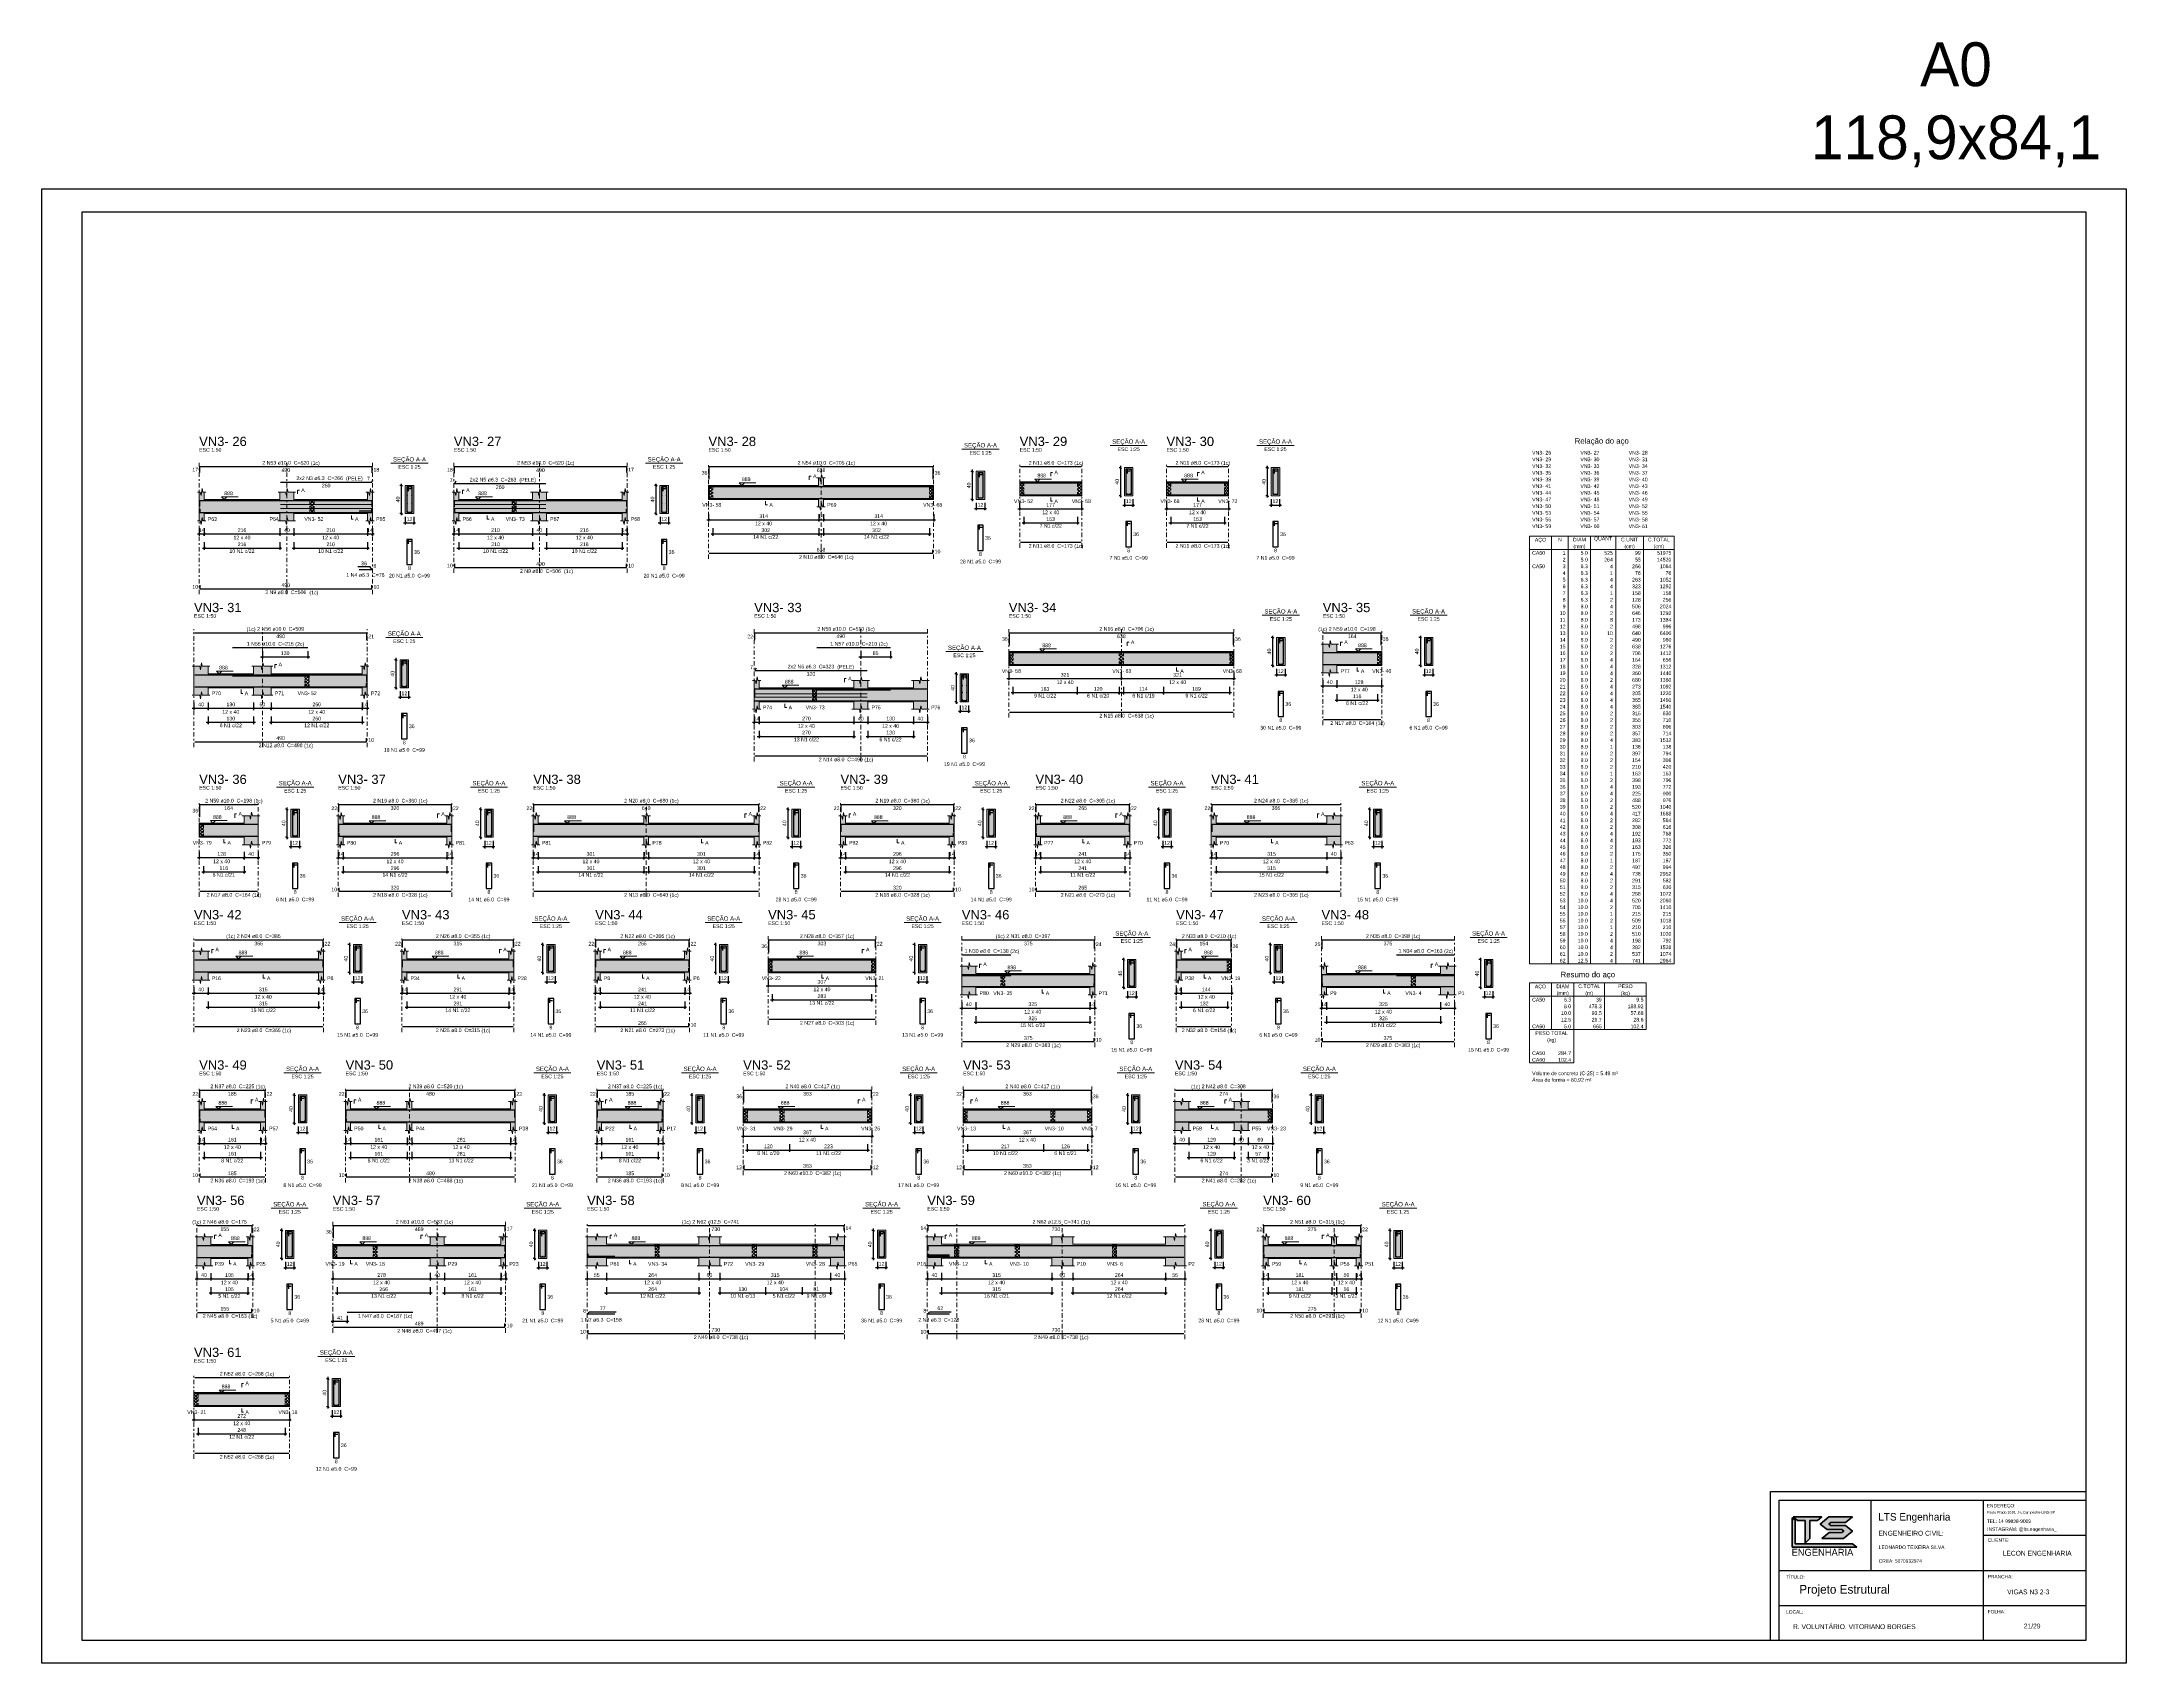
# Model space of a CAD drawing. Header units: millimetres. Extents: x -8 to 605, y -494 to 220.
# Drawn here: x 348.3 to 467.2, y -494.1 to -401.6 of the extents above; entities that cross this region are included whole.
import ezdxf

# ---------------------------------------------------------------- set-up
doc = ezdxf.new("R2010")
doc.units = ezdxf.units.MM
doc.header["$MEASUREMENT"] = 0
doc.linetypes.add('DASHDOT', pattern=[2.54, 1.27, -0.635, 0, -0.635])
doc.linetypes.add('NULL', pattern=[0])
for name, color, linetype, lineweight in [('Descrição da armadura', 7, 'Continuous', 0), ('DT-Arm complementar', 5, 'Continuous', 5), ('DT-Barras na forma', 7, 'Continuous', 30), ('DT-Barras no corte', 5, 'Continuous', 5), ('DT-Barras rebatidas', 7, 'Continuous', 30), ('DT-Cotas', 7, 'Continuous', 5), ('DT-Forma', 5, 'Continuous', 5), ('DT-Hachura forma vigas', 252, 'Continuous', 5), ('DT-Hachura intersecção vigas', 9, 'Continuous', 5), ('DT-Hachura seção vigas', 252, 'Continuous', 5), ('DT-Pontilhado', 9, 'DASHDOT', 5), ('DT-Relação do aço', 1, 'Continuous', 20), ('DT-Textos', 7, 'Continuous', 5), ('DT-Título', 5, 'Continuous', 20), ('Textos armaduras', 7, 'Continuous', 0)]:
    doc.layers.add(name, color=color, linetype=linetype, lineweight=lineweight)
doc.layers.add('FOLHA', color=7, linetype='Continuous')
doc.styles.add('Arial', font='arial.ttf')
doc.dimstyles.new('UM_25.000000', dxfattribs={"dimtxt": 0.18, "dimasz": 0.1, "dimexe": 0.1, "dimexo": 0.2, "dimgap": 0, "dimtad": 1, "dimtih": 1, "dimtoh": 1, "dimdec": 1, "dimlfac": 25, "dimzin": 0, "dimdsep": 46, "dimtxsty": 'Standard', "dimcen": 0.09, "dimdle": 0.1, "dimadec": 1, "dimazin": 2, "dimtfac": 1, "dimtdec": 4, "dimtofl": 0, "dimtmove": 0, "dimatfit": 3, "dimfxl": 1, "dimtolj": 1, "dimarcsym": 0})
doc.dimstyles.new('UM_50.000000', dxfattribs={"dimtxt": 0.18, "dimasz": 0.1, "dimexe": 0.1, "dimexo": 0.2, "dimgap": 0, "dimtad": 1, "dimtih": 1, "dimtoh": 1, "dimdec": 1, "dimlfac": 50, "dimzin": 0, "dimdsep": 46, "dimtxsty": 'Standard', "dimcen": 0.09, "dimdle": 0.1, "dimadec": 1, "dimazin": 2, "dimtfac": 1, "dimtdec": 4, "dimtofl": 0, "dimtmove": 0, "dimatfit": 3, "dimfxl": 1, "dimtolj": 1, "dimarcsym": 0})
pattern_1 = [(45, (353.43051, -485.02144), (-0.08838835, 0.08838835), []), (135, (353.43051, -485.02144), (-0.08838835, -0.08838835), [])]

# ---------------------------------------------------------------- blocks, each defined once
blk = doc.blocks.new('_Oblique')
at = {"color": 0, "linetype": 'ByBlock', "lineweight": -2}
blk.add_line((-0.5, -0.5), (0.5, 0.5), dxfattribs=at)
blk = doc.blocks.new('*D4816')
at = {"layer": 'Defpoints', "color": 0, "transparency": 16777216}
for p in [(357.33, -429.13), (357.61, -429.13), (357.61, -429.66)]:
    blk.add_point(p, dxfattribs=at)
at = {"layer": 'DT-Cotas', "color": 0, "lineweight": -2, "transparency": 16777216}
for p, q in [((357.23, -429.66), (357.71, -429.66)), ((357.33, -429.33), (357.33, -429.76)), ((357.61, -429.33), (357.61, -429.76))]:
    blk.add_line(p, q, dxfattribs=at)
at = {"layer": 'DT-Cotas', "color": 0, "lineweight": -2, "transparency": 16777216, "xscale": 0.1, "yscale": 0.1, "zscale": 0.1, "rotation": 180}
blk.add_blockref('_Oblique', (357.33, -429.66), dxfattribs=at)
at = {"layer": 'DT-Cotas', "color": 0, "lineweight": -2, "transparency": 16777216, "xscale": 0.1, "yscale": 0.1, "zscale": 0.1}
blk.add_blockref('_Oblique', (357.61, -429.66), dxfattribs=at)
at = {"layer": 'DT-Cotas', "color": 7, "transparency": 16777216, "insert": (357.47, -429.44), "char_height": 0.212, "attachment_point": 5, "rotation": 0.0057, "style": 'Arial'}
blk.add_mtext('\\A1;14', dxfattribs=at)
blk = doc.blocks.new('*D4817')
at = {"layer": 'Defpoints', "color": 0, "transparency": 16777216}
for p in [(357.61, -429.13), (361.93, -429.13), (361.93, -429.66)]:
    blk.add_point(p, dxfattribs=at)
at = {"layer": 'DT-Cotas', "color": 0, "lineweight": -2, "transparency": 16777216}
for p, q in [((357.51, -429.66), (362.03, -429.66)), ((357.61, -429.33), (357.61, -429.76)), ((361.93, -429.33), (361.93, -429.76))]:
    blk.add_line(p, q, dxfattribs=at)
at = {"layer": 'DT-Cotas', "color": 0, "lineweight": -2, "transparency": 16777216, "xscale": 0.1, "yscale": 0.1, "zscale": 0.1, "rotation": 180}
blk.add_blockref('_Oblique', (357.61, -429.66), dxfattribs=at)
at = {"layer": 'DT-Cotas', "color": 0, "lineweight": -2, "transparency": 16777216, "xscale": 0.1, "yscale": 0.1, "zscale": 0.1}
blk.add_blockref('_Oblique', (361.93, -429.66), dxfattribs=at)
at = {"layer": 'DT-Cotas', "color": 7, "transparency": 16777216, "insert": (359.77, -429.44), "char_height": 0.212, "attachment_point": 5, "rotation": 0.0057, "style": 'Arial'}
blk.add_mtext('\\A1;216', dxfattribs=at)
blk = doc.blocks.new('*D4818')
at = {"layer": 'Defpoints', "color": 0, "transparency": 16777216}
for p in [(361.93, -429.13), (362.73, -429.13), (362.73, -429.66)]:
    blk.add_point(p, dxfattribs=at)
at = {"layer": 'DT-Cotas', "color": 0, "lineweight": -2, "transparency": 16777216}
for p, q in [((361.83, -429.66), (362.83, -429.66)), ((361.93, -429.33), (361.93, -429.76)), ((362.73, -429.33), (362.73, -429.76))]:
    blk.add_line(p, q, dxfattribs=at)
at = {"layer": 'DT-Cotas', "color": 0, "lineweight": -2, "transparency": 16777216, "xscale": 0.1, "yscale": 0.1, "zscale": 0.1, "rotation": 180}
blk.add_blockref('_Oblique', (361.93, -429.66), dxfattribs=at)
at = {"layer": 'DT-Cotas', "color": 0, "lineweight": -2, "transparency": 16777216, "xscale": 0.1, "yscale": 0.1, "zscale": 0.1}
blk.add_blockref('_Oblique', (362.73, -429.66), dxfattribs=at)
at = {"layer": 'DT-Cotas', "color": 7, "transparency": 16777216, "insert": (362.33, -429.44), "char_height": 0.212, "attachment_point": 5, "rotation": 0.0057, "style": 'Arial'}
blk.add_mtext('\\A1;40', dxfattribs=at)
blk = doc.blocks.new('*D4819')
at = {"layer": 'Defpoints', "color": 0, "transparency": 16777216}
for p in [(362.73, -429.13), (366.93, -429.13), (366.93, -429.66)]:
    blk.add_point(p, dxfattribs=at)
at = {"layer": 'DT-Cotas', "color": 0, "lineweight": -2, "transparency": 16777216}
for p, q in [((362.63, -429.66), (367.03, -429.66)), ((362.73, -429.33), (362.73, -429.76)), ((366.93, -429.33), (366.93, -429.76))]:
    blk.add_line(p, q, dxfattribs=at)
at = {"layer": 'DT-Cotas', "color": 0, "lineweight": -2, "transparency": 16777216, "xscale": 0.1, "yscale": 0.1, "zscale": 0.1, "rotation": 180}
blk.add_blockref('_Oblique', (362.73, -429.66), dxfattribs=at)
at = {"layer": 'DT-Cotas', "color": 0, "lineweight": -2, "transparency": 16777216, "xscale": 0.1, "yscale": 0.1, "zscale": 0.1}
blk.add_blockref('_Oblique', (366.93, -429.66), dxfattribs=at)
at = {"layer": 'DT-Cotas', "color": 7, "transparency": 16777216, "insert": (364.83, -429.44), "char_height": 0.212, "attachment_point": 5, "rotation": 0.0057, "style": 'Arial'}
blk.add_mtext('\\A1;210', dxfattribs=at)
blk = doc.blocks.new('*D4820')
at = {"layer": 'Defpoints', "color": 0, "transparency": 16777216}
for p in [(366.93, -429.13), (367.21, -429.13), (367.21, -429.66)]:
    blk.add_point(p, dxfattribs=at)
at = {"layer": 'DT-Cotas', "color": 0, "lineweight": -2, "transparency": 16777216}
for p, q in [((366.83, -429.66), (367.31, -429.66)), ((366.93, -429.33), (366.93, -429.76)), ((367.21, -429.33), (367.21, -429.76))]:
    blk.add_line(p, q, dxfattribs=at)
at = {"layer": 'DT-Cotas', "color": 0, "lineweight": -2, "transparency": 16777216, "xscale": 0.1, "yscale": 0.1, "zscale": 0.1, "rotation": 180}
blk.add_blockref('_Oblique', (366.93, -429.66), dxfattribs=at)
at = {"layer": 'DT-Cotas', "color": 0, "lineweight": -2, "transparency": 16777216, "xscale": 0.1, "yscale": 0.1, "zscale": 0.1}
blk.add_blockref('_Oblique', (367.21, -429.66), dxfattribs=at)
at = {"layer": 'DT-Cotas', "color": 7, "transparency": 16777216, "insert": (367.07, -429.44), "char_height": 0.212, "attachment_point": 5, "rotation": 0.0057, "style": 'Arial'}
blk.add_mtext('\\A1;14', dxfattribs=at)
blk = doc.blocks.new('*D4821')
at = {"layer": 'Defpoints', "color": 0, "transparency": 16777216}
for p in [(368.87, -426.89), (369.08, -426.89), (369.08, -428.49)]:
    blk.add_point(p, dxfattribs=at)
at = {"layer": 'DT-Cotas', "color": 0, "lineweight": -2, "transparency": 16777216}
for p, q in [((368.87, -428.59), (368.87, -426.79)), ((368.88, -426.89), (368.77, -426.89)), ((368.88, -428.49), (368.77, -428.49))]:
    blk.add_line(p, q, dxfattribs=at)
at = {"layer": 'DT-Cotas', "color": 0, "lineweight": -2, "transparency": 16777216, "xscale": 0.1, "yscale": 0.1, "zscale": 0.1}
for p, rotation in [((368.87, -426.89), 90), ((368.87, -428.49), 270)]:
    blk.add_blockref('_Oblique', p, dxfattribs=dict(at, rotation=rotation))
at = {"layer": 'DT-Cotas', "color": 7, "transparency": 16777216, "insert": (368.66, -427.69), "char_height": 0.212, "attachment_point": 5, "rotation": 90, "style": 'Arial'}
blk.add_mtext('\\A1;40', dxfattribs=at)
blk = doc.blocks.new('*D4822')
at = {"layer": 'Defpoints', "color": 0, "transparency": 16777216}
for p in [(369.08, -428.49), (369.56, -428.49), (369.56, -429.02)]:
    blk.add_point(p, dxfattribs=at)
at = {"layer": 'DT-Cotas', "color": 0, "lineweight": -2, "transparency": 16777216}
for p, q in [((368.98, -429.02), (369.66, -429.02)), ((369.08, -428.69), (369.08, -429.12)), ((369.56, -428.69), (369.56, -429.12))]:
    blk.add_line(p, q, dxfattribs=at)
at = {"layer": 'DT-Cotas', "color": 0, "lineweight": -2, "transparency": 16777216, "xscale": 0.1, "yscale": 0.1, "zscale": 0.1, "rotation": 180}
blk.add_blockref('_Oblique', (369.08, -429.02), dxfattribs=at)
at = {"layer": 'DT-Cotas', "color": 0, "lineweight": -2, "transparency": 16777216, "xscale": 0.1, "yscale": 0.1, "zscale": 0.1}
blk.add_blockref('_Oblique', (369.56, -429.02), dxfattribs=at)
at = {"layer": 'DT-Cotas', "color": 7, "transparency": 16777216, "insert": (369.32, -428.81), "char_height": 0.212, "attachment_point": 5, "rotation": 0.0057, "style": 'Arial'}
blk.add_mtext('\\A1;12', dxfattribs=at)
blk = doc.blocks.new('*D4833')
at = {"layer": 'Defpoints', "color": 0, "transparency": 16777216}
for p in [(357.61, -429.93), (361.93, -429.93), (361.93, -430.46)]:
    blk.add_point(p, dxfattribs=at)
at = {"layer": 'DT-Cotas', "color": 0, "lineweight": -2, "transparency": 16777216}
for p, q in [((357.61, -430.13), (357.61, -430.56)), ((361.93, -430.13), (361.93, -430.56)), ((357.51, -430.46), (362.03, -430.46))]:
    blk.add_line(p, q, dxfattribs=at)
at = {"layer": 'DT-Cotas', "color": 0, "lineweight": -2, "transparency": 16777216, "xscale": 0.1, "yscale": 0.1, "zscale": 0.1, "rotation": 180}
blk.add_blockref('_Oblique', (357.61, -430.46), dxfattribs=at)
at = {"layer": 'DT-Cotas', "color": 0, "lineweight": -2, "transparency": 16777216, "xscale": 0.1, "yscale": 0.1, "zscale": 0.1}
blk.add_blockref('_Oblique', (361.93, -430.46), dxfattribs=at)
at = {"layer": 'DT-Cotas', "color": 7, "transparency": 16777216, "insert": (359.77, -430.25), "char_height": 0.212, "attachment_point": 5, "rotation": 0.0057, "style": 'Arial'}
blk.add_mtext('\\A1;216', dxfattribs=at)
blk = doc.blocks.new('*D4834')
at = {"layer": 'Defpoints', "color": 0, "transparency": 16777216}
for p in [(362.73, -429.93), (366.93, -429.93), (366.93, -430.46)]:
    blk.add_point(p, dxfattribs=at)
at = {"layer": 'DT-Cotas', "color": 0, "lineweight": -2, "transparency": 16777216}
for p, q in [((362.73, -430.13), (362.73, -430.56)), ((366.93, -430.13), (366.93, -430.56)), ((362.63, -430.46), (367.03, -430.46))]:
    blk.add_line(p, q, dxfattribs=at)
at = {"layer": 'DT-Cotas', "color": 0, "lineweight": -2, "transparency": 16777216, "xscale": 0.1, "yscale": 0.1, "zscale": 0.1, "rotation": 180}
blk.add_blockref('_Oblique', (362.73, -430.46), dxfattribs=at)
at = {"layer": 'DT-Cotas', "color": 0, "lineweight": -2, "transparency": 16777216, "xscale": 0.1, "yscale": 0.1, "zscale": 0.1}
blk.add_blockref('_Oblique', (366.93, -430.46), dxfattribs=at)
at = {"layer": 'DT-Cotas', "color": 7, "transparency": 16777216, "insert": (364.83, -430.25), "char_height": 0.212, "attachment_point": 5, "rotation": 0.0057, "style": 'Arial'}
blk.add_mtext('\\A1;210', dxfattribs=at)
blk = doc.blocks.new('*D4835')
at = {"layer": 'Defpoints', "color": 0, "transparency": 16777216}
for p in [(371.85, -429.13), (372.13, -429.13), (372.13, -429.66)]:
    blk.add_point(p, dxfattribs=at)
at = {"layer": 'DT-Cotas', "color": 0, "lineweight": -2, "transparency": 16777216}
for p, q in [((371.75, -429.66), (372.23, -429.66)), ((371.85, -429.33), (371.85, -429.76)), ((372.13, -429.33), (372.13, -429.76))]:
    blk.add_line(p, q, dxfattribs=at)
at = {"layer": 'DT-Cotas', "color": 0, "lineweight": -2, "transparency": 16777216, "xscale": 0.1, "yscale": 0.1, "zscale": 0.1, "rotation": 180}
blk.add_blockref('_Oblique', (371.85, -429.66), dxfattribs=at)
at = {"layer": 'DT-Cotas', "color": 0, "lineweight": -2, "transparency": 16777216, "xscale": 0.1, "yscale": 0.1, "zscale": 0.1}
blk.add_blockref('_Oblique', (372.13, -429.66), dxfattribs=at)
at = {"layer": 'DT-Cotas', "color": 7, "transparency": 16777216, "insert": (371.99, -429.44), "char_height": 0.212, "attachment_point": 5, "rotation": 0.0057, "style": 'Arial'}
blk.add_mtext('\\A1;14', dxfattribs=at)
blk = doc.blocks.new('*D4836')
at = {"layer": 'Defpoints', "color": 0, "transparency": 16777216}
for p in [(372.13, -429.13), (376.33, -429.13), (376.33, -429.66)]:
    blk.add_point(p, dxfattribs=at)
at = {"layer": 'DT-Cotas', "color": 0, "lineweight": -2, "transparency": 16777216}
for p, q in [((372.03, -429.66), (376.43, -429.66)), ((372.13, -429.33), (372.13, -429.76)), ((376.33, -429.33), (376.33, -429.76))]:
    blk.add_line(p, q, dxfattribs=at)
at = {"layer": 'DT-Cotas', "color": 0, "lineweight": -2, "transparency": 16777216, "xscale": 0.1, "yscale": 0.1, "zscale": 0.1, "rotation": 180}
blk.add_blockref('_Oblique', (372.13, -429.66), dxfattribs=at)
at = {"layer": 'DT-Cotas', "color": 0, "lineweight": -2, "transparency": 16777216, "xscale": 0.1, "yscale": 0.1, "zscale": 0.1}
blk.add_blockref('_Oblique', (376.33, -429.66), dxfattribs=at)
at = {"layer": 'DT-Cotas', "color": 7, "transparency": 16777216, "insert": (374.23, -429.44), "char_height": 0.212, "attachment_point": 5, "rotation": 0.0057, "style": 'Arial'}
blk.add_mtext('\\A1;210', dxfattribs=at)
blk = doc.blocks.new('*D4837')
at = {"layer": 'Defpoints', "color": 0, "transparency": 16777216}
for p in [(376.33, -429.13), (377.13, -429.13), (377.13, -429.66)]:
    blk.add_point(p, dxfattribs=at)
at = {"layer": 'DT-Cotas', "color": 0, "lineweight": -2, "transparency": 16777216}
for p, q in [((376.23, -429.66), (377.23, -429.66)), ((376.33, -429.33), (376.33, -429.76)), ((377.13, -429.33), (377.13, -429.76))]:
    blk.add_line(p, q, dxfattribs=at)
at = {"layer": 'DT-Cotas', "color": 0, "lineweight": -2, "transparency": 16777216, "xscale": 0.1, "yscale": 0.1, "zscale": 0.1, "rotation": 180}
blk.add_blockref('_Oblique', (376.33, -429.66), dxfattribs=at)
at = {"layer": 'DT-Cotas', "color": 0, "lineweight": -2, "transparency": 16777216, "xscale": 0.1, "yscale": 0.1, "zscale": 0.1}
blk.add_blockref('_Oblique', (377.13, -429.66), dxfattribs=at)
at = {"layer": 'DT-Cotas', "color": 7, "transparency": 16777216, "insert": (376.73, -429.44), "char_height": 0.212, "attachment_point": 5, "rotation": 0.0057, "style": 'Arial'}
blk.add_mtext('\\A1;40', dxfattribs=at)
blk = doc.blocks.new('*D4838')
at = {"layer": 'Defpoints', "color": 0, "transparency": 16777216}
for p in [(377.13, -429.13), (381.45, -429.13), (381.45, -429.66)]:
    blk.add_point(p, dxfattribs=at)
at = {"layer": 'DT-Cotas', "color": 0, "lineweight": -2, "transparency": 16777216}
for p, q in [((377.03, -429.66), (381.55, -429.66)), ((377.13, -429.33), (377.13, -429.76)), ((381.45, -429.33), (381.45, -429.76))]:
    blk.add_line(p, q, dxfattribs=at)
at = {"layer": 'DT-Cotas', "color": 0, "lineweight": -2, "transparency": 16777216, "xscale": 0.1, "yscale": 0.1, "zscale": 0.1, "rotation": 180}
blk.add_blockref('_Oblique', (377.13, -429.66), dxfattribs=at)
at = {"layer": 'DT-Cotas', "color": 0, "lineweight": -2, "transparency": 16777216, "xscale": 0.1, "yscale": 0.1, "zscale": 0.1}
blk.add_blockref('_Oblique', (381.45, -429.66), dxfattribs=at)
at = {"layer": 'DT-Cotas', "color": 7, "transparency": 16777216, "insert": (379.29, -429.44), "char_height": 0.212, "attachment_point": 5, "rotation": 0.0057, "style": 'Arial'}
blk.add_mtext('\\A1;216', dxfattribs=at)
blk = doc.blocks.new('*D4839')
at = {"layer": 'Defpoints', "color": 0, "transparency": 16777216}
for p in [(381.45, -429.13), (381.73, -429.13), (381.73, -429.66)]:
    blk.add_point(p, dxfattribs=at)
at = {"layer": 'DT-Cotas', "color": 0, "lineweight": -2, "transparency": 16777216}
for p, q in [((381.35, -429.66), (381.83, -429.66)), ((381.45, -429.33), (381.45, -429.76)), ((381.73, -429.33), (381.73, -429.76))]:
    blk.add_line(p, q, dxfattribs=at)
at = {"layer": 'DT-Cotas', "color": 0, "lineweight": -2, "transparency": 16777216, "xscale": 0.1, "yscale": 0.1, "zscale": 0.1, "rotation": 180}
blk.add_blockref('_Oblique', (381.45, -429.66), dxfattribs=at)
at = {"layer": 'DT-Cotas', "color": 0, "lineweight": -2, "transparency": 16777216, "xscale": 0.1, "yscale": 0.1, "zscale": 0.1}
blk.add_blockref('_Oblique', (381.73, -429.66), dxfattribs=at)
at = {"layer": 'DT-Cotas', "color": 7, "transparency": 16777216, "insert": (381.59, -429.44), "char_height": 0.212, "attachment_point": 5, "rotation": 0.0057, "style": 'Arial'}
blk.add_mtext('\\A1;14', dxfattribs=at)
blk = doc.blocks.new('*D4840')
at = {"layer": 'Defpoints', "color": 0, "transparency": 16777216}
for p in [(383.39, -426.89), (383.61, -426.89), (383.61, -428.49)]:
    blk.add_point(p, dxfattribs=at)
at = {"layer": 'DT-Cotas', "color": 0, "lineweight": -2, "transparency": 16777216}
for p, q in [((383.39, -428.59), (383.39, -426.79)), ((383.41, -426.89), (383.29, -426.89)), ((383.41, -428.49), (383.29, -428.49))]:
    blk.add_line(p, q, dxfattribs=at)
at = {"layer": 'DT-Cotas', "color": 0, "lineweight": -2, "transparency": 16777216, "xscale": 0.1, "yscale": 0.1, "zscale": 0.1}
for p, rotation in [((383.39, -426.89), 90), ((383.39, -428.49), 270)]:
    blk.add_blockref('_Oblique', p, dxfattribs=dict(at, rotation=rotation))
at = {"layer": 'DT-Cotas', "color": 7, "transparency": 16777216, "insert": (383.18, -427.69), "char_height": 0.212, "attachment_point": 5, "rotation": 90, "style": 'Arial'}
blk.add_mtext('\\A1;40', dxfattribs=at)
blk = doc.blocks.new('*D4841')
at = {"layer": 'Defpoints', "color": 0, "transparency": 16777216}
for p in [(383.61, -428.49), (384.09, -428.49), (384.09, -429.02)]:
    blk.add_point(p, dxfattribs=at)
at = {"layer": 'DT-Cotas', "color": 0, "lineweight": -2, "transparency": 16777216}
for p, q in [((383.51, -429.02), (384.19, -429.02)), ((383.61, -428.69), (383.61, -429.12)), ((384.09, -428.69), (384.09, -429.12))]:
    blk.add_line(p, q, dxfattribs=at)
at = {"layer": 'DT-Cotas', "color": 0, "lineweight": -2, "transparency": 16777216, "xscale": 0.1, "yscale": 0.1, "zscale": 0.1, "rotation": 180}
blk.add_blockref('_Oblique', (383.61, -429.02), dxfattribs=at)
at = {"layer": 'DT-Cotas', "color": 0, "lineweight": -2, "transparency": 16777216, "xscale": 0.1, "yscale": 0.1, "zscale": 0.1}
blk.add_blockref('_Oblique', (384.09, -429.02), dxfattribs=at)
at = {"layer": 'DT-Cotas', "color": 7, "transparency": 16777216, "insert": (383.85, -428.81), "char_height": 0.212, "attachment_point": 5, "rotation": 0.0057, "style": 'Arial'}
blk.add_mtext('\\A1;12', dxfattribs=at)
blk = doc.blocks.new('*D4842')
at = {"layer": 'Defpoints', "color": 0, "transparency": 16777216}
for p in [(372.13, -429.93), (376.33, -429.93), (376.33, -430.46)]:
    blk.add_point(p, dxfattribs=at)
at = {"layer": 'DT-Cotas', "color": 0, "lineweight": -2, "transparency": 16777216}
for p, q in [((372.13, -430.13), (372.13, -430.56)), ((376.33, -430.13), (376.33, -430.56)), ((372.03, -430.46), (376.43, -430.46))]:
    blk.add_line(p, q, dxfattribs=at)
at = {"layer": 'DT-Cotas', "color": 0, "lineweight": -2, "transparency": 16777216, "xscale": 0.1, "yscale": 0.1, "zscale": 0.1, "rotation": 180}
blk.add_blockref('_Oblique', (372.13, -430.46), dxfattribs=at)
at = {"layer": 'DT-Cotas', "color": 0, "lineweight": -2, "transparency": 16777216, "xscale": 0.1, "yscale": 0.1, "zscale": 0.1}
blk.add_blockref('_Oblique', (376.33, -430.46), dxfattribs=at)
at = {"layer": 'DT-Cotas', "color": 7, "transparency": 16777216, "insert": (374.23, -430.25), "char_height": 0.212, "attachment_point": 5, "rotation": 0.0057, "style": 'Arial'}
blk.add_mtext('\\A1;210', dxfattribs=at)
blk = doc.blocks.new('*D4843')
at = {"layer": 'Defpoints', "color": 0, "transparency": 16777216}
for p in [(377.13, -429.93), (381.45, -429.93), (381.45, -430.46)]:
    blk.add_point(p, dxfattribs=at)
at = {"layer": 'DT-Cotas', "color": 0, "lineweight": -2, "transparency": 16777216}
for p, q in [((377.13, -430.13), (377.13, -430.56)), ((381.45, -430.13), (381.45, -430.56)), ((377.03, -430.46), (381.55, -430.46))]:
    blk.add_line(p, q, dxfattribs=at)
at = {"layer": 'DT-Cotas', "color": 0, "lineweight": -2, "transparency": 16777216, "xscale": 0.1, "yscale": 0.1, "zscale": 0.1, "rotation": 180}
blk.add_blockref('_Oblique', (377.13, -430.46), dxfattribs=at)
at = {"layer": 'DT-Cotas', "color": 0, "lineweight": -2, "transparency": 16777216, "xscale": 0.1, "yscale": 0.1, "zscale": 0.1}
blk.add_blockref('_Oblique', (381.45, -430.46), dxfattribs=at)
at = {"layer": 'DT-Cotas', "color": 7, "transparency": 16777216, "insert": (379.29, -430.25), "char_height": 0.212, "attachment_point": 5, "rotation": 0.0057, "style": 'Arial'}
blk.add_mtext('\\A1;216', dxfattribs=at)
blk = doc.blocks.new('*D4844')
at = {"layer": 'Defpoints', "color": 0, "transparency": 16777216}
for p in [(386.38, -428.32), (392.66, -428.32), (392.66, -428.85)]:
    blk.add_point(p, dxfattribs=at)
at = {"layer": 'DT-Cotas', "color": 0, "lineweight": -2, "transparency": 16777216}
for p, q in [((386.28, -428.85), (392.76, -428.85)), ((386.38, -428.52), (386.38, -428.95)), ((392.66, -428.52), (392.66, -428.95))]:
    blk.add_line(p, q, dxfattribs=at)
at = {"layer": 'DT-Cotas', "color": 0, "lineweight": -2, "transparency": 16777216, "xscale": 0.1, "yscale": 0.1, "zscale": 0.1, "rotation": 180}
blk.add_blockref('_Oblique', (386.38, -428.85), dxfattribs=at)
at = {"layer": 'DT-Cotas', "color": 0, "lineweight": -2, "transparency": 16777216, "xscale": 0.1, "yscale": 0.1, "zscale": 0.1}
blk.add_blockref('_Oblique', (392.66, -428.85), dxfattribs=at)
at = {"layer": 'DT-Cotas', "color": 7, "transparency": 16777216, "insert": (389.52, -428.64), "char_height": 0.212, "attachment_point": 5, "rotation": 0.0057, "style": 'Arial'}
blk.add_mtext('\\A1;314', dxfattribs=at)
blk = doc.blocks.new('*D4845')
at = {"layer": 'Defpoints', "color": 0, "transparency": 16777216}
for p in [(392.66, -428.32), (392.94, -428.32), (392.94, -428.85)]:
    blk.add_point(p, dxfattribs=at)
at = {"layer": 'DT-Cotas', "color": 0, "lineweight": -2, "transparency": 16777216}
for p, q in [((392.56, -428.85), (393.04, -428.85)), ((392.66, -428.52), (392.66, -428.95)), ((392.94, -428.52), (392.94, -428.95))]:
    blk.add_line(p, q, dxfattribs=at)
at = {"layer": 'DT-Cotas', "color": 0, "lineweight": -2, "transparency": 16777216, "xscale": 0.1, "yscale": 0.1, "zscale": 0.1, "rotation": 180}
blk.add_blockref('_Oblique', (392.66, -428.85), dxfattribs=at)
at = {"layer": 'DT-Cotas', "color": 0, "lineweight": -2, "transparency": 16777216, "xscale": 0.1, "yscale": 0.1, "zscale": 0.1}
blk.add_blockref('_Oblique', (392.94, -428.85), dxfattribs=at)
at = {"layer": 'DT-Cotas', "color": 7, "transparency": 16777216, "insert": (392.8, -428.64), "char_height": 0.212, "attachment_point": 5, "rotation": 0.0057, "style": 'Arial'}
blk.add_mtext('\\A1;14', dxfattribs=at)
blk = doc.blocks.new('*D4846')
at = {"layer": 'Defpoints', "color": 0, "transparency": 16777216}
for p in [(392.94, -428.32), (399.22, -428.32), (399.22, -428.85)]:
    blk.add_point(p, dxfattribs=at)
at = {"layer": 'DT-Cotas', "color": 0, "lineweight": -2, "transparency": 16777216}
for p, q in [((392.84, -428.85), (399.32, -428.85)), ((392.94, -428.52), (392.94, -428.95)), ((399.22, -428.52), (399.22, -428.95))]:
    blk.add_line(p, q, dxfattribs=at)
at = {"layer": 'DT-Cotas', "color": 0, "lineweight": -2, "transparency": 16777216, "xscale": 0.1, "yscale": 0.1, "zscale": 0.1, "rotation": 180}
blk.add_blockref('_Oblique', (392.94, -428.85), dxfattribs=at)
at = {"layer": 'DT-Cotas', "color": 0, "lineweight": -2, "transparency": 16777216, "xscale": 0.1, "yscale": 0.1, "zscale": 0.1}
blk.add_blockref('_Oblique', (399.22, -428.85), dxfattribs=at)
at = {"layer": 'DT-Cotas', "color": 7, "transparency": 16777216, "insert": (396.08, -428.64), "char_height": 0.212, "attachment_point": 5, "rotation": 0.0057, "style": 'Arial'}
blk.add_mtext('\\A1;314', dxfattribs=at)
blk = doc.blocks.new('*D4847')
at = {"layer": 'Defpoints', "color": 0, "transparency": 16777216}
for p in [(401.44, -426.09), (401.65, -426.09), (401.65, -427.69)]:
    blk.add_point(p, dxfattribs=at)
at = {"layer": 'DT-Cotas', "color": 0, "lineweight": -2, "transparency": 16777216}
for p, q in [((401.45, -426.09), (401.34, -426.09)), ((401.44, -427.79), (401.44, -425.99)), ((401.45, -427.69), (401.34, -427.69))]:
    blk.add_line(p, q, dxfattribs=at)
at = {"layer": 'DT-Cotas', "color": 0, "lineweight": -2, "transparency": 16777216, "xscale": 0.1, "yscale": 0.1, "zscale": 0.1}
for p, rotation in [((401.44, -426.09), 90), ((401.44, -427.69), 270)]:
    blk.add_blockref('_Oblique', p, dxfattribs=dict(at, rotation=rotation))
at = {"layer": 'DT-Cotas', "color": 7, "transparency": 16777216, "insert": (401.23, -426.89), "char_height": 0.212, "attachment_point": 5, "rotation": 90, "style": 'Arial'}
blk.add_mtext('\\A1;40', dxfattribs=at)
blk = doc.blocks.new('*D4848')
at = {"layer": 'Defpoints', "color": 0, "transparency": 16777216}
for p in [(401.65, -427.69), (402.13, -427.69), (402.13, -428.21)]:
    blk.add_point(p, dxfattribs=at)
at = {"layer": 'DT-Cotas', "color": 0, "lineweight": -2, "transparency": 16777216}
for p, q in [((401.65, -427.89), (401.65, -428.31)), ((402.13, -427.89), (402.13, -428.31)), ((401.55, -428.21), (402.23, -428.21))]:
    blk.add_line(p, q, dxfattribs=at)
at = {"layer": 'DT-Cotas', "color": 0, "lineweight": -2, "transparency": 16777216, "xscale": 0.1, "yscale": 0.1, "zscale": 0.1, "rotation": 180}
blk.add_blockref('_Oblique', (401.65, -428.21), dxfattribs=at)
at = {"layer": 'DT-Cotas', "color": 0, "lineweight": -2, "transparency": 16777216, "xscale": 0.1, "yscale": 0.1, "zscale": 0.1}
blk.add_blockref('_Oblique', (402.13, -428.21), dxfattribs=at)
at = {"layer": 'DT-Cotas', "color": 7, "transparency": 16777216, "insert": (401.89, -428), "char_height": 0.212, "attachment_point": 5, "rotation": 0.0057, "style": 'Arial'}
blk.add_mtext('\\A1;12', dxfattribs=at)
blk = doc.blocks.new('*D4849')
at = {"layer": 'Defpoints', "color": 0, "transparency": 16777216}
for p in [(386.62, -429.13), (392.66, -429.13), (392.66, -429.66)]:
    blk.add_point(p, dxfattribs=at)
at = {"layer": 'DT-Cotas', "color": 0, "lineweight": -2, "transparency": 16777216}
for p, q in [((386.52, -429.66), (392.76, -429.66)), ((386.62, -429.33), (386.62, -429.76)), ((392.66, -429.33), (392.66, -429.76))]:
    blk.add_line(p, q, dxfattribs=at)
at = {"layer": 'DT-Cotas', "color": 0, "lineweight": -2, "transparency": 16777216, "xscale": 0.1, "yscale": 0.1, "zscale": 0.1, "rotation": 180}
blk.add_blockref('_Oblique', (386.62, -429.66), dxfattribs=at)
at = {"layer": 'DT-Cotas', "color": 0, "lineweight": -2, "transparency": 16777216, "xscale": 0.1, "yscale": 0.1, "zscale": 0.1}
blk.add_blockref('_Oblique', (392.66, -429.66), dxfattribs=at)
at = {"layer": 'DT-Cotas', "color": 7, "transparency": 16777216, "insert": (389.64, -429.44), "char_height": 0.212, "attachment_point": 5, "rotation": 0.0057, "style": 'Arial'}
blk.add_mtext('\\A1;302', dxfattribs=at)
blk = doc.blocks.new('*D4850')
at = {"layer": 'Defpoints', "color": 0, "transparency": 16777216}
for p in [(392.94, -429.13), (398.98, -429.13), (398.98, -429.66)]:
    blk.add_point(p, dxfattribs=at)
at = {"layer": 'DT-Cotas', "color": 0, "lineweight": -2, "transparency": 16777216}
for p, q in [((392.84, -429.66), (399.08, -429.66)), ((392.94, -429.33), (392.94, -429.76)), ((398.98, -429.33), (398.98, -429.76))]:
    blk.add_line(p, q, dxfattribs=at)
at = {"layer": 'DT-Cotas', "color": 0, "lineweight": -2, "transparency": 16777216, "xscale": 0.1, "yscale": 0.1, "zscale": 0.1, "rotation": 180}
blk.add_blockref('_Oblique', (392.94, -429.66), dxfattribs=at)
at = {"layer": 'DT-Cotas', "color": 0, "lineweight": -2, "transparency": 16777216, "xscale": 0.1, "yscale": 0.1, "zscale": 0.1}
blk.add_blockref('_Oblique', (398.98, -429.66), dxfattribs=at)
at = {"layer": 'DT-Cotas', "color": 7, "transparency": 16777216, "insert": (395.96, -429.44), "char_height": 0.212, "attachment_point": 5, "rotation": 0.0057, "style": 'Arial'}
blk.add_mtext('\\A1;302', dxfattribs=at)
blk = doc.blocks.new('*D4851')
at = {"layer": 'Defpoints', "color": 0, "transparency": 16777216}
for p in [(404.12, -427.69), (407.66, -427.69), (407.66, -428.22)]:
    blk.add_point(p, dxfattribs=at)
at = {"layer": 'DT-Cotas', "color": 0, "lineweight": -2, "transparency": 16777216}
for p, q in [((404.12, -427.89), (404.12, -428.32)), ((407.66, -427.89), (407.66, -428.32)), ((404.02, -428.22), (407.76, -428.22))]:
    blk.add_line(p, q, dxfattribs=at)
at = {"layer": 'DT-Cotas', "color": 0, "lineweight": -2, "transparency": 16777216, "xscale": 0.1, "yscale": 0.1, "zscale": 0.1, "rotation": 180}
blk.add_blockref('_Oblique', (404.12, -428.22), dxfattribs=at)
at = {"layer": 'DT-Cotas', "color": 0, "lineweight": -2, "transparency": 16777216, "xscale": 0.1, "yscale": 0.1, "zscale": 0.1}
blk.add_blockref('_Oblique', (407.66, -428.22), dxfattribs=at)
at = {"layer": 'DT-Cotas', "color": 7, "transparency": 16777216, "insert": (405.89, -428.01), "char_height": 0.212, "attachment_point": 5, "rotation": 0.0057, "style": 'Arial'}
blk.add_mtext('\\A1;177', dxfattribs=at)
blk = doc.blocks.new('*D4852')
at = {"layer": 'Defpoints', "color": 0, "transparency": 16777216}
for p in [(409.89, -425.88), (410.1, -425.88), (410.1, -427.48)]:
    blk.add_point(p, dxfattribs=at)
at = {"layer": 'DT-Cotas', "color": 0, "lineweight": -2, "transparency": 16777216}
for p, q in [((409.9, -425.88), (409.79, -425.88)), ((409.89, -427.58), (409.89, -425.78)), ((409.9, -427.48), (409.79, -427.48))]:
    blk.add_line(p, q, dxfattribs=at)
at = {"layer": 'DT-Cotas', "color": 0, "lineweight": -2, "transparency": 16777216, "xscale": 0.1, "yscale": 0.1, "zscale": 0.1}
for p, rotation in [((409.89, -425.88), 90), ((409.89, -427.48), 270)]:
    blk.add_blockref('_Oblique', p, dxfattribs=dict(at, rotation=rotation))
at = {"layer": 'DT-Cotas', "color": 7, "transparency": 16777216, "insert": (409.68, -426.68), "char_height": 0.212, "attachment_point": 5, "rotation": 90, "style": 'Arial'}
blk.add_mtext('\\A1;40', dxfattribs=at)
blk = doc.blocks.new('*D4853')
at = {"layer": 'Defpoints', "color": 0, "transparency": 16777216}
for p in [(410.1, -427.48), (410.58, -427.48), (410.58, -428.01)]:
    blk.add_point(p, dxfattribs=at)
at = {"layer": 'DT-Cotas', "color": 0, "lineweight": -2, "transparency": 16777216}
for p, q in [((410, -428.01), (410.68, -428.01)), ((410.1, -427.68), (410.1, -428.11)), ((410.58, -427.68), (410.58, -428.11))]:
    blk.add_line(p, q, dxfattribs=at)
at = {"layer": 'DT-Cotas', "color": 0, "lineweight": -2, "transparency": 16777216, "xscale": 0.1, "yscale": 0.1, "zscale": 0.1, "rotation": 180}
blk.add_blockref('_Oblique', (410.1, -428.01), dxfattribs=at)
at = {"layer": 'DT-Cotas', "color": 0, "lineweight": -2, "transparency": 16777216, "xscale": 0.1, "yscale": 0.1, "zscale": 0.1}
blk.add_blockref('_Oblique', (410.58, -428.01), dxfattribs=at)
at = {"layer": 'DT-Cotas', "color": 7, "transparency": 16777216, "insert": (410.34, -427.79), "char_height": 0.212, "attachment_point": 5, "rotation": 0.0057, "style": 'Arial'}
blk.add_mtext('\\A1;12', dxfattribs=at)
blk = doc.blocks.new('*D4854')
at = {"layer": 'Defpoints', "color": 0, "transparency": 16777216}
for p in [(404.36, -428.49), (407.42, -428.49), (407.42, -429.02)]:
    blk.add_point(p, dxfattribs=at)
at = {"layer": 'DT-Cotas', "color": 0, "lineweight": -2, "transparency": 16777216}
for p, q in [((404.26, -429.02), (407.52, -429.02)), ((404.36, -428.69), (404.36, -429.12)), ((407.42, -428.69), (407.42, -429.12))]:
    blk.add_line(p, q, dxfattribs=at)
at = {"layer": 'DT-Cotas', "color": 0, "lineweight": -2, "transparency": 16777216, "xscale": 0.1, "yscale": 0.1, "zscale": 0.1, "rotation": 180}
blk.add_blockref('_Oblique', (404.36, -429.02), dxfattribs=at)
at = {"layer": 'DT-Cotas', "color": 0, "lineweight": -2, "transparency": 16777216, "xscale": 0.1, "yscale": 0.1, "zscale": 0.1}
blk.add_blockref('_Oblique', (407.42, -429.02), dxfattribs=at)
at = {"layer": 'DT-Cotas', "color": 7, "transparency": 16777216, "insert": (405.89, -428.81), "char_height": 0.212, "attachment_point": 5, "rotation": 0.0057, "style": 'Arial'}
blk.add_mtext('\\A1;153', dxfattribs=at)
blk = doc.blocks.new('*D4855')
at = {"layer": 'Defpoints', "color": 0, "transparency": 16777216}
for p in [(412.5, -427.69), (416.04, -427.69), (416.04, -428.22)]:
    blk.add_point(p, dxfattribs=at)
at = {"layer": 'DT-Cotas', "color": 0, "lineweight": -2, "transparency": 16777216}
for p, q in [((412.5, -427.89), (412.5, -428.32)), ((416.04, -427.89), (416.04, -428.32)), ((412.4, -428.22), (416.14, -428.22))]:
    blk.add_line(p, q, dxfattribs=at)
at = {"layer": 'DT-Cotas', "color": 0, "lineweight": -2, "transparency": 16777216, "xscale": 0.1, "yscale": 0.1, "zscale": 0.1, "rotation": 180}
blk.add_blockref('_Oblique', (412.5, -428.22), dxfattribs=at)
at = {"layer": 'DT-Cotas', "color": 0, "lineweight": -2, "transparency": 16777216, "xscale": 0.1, "yscale": 0.1, "zscale": 0.1}
blk.add_blockref('_Oblique', (416.04, -428.22), dxfattribs=at)
at = {"layer": 'DT-Cotas', "color": 7, "transparency": 16777216, "insert": (414.27, -428.01), "char_height": 0.212, "attachment_point": 5, "rotation": 0.0057, "style": 'Arial'}
blk.add_mtext('\\A1;177', dxfattribs=at)
blk = doc.blocks.new('*D4856')
at = {"layer": 'Defpoints', "color": 0, "transparency": 16777216}
for p in [(418.26, -425.88), (418.47, -425.88), (418.47, -427.48)]:
    blk.add_point(p, dxfattribs=at)
at = {"layer": 'DT-Cotas', "color": 0, "lineweight": -2, "transparency": 16777216}
for p, q in [((418.27, -425.88), (418.16, -425.88)), ((418.26, -427.58), (418.26, -425.78)), ((418.27, -427.48), (418.16, -427.48))]:
    blk.add_line(p, q, dxfattribs=at)
at = {"layer": 'DT-Cotas', "color": 0, "lineweight": -2, "transparency": 16777216, "xscale": 0.1, "yscale": 0.1, "zscale": 0.1}
for p, rotation in [((418.26, -425.88), 90), ((418.26, -427.48), 270)]:
    blk.add_blockref('_Oblique', p, dxfattribs=dict(at, rotation=rotation))
at = {"layer": 'DT-Cotas', "color": 7, "transparency": 16777216, "insert": (418.05, -426.68), "char_height": 0.212, "attachment_point": 5, "rotation": 90, "style": 'Arial'}
blk.add_mtext('\\A1;40', dxfattribs=at)
blk = doc.blocks.new('*D4857')
at = {"layer": 'Defpoints', "color": 0, "transparency": 16777216}
for p in [(418.47, -427.48), (418.95, -427.48), (418.95, -428.01)]:
    blk.add_point(p, dxfattribs=at)
at = {"layer": 'DT-Cotas', "color": 0, "lineweight": -2, "transparency": 16777216}
for p, q in [((418.37, -428.01), (419.05, -428.01)), ((418.47, -427.68), (418.47, -428.11)), ((418.95, -427.68), (418.95, -428.11))]:
    blk.add_line(p, q, dxfattribs=at)
at = {"layer": 'DT-Cotas', "color": 0, "lineweight": -2, "transparency": 16777216, "xscale": 0.1, "yscale": 0.1, "zscale": 0.1, "rotation": 180}
blk.add_blockref('_Oblique', (418.47, -428.01), dxfattribs=at)
at = {"layer": 'DT-Cotas', "color": 0, "lineweight": -2, "transparency": 16777216, "xscale": 0.1, "yscale": 0.1, "zscale": 0.1}
blk.add_blockref('_Oblique', (418.95, -428.01), dxfattribs=at)
at = {"layer": 'DT-Cotas', "color": 7, "transparency": 16777216, "insert": (418.71, -427.79), "char_height": 0.212, "attachment_point": 5, "rotation": 0.0057, "style": 'Arial'}
blk.add_mtext('\\A1;12', dxfattribs=at)
blk = doc.blocks.new('*D4858')
at = {"layer": 'Defpoints', "color": 0, "transparency": 16777216}
for p in [(412.74, -428.49), (415.8, -428.49), (415.8, -429.02)]:
    blk.add_point(p, dxfattribs=at)
at = {"layer": 'DT-Cotas', "color": 0, "lineweight": -2, "transparency": 16777216}
for p, q in [((412.64, -429.02), (415.9, -429.02)), ((412.74, -428.69), (412.74, -429.12)), ((415.8, -428.69), (415.8, -429.12))]:
    blk.add_line(p, q, dxfattribs=at)
at = {"layer": 'DT-Cotas', "color": 0, "lineweight": -2, "transparency": 16777216, "xscale": 0.1, "yscale": 0.1, "zscale": 0.1, "rotation": 180}
blk.add_blockref('_Oblique', (412.74, -429.02), dxfattribs=at)
at = {"layer": 'DT-Cotas', "color": 0, "lineweight": -2, "transparency": 16777216, "xscale": 0.1, "yscale": 0.1, "zscale": 0.1}
blk.add_blockref('_Oblique', (415.8, -429.02), dxfattribs=at)
at = {"layer": 'DT-Cotas', "color": 7, "transparency": 16777216, "insert": (414.27, -428.81), "char_height": 0.212, "attachment_point": 5, "rotation": 0.0057, "style": 'Arial'}
blk.add_mtext('\\A1;153', dxfattribs=at)
blk = doc.blocks.new('*D4859')
at = {"layer": 'Defpoints', "color": 0, "transparency": 16777216}
for p in [(357.03, -439.07), (357.83, -439.07), (357.83, -439.6)]:
    blk.add_point(p, dxfattribs=at)
at = {"layer": 'DT-Cotas', "color": 0, "lineweight": -2, "transparency": 16777216}
for p, q in [((356.93, -439.6), (357.93, -439.6)), ((357.03, -439.27), (357.03, -439.7)), ((357.83, -439.27), (357.83, -439.7))]:
    blk.add_line(p, q, dxfattribs=at)
at = {"layer": 'DT-Cotas', "color": 0, "lineweight": -2, "transparency": 16777216, "xscale": 0.1, "yscale": 0.1, "zscale": 0.1, "rotation": 180}
blk.add_blockref('_Oblique', (357.03, -439.6), dxfattribs=at)
at = {"layer": 'DT-Cotas', "color": 0, "lineweight": -2, "transparency": 16777216, "xscale": 0.1, "yscale": 0.1, "zscale": 0.1}
blk.add_blockref('_Oblique', (357.83, -439.6), dxfattribs=at)
at = {"layer": 'DT-Cotas', "color": 7, "transparency": 16777216, "insert": (357.43, -439.38), "char_height": 0.212, "attachment_point": 5, "rotation": 0.0057, "style": 'Arial'}
blk.add_mtext('\\A1;40', dxfattribs=at)
blk = doc.blocks.new('*D4860')
at = {"layer": 'Defpoints', "color": 0, "transparency": 16777216}
for p in [(357.83, -439.07), (360.43, -439.07), (360.43, -439.6)]:
    blk.add_point(p, dxfattribs=at)
at = {"layer": 'DT-Cotas', "color": 0, "lineweight": -2, "transparency": 16777216}
for p, q in [((357.73, -439.6), (360.53, -439.6)), ((357.83, -439.27), (357.83, -439.7)), ((360.43, -439.27), (360.43, -439.7))]:
    blk.add_line(p, q, dxfattribs=at)
at = {"layer": 'DT-Cotas', "color": 0, "lineweight": -2, "transparency": 16777216, "xscale": 0.1, "yscale": 0.1, "zscale": 0.1, "rotation": 180}
blk.add_blockref('_Oblique', (357.83, -439.6), dxfattribs=at)
at = {"layer": 'DT-Cotas', "color": 0, "lineweight": -2, "transparency": 16777216, "xscale": 0.1, "yscale": 0.1, "zscale": 0.1}
blk.add_blockref('_Oblique', (360.43, -439.6), dxfattribs=at)
at = {"layer": 'DT-Cotas', "color": 7, "transparency": 16777216, "insert": (359.13, -439.38), "char_height": 0.212, "attachment_point": 5, "rotation": 0.0057, "style": 'Arial'}
blk.add_mtext('\\A1;130', dxfattribs=at)
blk = doc.blocks.new('*D4861')
at = {"layer": 'Defpoints', "color": 0, "transparency": 16777216}
for p in [(360.43, -439.07), (361.43, -439.07), (361.43, -439.6)]:
    blk.add_point(p, dxfattribs=at)
at = {"layer": 'DT-Cotas', "color": 0, "lineweight": -2, "transparency": 16777216}
for p, q in [((360.33, -439.6), (361.53, -439.6)), ((360.43, -439.27), (360.43, -439.7)), ((361.43, -439.27), (361.43, -439.7))]:
    blk.add_line(p, q, dxfattribs=at)
at = {"layer": 'DT-Cotas', "color": 0, "lineweight": -2, "transparency": 16777216, "xscale": 0.1, "yscale": 0.1, "zscale": 0.1, "rotation": 180}
blk.add_blockref('_Oblique', (360.43, -439.6), dxfattribs=at)
at = {"layer": 'DT-Cotas', "color": 0, "lineweight": -2, "transparency": 16777216, "xscale": 0.1, "yscale": 0.1, "zscale": 0.1}
blk.add_blockref('_Oblique', (361.43, -439.6), dxfattribs=at)
at = {"layer": 'DT-Cotas', "color": 7, "transparency": 16777216, "insert": (360.93, -439.38), "char_height": 0.212, "attachment_point": 5, "rotation": 0.0057, "style": 'Arial'}
blk.add_mtext('\\A1;50', dxfattribs=at)
blk = doc.blocks.new('*D4862')
at = {"layer": 'Defpoints', "color": 0, "transparency": 16777216}
for p in [(361.43, -439.07), (366.63, -439.07), (366.63, -439.6)]:
    blk.add_point(p, dxfattribs=at)
at = {"layer": 'DT-Cotas', "color": 0, "lineweight": -2, "transparency": 16777216}
for p, q in [((361.33, -439.6), (366.73, -439.6)), ((361.43, -439.27), (361.43, -439.7)), ((366.63, -439.27), (366.63, -439.7))]:
    blk.add_line(p, q, dxfattribs=at)
at = {"layer": 'DT-Cotas', "color": 0, "lineweight": -2, "transparency": 16777216, "xscale": 0.1, "yscale": 0.1, "zscale": 0.1, "rotation": 180}
blk.add_blockref('_Oblique', (361.43, -439.6), dxfattribs=at)
at = {"layer": 'DT-Cotas', "color": 0, "lineweight": -2, "transparency": 16777216, "xscale": 0.1, "yscale": 0.1, "zscale": 0.1}
blk.add_blockref('_Oblique', (366.63, -439.6), dxfattribs=at)
at = {"layer": 'DT-Cotas', "color": 7, "transparency": 16777216, "insert": (364.03, -439.38), "char_height": 0.212, "attachment_point": 5, "rotation": 0.0057, "style": 'Arial'}
blk.add_mtext('\\A1;260', dxfattribs=at)
blk = doc.blocks.new('*D4863')
at = {"layer": 'Defpoints', "color": 0, "transparency": 16777216}
for p in [(366.63, -439.07), (366.91, -439.07), (366.91, -439.6)]:
    blk.add_point(p, dxfattribs=at)
at = {"layer": 'DT-Cotas', "color": 0, "lineweight": -2, "transparency": 16777216}
for p, q in [((366.53, -439.6), (367.01, -439.6)), ((366.63, -439.27), (366.63, -439.7)), ((366.91, -439.27), (366.91, -439.7))]:
    blk.add_line(p, q, dxfattribs=at)
at = {"layer": 'DT-Cotas', "color": 0, "lineweight": -2, "transparency": 16777216, "xscale": 0.1, "yscale": 0.1, "zscale": 0.1, "rotation": 180}
blk.add_blockref('_Oblique', (366.63, -439.6), dxfattribs=at)
at = {"layer": 'DT-Cotas', "color": 0, "lineweight": -2, "transparency": 16777216, "xscale": 0.1, "yscale": 0.1, "zscale": 0.1}
blk.add_blockref('_Oblique', (366.91, -439.6), dxfattribs=at)
at = {"layer": 'DT-Cotas', "color": 7, "transparency": 16777216, "insert": (366.77, -439.38), "char_height": 0.212, "attachment_point": 5, "rotation": 0.0057, "style": 'Arial'}
blk.add_mtext('\\A1;14', dxfattribs=at)
blk = doc.blocks.new('*D4864')
at = {"layer": 'Defpoints', "color": 0, "transparency": 16777216}
for p in [(360.93, -436.14), (363.53, -436.14), (363.53, -436.67)]:
    blk.add_point(p, dxfattribs=at)
at = {"layer": 'DT-Cotas', "color": 0, "lineweight": -2, "transparency": 16777216}
for p, q in [((360.93, -436.34), (360.93, -436.77)), ((363.53, -436.34), (363.53, -436.77)), ((360.83, -436.67), (363.63, -436.67))]:
    blk.add_line(p, q, dxfattribs=at)
at = {"layer": 'DT-Cotas', "color": 0, "lineweight": -2, "transparency": 16777216, "xscale": 0.1, "yscale": 0.1, "zscale": 0.1, "rotation": 180}
blk.add_blockref('_Oblique', (360.93, -436.67), dxfattribs=at)
at = {"layer": 'DT-Cotas', "color": 0, "lineweight": -2, "transparency": 16777216, "xscale": 0.1, "yscale": 0.1, "zscale": 0.1}
blk.add_blockref('_Oblique', (363.53, -436.67), dxfattribs=at)
at = {"layer": 'DT-Cotas', "color": 7, "transparency": 16777216, "insert": (362.23, -436.46), "char_height": 0.212, "attachment_point": 5, "rotation": 0.0057, "style": 'Arial'}
blk.add_mtext('\\A1;130', dxfattribs=at)
blk = doc.blocks.new('*D4865')
at = {"layer": 'Defpoints', "color": 0, "transparency": 16777216}
for p in [(368.57, -436.83), (368.79, -436.83), (368.79, -438.43)]:
    blk.add_point(p, dxfattribs=at)
at = {"layer": 'DT-Cotas', "color": 0, "lineweight": -2, "transparency": 16777216}
for p, q in [((368.59, -436.83), (368.47, -436.83)), ((368.57, -438.53), (368.57, -436.73)), ((368.59, -438.43), (368.47, -438.43))]:
    blk.add_line(p, q, dxfattribs=at)
at = {"layer": 'DT-Cotas', "color": 0, "lineweight": -2, "transparency": 16777216, "xscale": 0.1, "yscale": 0.1, "zscale": 0.1}
for p, rotation in [((368.57, -436.83), 90), ((368.57, -438.43), 270)]:
    blk.add_blockref('_Oblique', p, dxfattribs=dict(at, rotation=rotation))
at = {"layer": 'DT-Cotas', "color": 7, "transparency": 16777216, "insert": (368.36, -437.63), "char_height": 0.212, "attachment_point": 5, "rotation": 90, "style": 'Arial'}
blk.add_mtext('\\A1;40', dxfattribs=at)
blk = doc.blocks.new('*D4866')
at = {"layer": 'Defpoints', "color": 0, "transparency": 16777216}
for p in [(368.79, -438.43), (369.27, -438.43), (369.27, -438.96)]:
    blk.add_point(p, dxfattribs=at)
at = {"layer": 'DT-Cotas', "color": 0, "lineweight": -2, "transparency": 16777216}
for p, q in [((368.79, -438.63), (368.79, -439.06)), ((369.27, -438.63), (369.27, -439.06)), ((368.69, -438.96), (369.37, -438.96))]:
    blk.add_line(p, q, dxfattribs=at)
at = {"layer": 'DT-Cotas', "color": 0, "lineweight": -2, "transparency": 16777216, "xscale": 0.1, "yscale": 0.1, "zscale": 0.1, "rotation": 180}
blk.add_blockref('_Oblique', (368.79, -438.96), dxfattribs=at)
at = {"layer": 'DT-Cotas', "color": 0, "lineweight": -2, "transparency": 16777216, "xscale": 0.1, "yscale": 0.1, "zscale": 0.1}
blk.add_blockref('_Oblique', (369.27, -438.96), dxfattribs=at)
at = {"layer": 'DT-Cotas', "color": 7, "transparency": 16777216, "insert": (369.03, -438.75), "char_height": 0.212, "attachment_point": 5, "rotation": 0.0057, "style": 'Arial'}
blk.add_mtext('\\A1;12', dxfattribs=at)
blk = doc.blocks.new('*D4867')
at = {"layer": 'Defpoints', "color": 0, "transparency": 16777216}
for p in [(357.83, -439.87), (360.43, -439.87), (360.43, -440.4)]:
    blk.add_point(p, dxfattribs=at)
at = {"layer": 'DT-Cotas', "color": 0, "lineweight": -2, "transparency": 16777216}
for p, q in [((357.73, -440.4), (360.53, -440.4)), ((357.83, -440.07), (357.83, -440.5)), ((360.43, -440.07), (360.43, -440.5))]:
    blk.add_line(p, q, dxfattribs=at)
at = {"layer": 'DT-Cotas', "color": 0, "lineweight": -2, "transparency": 16777216, "xscale": 0.1, "yscale": 0.1, "zscale": 0.1, "rotation": 180}
blk.add_blockref('_Oblique', (357.83, -440.4), dxfattribs=at)
at = {"layer": 'DT-Cotas', "color": 0, "lineweight": -2, "transparency": 16777216, "xscale": 0.1, "yscale": 0.1, "zscale": 0.1}
blk.add_blockref('_Oblique', (360.43, -440.4), dxfattribs=at)
at = {"layer": 'DT-Cotas', "color": 7, "transparency": 16777216, "insert": (359.13, -440.19), "char_height": 0.212, "attachment_point": 5, "rotation": 0.0057, "style": 'Arial'}
blk.add_mtext('\\A1;130', dxfattribs=at)
blk = doc.blocks.new('*D4868')
at = {"layer": 'Defpoints', "color": 0, "transparency": 16777216}
for p in [(361.43, -439.87), (366.63, -439.87), (366.63, -440.4)]:
    blk.add_point(p, dxfattribs=at)
at = {"layer": 'DT-Cotas', "color": 0, "lineweight": -2, "transparency": 16777216}
for p, q in [((361.33, -440.4), (366.73, -440.4)), ((361.43, -440.07), (361.43, -440.5)), ((366.63, -440.07), (366.63, -440.5))]:
    blk.add_line(p, q, dxfattribs=at)
at = {"layer": 'DT-Cotas', "color": 0, "lineweight": -2, "transparency": 16777216, "xscale": 0.1, "yscale": 0.1, "zscale": 0.1, "rotation": 180}
blk.add_blockref('_Oblique', (361.43, -440.4), dxfattribs=at)
at = {"layer": 'DT-Cotas', "color": 0, "lineweight": -2, "transparency": 16777216, "xscale": 0.1, "yscale": 0.1, "zscale": 0.1}
blk.add_blockref('_Oblique', (366.63, -440.4), dxfattribs=at)
at = {"layer": 'DT-Cotas', "color": 7, "transparency": 16777216, "insert": (364.03, -440.19), "char_height": 0.212, "attachment_point": 5, "rotation": 0.0057, "style": 'Arial'}
blk.add_mtext('\\A1;260', dxfattribs=at)
blk = doc.blocks.new('*D4878')
at = {"layer": 'Defpoints', "color": 0, "transparency": 16777216}
for p in [(388.98, -439.87), (389.26, -439.87), (389.26, -440.4)]:
    blk.add_point(p, dxfattribs=at)
at = {"layer": 'DT-Cotas', "color": 0, "lineweight": -2, "transparency": 16777216}
for p, q in [((388.88, -440.4), (389.36, -440.4)), ((388.98, -440.07), (388.98, -440.5)), ((389.26, -440.07), (389.26, -440.5))]:
    blk.add_line(p, q, dxfattribs=at)
at = {"layer": 'DT-Cotas', "color": 0, "lineweight": -2, "transparency": 16777216, "xscale": 0.1, "yscale": 0.1, "zscale": 0.1, "rotation": 180}
blk.add_blockref('_Oblique', (388.98, -440.4), dxfattribs=at)
at = {"layer": 'DT-Cotas', "color": 0, "lineweight": -2, "transparency": 16777216, "xscale": 0.1, "yscale": 0.1, "zscale": 0.1}
blk.add_blockref('_Oblique', (389.26, -440.4), dxfattribs=at)
at = {"layer": 'DT-Cotas', "color": 7, "transparency": 16777216, "insert": (389.12, -440.19), "char_height": 0.212, "attachment_point": 5, "rotation": 0.0057, "style": 'Arial'}
blk.add_mtext('\\A1;14', dxfattribs=at)
blk = doc.blocks.new('*D4879')
at = {"layer": 'Defpoints', "color": 0, "transparency": 16777216}
for p in [(389.26, -439.87), (394.66, -439.87), (394.66, -440.4)]:
    blk.add_point(p, dxfattribs=at)
at = {"layer": 'DT-Cotas', "color": 0, "lineweight": -2, "transparency": 16777216}
for p, q in [((389.16, -440.4), (394.76, -440.4)), ((389.26, -440.07), (389.26, -440.5)), ((394.66, -440.07), (394.66, -440.5))]:
    blk.add_line(p, q, dxfattribs=at)
at = {"layer": 'DT-Cotas', "color": 0, "lineweight": -2, "transparency": 16777216, "xscale": 0.1, "yscale": 0.1, "zscale": 0.1, "rotation": 180}
blk.add_blockref('_Oblique', (389.26, -440.4), dxfattribs=at)
at = {"layer": 'DT-Cotas', "color": 0, "lineweight": -2, "transparency": 16777216, "xscale": 0.1, "yscale": 0.1, "zscale": 0.1}
blk.add_blockref('_Oblique', (394.66, -440.4), dxfattribs=at)
at = {"layer": 'DT-Cotas', "color": 7, "transparency": 16777216, "insert": (391.96, -440.19), "char_height": 0.212, "attachment_point": 5, "rotation": 0.0057, "style": 'Arial'}
blk.add_mtext('\\A1;270', dxfattribs=at)
blk = doc.blocks.new('*D4880')
at = {"layer": 'Defpoints', "color": 0, "transparency": 16777216}
for p in [(394.66, -439.87), (395.46, -439.87), (395.46, -440.4)]:
    blk.add_point(p, dxfattribs=at)
at = {"layer": 'DT-Cotas', "color": 0, "lineweight": -2, "transparency": 16777216}
for p, q in [((394.56, -440.4), (395.56, -440.4)), ((394.66, -440.07), (394.66, -440.5)), ((395.46, -440.07), (395.46, -440.5))]:
    blk.add_line(p, q, dxfattribs=at)
at = {"layer": 'DT-Cotas', "color": 0, "lineweight": -2, "transparency": 16777216, "xscale": 0.1, "yscale": 0.1, "zscale": 0.1, "rotation": 180}
blk.add_blockref('_Oblique', (394.66, -440.4), dxfattribs=at)
at = {"layer": 'DT-Cotas', "color": 0, "lineweight": -2, "transparency": 16777216, "xscale": 0.1, "yscale": 0.1, "zscale": 0.1}
blk.add_blockref('_Oblique', (395.46, -440.4), dxfattribs=at)
at = {"layer": 'DT-Cotas', "color": 7, "transparency": 16777216, "insert": (395.06, -440.19), "char_height": 0.212, "attachment_point": 5, "rotation": 0.0057, "style": 'Arial'}
blk.add_mtext('\\A1;40', dxfattribs=at)
blk = doc.blocks.new('*D4881')
at = {"layer": 'Defpoints', "color": 0, "transparency": 16777216}
for p in [(395.46, -439.87), (398.06, -439.87), (398.06, -440.4)]:
    blk.add_point(p, dxfattribs=at)
at = {"layer": 'DT-Cotas', "color": 0, "lineweight": -2, "transparency": 16777216}
for p, q in [((395.36, -440.4), (398.16, -440.4)), ((395.46, -440.07), (395.46, -440.5)), ((398.06, -440.07), (398.06, -440.5))]:
    blk.add_line(p, q, dxfattribs=at)
at = {"layer": 'DT-Cotas', "color": 0, "lineweight": -2, "transparency": 16777216, "xscale": 0.1, "yscale": 0.1, "zscale": 0.1, "rotation": 180}
blk.add_blockref('_Oblique', (395.46, -440.4), dxfattribs=at)
at = {"layer": 'DT-Cotas', "color": 0, "lineweight": -2, "transparency": 16777216, "xscale": 0.1, "yscale": 0.1, "zscale": 0.1}
blk.add_blockref('_Oblique', (398.06, -440.4), dxfattribs=at)
at = {"layer": 'DT-Cotas', "color": 7, "transparency": 16777216, "insert": (396.76, -440.19), "char_height": 0.212, "attachment_point": 5, "rotation": 0.0057, "style": 'Arial'}
blk.add_mtext('\\A1;130', dxfattribs=at)
blk = doc.blocks.new('*D4882')
at = {"layer": 'Defpoints', "color": 0, "transparency": 16777216}
for p in [(398.06, -439.87), (398.86, -439.87), (398.86, -440.4)]:
    blk.add_point(p, dxfattribs=at)
at = {"layer": 'DT-Cotas', "color": 0, "lineweight": -2, "transparency": 16777216}
for p, q in [((397.96, -440.4), (398.96, -440.4)), ((398.06, -440.07), (398.06, -440.5)), ((398.86, -440.07), (398.86, -440.5))]:
    blk.add_line(p, q, dxfattribs=at)
at = {"layer": 'DT-Cotas', "color": 0, "lineweight": -2, "transparency": 16777216, "xscale": 0.1, "yscale": 0.1, "zscale": 0.1, "rotation": 180}
blk.add_blockref('_Oblique', (398.06, -440.4), dxfattribs=at)
at = {"layer": 'DT-Cotas', "color": 0, "lineweight": -2, "transparency": 16777216, "xscale": 0.1, "yscale": 0.1, "zscale": 0.1}
blk.add_blockref('_Oblique', (398.86, -440.4), dxfattribs=at)
at = {"layer": 'DT-Cotas', "color": 7, "transparency": 16777216, "insert": (398.46, -440.19), "char_height": 0.212, "attachment_point": 5, "rotation": 0.0057, "style": 'Arial'}
blk.add_mtext('\\A1;40', dxfattribs=at)
blk = doc.blocks.new('*D4883')
at = {"layer": 'Defpoints', "color": 0, "transparency": 16777216}
for p in [(395.06, -436.14), (396.76, -436.14), (396.76, -436.67)]:
    blk.add_point(p, dxfattribs=at)
at = {"layer": 'DT-Cotas', "color": 0, "lineweight": -2, "transparency": 16777216}
for p, q in [((395.06, -436.34), (395.06, -436.77)), ((396.76, -436.34), (396.76, -436.77)), ((394.96, -436.67), (396.86, -436.67))]:
    blk.add_line(p, q, dxfattribs=at)
at = {"layer": 'DT-Cotas', "color": 0, "lineweight": -2, "transparency": 16777216, "xscale": 0.1, "yscale": 0.1, "zscale": 0.1, "rotation": 180}
blk.add_blockref('_Oblique', (395.06, -436.67), dxfattribs=at)
at = {"layer": 'DT-Cotas', "color": 0, "lineweight": -2, "transparency": 16777216, "xscale": 0.1, "yscale": 0.1, "zscale": 0.1}
blk.add_blockref('_Oblique', (396.76, -436.67), dxfattribs=at)
at = {"layer": 'DT-Cotas', "color": 7, "transparency": 16777216, "insert": (395.91, -436.46), "char_height": 0.212, "attachment_point": 5, "rotation": 0.0057, "style": 'Arial'}
blk.add_mtext('\\A1;85', dxfattribs=at)
blk = doc.blocks.new('*D4823')
at = {"layer": 'Defpoints', "color": 0, "transparency": 16777216}
for p in [(400.52, -437.64), (400.73, -437.64), (400.73, -439.24)]:
    blk.add_point(p, dxfattribs=at)
at = {"layer": 'DT-Cotas', "color": 0, "lineweight": -2, "transparency": 16777216}
for p, q in [((400.52, -439.34), (400.52, -437.54)), ((400.53, -437.64), (400.42, -437.64)), ((400.53, -439.24), (400.42, -439.24))]:
    blk.add_line(p, q, dxfattribs=at)
at = {"layer": 'DT-Cotas', "color": 0, "lineweight": -2, "transparency": 16777216, "xscale": 0.1, "yscale": 0.1, "zscale": 0.1}
for p, rotation in [((400.52, -437.64), 90), ((400.52, -439.24), 270)]:
    blk.add_blockref('_Oblique', p, dxfattribs=dict(at, rotation=rotation))
at = {"layer": 'DT-Cotas', "color": 7, "transparency": 16777216, "insert": (400.31, -438.44), "char_height": 0.212, "attachment_point": 5, "rotation": 90, "style": 'Arial'}
blk.add_mtext('\\A1;40', dxfattribs=at)
blk = doc.blocks.new('*D4824')
at = {"layer": 'Defpoints', "color": 0, "transparency": 16777216}
for p in [(400.73, -439.24), (401.21, -439.24), (401.21, -439.77)]:
    blk.add_point(p, dxfattribs=at)
at = {"layer": 'DT-Cotas', "color": 0, "lineweight": -2, "transparency": 16777216}
for p, q in [((400.63, -439.77), (401.31, -439.77)), ((400.73, -439.44), (400.73, -439.87)), ((401.21, -439.44), (401.21, -439.87))]:
    blk.add_line(p, q, dxfattribs=at)
at = {"layer": 'DT-Cotas', "color": 0, "lineweight": -2, "transparency": 16777216, "xscale": 0.1, "yscale": 0.1, "zscale": 0.1, "rotation": 180}
blk.add_blockref('_Oblique', (400.73, -439.77), dxfattribs=at)
at = {"layer": 'DT-Cotas', "color": 0, "lineweight": -2, "transparency": 16777216, "xscale": 0.1, "yscale": 0.1, "zscale": 0.1}
blk.add_blockref('_Oblique', (401.21, -439.77), dxfattribs=at)
at = {"layer": 'DT-Cotas', "color": 7, "transparency": 16777216, "insert": (400.97, -439.55), "char_height": 0.212, "attachment_point": 5, "rotation": 0.0057, "style": 'Arial'}
blk.add_mtext('\\A1;12', dxfattribs=at)
blk = doc.blocks.new('*D4825')
at = {"layer": 'Defpoints', "color": 0, "transparency": 16777216}
for p in [(389.26, -440.68), (394.66, -440.68), (394.66, -441.21)]:
    blk.add_point(p, dxfattribs=at)
at = {"layer": 'DT-Cotas', "color": 0, "lineweight": -2, "transparency": 16777216}
for p, q in [((389.26, -440.88), (389.26, -441.31)), ((394.66, -440.88), (394.66, -441.31)), ((389.16, -441.21), (394.76, -441.21))]:
    blk.add_line(p, q, dxfattribs=at)
at = {"layer": 'DT-Cotas', "color": 0, "lineweight": -2, "transparency": 16777216, "xscale": 0.1, "yscale": 0.1, "zscale": 0.1, "rotation": 180}
blk.add_blockref('_Oblique', (389.26, -441.21), dxfattribs=at)
at = {"layer": 'DT-Cotas', "color": 0, "lineweight": -2, "transparency": 16777216, "xscale": 0.1, "yscale": 0.1, "zscale": 0.1}
blk.add_blockref('_Oblique', (394.66, -441.21), dxfattribs=at)
at = {"layer": 'DT-Cotas', "color": 7, "transparency": 16777216, "insert": (391.96, -440.99), "char_height": 0.212, "attachment_point": 5, "rotation": 0.0057, "style": 'Arial'}
blk.add_mtext('\\A1;270', dxfattribs=at)
blk = doc.blocks.new('*D4826')
at = {"layer": 'Defpoints', "color": 0, "transparency": 16777216}
for p in [(395.46, -440.68), (398.06, -440.68), (398.06, -441.21)]:
    blk.add_point(p, dxfattribs=at)
at = {"layer": 'DT-Cotas', "color": 0, "lineweight": -2, "transparency": 16777216}
for p, q in [((395.46, -440.88), (395.46, -441.31)), ((398.06, -440.88), (398.06, -441.31)), ((395.36, -441.21), (398.16, -441.21))]:
    blk.add_line(p, q, dxfattribs=at)
at = {"layer": 'DT-Cotas', "color": 0, "lineweight": -2, "transparency": 16777216, "xscale": 0.1, "yscale": 0.1, "zscale": 0.1, "rotation": 180}
blk.add_blockref('_Oblique', (395.46, -441.21), dxfattribs=at)
at = {"layer": 'DT-Cotas', "color": 0, "lineweight": -2, "transparency": 16777216, "xscale": 0.1, "yscale": 0.1, "zscale": 0.1}
blk.add_blockref('_Oblique', (398.06, -441.21), dxfattribs=at)
at = {"layer": 'DT-Cotas', "color": 7, "transparency": 16777216, "insert": (396.76, -440.99), "char_height": 0.212, "attachment_point": 5, "rotation": 0.0057, "style": 'Arial'}
blk.add_mtext('\\A1;130', dxfattribs=at)
blk = doc.blocks.new('*D4827')
at = {"layer": 'Defpoints', "color": 0, "transparency": 16777216}
for p in [(403.5, -437.37), (409.92, -437.37), (409.92, -437.9)]:
    blk.add_point(p, dxfattribs=at)
at = {"layer": 'DT-Cotas', "color": 0, "lineweight": -2, "transparency": 16777216}
for p, q in [((403.4, -437.9), (410.02, -437.9)), ((403.5, -437.57), (403.5, -438)), ((409.92, -437.57), (409.92, -438))]:
    blk.add_line(p, q, dxfattribs=at)
at = {"layer": 'DT-Cotas', "color": 0, "lineweight": -2, "transparency": 16777216, "xscale": 0.1, "yscale": 0.1, "zscale": 0.1, "rotation": 180}
blk.add_blockref('_Oblique', (403.5, -437.9), dxfattribs=at)
at = {"layer": 'DT-Cotas', "color": 0, "lineweight": -2, "transparency": 16777216, "xscale": 0.1, "yscale": 0.1, "zscale": 0.1}
blk.add_blockref('_Oblique', (409.92, -437.9), dxfattribs=at)
at = {"layer": 'DT-Cotas', "color": 7, "transparency": 16777216, "insert": (406.71, -437.69), "char_height": 0.212, "attachment_point": 5, "rotation": 0.0057, "style": 'Arial'}
blk.add_mtext('\\A1;321', dxfattribs=at)
blk = doc.blocks.new('*D4828')
at = {"layer": 'Defpoints', "color": 0, "transparency": 16777216}
for p in [(409.92, -437.37), (416.34, -437.37), (416.34, -437.9)]:
    blk.add_point(p, dxfattribs=at)
at = {"layer": 'DT-Cotas', "color": 0, "lineweight": -2, "transparency": 16777216}
for p, q in [((409.82, -437.9), (416.44, -437.9)), ((409.92, -437.57), (409.92, -438)), ((416.34, -437.57), (416.34, -438))]:
    blk.add_line(p, q, dxfattribs=at)
at = {"layer": 'DT-Cotas', "color": 0, "lineweight": -2, "transparency": 16777216, "xscale": 0.1, "yscale": 0.1, "zscale": 0.1, "rotation": 180}
blk.add_blockref('_Oblique', (409.92, -437.9), dxfattribs=at)
at = {"layer": 'DT-Cotas', "color": 0, "lineweight": -2, "transparency": 16777216, "xscale": 0.1, "yscale": 0.1, "zscale": 0.1}
blk.add_blockref('_Oblique', (416.34, -437.9), dxfattribs=at)
at = {"layer": 'DT-Cotas', "color": 7, "transparency": 16777216, "insert": (413.13, -437.69), "char_height": 0.212, "attachment_point": 5, "rotation": 0.0057, "style": 'Arial'}
blk.add_mtext('\\A1;321', dxfattribs=at)
blk = doc.blocks.new('*D4829')
at = {"layer": 'Defpoints', "color": 0, "transparency": 16777216}
for p in [(418.57, -435.56), (418.78, -435.56), (418.78, -437.16)]:
    blk.add_point(p, dxfattribs=at)
at = {"layer": 'DT-Cotas', "color": 0, "lineweight": -2, "transparency": 16777216}
for p, q in [((418.58, -435.56), (418.47, -435.56)), ((418.57, -437.26), (418.57, -435.46)), ((418.58, -437.16), (418.47, -437.16))]:
    blk.add_line(p, q, dxfattribs=at)
at = {"layer": 'DT-Cotas', "color": 0, "lineweight": -2, "transparency": 16777216, "xscale": 0.1, "yscale": 0.1, "zscale": 0.1}
for p, rotation in [((418.57, -435.56), 90), ((418.57, -437.16), 270)]:
    blk.add_blockref('_Oblique', p, dxfattribs=dict(at, rotation=rotation))
at = {"layer": 'DT-Cotas', "color": 7, "transparency": 16777216, "insert": (418.36, -436.36), "char_height": 0.212, "attachment_point": 5, "rotation": 90, "style": 'Arial'}
blk.add_mtext('\\A1;40', dxfattribs=at)
blk = doc.blocks.new('*D4830')
at = {"layer": 'Defpoints', "color": 0, "transparency": 16777216}
for p in [(418.78, -437.16), (419.26, -437.16), (419.26, -437.69)]:
    blk.add_point(p, dxfattribs=at)
at = {"layer": 'DT-Cotas', "color": 0, "lineweight": -2, "transparency": 16777216}
for p, q in [((418.78, -437.36), (418.78, -437.79)), ((419.26, -437.36), (419.26, -437.79)), ((418.68, -437.69), (419.36, -437.69))]:
    blk.add_line(p, q, dxfattribs=at)
at = {"layer": 'DT-Cotas', "color": 0, "lineweight": -2, "transparency": 16777216, "xscale": 0.1, "yscale": 0.1, "zscale": 0.1, "rotation": 180}
blk.add_blockref('_Oblique', (418.78, -437.69), dxfattribs=at)
at = {"layer": 'DT-Cotas', "color": 0, "lineweight": -2, "transparency": 16777216, "xscale": 0.1, "yscale": 0.1, "zscale": 0.1}
blk.add_blockref('_Oblique', (419.26, -437.69), dxfattribs=at)
at = {"layer": 'DT-Cotas', "color": 7, "transparency": 16777216, "insert": (419.02, -437.48), "char_height": 0.212, "attachment_point": 5, "rotation": 0.0057, "style": 'Arial'}
blk.add_mtext('\\A1;12', dxfattribs=at)
blk = doc.blocks.new('*D4831')
at = {"layer": 'Defpoints', "color": 0, "transparency": 16777216}
for p in [(407.4, -438.18), (409.8, -438.18), (409.8, -438.71)]:
    blk.add_point(p, dxfattribs=at)
at = {"layer": 'DT-Cotas', "color": 0, "lineweight": -2, "transparency": 16777216}
for p, q in [((407.3, -438.71), (409.9, -438.71)), ((407.4, -438.38), (407.4, -438.81)), ((409.8, -438.38), (409.8, -438.81))]:
    blk.add_line(p, q, dxfattribs=at)
at = {"layer": 'DT-Cotas', "color": 0, "lineweight": -2, "transparency": 16777216, "xscale": 0.1, "yscale": 0.1, "zscale": 0.1, "rotation": 180}
blk.add_blockref('_Oblique', (407.4, -438.71), dxfattribs=at)
at = {"layer": 'DT-Cotas', "color": 0, "lineweight": -2, "transparency": 16777216, "xscale": 0.1, "yscale": 0.1, "zscale": 0.1}
blk.add_blockref('_Oblique', (409.8, -438.71), dxfattribs=at)
at = {"layer": 'DT-Cotas', "color": 7, "transparency": 16777216, "insert": (408.6, -438.5), "char_height": 0.212, "attachment_point": 5, "rotation": 0.0057, "style": 'Arial'}
blk.add_mtext('\\A1;120', dxfattribs=at)
blk = doc.blocks.new('*D4832')
at = {"layer": 'Defpoints', "color": 0, "transparency": 16777216}
for p in [(403.74, -438.18), (407.4, -438.18), (407.4, -438.71)]:
    blk.add_point(p, dxfattribs=at)
at = {"layer": 'DT-Cotas', "color": 0, "lineweight": -2, "transparency": 16777216}
for p, q in [((403.64, -438.71), (407.5, -438.71)), ((403.74, -438.38), (403.74, -438.81)), ((407.4, -438.38), (407.4, -438.81))]:
    blk.add_line(p, q, dxfattribs=at)
at = {"layer": 'DT-Cotas', "color": 0, "lineweight": -2, "transparency": 16777216, "xscale": 0.1, "yscale": 0.1, "zscale": 0.1, "rotation": 180}
blk.add_blockref('_Oblique', (403.74, -438.71), dxfattribs=at)
at = {"layer": 'DT-Cotas', "color": 0, "lineweight": -2, "transparency": 16777216, "xscale": 0.1, "yscale": 0.1, "zscale": 0.1}
blk.add_blockref('_Oblique', (407.4, -438.71), dxfattribs=at)
at = {"layer": 'DT-Cotas', "color": 7, "transparency": 16777216, "insert": (405.57, -438.5), "char_height": 0.212, "attachment_point": 5, "rotation": 0.0057, "style": 'Arial'}
blk.add_mtext('\\A1;183', dxfattribs=at)
blk = doc.blocks.new('*D4900')
at = {"layer": 'Defpoints', "color": 0, "transparency": 16777216}
for p in [(410.04, -438.18), (412.32, -438.18), (412.32, -438.71)]:
    blk.add_point(p, dxfattribs=at)
at = {"layer": 'DT-Cotas', "color": 0, "lineweight": -2, "transparency": 16777216}
for p, q in [((409.94, -438.71), (412.42, -438.71)), ((410.04, -438.38), (410.04, -438.81)), ((412.32, -438.38), (412.32, -438.81))]:
    blk.add_line(p, q, dxfattribs=at)
at = {"layer": 'DT-Cotas', "color": 0, "lineweight": -2, "transparency": 16777216, "xscale": 0.1, "yscale": 0.1, "zscale": 0.1, "rotation": 180}
blk.add_blockref('_Oblique', (410.04, -438.71), dxfattribs=at)
at = {"layer": 'DT-Cotas', "color": 0, "lineweight": -2, "transparency": 16777216, "xscale": 0.1, "yscale": 0.1, "zscale": 0.1}
blk.add_blockref('_Oblique', (412.32, -438.71), dxfattribs=at)
at = {"layer": 'DT-Cotas', "color": 7, "transparency": 16777216, "insert": (411.18, -438.5), "char_height": 0.212, "attachment_point": 5, "rotation": 0.0057, "style": 'Arial'}
blk.add_mtext('\\A1;114', dxfattribs=at)
blk = doc.blocks.new('*D4901')
at = {"layer": 'Defpoints', "color": 0, "transparency": 16777216}
for p in [(412.32, -438.18), (416.1, -438.18), (416.1, -438.71)]:
    blk.add_point(p, dxfattribs=at)
at = {"layer": 'DT-Cotas', "color": 0, "lineweight": -2, "transparency": 16777216}
for p, q in [((412.22, -438.71), (416.2, -438.71)), ((412.32, -438.38), (412.32, -438.81)), ((416.1, -438.38), (416.1, -438.81))]:
    blk.add_line(p, q, dxfattribs=at)
at = {"layer": 'DT-Cotas', "color": 0, "lineweight": -2, "transparency": 16777216, "xscale": 0.1, "yscale": 0.1, "zscale": 0.1, "rotation": 180}
blk.add_blockref('_Oblique', (412.32, -438.71), dxfattribs=at)
at = {"layer": 'DT-Cotas', "color": 0, "lineweight": -2, "transparency": 16777216, "xscale": 0.1, "yscale": 0.1, "zscale": 0.1}
blk.add_blockref('_Oblique', (416.1, -438.71), dxfattribs=at)
at = {"layer": 'DT-Cotas', "color": 7, "transparency": 16777216, "insert": (414.21, -438.5), "char_height": 0.212, "attachment_point": 5, "rotation": 0.0057, "style": 'Arial'}
blk.add_mtext('\\A1;189', dxfattribs=at)
blk = doc.blocks.new('*D4902')
at = {"layer": 'Defpoints', "color": 0, "transparency": 16777216}
for p in [(421.41, -437.8), (422.21, -437.8), (422.21, -438.33)]:
    blk.add_point(p, dxfattribs=at)
at = {"layer": 'DT-Cotas', "color": 0, "lineweight": -2, "transparency": 16777216}
for p, q in [((421.31, -438.33), (422.31, -438.33)), ((421.41, -438), (421.41, -438.43)), ((422.21, -438), (422.21, -438.43))]:
    blk.add_line(p, q, dxfattribs=at)
at = {"layer": 'DT-Cotas', "color": 0, "lineweight": -2, "transparency": 16777216, "xscale": 0.1, "yscale": 0.1, "zscale": 0.1, "rotation": 180}
blk.add_blockref('_Oblique', (421.41, -438.33), dxfattribs=at)
at = {"layer": 'DT-Cotas', "color": 0, "lineweight": -2, "transparency": 16777216, "xscale": 0.1, "yscale": 0.1, "zscale": 0.1}
blk.add_blockref('_Oblique', (422.21, -438.33), dxfattribs=at)
at = {"layer": 'DT-Cotas', "color": 7, "transparency": 16777216, "insert": (421.81, -438.11), "char_height": 0.212, "attachment_point": 5, "rotation": 0.0057, "style": 'Arial'}
blk.add_mtext('\\A1;40', dxfattribs=at)
blk = doc.blocks.new('*D4903')
at = {"layer": 'Defpoints', "color": 0, "transparency": 16777216}
for p in [(422.21, -437.8), (424.77, -437.8), (424.77, -438.33)]:
    blk.add_point(p, dxfattribs=at)
at = {"layer": 'DT-Cotas', "color": 0, "lineweight": -2, "transparency": 16777216}
for p, q in [((422.11, -438.33), (424.87, -438.33)), ((422.21, -438), (422.21, -438.43)), ((424.77, -438), (424.77, -438.43))]:
    blk.add_line(p, q, dxfattribs=at)
at = {"layer": 'DT-Cotas', "color": 0, "lineweight": -2, "transparency": 16777216, "xscale": 0.1, "yscale": 0.1, "zscale": 0.1, "rotation": 180}
blk.add_blockref('_Oblique', (422.21, -438.33), dxfattribs=at)
at = {"layer": 'DT-Cotas', "color": 0, "lineweight": -2, "transparency": 16777216, "xscale": 0.1, "yscale": 0.1, "zscale": 0.1}
blk.add_blockref('_Oblique', (424.77, -438.33), dxfattribs=at)
at = {"layer": 'DT-Cotas', "color": 7, "transparency": 16777216, "insert": (423.49, -438.11), "char_height": 0.212, "attachment_point": 5, "rotation": 0.0057, "style": 'Arial'}
blk.add_mtext('\\A1;128', dxfattribs=at)
blk = doc.blocks.new('*D4904')
at = {"layer": 'Defpoints', "color": 0, "transparency": 16777216}
for p in [(427, -435.56), (427.21, -435.56), (427.21, -437.16)]:
    blk.add_point(p, dxfattribs=at)
at = {"layer": 'DT-Cotas', "color": 0, "lineweight": -2, "transparency": 16777216}
for p, q in [((427.01, -435.56), (426.9, -435.56)), ((427, -437.26), (427, -435.46)), ((427.01, -437.16), (426.9, -437.16))]:
    blk.add_line(p, q, dxfattribs=at)
at = {"layer": 'DT-Cotas', "color": 0, "lineweight": -2, "transparency": 16777216, "xscale": 0.1, "yscale": 0.1, "zscale": 0.1}
for p, rotation in [((427, -435.56), 90), ((427, -437.16), 270)]:
    blk.add_blockref('_Oblique', p, dxfattribs=dict(at, rotation=rotation))
at = {"layer": 'DT-Cotas', "color": 7, "transparency": 16777216, "insert": (426.78, -436.36), "char_height": 0.212, "attachment_point": 5, "rotation": 90, "style": 'Arial'}
blk.add_mtext('\\A1;40', dxfattribs=at)
blk = doc.blocks.new('*D4905')
at = {"layer": 'Defpoints', "color": 0, "transparency": 16777216}
for p in [(427.21, -437.16), (427.69, -437.16), (427.69, -437.69)]:
    blk.add_point(p, dxfattribs=at)
at = {"layer": 'DT-Cotas', "color": 0, "lineweight": -2, "transparency": 16777216}
for p, q in [((427.21, -437.36), (427.21, -437.79)), ((427.69, -437.36), (427.69, -437.79)), ((427.11, -437.69), (427.79, -437.69))]:
    blk.add_line(p, q, dxfattribs=at)
at = {"layer": 'DT-Cotas', "color": 0, "lineweight": -2, "transparency": 16777216, "xscale": 0.1, "yscale": 0.1, "zscale": 0.1, "rotation": 180}
blk.add_blockref('_Oblique', (427.21, -437.69), dxfattribs=at)
at = {"layer": 'DT-Cotas', "color": 0, "lineweight": -2, "transparency": 16777216, "xscale": 0.1, "yscale": 0.1, "zscale": 0.1}
blk.add_blockref('_Oblique', (427.69, -437.69), dxfattribs=at)
at = {"layer": 'DT-Cotas', "color": 7, "transparency": 16777216, "insert": (427.45, -437.48), "char_height": 0.212, "attachment_point": 5, "rotation": 0.0057, "style": 'Arial'}
blk.add_mtext('\\A1;12', dxfattribs=at)
blk = doc.blocks.new('*D4906')
at = {"layer": 'Defpoints', "color": 0, "transparency": 16777216}
for p in [(422.21, -438.6), (424.53, -438.6), (424.53, -439.13)]:
    blk.add_point(p, dxfattribs=at)
at = {"layer": 'DT-Cotas', "color": 0, "lineweight": -2, "transparency": 16777216}
for p, q in [((422.11, -439.13), (424.63, -439.13)), ((422.21, -438.8), (422.21, -439.23)), ((424.53, -438.8), (424.53, -439.23))]:
    blk.add_line(p, q, dxfattribs=at)
at = {"layer": 'DT-Cotas', "color": 0, "lineweight": -2, "transparency": 16777216, "xscale": 0.1, "yscale": 0.1, "zscale": 0.1, "rotation": 180}
blk.add_blockref('_Oblique', (422.21, -439.13), dxfattribs=at)
at = {"layer": 'DT-Cotas', "color": 0, "lineweight": -2, "transparency": 16777216, "xscale": 0.1, "yscale": 0.1, "zscale": 0.1}
blk.add_blockref('_Oblique', (424.53, -439.13), dxfattribs=at)
at = {"layer": 'DT-Cotas', "color": 7, "transparency": 16777216, "insert": (423.37, -438.92), "char_height": 0.212, "attachment_point": 5, "rotation": 0.0057, "style": 'Arial'}
blk.add_mtext('\\A1;116', dxfattribs=at)
blk = doc.blocks.new('*D4907')
at = {"layer": 'Defpoints', "color": 0, "transparency": 16777216}
for p in [(357.33, -447.59), (359.89, -447.59), (359.89, -448.12)]:
    blk.add_point(p, dxfattribs=at)
at = {"layer": 'DT-Cotas', "color": 0, "lineweight": -2, "transparency": 16777216}
for p, q in [((357.23, -448.12), (359.99, -448.12)), ((357.33, -447.79), (357.33, -448.22)), ((359.89, -447.79), (359.89, -448.22))]:
    blk.add_line(p, q, dxfattribs=at)
at = {"layer": 'DT-Cotas', "color": 0, "lineweight": -2, "transparency": 16777216, "xscale": 0.1, "yscale": 0.1, "zscale": 0.1, "rotation": 180}
blk.add_blockref('_Oblique', (357.33, -448.12), dxfattribs=at)
at = {"layer": 'DT-Cotas', "color": 0, "lineweight": -2, "transparency": 16777216, "xscale": 0.1, "yscale": 0.1, "zscale": 0.1}
blk.add_blockref('_Oblique', (359.89, -448.12), dxfattribs=at)
at = {"layer": 'DT-Cotas', "color": 7, "transparency": 16777216, "insert": (358.61, -447.91), "char_height": 0.212, "attachment_point": 5, "rotation": 0.0057, "style": 'Arial'}
blk.add_mtext('\\A1;128', dxfattribs=at)
blk = doc.blocks.new('*D4908')
at = {"layer": 'Defpoints', "color": 0, "transparency": 16777216}
for p in [(359.89, -447.59), (360.69, -447.59), (360.69, -448.12)]:
    blk.add_point(p, dxfattribs=at)
at = {"layer": 'DT-Cotas', "color": 0, "lineweight": -2, "transparency": 16777216}
for p, q in [((359.79, -448.12), (360.79, -448.12)), ((359.89, -447.79), (359.89, -448.22)), ((360.69, -447.79), (360.69, -448.22))]:
    blk.add_line(p, q, dxfattribs=at)
at = {"layer": 'DT-Cotas', "color": 0, "lineweight": -2, "transparency": 16777216, "xscale": 0.1, "yscale": 0.1, "zscale": 0.1, "rotation": 180}
blk.add_blockref('_Oblique', (359.89, -448.12), dxfattribs=at)
at = {"layer": 'DT-Cotas', "color": 0, "lineweight": -2, "transparency": 16777216, "xscale": 0.1, "yscale": 0.1, "zscale": 0.1}
blk.add_blockref('_Oblique', (360.69, -448.12), dxfattribs=at)
at = {"layer": 'DT-Cotas', "color": 7, "transparency": 16777216, "insert": (360.29, -447.91), "char_height": 0.212, "attachment_point": 5, "rotation": 0.0057, "style": 'Arial'}
blk.add_mtext('\\A1;40', dxfattribs=at)
blk = doc.blocks.new('*D4909')
at = {"layer": 'Defpoints', "color": 0, "transparency": 16777216}
for p in [(362.35, -445.36), (362.56, -445.36), (362.56, -446.96)]:
    blk.add_point(p, dxfattribs=at)
at = {"layer": 'DT-Cotas', "color": 0, "lineweight": -2, "transparency": 16777216}
for p, q in [((362.36, -445.36), (362.25, -445.36)), ((362.35, -447.06), (362.35, -445.26)), ((362.36, -446.96), (362.25, -446.96))]:
    blk.add_line(p, q, dxfattribs=at)
at = {"layer": 'DT-Cotas', "color": 0, "lineweight": -2, "transparency": 16777216, "xscale": 0.1, "yscale": 0.1, "zscale": 0.1}
for p, rotation in [((362.35, -445.36), 90), ((362.35, -446.96), 270)]:
    blk.add_blockref('_Oblique', p, dxfattribs=dict(at, rotation=rotation))
at = {"layer": 'DT-Cotas', "color": 7, "transparency": 16777216, "insert": (362.14, -446.16), "char_height": 0.212, "attachment_point": 5, "rotation": 90, "style": 'Arial'}
blk.add_mtext('\\A1;40', dxfattribs=at)
blk = doc.blocks.new('*D4910')
at = {"layer": 'Defpoints', "color": 0, "transparency": 16777216}
for p in [(362.56, -446.96), (363.04, -446.96), (363.04, -447.49)]:
    blk.add_point(p, dxfattribs=at)
at = {"layer": 'DT-Cotas', "color": 0, "lineweight": -2, "transparency": 16777216}
for p, q in [((362.46, -447.49), (363.14, -447.49)), ((362.56, -447.16), (362.56, -447.59)), ((363.04, -447.16), (363.04, -447.59))]:
    blk.add_line(p, q, dxfattribs=at)
at = {"layer": 'DT-Cotas', "color": 0, "lineweight": -2, "transparency": 16777216, "xscale": 0.1, "yscale": 0.1, "zscale": 0.1, "rotation": 180}
blk.add_blockref('_Oblique', (362.56, -447.49), dxfattribs=at)
at = {"layer": 'DT-Cotas', "color": 0, "lineweight": -2, "transparency": 16777216, "xscale": 0.1, "yscale": 0.1, "zscale": 0.1}
blk.add_blockref('_Oblique', (363.04, -447.49), dxfattribs=at)
at = {"layer": 'DT-Cotas', "color": 7, "transparency": 16777216, "insert": (362.8, -447.28), "char_height": 0.212, "attachment_point": 5, "rotation": 0.0057, "style": 'Arial'}
blk.add_mtext('\\A1;12', dxfattribs=at)
blk = doc.blocks.new('*D4911')
at = {"layer": 'Defpoints', "color": 0, "transparency": 16777216}
for p in [(357.57, -448.4), (359.89, -448.4), (359.89, -448.93)]:
    blk.add_point(p, dxfattribs=at)
at = {"layer": 'DT-Cotas', "color": 0, "lineweight": -2, "transparency": 16777216}
for p, q in [((357.47, -448.93), (359.99, -448.93)), ((357.57, -448.6), (357.57, -449.03)), ((359.89, -448.6), (359.89, -449.03))]:
    blk.add_line(p, q, dxfattribs=at)
at = {"layer": 'DT-Cotas', "color": 0, "lineweight": -2, "transparency": 16777216, "xscale": 0.1, "yscale": 0.1, "zscale": 0.1, "rotation": 180}
blk.add_blockref('_Oblique', (357.57, -448.93), dxfattribs=at)
at = {"layer": 'DT-Cotas', "color": 0, "lineweight": -2, "transparency": 16777216, "xscale": 0.1, "yscale": 0.1, "zscale": 0.1}
blk.add_blockref('_Oblique', (359.89, -448.93), dxfattribs=at)
at = {"layer": 'DT-Cotas', "color": 7, "transparency": 16777216, "insert": (358.73, -448.72), "char_height": 0.212, "attachment_point": 5, "rotation": 0.0057, "style": 'Arial'}
blk.add_mtext('\\A1;116', dxfattribs=at)
blk = doc.blocks.new('*D4912')
at = {"layer": 'Defpoints', "color": 0, "transparency": 16777216}
for p in [(365.26, -447.6), (365.54, -447.6), (365.54, -448.13)]:
    blk.add_point(p, dxfattribs=at)
at = {"layer": 'DT-Cotas', "color": 0, "lineweight": -2, "transparency": 16777216}
for p, q in [((365.16, -448.13), (365.64, -448.13)), ((365.26, -447.8), (365.26, -448.23)), ((365.54, -447.8), (365.54, -448.23))]:
    blk.add_line(p, q, dxfattribs=at)
at = {"layer": 'DT-Cotas', "color": 0, "lineweight": -2, "transparency": 16777216, "xscale": 0.1, "yscale": 0.1, "zscale": 0.1, "rotation": 180}
blk.add_blockref('_Oblique', (365.26, -448.13), dxfattribs=at)
at = {"layer": 'DT-Cotas', "color": 0, "lineweight": -2, "transparency": 16777216, "xscale": 0.1, "yscale": 0.1, "zscale": 0.1}
blk.add_blockref('_Oblique', (365.54, -448.13), dxfattribs=at)
at = {"layer": 'DT-Cotas', "color": 7, "transparency": 16777216, "insert": (365.4, -447.91), "char_height": 0.212, "attachment_point": 5, "rotation": 0.0057, "style": 'Arial'}
blk.add_mtext('\\A1;14', dxfattribs=at)
blk = doc.blocks.new('*D4913')
at = {"layer": 'Defpoints', "color": 0, "transparency": 16777216}
for p in [(365.54, -447.6), (371.46, -447.6), (371.46, -448.13)]:
    blk.add_point(p, dxfattribs=at)
at = {"layer": 'DT-Cotas', "color": 0, "lineweight": -2, "transparency": 16777216}
for p, q in [((365.44, -448.13), (371.56, -448.13)), ((365.54, -447.8), (365.54, -448.23)), ((371.46, -447.8), (371.46, -448.23))]:
    blk.add_line(p, q, dxfattribs=at)
at = {"layer": 'DT-Cotas', "color": 0, "lineweight": -2, "transparency": 16777216, "xscale": 0.1, "yscale": 0.1, "zscale": 0.1, "rotation": 180}
blk.add_blockref('_Oblique', (365.54, -448.13), dxfattribs=at)
at = {"layer": 'DT-Cotas', "color": 0, "lineweight": -2, "transparency": 16777216, "xscale": 0.1, "yscale": 0.1, "zscale": 0.1}
blk.add_blockref('_Oblique', (371.46, -448.13), dxfattribs=at)
at = {"layer": 'DT-Cotas', "color": 7, "transparency": 16777216, "insert": (368.5, -447.91), "char_height": 0.212, "attachment_point": 5, "rotation": 0.0057, "style": 'Arial'}
blk.add_mtext('\\A1;296', dxfattribs=at)
blk = doc.blocks.new('*D4914')
at = {"layer": 'Defpoints', "color": 0, "transparency": 16777216}
for p in [(371.46, -447.6), (371.74, -447.6), (371.74, -448.13)]:
    blk.add_point(p, dxfattribs=at)
at = {"layer": 'DT-Cotas', "color": 0, "lineweight": -2, "transparency": 16777216}
for p, q in [((371.36, -448.13), (371.84, -448.13)), ((371.46, -447.8), (371.46, -448.23)), ((371.74, -447.8), (371.74, -448.23))]:
    blk.add_line(p, q, dxfattribs=at)
at = {"layer": 'DT-Cotas', "color": 0, "lineweight": -2, "transparency": 16777216, "xscale": 0.1, "yscale": 0.1, "zscale": 0.1, "rotation": 180}
blk.add_blockref('_Oblique', (371.46, -448.13), dxfattribs=at)
at = {"layer": 'DT-Cotas', "color": 0, "lineweight": -2, "transparency": 16777216, "xscale": 0.1, "yscale": 0.1, "zscale": 0.1}
blk.add_blockref('_Oblique', (371.74, -448.13), dxfattribs=at)
at = {"layer": 'DT-Cotas', "color": 7, "transparency": 16777216, "insert": (371.6, -447.91), "char_height": 0.212, "attachment_point": 5, "rotation": 0.0057, "style": 'Arial'}
blk.add_mtext('\\A1;14', dxfattribs=at)
blk = doc.blocks.new('*D4915')
at = {"layer": 'Defpoints', "color": 0, "transparency": 16777216}
for p in [(373.4, -445.36), (373.61, -445.36), (373.61, -446.96)]:
    blk.add_point(p, dxfattribs=at)
at = {"layer": 'DT-Cotas', "color": 0, "lineweight": -2, "transparency": 16777216}
for p, q in [((373.41, -445.36), (373.3, -445.36)), ((373.4, -447.06), (373.4, -445.26)), ((373.41, -446.96), (373.3, -446.96))]:
    blk.add_line(p, q, dxfattribs=at)
at = {"layer": 'DT-Cotas', "color": 0, "lineweight": -2, "transparency": 16777216, "xscale": 0.1, "yscale": 0.1, "zscale": 0.1}
for p, rotation in [((373.4, -445.36), 90), ((373.4, -446.96), 270)]:
    blk.add_blockref('_Oblique', p, dxfattribs=dict(at, rotation=rotation))
at = {"layer": 'DT-Cotas', "color": 7, "transparency": 16777216, "insert": (373.19, -446.16), "char_height": 0.212, "attachment_point": 5, "rotation": 90, "style": 'Arial'}
blk.add_mtext('\\A1;40', dxfattribs=at)
blk = doc.blocks.new('*D4916')
at = {"layer": 'Defpoints', "color": 0, "transparency": 16777216}
for p in [(373.61, -446.96), (374.09, -446.96), (374.09, -447.49)]:
    blk.add_point(p, dxfattribs=at)
at = {"layer": 'DT-Cotas', "color": 0, "lineweight": -2, "transparency": 16777216}
for p, q in [((373.51, -447.49), (374.19, -447.49)), ((373.61, -447.16), (373.61, -447.59)), ((374.09, -447.16), (374.09, -447.59))]:
    blk.add_line(p, q, dxfattribs=at)
at = {"layer": 'DT-Cotas', "color": 0, "lineweight": -2, "transparency": 16777216, "xscale": 0.1, "yscale": 0.1, "zscale": 0.1, "rotation": 180}
blk.add_blockref('_Oblique', (373.61, -447.49), dxfattribs=at)
at = {"layer": 'DT-Cotas', "color": 0, "lineweight": -2, "transparency": 16777216, "xscale": 0.1, "yscale": 0.1, "zscale": 0.1}
blk.add_blockref('_Oblique', (374.09, -447.49), dxfattribs=at)
at = {"layer": 'DT-Cotas', "color": 7, "transparency": 16777216, "insert": (373.85, -447.28), "char_height": 0.212, "attachment_point": 5, "rotation": 0.0057, "style": 'Arial'}
blk.add_mtext('\\A1;12', dxfattribs=at)
blk = doc.blocks.new('*D4884')
at = {"layer": 'Defpoints', "color": 0, "transparency": 16777216}
for p in [(365.54, -448.4), (371.46, -448.4), (371.46, -448.93)]:
    blk.add_point(p, dxfattribs=at)
at = {"layer": 'DT-Cotas', "color": 0, "lineweight": -2, "transparency": 16777216}
for p, q in [((365.44, -448.93), (371.56, -448.93)), ((365.54, -448.6), (365.54, -449.03)), ((371.46, -448.6), (371.46, -449.03))]:
    blk.add_line(p, q, dxfattribs=at)
at = {"layer": 'DT-Cotas', "color": 0, "lineweight": -2, "transparency": 16777216, "xscale": 0.1, "yscale": 0.1, "zscale": 0.1, "rotation": 180}
blk.add_blockref('_Oblique', (365.54, -448.93), dxfattribs=at)
at = {"layer": 'DT-Cotas', "color": 0, "lineweight": -2, "transparency": 16777216, "xscale": 0.1, "yscale": 0.1, "zscale": 0.1}
blk.add_blockref('_Oblique', (371.46, -448.93), dxfattribs=at)
at = {"layer": 'DT-Cotas', "color": 7, "transparency": 16777216, "insert": (368.5, -448.72), "char_height": 0.212, "attachment_point": 5, "rotation": 0.0057, "style": 'Arial'}
blk.add_mtext('\\A1;296', dxfattribs=at)
blk = doc.blocks.new('*D4885')
at = {"layer": 'Defpoints', "color": 0, "transparency": 16777216}
for p in [(376.38, -447.6), (376.66, -447.6), (376.66, -448.13)]:
    blk.add_point(p, dxfattribs=at)
at = {"layer": 'DT-Cotas', "color": 0, "lineweight": -2, "transparency": 16777216}
for p, q in [((376.28, -448.13), (376.76, -448.13)), ((376.38, -447.8), (376.38, -448.23)), ((376.66, -447.8), (376.66, -448.23))]:
    blk.add_line(p, q, dxfattribs=at)
at = {"layer": 'DT-Cotas', "color": 0, "lineweight": -2, "transparency": 16777216, "xscale": 0.1, "yscale": 0.1, "zscale": 0.1, "rotation": 180}
blk.add_blockref('_Oblique', (376.38, -448.13), dxfattribs=at)
at = {"layer": 'DT-Cotas', "color": 0, "lineweight": -2, "transparency": 16777216, "xscale": 0.1, "yscale": 0.1, "zscale": 0.1}
blk.add_blockref('_Oblique', (376.66, -448.13), dxfattribs=at)
at = {"layer": 'DT-Cotas', "color": 7, "transparency": 16777216, "insert": (376.52, -447.91), "char_height": 0.212, "attachment_point": 5, "rotation": 0.0057, "style": 'Arial'}
blk.add_mtext('\\A1;14', dxfattribs=at)
blk = doc.blocks.new('*D4886')
at = {"layer": 'Defpoints', "color": 0, "transparency": 16777216}
for p in [(376.66, -447.6), (382.68, -447.6), (382.68, -448.13)]:
    blk.add_point(p, dxfattribs=at)
at = {"layer": 'DT-Cotas', "color": 0, "lineweight": -2, "transparency": 16777216}
for p, q in [((376.56, -448.13), (382.78, -448.13)), ((376.66, -447.8), (376.66, -448.23)), ((382.68, -447.8), (382.68, -448.23))]:
    blk.add_line(p, q, dxfattribs=at)
at = {"layer": 'DT-Cotas', "color": 0, "lineweight": -2, "transparency": 16777216, "xscale": 0.1, "yscale": 0.1, "zscale": 0.1, "rotation": 180}
blk.add_blockref('_Oblique', (376.66, -448.13), dxfattribs=at)
at = {"layer": 'DT-Cotas', "color": 0, "lineweight": -2, "transparency": 16777216, "xscale": 0.1, "yscale": 0.1, "zscale": 0.1}
blk.add_blockref('_Oblique', (382.68, -448.13), dxfattribs=at)
at = {"layer": 'DT-Cotas', "color": 7, "transparency": 16777216, "insert": (379.67, -447.91), "char_height": 0.212, "attachment_point": 5, "rotation": 0.0057, "style": 'Arial'}
blk.add_mtext('\\A1;301', dxfattribs=at)
blk = doc.blocks.new('*D4887')
at = {"layer": 'Defpoints', "color": 0, "transparency": 16777216}
for p in [(382.68, -447.6), (382.96, -447.6), (382.96, -448.13)]:
    blk.add_point(p, dxfattribs=at)
at = {"layer": 'DT-Cotas', "color": 0, "lineweight": -2, "transparency": 16777216}
for p, q in [((382.58, -448.13), (383.06, -448.13)), ((382.68, -447.8), (382.68, -448.23)), ((382.96, -447.8), (382.96, -448.23))]:
    blk.add_line(p, q, dxfattribs=at)
at = {"layer": 'DT-Cotas', "color": 0, "lineweight": -2, "transparency": 16777216, "xscale": 0.1, "yscale": 0.1, "zscale": 0.1, "rotation": 180}
blk.add_blockref('_Oblique', (382.68, -448.13), dxfattribs=at)
at = {"layer": 'DT-Cotas', "color": 0, "lineweight": -2, "transparency": 16777216, "xscale": 0.1, "yscale": 0.1, "zscale": 0.1}
blk.add_blockref('_Oblique', (382.96, -448.13), dxfattribs=at)
at = {"layer": 'DT-Cotas', "color": 7, "transparency": 16777216, "insert": (382.82, -447.91), "char_height": 0.212, "attachment_point": 5, "rotation": 0.0057, "style": 'Arial'}
blk.add_mtext('\\A1;14', dxfattribs=at)
blk = doc.blocks.new('*D4888')
at = {"layer": 'Defpoints', "color": 0, "transparency": 16777216}
for p in [(382.96, -447.6), (388.98, -447.6), (388.98, -448.13)]:
    blk.add_point(p, dxfattribs=at)
at = {"layer": 'DT-Cotas', "color": 0, "lineweight": -2, "transparency": 16777216}
for p, q in [((382.86, -448.13), (389.08, -448.13)), ((382.96, -447.8), (382.96, -448.23)), ((388.98, -447.8), (388.98, -448.23))]:
    blk.add_line(p, q, dxfattribs=at)
at = {"layer": 'DT-Cotas', "color": 0, "lineweight": -2, "transparency": 16777216, "xscale": 0.1, "yscale": 0.1, "zscale": 0.1, "rotation": 180}
blk.add_blockref('_Oblique', (382.96, -448.13), dxfattribs=at)
at = {"layer": 'DT-Cotas', "color": 0, "lineweight": -2, "transparency": 16777216, "xscale": 0.1, "yscale": 0.1, "zscale": 0.1}
blk.add_blockref('_Oblique', (388.98, -448.13), dxfattribs=at)
at = {"layer": 'DT-Cotas', "color": 7, "transparency": 16777216, "insert": (385.97, -447.91), "char_height": 0.212, "attachment_point": 5, "rotation": 0.0057, "style": 'Arial'}
blk.add_mtext('\\A1;301', dxfattribs=at)
blk = doc.blocks.new('*D4889')
at = {"layer": 'Defpoints', "color": 0, "transparency": 16777216}
for p in [(388.98, -447.6), (389.26, -447.6), (389.26, -448.13)]:
    blk.add_point(p, dxfattribs=at)
at = {"layer": 'DT-Cotas', "color": 0, "lineweight": -2, "transparency": 16777216}
for p, q in [((388.88, -448.13), (389.36, -448.13)), ((388.98, -447.8), (388.98, -448.23)), ((389.26, -447.8), (389.26, -448.23))]:
    blk.add_line(p, q, dxfattribs=at)
at = {"layer": 'DT-Cotas', "color": 0, "lineweight": -2, "transparency": 16777216, "xscale": 0.1, "yscale": 0.1, "zscale": 0.1, "rotation": 180}
blk.add_blockref('_Oblique', (388.98, -448.13), dxfattribs=at)
at = {"layer": 'DT-Cotas', "color": 0, "lineweight": -2, "transparency": 16777216, "xscale": 0.1, "yscale": 0.1, "zscale": 0.1}
blk.add_blockref('_Oblique', (389.26, -448.13), dxfattribs=at)
at = {"layer": 'DT-Cotas', "color": 7, "transparency": 16777216, "insert": (389.12, -447.91), "char_height": 0.212, "attachment_point": 5, "rotation": 0.0057, "style": 'Arial'}
blk.add_mtext('\\A1;14', dxfattribs=at)
blk = doc.blocks.new('*D4890')
at = {"layer": 'Defpoints', "color": 0, "transparency": 16777216}
for p in [(390.92, -445.36), (391.14, -445.36), (391.14, -446.96)]:
    blk.add_point(p, dxfattribs=at)
at = {"layer": 'DT-Cotas', "color": 0, "lineweight": -2, "transparency": 16777216}
for p, q in [((390.94, -445.36), (390.82, -445.36)), ((390.92, -447.06), (390.92, -445.26)), ((390.94, -446.96), (390.82, -446.96))]:
    blk.add_line(p, q, dxfattribs=at)
at = {"layer": 'DT-Cotas', "color": 0, "lineweight": -2, "transparency": 16777216, "xscale": 0.1, "yscale": 0.1, "zscale": 0.1}
for p, rotation in [((390.92, -445.36), 90), ((390.92, -446.96), 270)]:
    blk.add_blockref('_Oblique', p, dxfattribs=dict(at, rotation=rotation))
at = {"layer": 'DT-Cotas', "color": 7, "transparency": 16777216, "insert": (390.71, -446.16), "char_height": 0.212, "attachment_point": 5, "rotation": 90, "style": 'Arial'}
blk.add_mtext('\\A1;40', dxfattribs=at)
blk = doc.blocks.new('*D4891')
at = {"layer": 'Defpoints', "color": 0, "transparency": 16777216}
for p in [(391.14, -446.96), (391.62, -446.96), (391.62, -447.49)]:
    blk.add_point(p, dxfattribs=at)
at = {"layer": 'DT-Cotas', "color": 0, "lineweight": -2, "transparency": 16777216}
for p, q in [((391.04, -447.49), (391.72, -447.49)), ((391.14, -447.16), (391.14, -447.59)), ((391.62, -447.16), (391.62, -447.59))]:
    blk.add_line(p, q, dxfattribs=at)
at = {"layer": 'DT-Cotas', "color": 0, "lineweight": -2, "transparency": 16777216, "xscale": 0.1, "yscale": 0.1, "zscale": 0.1, "rotation": 180}
blk.add_blockref('_Oblique', (391.14, -447.49), dxfattribs=at)
at = {"layer": 'DT-Cotas', "color": 0, "lineweight": -2, "transparency": 16777216, "xscale": 0.1, "yscale": 0.1, "zscale": 0.1}
blk.add_blockref('_Oblique', (391.62, -447.49), dxfattribs=at)
at = {"layer": 'DT-Cotas', "color": 7, "transparency": 16777216, "insert": (391.38, -447.28), "char_height": 0.212, "attachment_point": 5, "rotation": 0.0057, "style": 'Arial'}
blk.add_mtext('\\A1;12', dxfattribs=at)
blk = doc.blocks.new('*D4892')
at = {"layer": 'Defpoints', "color": 0, "transparency": 16777216}
for p in [(376.66, -448.4), (382.68, -448.4), (382.68, -448.93)]:
    blk.add_point(p, dxfattribs=at)
at = {"layer": 'DT-Cotas', "color": 0, "lineweight": -2, "transparency": 16777216}
for p, q in [((376.56, -448.93), (382.78, -448.93)), ((376.66, -448.6), (376.66, -449.03)), ((382.68, -448.6), (382.68, -449.03))]:
    blk.add_line(p, q, dxfattribs=at)
at = {"layer": 'DT-Cotas', "color": 0, "lineweight": -2, "transparency": 16777216, "xscale": 0.1, "yscale": 0.1, "zscale": 0.1, "rotation": 180}
blk.add_blockref('_Oblique', (376.66, -448.93), dxfattribs=at)
at = {"layer": 'DT-Cotas', "color": 0, "lineweight": -2, "transparency": 16777216, "xscale": 0.1, "yscale": 0.1, "zscale": 0.1}
blk.add_blockref('_Oblique', (382.68, -448.93), dxfattribs=at)
at = {"layer": 'DT-Cotas', "color": 7, "transparency": 16777216, "insert": (379.67, -448.72), "char_height": 0.212, "attachment_point": 5, "rotation": 0.0057, "style": 'Arial'}
blk.add_mtext('\\A1;301', dxfattribs=at)
blk = doc.blocks.new('*D4893')
at = {"layer": 'Defpoints', "color": 0, "transparency": 16777216}
for p in [(382.96, -448.4), (388.98, -448.4), (388.98, -448.93)]:
    blk.add_point(p, dxfattribs=at)
at = {"layer": 'DT-Cotas', "color": 0, "lineweight": -2, "transparency": 16777216}
for p, q in [((382.86, -448.93), (389.08, -448.93)), ((382.96, -448.6), (382.96, -449.03)), ((388.98, -448.6), (388.98, -449.03))]:
    blk.add_line(p, q, dxfattribs=at)
at = {"layer": 'DT-Cotas', "color": 0, "lineweight": -2, "transparency": 16777216, "xscale": 0.1, "yscale": 0.1, "zscale": 0.1, "rotation": 180}
blk.add_blockref('_Oblique', (382.96, -448.93), dxfattribs=at)
at = {"layer": 'DT-Cotas', "color": 0, "lineweight": -2, "transparency": 16777216, "xscale": 0.1, "yscale": 0.1, "zscale": 0.1}
blk.add_blockref('_Oblique', (388.98, -448.93), dxfattribs=at)
at = {"layer": 'DT-Cotas', "color": 7, "transparency": 16777216, "insert": (385.97, -448.72), "char_height": 0.212, "attachment_point": 5, "rotation": 0.0057, "style": 'Arial'}
blk.add_mtext('\\A1;301', dxfattribs=at)
blk = doc.blocks.new('*D4894')
at = {"layer": 'Defpoints', "color": 0, "transparency": 16777216}
for p in [(393.91, -447.6), (394.19, -447.6), (394.19, -448.13)]:
    blk.add_point(p, dxfattribs=at)
at = {"layer": 'DT-Cotas', "color": 0, "lineweight": -2, "transparency": 16777216}
for p, q in [((393.81, -448.13), (394.29, -448.13)), ((393.91, -447.8), (393.91, -448.23)), ((394.19, -447.8), (394.19, -448.23))]:
    blk.add_line(p, q, dxfattribs=at)
at = {"layer": 'DT-Cotas', "color": 0, "lineweight": -2, "transparency": 16777216, "xscale": 0.1, "yscale": 0.1, "zscale": 0.1, "rotation": 180}
blk.add_blockref('_Oblique', (393.91, -448.13), dxfattribs=at)
at = {"layer": 'DT-Cotas', "color": 0, "lineweight": -2, "transparency": 16777216, "xscale": 0.1, "yscale": 0.1, "zscale": 0.1}
blk.add_blockref('_Oblique', (394.19, -448.13), dxfattribs=at)
at = {"layer": 'DT-Cotas', "color": 7, "transparency": 16777216, "insert": (394.05, -447.91), "char_height": 0.212, "attachment_point": 5, "rotation": 0.0057, "style": 'Arial'}
blk.add_mtext('\\A1;14', dxfattribs=at)
blk = doc.blocks.new('*D4895')
at = {"layer": 'Defpoints', "color": 0, "transparency": 16777216}
for p in [(394.19, -447.6), (400.11, -447.6), (400.11, -448.13)]:
    blk.add_point(p, dxfattribs=at)
at = {"layer": 'DT-Cotas', "color": 0, "lineweight": -2, "transparency": 16777216}
for p, q in [((394.09, -448.13), (400.21, -448.13)), ((394.19, -447.8), (394.19, -448.23)), ((400.11, -447.8), (400.11, -448.23))]:
    blk.add_line(p, q, dxfattribs=at)
at = {"layer": 'DT-Cotas', "color": 0, "lineweight": -2, "transparency": 16777216, "xscale": 0.1, "yscale": 0.1, "zscale": 0.1, "rotation": 180}
blk.add_blockref('_Oblique', (394.19, -448.13), dxfattribs=at)
at = {"layer": 'DT-Cotas', "color": 0, "lineweight": -2, "transparency": 16777216, "xscale": 0.1, "yscale": 0.1, "zscale": 0.1}
blk.add_blockref('_Oblique', (400.11, -448.13), dxfattribs=at)
at = {"layer": 'DT-Cotas', "color": 7, "transparency": 16777216, "insert": (397.15, -447.91), "char_height": 0.212, "attachment_point": 5, "rotation": 0.0057, "style": 'Arial'}
blk.add_mtext('\\A1;296', dxfattribs=at)
blk = doc.blocks.new('*D4896')
at = {"layer": 'Defpoints', "color": 0, "transparency": 16777216}
for p in [(400.11, -447.6), (400.39, -447.6), (400.39, -448.13)]:
    blk.add_point(p, dxfattribs=at)
at = {"layer": 'DT-Cotas', "color": 0, "lineweight": -2, "transparency": 16777216}
for p, q in [((400.01, -448.13), (400.49, -448.13)), ((400.11, -447.8), (400.11, -448.23)), ((400.39, -447.8), (400.39, -448.23))]:
    blk.add_line(p, q, dxfattribs=at)
at = {"layer": 'DT-Cotas', "color": 0, "lineweight": -2, "transparency": 16777216, "xscale": 0.1, "yscale": 0.1, "zscale": 0.1, "rotation": 180}
blk.add_blockref('_Oblique', (400.11, -448.13), dxfattribs=at)
at = {"layer": 'DT-Cotas', "color": 0, "lineweight": -2, "transparency": 16777216, "xscale": 0.1, "yscale": 0.1, "zscale": 0.1}
blk.add_blockref('_Oblique', (400.39, -448.13), dxfattribs=at)
at = {"layer": 'DT-Cotas', "color": 7, "transparency": 16777216, "insert": (400.25, -447.91), "char_height": 0.212, "attachment_point": 5, "rotation": 0.0057, "style": 'Arial'}
blk.add_mtext('\\A1;14', dxfattribs=at)
blk = doc.blocks.new('*D4897')
at = {"layer": 'Defpoints', "color": 0, "transparency": 16777216}
for p in [(402.05, -445.36), (402.26, -445.36), (402.26, -446.96)]:
    blk.add_point(p, dxfattribs=at)
at = {"layer": 'DT-Cotas', "color": 0, "lineweight": -2, "transparency": 16777216}
for p, q in [((402.06, -445.36), (401.95, -445.36)), ((402.05, -447.06), (402.05, -445.26)), ((402.06, -446.96), (401.95, -446.96))]:
    blk.add_line(p, q, dxfattribs=at)
at = {"layer": 'DT-Cotas', "color": 0, "lineweight": -2, "transparency": 16777216, "xscale": 0.1, "yscale": 0.1, "zscale": 0.1}
for p, rotation in [((402.05, -445.36), 90), ((402.05, -446.96), 270)]:
    blk.add_blockref('_Oblique', p, dxfattribs=dict(at, rotation=rotation))
at = {"layer": 'DT-Cotas', "color": 7, "transparency": 16777216, "insert": (401.84, -446.16), "char_height": 0.212, "attachment_point": 5, "rotation": 90, "style": 'Arial'}
blk.add_mtext('\\A1;40', dxfattribs=at)
blk = doc.blocks.new('*D4898')
at = {"layer": 'Defpoints', "color": 0, "transparency": 16777216}
for p in [(402.26, -446.96), (402.74, -446.96), (402.74, -447.49)]:
    blk.add_point(p, dxfattribs=at)
at = {"layer": 'DT-Cotas', "color": 0, "lineweight": -2, "transparency": 16777216}
for p, q in [((402.16, -447.49), (402.84, -447.49)), ((402.26, -447.16), (402.26, -447.59)), ((402.74, -447.16), (402.74, -447.59))]:
    blk.add_line(p, q, dxfattribs=at)
at = {"layer": 'DT-Cotas', "color": 0, "lineweight": -2, "transparency": 16777216, "xscale": 0.1, "yscale": 0.1, "zscale": 0.1, "rotation": 180}
blk.add_blockref('_Oblique', (402.26, -447.49), dxfattribs=at)
at = {"layer": 'DT-Cotas', "color": 0, "lineweight": -2, "transparency": 16777216, "xscale": 0.1, "yscale": 0.1, "zscale": 0.1}
blk.add_blockref('_Oblique', (402.74, -447.49), dxfattribs=at)
at = {"layer": 'DT-Cotas', "color": 7, "transparency": 16777216, "insert": (402.5, -447.28), "char_height": 0.212, "attachment_point": 5, "rotation": 0.0057, "style": 'Arial'}
blk.add_mtext('\\A1;12', dxfattribs=at)
blk = doc.blocks.new('*D4899')
at = {"layer": 'Defpoints', "color": 0, "transparency": 16777216}
for p in [(394.19, -448.4), (400.11, -448.4), (400.11, -448.93)]:
    blk.add_point(p, dxfattribs=at)
at = {"layer": 'DT-Cotas', "color": 0, "lineweight": -2, "transparency": 16777216}
for p, q in [((394.09, -448.93), (400.21, -448.93)), ((394.19, -448.6), (394.19, -449.03)), ((400.11, -448.6), (400.11, -449.03))]:
    blk.add_line(p, q, dxfattribs=at)
at = {"layer": 'DT-Cotas', "color": 0, "lineweight": -2, "transparency": 16777216, "xscale": 0.1, "yscale": 0.1, "zscale": 0.1, "rotation": 180}
blk.add_blockref('_Oblique', (394.19, -448.93), dxfattribs=at)
at = {"layer": 'DT-Cotas', "color": 0, "lineweight": -2, "transparency": 16777216, "xscale": 0.1, "yscale": 0.1, "zscale": 0.1}
blk.add_blockref('_Oblique', (400.11, -448.93), dxfattribs=at)
at = {"layer": 'DT-Cotas', "color": 7, "transparency": 16777216, "insert": (397.15, -448.72), "char_height": 0.212, "attachment_point": 5, "rotation": 0.0057, "style": 'Arial'}
blk.add_mtext('\\A1;296', dxfattribs=at)
blk = doc.blocks.new('*D4917')
at = {"layer": 'Defpoints', "color": 0, "transparency": 16777216}
for p in [(405.03, -447.6), (405.31, -447.6), (405.31, -448.13)]:
    blk.add_point(p, dxfattribs=at)
at = {"layer": 'DT-Cotas', "color": 0, "lineweight": -2, "transparency": 16777216}
for p, q in [((404.93, -448.13), (405.41, -448.13)), ((405.03, -447.8), (405.03, -448.23)), ((405.31, -447.8), (405.31, -448.23))]:
    blk.add_line(p, q, dxfattribs=at)
at = {"layer": 'DT-Cotas', "color": 0, "lineweight": -2, "transparency": 16777216, "xscale": 0.1, "yscale": 0.1, "zscale": 0.1, "rotation": 180}
blk.add_blockref('_Oblique', (405.03, -448.13), dxfattribs=at)
at = {"layer": 'DT-Cotas', "color": 0, "lineweight": -2, "transparency": 16777216, "xscale": 0.1, "yscale": 0.1, "zscale": 0.1}
blk.add_blockref('_Oblique', (405.31, -448.13), dxfattribs=at)
at = {"layer": 'DT-Cotas', "color": 7, "transparency": 16777216, "insert": (405.17, -447.91), "char_height": 0.212, "attachment_point": 5, "rotation": 0.0057, "style": 'Arial'}
blk.add_mtext('\\A1;14', dxfattribs=at)
blk = doc.blocks.new('*D4918')
at = {"layer": 'Defpoints', "color": 0, "transparency": 16777216}
for p in [(405.31, -447.6), (410.13, -447.6), (410.13, -448.13)]:
    blk.add_point(p, dxfattribs=at)
at = {"layer": 'DT-Cotas', "color": 0, "lineweight": -2, "transparency": 16777216}
for p, q in [((405.21, -448.13), (410.23, -448.13)), ((405.31, -447.8), (405.31, -448.23)), ((410.13, -447.8), (410.13, -448.23))]:
    blk.add_line(p, q, dxfattribs=at)
at = {"layer": 'DT-Cotas', "color": 0, "lineweight": -2, "transparency": 16777216, "xscale": 0.1, "yscale": 0.1, "zscale": 0.1, "rotation": 180}
blk.add_blockref('_Oblique', (405.31, -448.13), dxfattribs=at)
at = {"layer": 'DT-Cotas', "color": 0, "lineweight": -2, "transparency": 16777216, "xscale": 0.1, "yscale": 0.1, "zscale": 0.1}
blk.add_blockref('_Oblique', (410.13, -448.13), dxfattribs=at)
at = {"layer": 'DT-Cotas', "color": 7, "transparency": 16777216, "insert": (407.72, -447.91), "char_height": 0.212, "attachment_point": 5, "rotation": 0.0057, "style": 'Arial'}
blk.add_mtext('\\A1;241', dxfattribs=at)
blk = doc.blocks.new('*D4919')
at = {"layer": 'Defpoints', "color": 0, "transparency": 16777216}
for p in [(410.13, -447.6), (410.41, -447.6), (410.41, -448.13)]:
    blk.add_point(p, dxfattribs=at)
at = {"layer": 'DT-Cotas', "color": 0, "lineweight": -2, "transparency": 16777216}
for p, q in [((410.03, -448.13), (410.51, -448.13)), ((410.13, -447.8), (410.13, -448.23)), ((410.41, -447.8), (410.41, -448.23))]:
    blk.add_line(p, q, dxfattribs=at)
at = {"layer": 'DT-Cotas', "color": 0, "lineweight": -2, "transparency": 16777216, "xscale": 0.1, "yscale": 0.1, "zscale": 0.1, "rotation": 180}
blk.add_blockref('_Oblique', (410.13, -448.13), dxfattribs=at)
at = {"layer": 'DT-Cotas', "color": 0, "lineweight": -2, "transparency": 16777216, "xscale": 0.1, "yscale": 0.1, "zscale": 0.1}
blk.add_blockref('_Oblique', (410.41, -448.13), dxfattribs=at)
at = {"layer": 'DT-Cotas', "color": 7, "transparency": 16777216, "insert": (410.27, -447.91), "char_height": 0.212, "attachment_point": 5, "rotation": 0.0057, "style": 'Arial'}
blk.add_mtext('\\A1;14', dxfattribs=at)
blk = doc.blocks.new('*D4920')
at = {"layer": 'Defpoints', "color": 0, "transparency": 16777216}
for p in [(412.07, -445.36), (412.29, -445.36), (412.29, -446.96)]:
    blk.add_point(p, dxfattribs=at)
at = {"layer": 'DT-Cotas', "color": 0, "lineweight": -2, "transparency": 16777216}
for p, q in [((412.09, -445.36), (411.97, -445.36)), ((412.07, -447.06), (412.07, -445.26)), ((412.09, -446.96), (411.97, -446.96))]:
    blk.add_line(p, q, dxfattribs=at)
at = {"layer": 'DT-Cotas', "color": 0, "lineweight": -2, "transparency": 16777216, "xscale": 0.1, "yscale": 0.1, "zscale": 0.1}
for p, rotation in [((412.07, -445.36), 90), ((412.07, -446.96), 270)]:
    blk.add_blockref('_Oblique', p, dxfattribs=dict(at, rotation=rotation))
at = {"layer": 'DT-Cotas', "color": 7, "transparency": 16777216, "insert": (411.86, -446.16), "char_height": 0.212, "attachment_point": 5, "rotation": 90, "style": 'Arial'}
blk.add_mtext('\\A1;40', dxfattribs=at)
blk = doc.blocks.new('*D4921')
at = {"layer": 'Defpoints', "color": 0, "transparency": 16777216}
for p in [(412.29, -446.96), (412.77, -446.96), (412.77, -447.49)]:
    blk.add_point(p, dxfattribs=at)
at = {"layer": 'DT-Cotas', "color": 0, "lineweight": -2, "transparency": 16777216}
for p, q in [((412.19, -447.49), (412.87, -447.49)), ((412.29, -447.16), (412.29, -447.59)), ((412.77, -447.16), (412.77, -447.59))]:
    blk.add_line(p, q, dxfattribs=at)
at = {"layer": 'DT-Cotas', "color": 0, "lineweight": -2, "transparency": 16777216, "xscale": 0.1, "yscale": 0.1, "zscale": 0.1, "rotation": 180}
blk.add_blockref('_Oblique', (412.29, -447.49), dxfattribs=at)
at = {"layer": 'DT-Cotas', "color": 0, "lineweight": -2, "transparency": 16777216, "xscale": 0.1, "yscale": 0.1, "zscale": 0.1}
blk.add_blockref('_Oblique', (412.77, -447.49), dxfattribs=at)
at = {"layer": 'DT-Cotas', "color": 7, "transparency": 16777216, "insert": (412.53, -447.28), "char_height": 0.212, "attachment_point": 5, "rotation": 0.0057, "style": 'Arial'}
blk.add_mtext('\\A1;12', dxfattribs=at)
blk = doc.blocks.new('*D4922')
at = {"layer": 'Defpoints', "color": 0, "transparency": 16777216}
for p in [(405.31, -448.4), (410.13, -448.4), (410.13, -448.93)]:
    blk.add_point(p, dxfattribs=at)
at = {"layer": 'DT-Cotas', "color": 0, "lineweight": -2, "transparency": 16777216}
for p, q in [((405.21, -448.93), (410.23, -448.93)), ((405.31, -448.6), (405.31, -449.03)), ((410.13, -448.6), (410.13, -449.03))]:
    blk.add_line(p, q, dxfattribs=at)
at = {"layer": 'DT-Cotas', "color": 0, "lineweight": -2, "transparency": 16777216, "xscale": 0.1, "yscale": 0.1, "zscale": 0.1, "rotation": 180}
blk.add_blockref('_Oblique', (405.31, -448.93), dxfattribs=at)
at = {"layer": 'DT-Cotas', "color": 0, "lineweight": -2, "transparency": 16777216, "xscale": 0.1, "yscale": 0.1, "zscale": 0.1}
blk.add_blockref('_Oblique', (410.13, -448.93), dxfattribs=at)
at = {"layer": 'DT-Cotas', "color": 7, "transparency": 16777216, "insert": (407.72, -448.72), "char_height": 0.212, "attachment_point": 5, "rotation": 0.0057, "style": 'Arial'}
blk.add_mtext('\\A1;241', dxfattribs=at)
blk = doc.blocks.new('*D4923')
at = {"layer": 'Defpoints', "color": 0, "transparency": 16777216}
for p in [(415.06, -447.6), (415.34, -447.6), (415.34, -448.13)]:
    blk.add_point(p, dxfattribs=at)
at = {"layer": 'DT-Cotas', "color": 0, "lineweight": -2, "transparency": 16777216}
for p, q in [((414.96, -448.13), (415.44, -448.13)), ((415.06, -447.8), (415.06, -448.23)), ((415.34, -447.8), (415.34, -448.23))]:
    blk.add_line(p, q, dxfattribs=at)
at = {"layer": 'DT-Cotas', "color": 0, "lineweight": -2, "transparency": 16777216, "xscale": 0.1, "yscale": 0.1, "zscale": 0.1, "rotation": 180}
blk.add_blockref('_Oblique', (415.06, -448.13), dxfattribs=at)
at = {"layer": 'DT-Cotas', "color": 0, "lineweight": -2, "transparency": 16777216, "xscale": 0.1, "yscale": 0.1, "zscale": 0.1}
blk.add_blockref('_Oblique', (415.34, -448.13), dxfattribs=at)
at = {"layer": 'DT-Cotas', "color": 7, "transparency": 16777216, "insert": (415.2, -447.91), "char_height": 0.212, "attachment_point": 5, "rotation": 0.0057, "style": 'Arial'}
blk.add_mtext('\\A1;14', dxfattribs=at)
blk = doc.blocks.new('*D4924')
at = {"layer": 'Defpoints', "color": 0, "transparency": 16777216}
for p in [(415.34, -447.6), (421.64, -447.6), (421.64, -448.13)]:
    blk.add_point(p, dxfattribs=at)
at = {"layer": 'DT-Cotas', "color": 0, "lineweight": -2, "transparency": 16777216}
for p, q in [((415.24, -448.13), (421.74, -448.13)), ((415.34, -447.8), (415.34, -448.23)), ((421.64, -447.8), (421.64, -448.23))]:
    blk.add_line(p, q, dxfattribs=at)
at = {"layer": 'DT-Cotas', "color": 0, "lineweight": -2, "transparency": 16777216, "xscale": 0.1, "yscale": 0.1, "zscale": 0.1, "rotation": 180}
blk.add_blockref('_Oblique', (415.34, -448.13), dxfattribs=at)
at = {"layer": 'DT-Cotas', "color": 0, "lineweight": -2, "transparency": 16777216, "xscale": 0.1, "yscale": 0.1, "zscale": 0.1}
blk.add_blockref('_Oblique', (421.64, -448.13), dxfattribs=at)
at = {"layer": 'DT-Cotas', "color": 7, "transparency": 16777216, "insert": (418.49, -447.91), "char_height": 0.212, "attachment_point": 5, "rotation": 0.0057, "style": 'Arial'}
blk.add_mtext('\\A1;315', dxfattribs=at)
blk = doc.blocks.new('*D4925')
at = {"layer": 'Defpoints', "color": 0, "transparency": 16777216}
for p in [(421.64, -447.6), (422.44, -447.6), (422.44, -448.13)]:
    blk.add_point(p, dxfattribs=at)
at = {"layer": 'DT-Cotas', "color": 0, "lineweight": -2, "transparency": 16777216}
for p, q in [((421.54, -448.13), (422.54, -448.13)), ((421.64, -447.8), (421.64, -448.23)), ((422.44, -447.8), (422.44, -448.23))]:
    blk.add_line(p, q, dxfattribs=at)
at = {"layer": 'DT-Cotas', "color": 0, "lineweight": -2, "transparency": 16777216, "xscale": 0.1, "yscale": 0.1, "zscale": 0.1, "rotation": 180}
blk.add_blockref('_Oblique', (421.64, -448.13), dxfattribs=at)
at = {"layer": 'DT-Cotas', "color": 0, "lineweight": -2, "transparency": 16777216, "xscale": 0.1, "yscale": 0.1, "zscale": 0.1}
blk.add_blockref('_Oblique', (422.44, -448.13), dxfattribs=at)
at = {"layer": 'DT-Cotas', "color": 7, "transparency": 16777216, "insert": (422.04, -447.91), "char_height": 0.212, "attachment_point": 5, "rotation": 0.0057, "style": 'Arial'}
blk.add_mtext('\\A1;40', dxfattribs=at)
blk = doc.blocks.new('*D4926')
at = {"layer": 'Defpoints', "color": 0, "transparency": 16777216}
for p in [(424.1, -445.36), (424.31, -445.36), (424.31, -446.96)]:
    blk.add_point(p, dxfattribs=at)
at = {"layer": 'DT-Cotas', "color": 0, "lineweight": -2, "transparency": 16777216}
for p, q in [((424.11, -445.36), (424, -445.36)), ((424.1, -447.06), (424.1, -445.26)), ((424.11, -446.96), (424, -446.96))]:
    blk.add_line(p, q, dxfattribs=at)
at = {"layer": 'DT-Cotas', "color": 0, "lineweight": -2, "transparency": 16777216, "xscale": 0.1, "yscale": 0.1, "zscale": 0.1}
for p, rotation in [((424.1, -445.36), 90), ((424.1, -446.96), 270)]:
    blk.add_blockref('_Oblique', p, dxfattribs=dict(at, rotation=rotation))
at = {"layer": 'DT-Cotas', "color": 7, "transparency": 16777216, "insert": (423.89, -446.16), "char_height": 0.212, "attachment_point": 5, "rotation": 90, "style": 'Arial'}
blk.add_mtext('\\A1;40', dxfattribs=at)
blk = doc.blocks.new('*D4927')
at = {"layer": 'Defpoints', "color": 0, "transparency": 16777216}
for p in [(424.31, -446.96), (424.79, -446.96), (424.79, -447.49)]:
    blk.add_point(p, dxfattribs=at)
at = {"layer": 'DT-Cotas', "color": 0, "lineweight": -2, "transparency": 16777216}
for p, q in [((424.21, -447.49), (424.89, -447.49)), ((424.31, -447.16), (424.31, -447.59)), ((424.79, -447.16), (424.79, -447.59))]:
    blk.add_line(p, q, dxfattribs=at)
at = {"layer": 'DT-Cotas', "color": 0, "lineweight": -2, "transparency": 16777216, "xscale": 0.1, "yscale": 0.1, "zscale": 0.1, "rotation": 180}
blk.add_blockref('_Oblique', (424.31, -447.49), dxfattribs=at)
at = {"layer": 'DT-Cotas', "color": 0, "lineweight": -2, "transparency": 16777216, "xscale": 0.1, "yscale": 0.1, "zscale": 0.1}
blk.add_blockref('_Oblique', (424.79, -447.49), dxfattribs=at)
at = {"layer": 'DT-Cotas', "color": 7, "transparency": 16777216, "insert": (424.55, -447.28), "char_height": 0.212, "attachment_point": 5, "rotation": 0.0057, "style": 'Arial'}
blk.add_mtext('\\A1;12', dxfattribs=at)
blk = doc.blocks.new('*D4928')
at = {"layer": 'Defpoints', "color": 0, "transparency": 16777216}
for p in [(415.34, -448.4), (421.64, -448.4), (421.64, -448.93)]:
    blk.add_point(p, dxfattribs=at)
at = {"layer": 'DT-Cotas', "color": 0, "lineweight": -2, "transparency": 16777216}
for p, q in [((415.24, -448.93), (421.74, -448.93)), ((415.34, -448.6), (415.34, -449.03)), ((421.64, -448.6), (421.64, -449.03))]:
    blk.add_line(p, q, dxfattribs=at)
at = {"layer": 'DT-Cotas', "color": 0, "lineweight": -2, "transparency": 16777216, "xscale": 0.1, "yscale": 0.1, "zscale": 0.1, "rotation": 180}
blk.add_blockref('_Oblique', (415.34, -448.93), dxfattribs=at)
at = {"layer": 'DT-Cotas', "color": 0, "lineweight": -2, "transparency": 16777216, "xscale": 0.1, "yscale": 0.1, "zscale": 0.1}
blk.add_blockref('_Oblique', (421.64, -448.93), dxfattribs=at)
at = {"layer": 'DT-Cotas', "color": 7, "transparency": 16777216, "insert": (418.49, -448.72), "char_height": 0.212, "attachment_point": 5, "rotation": 0.0057, "style": 'Arial'}
blk.add_mtext('\\A1;315', dxfattribs=at)
blk = doc.blocks.new('*D4929')
at = {"layer": 'Defpoints', "color": 0, "transparency": 16777216}
for p in [(357.03, -455.32), (357.83, -455.32), (357.83, -455.85)]:
    blk.add_point(p, dxfattribs=at)
at = {"layer": 'DT-Cotas', "color": 0, "lineweight": -2, "transparency": 16777216}
for p, q in [((356.93, -455.85), (357.93, -455.85)), ((357.03, -455.52), (357.03, -455.95)), ((357.83, -455.52), (357.83, -455.95))]:
    blk.add_line(p, q, dxfattribs=at)
at = {"layer": 'DT-Cotas', "color": 0, "lineweight": -2, "transparency": 16777216, "xscale": 0.1, "yscale": 0.1, "zscale": 0.1, "rotation": 180}
blk.add_blockref('_Oblique', (357.03, -455.85), dxfattribs=at)
at = {"layer": 'DT-Cotas', "color": 0, "lineweight": -2, "transparency": 16777216, "xscale": 0.1, "yscale": 0.1, "zscale": 0.1}
blk.add_blockref('_Oblique', (357.83, -455.85), dxfattribs=at)
at = {"layer": 'DT-Cotas', "color": 7, "transparency": 16777216, "insert": (357.43, -455.64), "char_height": 0.212, "attachment_point": 5, "rotation": 0.0057, "style": 'Arial'}
blk.add_mtext('\\A1;40', dxfattribs=at)
blk = doc.blocks.new('*D4930')
at = {"layer": 'Defpoints', "color": 0, "transparency": 16777216}
for p in [(357.83, -455.32), (364.13, -455.32), (364.13, -455.85)]:
    blk.add_point(p, dxfattribs=at)
at = {"layer": 'DT-Cotas', "color": 0, "lineweight": -2, "transparency": 16777216}
for p, q in [((357.73, -455.85), (364.23, -455.85)), ((357.83, -455.52), (357.83, -455.95)), ((364.13, -455.52), (364.13, -455.95))]:
    blk.add_line(p, q, dxfattribs=at)
at = {"layer": 'DT-Cotas', "color": 0, "lineweight": -2, "transparency": 16777216, "xscale": 0.1, "yscale": 0.1, "zscale": 0.1, "rotation": 180}
blk.add_blockref('_Oblique', (357.83, -455.85), dxfattribs=at)
at = {"layer": 'DT-Cotas', "color": 0, "lineweight": -2, "transparency": 16777216, "xscale": 0.1, "yscale": 0.1, "zscale": 0.1}
blk.add_blockref('_Oblique', (364.13, -455.85), dxfattribs=at)
at = {"layer": 'DT-Cotas', "color": 7, "transparency": 16777216, "insert": (360.98, -455.64), "char_height": 0.212, "attachment_point": 5, "style": 'Arial'}
blk.add_mtext('\\A1;315', dxfattribs=at)
blk = doc.blocks.new('*D4931')
at = {"layer": 'Defpoints', "color": 0, "transparency": 16777216}
for p in [(364.13, -455.32), (364.41, -455.32), (364.41, -455.85)]:
    blk.add_point(p, dxfattribs=at)
at = {"layer": 'DT-Cotas', "color": 0, "lineweight": -2, "transparency": 16777216}
for p, q in [((364.03, -455.85), (364.51, -455.85)), ((364.13, -455.52), (364.13, -455.95)), ((364.41, -455.52), (364.41, -455.95))]:
    blk.add_line(p, q, dxfattribs=at)
at = {"layer": 'DT-Cotas', "color": 0, "lineweight": -2, "transparency": 16777216, "xscale": 0.1, "yscale": 0.1, "zscale": 0.1, "rotation": 180}
blk.add_blockref('_Oblique', (364.13, -455.85), dxfattribs=at)
at = {"layer": 'DT-Cotas', "color": 0, "lineweight": -2, "transparency": 16777216, "xscale": 0.1, "yscale": 0.1, "zscale": 0.1}
blk.add_blockref('_Oblique', (364.41, -455.85), dxfattribs=at)
at = {"layer": 'DT-Cotas', "color": 7, "transparency": 16777216, "insert": (364.27, -455.64), "char_height": 0.212, "attachment_point": 5, "rotation": 0.0057, "style": 'Arial'}
blk.add_mtext('\\A1;14', dxfattribs=at)
blk = doc.blocks.new('*D4932')
at = {"layer": 'Defpoints', "color": 0, "transparency": 16777216}
for p in [(365.91, -453.08), (366.12, -453.08), (366.12, -454.68)]:
    blk.add_point(p, dxfattribs=at)
at = {"layer": 'DT-Cotas', "color": 0, "lineweight": -2, "transparency": 16777216}
for p, q in [((365.91, -454.78), (365.91, -452.98)), ((365.92, -453.08), (365.81, -453.08)), ((365.92, -454.68), (365.81, -454.68))]:
    blk.add_line(p, q, dxfattribs=at)
at = {"layer": 'DT-Cotas', "color": 0, "lineweight": -2, "transparency": 16777216, "xscale": 0.1, "yscale": 0.1, "zscale": 0.1}
for p, rotation in [((365.91, -453.08), 90), ((365.91, -454.68), 270)]:
    blk.add_blockref('_Oblique', p, dxfattribs=dict(at, rotation=rotation))
at = {"layer": 'DT-Cotas', "color": 7, "transparency": 16777216, "insert": (365.7, -453.88), "char_height": 0.212, "attachment_point": 5, "rotation": 90, "style": 'Arial'}
blk.add_mtext('\\A1;40', dxfattribs=at)
blk = doc.blocks.new('*D4933')
at = {"layer": 'Defpoints', "color": 0, "transparency": 16777216}
for p in [(366.12, -454.68), (366.6, -454.68), (366.6, -455.21)]:
    blk.add_point(p, dxfattribs=at)
at = {"layer": 'DT-Cotas', "color": 0, "lineweight": -2, "transparency": 16777216}
for p, q in [((366.02, -455.21), (366.7, -455.21)), ((366.12, -454.88), (366.12, -455.31)), ((366.6, -454.88), (366.6, -455.31))]:
    blk.add_line(p, q, dxfattribs=at)
at = {"layer": 'DT-Cotas', "color": 0, "lineweight": -2, "transparency": 16777216, "xscale": 0.1, "yscale": 0.1, "zscale": 0.1, "rotation": 180}
blk.add_blockref('_Oblique', (366.12, -455.21), dxfattribs=at)
at = {"layer": 'DT-Cotas', "color": 0, "lineweight": -2, "transparency": 16777216, "xscale": 0.1, "yscale": 0.1, "zscale": 0.1}
blk.add_blockref('_Oblique', (366.6, -455.21), dxfattribs=at)
at = {"layer": 'DT-Cotas', "color": 7, "transparency": 16777216, "insert": (366.36, -455), "char_height": 0.212, "attachment_point": 5, "rotation": 0.0057, "style": 'Arial'}
blk.add_mtext('\\A1;12', dxfattribs=at)
blk = doc.blocks.new('*D4934')
at = {"layer": 'Defpoints', "color": 0, "transparency": 16777216}
for p in [(357.83, -456.12), (364.13, -456.12), (364.13, -456.65)]:
    blk.add_point(p, dxfattribs=at)
at = {"layer": 'DT-Cotas', "color": 0, "lineweight": -2, "transparency": 16777216}
for p, q in [((357.83, -456.32), (357.83, -456.75)), ((364.13, -456.32), (364.13, -456.75)), ((357.73, -456.65), (364.23, -456.65))]:
    blk.add_line(p, q, dxfattribs=at)
at = {"layer": 'DT-Cotas', "color": 0, "lineweight": -2, "transparency": 16777216, "xscale": 0.1, "yscale": 0.1, "zscale": 0.1, "rotation": 180}
blk.add_blockref('_Oblique', (357.83, -456.65), dxfattribs=at)
at = {"layer": 'DT-Cotas', "color": 0, "lineweight": -2, "transparency": 16777216, "xscale": 0.1, "yscale": 0.1, "zscale": 0.1}
blk.add_blockref('_Oblique', (364.13, -456.65), dxfattribs=at)
at = {"layer": 'DT-Cotas', "color": 7, "transparency": 16777216, "insert": (360.98, -456.44), "char_height": 0.212, "attachment_point": 5, "style": 'Arial'}
blk.add_mtext('\\A1;315', dxfattribs=at)
blk = doc.blocks.new('*D4935')
at = {"layer": 'Defpoints', "color": 0, "transparency": 16777216}
for p in [(368.89, -455.32), (369.17, -455.32), (369.17, -455.85)]:
    blk.add_point(p, dxfattribs=at)
at = {"layer": 'DT-Cotas', "color": 0, "lineweight": -2, "transparency": 16777216}
for p, q in [((368.79, -455.85), (369.27, -455.85)), ((368.89, -455.52), (368.89, -455.95)), ((369.17, -455.52), (369.17, -455.95))]:
    blk.add_line(p, q, dxfattribs=at)
at = {"layer": 'DT-Cotas', "color": 0, "lineweight": -2, "transparency": 16777216, "xscale": 0.1, "yscale": 0.1, "zscale": 0.1, "rotation": 180}
blk.add_blockref('_Oblique', (368.89, -455.85), dxfattribs=at)
at = {"layer": 'DT-Cotas', "color": 0, "lineweight": -2, "transparency": 16777216, "xscale": 0.1, "yscale": 0.1, "zscale": 0.1}
blk.add_blockref('_Oblique', (369.17, -455.85), dxfattribs=at)
at = {"layer": 'DT-Cotas', "color": 7, "transparency": 16777216, "insert": (369.03, -455.64), "char_height": 0.212, "attachment_point": 5, "rotation": 0.0057, "style": 'Arial'}
blk.add_mtext('\\A1;14', dxfattribs=at)
blk = doc.blocks.new('*D4936')
at = {"layer": 'Defpoints', "color": 0, "transparency": 16777216}
for p in [(369.17, -455.32), (374.99, -455.32), (374.99, -455.85)]:
    blk.add_point(p, dxfattribs=at)
at = {"layer": 'DT-Cotas', "color": 0, "lineweight": -2, "transparency": 16777216}
for p, q in [((369.07, -455.85), (375.09, -455.85)), ((369.17, -455.52), (369.17, -455.95)), ((374.99, -455.52), (374.99, -455.95))]:
    blk.add_line(p, q, dxfattribs=at)
at = {"layer": 'DT-Cotas', "color": 0, "lineweight": -2, "transparency": 16777216, "xscale": 0.1, "yscale": 0.1, "zscale": 0.1, "rotation": 180}
blk.add_blockref('_Oblique', (369.17, -455.85), dxfattribs=at)
at = {"layer": 'DT-Cotas', "color": 0, "lineweight": -2, "transparency": 16777216, "xscale": 0.1, "yscale": 0.1, "zscale": 0.1}
blk.add_blockref('_Oblique', (374.99, -455.85), dxfattribs=at)
at = {"layer": 'DT-Cotas', "color": 7, "transparency": 16777216, "insert": (372.08, -455.64), "char_height": 0.212, "attachment_point": 5, "rotation": 0.0057, "style": 'Arial'}
blk.add_mtext('\\A1;291', dxfattribs=at)
blk = doc.blocks.new('*D4937')
at = {"layer": 'Defpoints', "color": 0, "transparency": 16777216}
for p in [(374.99, -455.32), (375.27, -455.32), (375.27, -455.85)]:
    blk.add_point(p, dxfattribs=at)
at = {"layer": 'DT-Cotas', "color": 0, "lineweight": -2, "transparency": 16777216}
for p, q in [((374.89, -455.85), (375.37, -455.85)), ((374.99, -455.52), (374.99, -455.95)), ((375.27, -455.52), (375.27, -455.95))]:
    blk.add_line(p, q, dxfattribs=at)
at = {"layer": 'DT-Cotas', "color": 0, "lineweight": -2, "transparency": 16777216, "xscale": 0.1, "yscale": 0.1, "zscale": 0.1, "rotation": 180}
blk.add_blockref('_Oblique', (374.99, -455.85), dxfattribs=at)
at = {"layer": 'DT-Cotas', "color": 0, "lineweight": -2, "transparency": 16777216, "xscale": 0.1, "yscale": 0.1, "zscale": 0.1}
blk.add_blockref('_Oblique', (375.27, -455.85), dxfattribs=at)
at = {"layer": 'DT-Cotas', "color": 7, "transparency": 16777216, "insert": (375.13, -455.64), "char_height": 0.212, "attachment_point": 5, "rotation": 0.0057, "style": 'Arial'}
blk.add_mtext('\\A1;14', dxfattribs=at)
blk = doc.blocks.new('*D4938')
at = {"layer": 'Defpoints', "color": 0, "transparency": 16777216}
for p in [(376.93, -453.08), (377.15, -453.08), (377.15, -454.68)]:
    blk.add_point(p, dxfattribs=at)
at = {"layer": 'DT-Cotas', "color": 0, "lineweight": -2, "transparency": 16777216}
for p, q in [((376.93, -454.78), (376.93, -452.98)), ((376.95, -453.08), (376.83, -453.08)), ((376.95, -454.68), (376.83, -454.68))]:
    blk.add_line(p, q, dxfattribs=at)
at = {"layer": 'DT-Cotas', "color": 0, "lineweight": -2, "transparency": 16777216, "xscale": 0.1, "yscale": 0.1, "zscale": 0.1}
for p, rotation in [((376.93, -453.08), 90), ((376.93, -454.68), 270)]:
    blk.add_blockref('_Oblique', p, dxfattribs=dict(at, rotation=rotation))
at = {"layer": 'DT-Cotas', "color": 7, "transparency": 16777216, "insert": (376.72, -453.88), "char_height": 0.212, "attachment_point": 5, "rotation": 90, "style": 'Arial'}
blk.add_mtext('\\A1;40', dxfattribs=at)
blk = doc.blocks.new('*D4939')
at = {"layer": 'Defpoints', "color": 0, "transparency": 16777216}
for p in [(377.15, -454.68), (377.63, -454.68), (377.63, -455.21)]:
    blk.add_point(p, dxfattribs=at)
at = {"layer": 'DT-Cotas', "color": 0, "lineweight": -2, "transparency": 16777216}
for p, q in [((377.05, -455.21), (377.73, -455.21)), ((377.15, -454.88), (377.15, -455.31)), ((377.63, -454.88), (377.63, -455.31))]:
    blk.add_line(p, q, dxfattribs=at)
at = {"layer": 'DT-Cotas', "color": 0, "lineweight": -2, "transparency": 16777216, "xscale": 0.1, "yscale": 0.1, "zscale": 0.1, "rotation": 180}
blk.add_blockref('_Oblique', (377.15, -455.21), dxfattribs=at)
at = {"layer": 'DT-Cotas', "color": 0, "lineweight": -2, "transparency": 16777216, "xscale": 0.1, "yscale": 0.1, "zscale": 0.1}
blk.add_blockref('_Oblique', (377.63, -455.21), dxfattribs=at)
at = {"layer": 'DT-Cotas', "color": 7, "transparency": 16777216, "insert": (377.39, -455), "char_height": 0.212, "attachment_point": 5, "rotation": 0.0057, "style": 'Arial'}
blk.add_mtext('\\A1;12', dxfattribs=at)
blk = doc.blocks.new('*D4940')
at = {"layer": 'Defpoints', "color": 0, "transparency": 16777216}
for p in [(369.17, -456.12), (374.99, -456.12), (374.99, -456.65)]:
    blk.add_point(p, dxfattribs=at)
at = {"layer": 'DT-Cotas', "color": 0, "lineweight": -2, "transparency": 16777216}
for p, q in [((369.17, -456.32), (369.17, -456.75)), ((374.99, -456.32), (374.99, -456.75)), ((369.07, -456.65), (375.09, -456.65))]:
    blk.add_line(p, q, dxfattribs=at)
at = {"layer": 'DT-Cotas', "color": 0, "lineweight": -2, "transparency": 16777216, "xscale": 0.1, "yscale": 0.1, "zscale": 0.1, "rotation": 180}
blk.add_blockref('_Oblique', (369.17, -456.65), dxfattribs=at)
at = {"layer": 'DT-Cotas', "color": 0, "lineweight": -2, "transparency": 16777216, "xscale": 0.1, "yscale": 0.1, "zscale": 0.1}
blk.add_blockref('_Oblique', (374.99, -456.65), dxfattribs=at)
at = {"layer": 'DT-Cotas', "color": 7, "transparency": 16777216, "insert": (372.08, -456.44), "char_height": 0.212, "attachment_point": 5, "rotation": 0.0057, "style": 'Arial'}
blk.add_mtext('\\A1;291', dxfattribs=at)
blk = doc.blocks.new('*D4955')
at = {"layer": 'Defpoints', "color": 0, "transparency": 16777216}
for p in [(379.92, -455.32), (380.2, -455.32), (380.2, -455.85)]:
    blk.add_point(p, dxfattribs=at)
at = {"layer": 'DT-Cotas', "color": 0, "lineweight": -2, "transparency": 16777216}
for p, q in [((379.82, -455.85), (380.3, -455.85)), ((379.92, -455.52), (379.92, -455.95)), ((380.2, -455.52), (380.2, -455.95))]:
    blk.add_line(p, q, dxfattribs=at)
at = {"layer": 'DT-Cotas', "color": 0, "lineweight": -2, "transparency": 16777216, "xscale": 0.1, "yscale": 0.1, "zscale": 0.1, "rotation": 180}
blk.add_blockref('_Oblique', (379.92, -455.85), dxfattribs=at)
at = {"layer": 'DT-Cotas', "color": 0, "lineweight": -2, "transparency": 16777216, "xscale": 0.1, "yscale": 0.1, "zscale": 0.1}
blk.add_blockref('_Oblique', (380.2, -455.85), dxfattribs=at)
at = {"layer": 'DT-Cotas', "color": 7, "transparency": 16777216, "insert": (380.06, -455.64), "char_height": 0.212, "attachment_point": 5, "rotation": 0.0057, "style": 'Arial'}
blk.add_mtext('\\A1;14', dxfattribs=at)
blk = doc.blocks.new('*D4956')
at = {"layer": 'Defpoints', "color": 0, "transparency": 16777216}
for p in [(380.2, -455.32), (385.02, -455.32), (385.02, -455.85)]:
    blk.add_point(p, dxfattribs=at)
at = {"layer": 'DT-Cotas', "color": 0, "lineweight": -2, "transparency": 16777216}
for p, q in [((380.1, -455.85), (385.12, -455.85)), ((380.2, -455.52), (380.2, -455.95)), ((385.02, -455.52), (385.02, -455.95))]:
    blk.add_line(p, q, dxfattribs=at)
at = {"layer": 'DT-Cotas', "color": 0, "lineweight": -2, "transparency": 16777216, "xscale": 0.1, "yscale": 0.1, "zscale": 0.1, "rotation": 180}
blk.add_blockref('_Oblique', (380.2, -455.85), dxfattribs=at)
at = {"layer": 'DT-Cotas', "color": 0, "lineweight": -2, "transparency": 16777216, "xscale": 0.1, "yscale": 0.1, "zscale": 0.1}
blk.add_blockref('_Oblique', (385.02, -455.85), dxfattribs=at)
at = {"layer": 'DT-Cotas', "color": 7, "transparency": 16777216, "insert": (382.61, -455.64), "char_height": 0.212, "attachment_point": 5, "rotation": 0.0057, "style": 'Arial'}
blk.add_mtext('\\A1;241', dxfattribs=at)
blk = doc.blocks.new('*D4957')
at = {"layer": 'Defpoints', "color": 0, "transparency": 16777216}
for p in [(385.02, -455.32), (385.3, -455.32), (385.3, -455.85)]:
    blk.add_point(p, dxfattribs=at)
at = {"layer": 'DT-Cotas', "color": 0, "lineweight": -2, "transparency": 16777216}
for p, q in [((384.92, -455.85), (385.4, -455.85)), ((385.02, -455.52), (385.02, -455.95)), ((385.3, -455.52), (385.3, -455.95))]:
    blk.add_line(p, q, dxfattribs=at)
at = {"layer": 'DT-Cotas', "color": 0, "lineweight": -2, "transparency": 16777216, "xscale": 0.1, "yscale": 0.1, "zscale": 0.1, "rotation": 180}
blk.add_blockref('_Oblique', (385.02, -455.85), dxfattribs=at)
at = {"layer": 'DT-Cotas', "color": 0, "lineweight": -2, "transparency": 16777216, "xscale": 0.1, "yscale": 0.1, "zscale": 0.1}
blk.add_blockref('_Oblique', (385.3, -455.85), dxfattribs=at)
at = {"layer": 'DT-Cotas', "color": 7, "transparency": 16777216, "insert": (385.16, -455.64), "char_height": 0.212, "attachment_point": 5, "rotation": 0.0057, "style": 'Arial'}
blk.add_mtext('\\A1;14', dxfattribs=at)
blk = doc.blocks.new('*D4958')
at = {"layer": 'Defpoints', "color": 0, "transparency": 16777216}
for p in [(386.79, -453.08), (387.01, -453.08), (387.01, -454.68)]:
    blk.add_point(p, dxfattribs=at)
at = {"layer": 'DT-Cotas', "color": 0, "lineweight": -2, "transparency": 16777216}
for p, q in [((386.79, -454.78), (386.79, -452.98)), ((386.81, -453.08), (386.69, -453.08)), ((386.81, -454.68), (386.69, -454.68))]:
    blk.add_line(p, q, dxfattribs=at)
at = {"layer": 'DT-Cotas', "color": 0, "lineweight": -2, "transparency": 16777216, "xscale": 0.1, "yscale": 0.1, "zscale": 0.1}
for p, rotation in [((386.79, -453.08), 90), ((386.79, -454.68), 270)]:
    blk.add_blockref('_Oblique', p, dxfattribs=dict(at, rotation=rotation))
at = {"layer": 'DT-Cotas', "color": 7, "transparency": 16777216, "insert": (386.58, -453.88), "char_height": 0.212, "attachment_point": 5, "rotation": 90, "style": 'Arial'}
blk.add_mtext('\\A1;40', dxfattribs=at)
blk = doc.blocks.new('*D4959')
at = {"layer": 'Defpoints', "color": 0, "transparency": 16777216}
for p in [(387.01, -454.68), (387.49, -454.68), (387.49, -455.21)]:
    blk.add_point(p, dxfattribs=at)
at = {"layer": 'DT-Cotas', "color": 0, "lineweight": -2, "transparency": 16777216}
for p, q in [((386.91, -455.21), (387.59, -455.21)), ((387.01, -454.88), (387.01, -455.31)), ((387.49, -454.88), (387.49, -455.31))]:
    blk.add_line(p, q, dxfattribs=at)
at = {"layer": 'DT-Cotas', "color": 0, "lineweight": -2, "transparency": 16777216, "xscale": 0.1, "yscale": 0.1, "zscale": 0.1, "rotation": 180}
blk.add_blockref('_Oblique', (387.01, -455.21), dxfattribs=at)
at = {"layer": 'DT-Cotas', "color": 0, "lineweight": -2, "transparency": 16777216, "xscale": 0.1, "yscale": 0.1, "zscale": 0.1}
blk.add_blockref('_Oblique', (387.49, -455.21), dxfattribs=at)
at = {"layer": 'DT-Cotas', "color": 7, "transparency": 16777216, "insert": (387.25, -455), "char_height": 0.212, "attachment_point": 5, "rotation": 0.0057, "style": 'Arial'}
blk.add_mtext('\\A1;12', dxfattribs=at)
blk = doc.blocks.new('*D4960')
at = {"layer": 'Defpoints', "color": 0, "transparency": 16777216}
for p in [(380.2, -456.12), (385.02, -456.12), (385.02, -456.65)]:
    blk.add_point(p, dxfattribs=at)
at = {"layer": 'DT-Cotas', "color": 0, "lineweight": -2, "transparency": 16777216}
for p, q in [((380.2, -456.32), (380.2, -456.75)), ((385.02, -456.32), (385.02, -456.75)), ((380.1, -456.65), (385.12, -456.65))]:
    blk.add_line(p, q, dxfattribs=at)
at = {"layer": 'DT-Cotas', "color": 0, "lineweight": -2, "transparency": 16777216, "xscale": 0.1, "yscale": 0.1, "zscale": 0.1, "rotation": 180}
blk.add_blockref('_Oblique', (380.2, -456.65), dxfattribs=at)
at = {"layer": 'DT-Cotas', "color": 0, "lineweight": -2, "transparency": 16777216, "xscale": 0.1, "yscale": 0.1, "zscale": 0.1}
blk.add_blockref('_Oblique', (385.02, -456.65), dxfattribs=at)
at = {"layer": 'DT-Cotas', "color": 7, "transparency": 16777216, "insert": (382.61, -456.44), "char_height": 0.212, "attachment_point": 5, "rotation": 0.0057, "style": 'Arial'}
blk.add_mtext('\\A1;241', dxfattribs=at)
blk = doc.blocks.new('*D4961')
at = {"layer": 'Defpoints', "color": 0, "transparency": 16777216}
for p in [(389.77, -454.9), (395.91, -454.9), (395.91, -455.43)]:
    blk.add_point(p, dxfattribs=at)
at = {"layer": 'DT-Cotas', "color": 0, "lineweight": -2, "transparency": 16777216}
for p, q in [((389.77, -455.1), (389.77, -455.53)), ((395.91, -455.1), (395.91, -455.53)), ((389.67, -455.43), (396.01, -455.43))]:
    blk.add_line(p, q, dxfattribs=at)
at = {"layer": 'DT-Cotas', "color": 0, "lineweight": -2, "transparency": 16777216, "xscale": 0.1, "yscale": 0.1, "zscale": 0.1, "rotation": 180}
blk.add_blockref('_Oblique', (389.77, -455.43), dxfattribs=at)
at = {"layer": 'DT-Cotas', "color": 0, "lineweight": -2, "transparency": 16777216, "xscale": 0.1, "yscale": 0.1, "zscale": 0.1}
blk.add_blockref('_Oblique', (395.91, -455.43), dxfattribs=at)
at = {"layer": 'DT-Cotas', "color": 7, "transparency": 16777216, "insert": (392.84, -455.21), "char_height": 0.212, "attachment_point": 5, "rotation": 0.0057, "style": 'Arial'}
blk.add_mtext('\\A1;307', dxfattribs=at)
blk = doc.blocks.new('*D4962')
at = {"layer": 'Defpoints', "color": 0, "transparency": 16777216}
for p in [(398.14, -453.08), (398.35, -453.08), (398.35, -454.68)]:
    blk.add_point(p, dxfattribs=at)
at = {"layer": 'DT-Cotas', "color": 0, "lineweight": -2, "transparency": 16777216}
for p, q in [((398.14, -454.78), (398.14, -452.98)), ((398.15, -453.08), (398.04, -453.08)), ((398.15, -454.68), (398.04, -454.68))]:
    blk.add_line(p, q, dxfattribs=at)
at = {"layer": 'DT-Cotas', "color": 0, "lineweight": -2, "transparency": 16777216, "xscale": 0.1, "yscale": 0.1, "zscale": 0.1}
for p, rotation in [((398.14, -453.08), 90), ((398.14, -454.68), 270)]:
    blk.add_blockref('_Oblique', p, dxfattribs=dict(at, rotation=rotation))
at = {"layer": 'DT-Cotas', "color": 7, "transparency": 16777216, "insert": (397.93, -453.88), "char_height": 0.212, "attachment_point": 5, "rotation": 90, "style": 'Arial'}
blk.add_mtext('\\A1;40', dxfattribs=at)
blk = doc.blocks.new('*D4963')
at = {"layer": 'Defpoints', "color": 0, "transparency": 16777216}
for p in [(398.35, -454.68), (398.83, -454.68), (398.83, -455.21)]:
    blk.add_point(p, dxfattribs=at)
at = {"layer": 'DT-Cotas', "color": 0, "lineweight": -2, "transparency": 16777216}
for p, q in [((398.25, -455.21), (398.93, -455.21)), ((398.35, -454.88), (398.35, -455.31)), ((398.83, -454.88), (398.83, -455.31))]:
    blk.add_line(p, q, dxfattribs=at)
at = {"layer": 'DT-Cotas', "color": 0, "lineweight": -2, "transparency": 16777216, "xscale": 0.1, "yscale": 0.1, "zscale": 0.1, "rotation": 180}
blk.add_blockref('_Oblique', (398.35, -455.21), dxfattribs=at)
at = {"layer": 'DT-Cotas', "color": 0, "lineweight": -2, "transparency": 16777216, "xscale": 0.1, "yscale": 0.1, "zscale": 0.1}
blk.add_blockref('_Oblique', (398.83, -455.21), dxfattribs=at)
at = {"layer": 'DT-Cotas', "color": 7, "transparency": 16777216, "insert": (398.59, -455), "char_height": 0.212, "attachment_point": 5, "style": 'Arial'}
blk.add_mtext('\\A1;12', dxfattribs=at)
blk = doc.blocks.new('*D4964')
at = {"layer": 'Defpoints', "color": 0, "transparency": 16777216}
for p in [(390.01, -455.7), (395.67, -455.7), (395.67, -456.23)]:
    blk.add_point(p, dxfattribs=at)
at = {"layer": 'DT-Cotas', "color": 0, "lineweight": -2, "transparency": 16777216}
for p, q in [((389.91, -456.23), (395.77, -456.23)), ((390.01, -455.9), (390.01, -456.33)), ((395.67, -455.9), (395.67, -456.33))]:
    blk.add_line(p, q, dxfattribs=at)
at = {"layer": 'DT-Cotas', "color": 0, "lineweight": -2, "transparency": 16777216, "xscale": 0.1, "yscale": 0.1, "zscale": 0.1, "rotation": 180}
blk.add_blockref('_Oblique', (390.01, -456.23), dxfattribs=at)
at = {"layer": 'DT-Cotas', "color": 0, "lineweight": -2, "transparency": 16777216, "xscale": 0.1, "yscale": 0.1, "zscale": 0.1}
blk.add_blockref('_Oblique', (395.67, -456.23), dxfattribs=at)
at = {"layer": 'DT-Cotas', "color": 7, "transparency": 16777216, "insert": (392.84, -456.02), "char_height": 0.212, "attachment_point": 5, "rotation": 0.0057, "style": 'Arial'}
blk.add_mtext('\\A1;283', dxfattribs=at)
blk = doc.blocks.new('*D4949')
at = {"layer": 'Defpoints', "color": 0, "transparency": 16777216}
for p in [(400.82, -456.17), (401.62, -456.17), (401.62, -456.7)]:
    blk.add_point(p, dxfattribs=at)
at = {"layer": 'DT-Cotas', "color": 0, "lineweight": -2, "transparency": 16777216}
for p, q in [((400.82, -456.37), (400.82, -456.8)), ((401.62, -456.37), (401.62, -456.8)), ((400.72, -456.7), (401.72, -456.7))]:
    blk.add_line(p, q, dxfattribs=at)
at = {"layer": 'DT-Cotas', "color": 0, "lineweight": -2, "transparency": 16777216, "xscale": 0.1, "yscale": 0.1, "zscale": 0.1, "rotation": 180}
blk.add_blockref('_Oblique', (400.82, -456.7), dxfattribs=at)
at = {"layer": 'DT-Cotas', "color": 0, "lineweight": -2, "transparency": 16777216, "xscale": 0.1, "yscale": 0.1, "zscale": 0.1}
blk.add_blockref('_Oblique', (401.62, -456.7), dxfattribs=at)
at = {"layer": 'DT-Cotas', "color": 7, "transparency": 16777216, "insert": (401.22, -456.48), "char_height": 0.212, "attachment_point": 5, "rotation": 0.0057, "style": 'Arial'}
blk.add_mtext('\\A1;40', dxfattribs=at)
blk = doc.blocks.new('*D4950')
at = {"layer": 'Defpoints', "color": 0, "transparency": 16777216}
for p in [(401.62, -456.17), (408.12, -456.17), (408.12, -456.7)]:
    blk.add_point(p, dxfattribs=at)
at = {"layer": 'DT-Cotas', "color": 0, "lineweight": -2, "transparency": 16777216}
for p, q in [((401.62, -456.37), (401.62, -456.8)), ((408.12, -456.37), (408.12, -456.8)), ((401.52, -456.7), (408.22, -456.7))]:
    blk.add_line(p, q, dxfattribs=at)
at = {"layer": 'DT-Cotas', "color": 0, "lineweight": -2, "transparency": 16777216, "xscale": 0.1, "yscale": 0.1, "zscale": 0.1, "rotation": 180}
blk.add_blockref('_Oblique', (401.62, -456.7), dxfattribs=at)
at = {"layer": 'DT-Cotas', "color": 0, "lineweight": -2, "transparency": 16777216, "xscale": 0.1, "yscale": 0.1, "zscale": 0.1}
blk.add_blockref('_Oblique', (408.12, -456.7), dxfattribs=at)
at = {"layer": 'DT-Cotas', "color": 7, "transparency": 16777216, "insert": (404.87, -456.48), "char_height": 0.212, "attachment_point": 5, "rotation": 0.0057, "style": 'Arial'}
blk.add_mtext('\\A1;325', dxfattribs=at)
blk = doc.blocks.new('*D4951')
at = {"layer": 'Defpoints', "color": 0, "transparency": 16777216}
for p in [(408.12, -456.17), (408.4, -456.17), (408.4, -456.7)]:
    blk.add_point(p, dxfattribs=at)
at = {"layer": 'DT-Cotas', "color": 0, "lineweight": -2, "transparency": 16777216}
for p, q in [((408.12, -456.37), (408.12, -456.8)), ((408.4, -456.37), (408.4, -456.8)), ((408.02, -456.7), (408.5, -456.7))]:
    blk.add_line(p, q, dxfattribs=at)
at = {"layer": 'DT-Cotas', "color": 0, "lineweight": -2, "transparency": 16777216, "xscale": 0.1, "yscale": 0.1, "zscale": 0.1, "rotation": 180}
blk.add_blockref('_Oblique', (408.12, -456.7), dxfattribs=at)
at = {"layer": 'DT-Cotas', "color": 0, "lineweight": -2, "transparency": 16777216, "xscale": 0.1, "yscale": 0.1, "zscale": 0.1}
blk.add_blockref('_Oblique', (408.4, -456.7), dxfattribs=at)
at = {"layer": 'DT-Cotas', "color": 7, "transparency": 16777216, "insert": (408.26, -456.48), "char_height": 0.212, "attachment_point": 5, "rotation": 0.0057, "style": 'Arial'}
blk.add_mtext('\\A1;14', dxfattribs=at)
blk = doc.blocks.new('*D4952')
at = {"layer": 'Defpoints', "color": 0, "transparency": 16777216}
for p in [(410.07, -453.93), (410.28, -453.93), (410.28, -455.53)]:
    blk.add_point(p, dxfattribs=at)
at = {"layer": 'DT-Cotas', "color": 0, "lineweight": -2, "transparency": 16777216}
for p, q in [((410.08, -453.93), (409.97, -453.93)), ((410.07, -455.63), (410.07, -453.83)), ((410.08, -455.53), (409.97, -455.53))]:
    blk.add_line(p, q, dxfattribs=at)
at = {"layer": 'DT-Cotas', "color": 0, "lineweight": -2, "transparency": 16777216, "xscale": 0.1, "yscale": 0.1, "zscale": 0.1}
for p, rotation in [((410.07, -453.93), 90), ((410.07, -455.53), 270)]:
    blk.add_blockref('_Oblique', p, dxfattribs=dict(at, rotation=rotation))
at = {"layer": 'DT-Cotas', "color": 7, "transparency": 16777216, "insert": (409.86, -454.73), "char_height": 0.212, "attachment_point": 5, "rotation": 90, "style": 'Arial'}
blk.add_mtext('\\A1;40', dxfattribs=at)
blk = doc.blocks.new('*D4953')
at = {"layer": 'Defpoints', "color": 0, "transparency": 16777216}
for p in [(410.28, -455.53), (410.76, -455.53), (410.76, -456.06)]:
    blk.add_point(p, dxfattribs=at)
at = {"layer": 'DT-Cotas', "color": 0, "lineweight": -2, "transparency": 16777216}
for p, q in [((410.18, -456.06), (410.86, -456.06)), ((410.28, -455.73), (410.28, -456.16)), ((410.76, -455.73), (410.76, -456.16))]:
    blk.add_line(p, q, dxfattribs=at)
at = {"layer": 'DT-Cotas', "color": 0, "lineweight": -2, "transparency": 16777216, "xscale": 0.1, "yscale": 0.1, "zscale": 0.1, "rotation": 180}
blk.add_blockref('_Oblique', (410.28, -456.06), dxfattribs=at)
at = {"layer": 'DT-Cotas', "color": 0, "lineweight": -2, "transparency": 16777216, "xscale": 0.1, "yscale": 0.1, "zscale": 0.1}
blk.add_blockref('_Oblique', (410.76, -456.06), dxfattribs=at)
at = {"layer": 'DT-Cotas', "color": 7, "transparency": 16777216, "insert": (410.52, -455.85), "char_height": 0.212, "attachment_point": 5, "rotation": 0.0057, "style": 'Arial'}
blk.add_mtext('\\A1;12', dxfattribs=at)
blk = doc.blocks.new('*D4954')
at = {"layer": 'Defpoints', "color": 0, "transparency": 16777216}
for p in [(401.62, -456.97), (408.12, -456.97), (408.12, -457.5)]:
    blk.add_point(p, dxfattribs=at)
at = {"layer": 'DT-Cotas', "color": 0, "lineweight": -2, "transparency": 16777216}
for p, q in [((401.52, -457.5), (408.22, -457.5)), ((401.62, -457.17), (401.62, -457.6)), ((408.12, -457.17), (408.12, -457.6))]:
    blk.add_line(p, q, dxfattribs=at)
at = {"layer": 'DT-Cotas', "color": 0, "lineweight": -2, "transparency": 16777216, "xscale": 0.1, "yscale": 0.1, "zscale": 0.1, "rotation": 180}
blk.add_blockref('_Oblique', (401.62, -457.5), dxfattribs=at)
at = {"layer": 'DT-Cotas', "color": 0, "lineweight": -2, "transparency": 16777216, "xscale": 0.1, "yscale": 0.1, "zscale": 0.1}
blk.add_blockref('_Oblique', (408.12, -457.5), dxfattribs=at)
at = {"layer": 'DT-Cotas', "color": 7, "transparency": 16777216, "insert": (404.87, -457.29), "char_height": 0.212, "attachment_point": 5, "rotation": 0.0057, "style": 'Arial'}
blk.add_mtext('\\A1;325', dxfattribs=at)
blk = doc.blocks.new('*D4941')
at = {"layer": 'Defpoints', "color": 0, "transparency": 16777216}
for p in [(413.05, -455.32), (413.33, -455.32), (413.33, -455.85)]:
    blk.add_point(p, dxfattribs=at)
at = {"layer": 'DT-Cotas', "color": 0, "lineweight": -2, "transparency": 16777216}
for p, q in [((412.95, -455.85), (413.43, -455.85)), ((413.05, -455.52), (413.05, -455.95)), ((413.33, -455.52), (413.33, -455.95))]:
    blk.add_line(p, q, dxfattribs=at)
at = {"layer": 'DT-Cotas', "color": 0, "lineweight": -2, "transparency": 16777216, "xscale": 0.1, "yscale": 0.1, "zscale": 0.1, "rotation": 180}
blk.add_blockref('_Oblique', (413.05, -455.85), dxfattribs=at)
at = {"layer": 'DT-Cotas', "color": 0, "lineweight": -2, "transparency": 16777216, "xscale": 0.1, "yscale": 0.1, "zscale": 0.1}
blk.add_blockref('_Oblique', (413.33, -455.85), dxfattribs=at)
at = {"layer": 'DT-Cotas', "color": 7, "transparency": 16777216, "insert": (413.19, -455.64), "char_height": 0.212, "attachment_point": 5, "rotation": 0.0057, "style": 'Arial'}
blk.add_mtext('\\A1;14', dxfattribs=at)
blk = doc.blocks.new('*D4942')
at = {"layer": 'Defpoints', "color": 0, "transparency": 16777216}
for p in [(413.33, -455.32), (416.21, -455.32), (416.21, -455.85)]:
    blk.add_point(p, dxfattribs=at)
at = {"layer": 'DT-Cotas', "color": 0, "lineweight": -2, "transparency": 16777216}
for p, q in [((413.23, -455.85), (416.31, -455.85)), ((413.33, -455.52), (413.33, -455.95)), ((416.21, -455.52), (416.21, -455.95))]:
    blk.add_line(p, q, dxfattribs=at)
at = {"layer": 'DT-Cotas', "color": 0, "lineweight": -2, "transparency": 16777216, "xscale": 0.1, "yscale": 0.1, "zscale": 0.1, "rotation": 180}
blk.add_blockref('_Oblique', (413.33, -455.85), dxfattribs=at)
at = {"layer": 'DT-Cotas', "color": 0, "lineweight": -2, "transparency": 16777216, "xscale": 0.1, "yscale": 0.1, "zscale": 0.1}
blk.add_blockref('_Oblique', (416.21, -455.85), dxfattribs=at)
at = {"layer": 'DT-Cotas', "color": 7, "transparency": 16777216, "insert": (414.77, -455.64), "char_height": 0.212, "attachment_point": 5, "rotation": 0.0057, "style": 'Arial'}
blk.add_mtext('\\A1;144', dxfattribs=at)
blk = doc.blocks.new('*D4943')
at = {"layer": 'Defpoints', "color": 0, "transparency": 16777216}
for p in [(418.43, -453.08), (418.64, -453.08), (418.64, -454.68)]:
    blk.add_point(p, dxfattribs=at)
at = {"layer": 'DT-Cotas', "color": 0, "lineweight": -2, "transparency": 16777216}
for p, q in [((418.43, -454.78), (418.43, -452.98)), ((418.44, -453.08), (418.33, -453.08)), ((418.44, -454.68), (418.33, -454.68))]:
    blk.add_line(p, q, dxfattribs=at)
at = {"layer": 'DT-Cotas', "color": 0, "lineweight": -2, "transparency": 16777216, "xscale": 0.1, "yscale": 0.1, "zscale": 0.1}
for p, rotation in [((418.43, -453.08), 90), ((418.43, -454.68), 270)]:
    blk.add_blockref('_Oblique', p, dxfattribs=dict(at, rotation=rotation))
at = {"layer": 'DT-Cotas', "color": 7, "transparency": 16777216, "insert": (418.22, -453.88), "char_height": 0.212, "attachment_point": 5, "rotation": 90, "style": 'Arial'}
blk.add_mtext('\\A1;40', dxfattribs=at)
blk = doc.blocks.new('*D4944')
at = {"layer": 'Defpoints', "color": 0, "transparency": 16777216}
for p in [(418.64, -454.68), (419.12, -454.68), (419.12, -455.21)]:
    blk.add_point(p, dxfattribs=at)
at = {"layer": 'DT-Cotas', "color": 0, "lineweight": -2, "transparency": 16777216}
for p, q in [((418.54, -455.21), (419.22, -455.21)), ((418.64, -454.88), (418.64, -455.31)), ((419.12, -454.88), (419.12, -455.31))]:
    blk.add_line(p, q, dxfattribs=at)
at = {"layer": 'DT-Cotas', "color": 0, "lineweight": -2, "transparency": 16777216, "xscale": 0.1, "yscale": 0.1, "zscale": 0.1, "rotation": 180}
blk.add_blockref('_Oblique', (418.64, -455.21), dxfattribs=at)
at = {"layer": 'DT-Cotas', "color": 0, "lineweight": -2, "transparency": 16777216, "xscale": 0.1, "yscale": 0.1, "zscale": 0.1}
blk.add_blockref('_Oblique', (419.12, -455.21), dxfattribs=at)
at = {"layer": 'DT-Cotas', "color": 7, "transparency": 16777216, "insert": (418.88, -455), "char_height": 0.212, "attachment_point": 5, "rotation": 0.0057, "style": 'Arial'}
blk.add_mtext('\\A1;12', dxfattribs=at)
blk = doc.blocks.new('*D4945')
at = {"layer": 'Defpoints', "color": 0, "transparency": 16777216}
for p in [(413.33, -456.12), (415.97, -456.12), (415.97, -456.65)]:
    blk.add_point(p, dxfattribs=at)
at = {"layer": 'DT-Cotas', "color": 0, "lineweight": -2, "transparency": 16777216}
for p, q in [((413.33, -456.32), (413.33, -456.75)), ((415.97, -456.32), (415.97, -456.75)), ((413.23, -456.65), (416.07, -456.65))]:
    blk.add_line(p, q, dxfattribs=at)
at = {"layer": 'DT-Cotas', "color": 0, "lineweight": -2, "transparency": 16777216, "xscale": 0.1, "yscale": 0.1, "zscale": 0.1, "rotation": 180}
blk.add_blockref('_Oblique', (413.33, -456.65), dxfattribs=at)
at = {"layer": 'DT-Cotas', "color": 0, "lineweight": -2, "transparency": 16777216, "xscale": 0.1, "yscale": 0.1, "zscale": 0.1}
blk.add_blockref('_Oblique', (415.97, -456.65), dxfattribs=at)
at = {"layer": 'DT-Cotas', "color": 7, "transparency": 16777216, "insert": (414.65, -456.44), "char_height": 0.212, "attachment_point": 5, "rotation": 0.0057, "style": 'Arial'}
blk.add_mtext('\\A1;132', dxfattribs=at)
blk = doc.blocks.new('*D4946')
at = {"layer": 'Defpoints', "color": 0, "transparency": 16777216}
for p in [(421.34, -456.17), (421.62, -456.17), (421.62, -456.7)]:
    blk.add_point(p, dxfattribs=at)
at = {"layer": 'DT-Cotas', "color": 0, "lineweight": -2, "transparency": 16777216}
for p, q in [((421.34, -456.37), (421.34, -456.8)), ((421.62, -456.37), (421.62, -456.8)), ((421.24, -456.7), (421.72, -456.7))]:
    blk.add_line(p, q, dxfattribs=at)
at = {"layer": 'DT-Cotas', "color": 0, "lineweight": -2, "transparency": 16777216, "xscale": 0.1, "yscale": 0.1, "zscale": 0.1, "rotation": 180}
blk.add_blockref('_Oblique', (421.34, -456.7), dxfattribs=at)
at = {"layer": 'DT-Cotas', "color": 0, "lineweight": -2, "transparency": 16777216, "xscale": 0.1, "yscale": 0.1, "zscale": 0.1}
blk.add_blockref('_Oblique', (421.62, -456.7), dxfattribs=at)
at = {"layer": 'DT-Cotas', "color": 7, "transparency": 16777216, "insert": (421.48, -456.48), "char_height": 0.212, "attachment_point": 5, "rotation": 0.0057, "style": 'Arial'}
blk.add_mtext('\\A1;14', dxfattribs=at)
blk = doc.blocks.new('*D4947')
at = {"layer": 'Defpoints', "color": 0, "transparency": 16777216}
for p in [(421.62, -456.17), (428.12, -456.17), (428.12, -456.7)]:
    blk.add_point(p, dxfattribs=at)
at = {"layer": 'DT-Cotas', "color": 0, "lineweight": -2, "transparency": 16777216}
for p, q in [((421.62, -456.37), (421.62, -456.8)), ((428.12, -456.37), (428.12, -456.8)), ((421.52, -456.7), (428.22, -456.7))]:
    blk.add_line(p, q, dxfattribs=at)
at = {"layer": 'DT-Cotas', "color": 0, "lineweight": -2, "transparency": 16777216, "xscale": 0.1, "yscale": 0.1, "zscale": 0.1, "rotation": 180}
blk.add_blockref('_Oblique', (421.62, -456.7), dxfattribs=at)
at = {"layer": 'DT-Cotas', "color": 0, "lineweight": -2, "transparency": 16777216, "xscale": 0.1, "yscale": 0.1, "zscale": 0.1}
blk.add_blockref('_Oblique', (428.12, -456.7), dxfattribs=at)
at = {"layer": 'DT-Cotas', "color": 7, "transparency": 16777216, "insert": (424.87, -456.48), "char_height": 0.212, "attachment_point": 5, "rotation": 0.0057, "style": 'Arial'}
blk.add_mtext('\\A1;325', dxfattribs=at)
blk = doc.blocks.new('*D4948')
at = {"layer": 'Defpoints', "color": 0, "transparency": 16777216}
for p in [(428.12, -456.17), (428.92, -456.17), (428.92, -456.7)]:
    blk.add_point(p, dxfattribs=at)
at = {"layer": 'DT-Cotas', "color": 0, "lineweight": -2, "transparency": 16777216}
for p, q in [((428.12, -456.37), (428.12, -456.8)), ((428.92, -456.37), (428.92, -456.8)), ((428.02, -456.7), (429.02, -456.7))]:
    blk.add_line(p, q, dxfattribs=at)
at = {"layer": 'DT-Cotas', "color": 0, "lineweight": -2, "transparency": 16777216, "xscale": 0.1, "yscale": 0.1, "zscale": 0.1, "rotation": 180}
blk.add_blockref('_Oblique', (428.12, -456.7), dxfattribs=at)
at = {"layer": 'DT-Cotas', "color": 0, "lineweight": -2, "transparency": 16777216, "xscale": 0.1, "yscale": 0.1, "zscale": 0.1}
blk.add_blockref('_Oblique', (428.92, -456.7), dxfattribs=at)
at = {"layer": 'DT-Cotas', "color": 7, "transparency": 16777216, "insert": (428.52, -456.48), "char_height": 0.212, "attachment_point": 5, "style": 'Arial'}
blk.add_mtext('\\A1;40', dxfattribs=at)
blk = doc.blocks.new('*D4965')
at = {"layer": 'Defpoints', "color": 0, "transparency": 16777216}
for p in [(430.42, -453.93), (430.63, -453.93), (430.63, -455.53)]:
    blk.add_point(p, dxfattribs=at)
at = {"layer": 'DT-Cotas', "color": 0, "lineweight": -2, "transparency": 16777216}
for p, q in [((430.43, -453.93), (430.32, -453.93)), ((430.42, -455.63), (430.42, -453.83)), ((430.43, -455.53), (430.32, -455.53))]:
    blk.add_line(p, q, dxfattribs=at)
at = {"layer": 'DT-Cotas', "color": 0, "lineweight": -2, "transparency": 16777216, "xscale": 0.1, "yscale": 0.1, "zscale": 0.1}
for p, rotation in [((430.42, -453.93), 90), ((430.42, -455.53), 270)]:
    blk.add_blockref('_Oblique', p, dxfattribs=dict(at, rotation=rotation))
at = {"layer": 'DT-Cotas', "color": 7, "transparency": 16777216, "insert": (430.21, -454.73), "char_height": 0.212, "attachment_point": 5, "rotation": 90, "style": 'Arial'}
blk.add_mtext('\\A1;40', dxfattribs=at)
blk = doc.blocks.new('*D4966')
at = {"layer": 'Defpoints', "color": 0, "transparency": 16777216}
for p in [(430.63, -455.53), (431.11, -455.53), (431.11, -456.06)]:
    blk.add_point(p, dxfattribs=at)
at = {"layer": 'DT-Cotas', "color": 0, "lineweight": -2, "transparency": 16777216}
for p, q in [((430.53, -456.06), (431.21, -456.06)), ((430.63, -455.73), (430.63, -456.16)), ((431.11, -455.73), (431.11, -456.16))]:
    blk.add_line(p, q, dxfattribs=at)
at = {"layer": 'DT-Cotas', "color": 0, "lineweight": -2, "transparency": 16777216, "xscale": 0.1, "yscale": 0.1, "zscale": 0.1, "rotation": 180}
blk.add_blockref('_Oblique', (430.63, -456.06), dxfattribs=at)
at = {"layer": 'DT-Cotas', "color": 0, "lineweight": -2, "transparency": 16777216, "xscale": 0.1, "yscale": 0.1, "zscale": 0.1}
blk.add_blockref('_Oblique', (431.11, -456.06), dxfattribs=at)
at = {"layer": 'DT-Cotas', "color": 7, "transparency": 16777216, "insert": (430.87, -455.85), "char_height": 0.212, "attachment_point": 5, "rotation": 0.0057, "style": 'Arial'}
blk.add_mtext('\\A1;12', dxfattribs=at)
blk = doc.blocks.new('*D4967')
at = {"layer": 'Defpoints', "color": 0, "transparency": 16777216}
for p in [(421.62, -456.97), (428.12, -456.97), (428.12, -457.5)]:
    blk.add_point(p, dxfattribs=at)
at = {"layer": 'DT-Cotas', "color": 0, "lineweight": -2, "transparency": 16777216}
for p, q in [((421.52, -457.5), (428.22, -457.5)), ((421.62, -457.17), (421.62, -457.6)), ((428.12, -457.17), (428.12, -457.6))]:
    blk.add_line(p, q, dxfattribs=at)
at = {"layer": 'DT-Cotas', "color": 0, "lineweight": -2, "transparency": 16777216, "xscale": 0.1, "yscale": 0.1, "zscale": 0.1, "rotation": 180}
blk.add_blockref('_Oblique', (421.62, -457.5), dxfattribs=at)
at = {"layer": 'DT-Cotas', "color": 0, "lineweight": -2, "transparency": 16777216, "xscale": 0.1, "yscale": 0.1, "zscale": 0.1}
blk.add_blockref('_Oblique', (428.12, -457.5), dxfattribs=at)
at = {"layer": 'DT-Cotas', "color": 7, "transparency": 16777216, "insert": (424.87, -457.29), "char_height": 0.212, "attachment_point": 5, "rotation": 0.0057, "style": 'Arial'}
blk.add_mtext('\\A1;325', dxfattribs=at)
blk = doc.blocks.new('*D4968')
at = {"layer": 'Defpoints', "color": 0, "transparency": 16777216}
for p in [(357.33, -463.89), (357.61, -463.89), (357.61, -464.42)]:
    blk.add_point(p, dxfattribs=at)
at = {"layer": 'DT-Cotas', "color": 0, "lineweight": -2, "transparency": 16777216}
for p, q in [((357.23, -464.42), (357.71, -464.42)), ((357.33, -464.09), (357.33, -464.52)), ((357.61, -464.09), (357.61, -464.52))]:
    blk.add_line(p, q, dxfattribs=at)
at = {"layer": 'DT-Cotas', "color": 0, "lineweight": -2, "transparency": 16777216, "xscale": 0.1, "yscale": 0.1, "zscale": 0.1, "rotation": 180}
blk.add_blockref('_Oblique', (357.33, -464.42), dxfattribs=at)
at = {"layer": 'DT-Cotas', "color": 0, "lineweight": -2, "transparency": 16777216, "xscale": 0.1, "yscale": 0.1, "zscale": 0.1}
blk.add_blockref('_Oblique', (357.61, -464.42), dxfattribs=at)
at = {"layer": 'DT-Cotas', "color": 7, "transparency": 16777216, "insert": (357.47, -464.21), "char_height": 0.212, "attachment_point": 5, "rotation": 0.0057, "style": 'Arial'}
blk.add_mtext('\\A1;14', dxfattribs=at)
blk = doc.blocks.new('*D4969')
at = {"layer": 'Defpoints', "color": 0, "transparency": 16777216}
for p in [(357.61, -463.89), (360.83, -463.89), (360.83, -464.42)]:
    blk.add_point(p, dxfattribs=at)
at = {"layer": 'DT-Cotas', "color": 0, "lineweight": -2, "transparency": 16777216}
for p, q in [((357.51, -464.42), (360.93, -464.42)), ((357.61, -464.09), (357.61, -464.52)), ((360.83, -464.09), (360.83, -464.52))]:
    blk.add_line(p, q, dxfattribs=at)
at = {"layer": 'DT-Cotas', "color": 0, "lineweight": -2, "transparency": 16777216, "xscale": 0.1, "yscale": 0.1, "zscale": 0.1, "rotation": 180}
blk.add_blockref('_Oblique', (357.61, -464.42), dxfattribs=at)
at = {"layer": 'DT-Cotas', "color": 0, "lineweight": -2, "transparency": 16777216, "xscale": 0.1, "yscale": 0.1, "zscale": 0.1}
blk.add_blockref('_Oblique', (360.83, -464.42), dxfattribs=at)
at = {"layer": 'DT-Cotas', "color": 7, "transparency": 16777216, "insert": (359.22, -464.21), "char_height": 0.212, "attachment_point": 5, "style": 'Arial'}
blk.add_mtext('\\A1;161', dxfattribs=at)
blk = doc.blocks.new('*D4970')
at = {"layer": 'Defpoints', "color": 0, "transparency": 16777216}
for p in [(360.83, -463.89), (361.11, -463.89), (361.11, -464.42)]:
    blk.add_point(p, dxfattribs=at)
at = {"layer": 'DT-Cotas', "color": 0, "lineweight": -2, "transparency": 16777216}
for p, q in [((360.73, -464.42), (361.21, -464.42)), ((360.83, -464.09), (360.83, -464.52)), ((361.11, -464.09), (361.11, -464.52))]:
    blk.add_line(p, q, dxfattribs=at)
at = {"layer": 'DT-Cotas', "color": 0, "lineweight": -2, "transparency": 16777216, "xscale": 0.1, "yscale": 0.1, "zscale": 0.1, "rotation": 180}
blk.add_blockref('_Oblique', (360.83, -464.42), dxfattribs=at)
at = {"layer": 'DT-Cotas', "color": 0, "lineweight": -2, "transparency": 16777216, "xscale": 0.1, "yscale": 0.1, "zscale": 0.1}
blk.add_blockref('_Oblique', (361.11, -464.42), dxfattribs=at)
at = {"layer": 'DT-Cotas', "color": 7, "transparency": 16777216, "insert": (360.97, -464.21), "char_height": 0.212, "attachment_point": 5, "rotation": 0.0057, "style": 'Arial'}
blk.add_mtext('\\A1;14', dxfattribs=at)
blk = doc.blocks.new('*D4971')
at = {"layer": 'Defpoints', "color": 0, "transparency": 16777216}
for p in [(362.77, -461.66), (362.98, -461.66), (362.98, -463.26)]:
    blk.add_point(p, dxfattribs=at)
at = {"layer": 'DT-Cotas', "color": 0, "lineweight": -2, "transparency": 16777216}
for p, q in [((362.78, -461.66), (362.67, -461.66)), ((362.77, -463.36), (362.77, -461.56)), ((362.78, -463.26), (362.67, -463.26))]:
    blk.add_line(p, q, dxfattribs=at)
at = {"layer": 'DT-Cotas', "color": 0, "lineweight": -2, "transparency": 16777216, "xscale": 0.1, "yscale": 0.1, "zscale": 0.1}
for p, rotation in [((362.77, -461.66), 90), ((362.77, -463.26), 270)]:
    blk.add_blockref('_Oblique', p, dxfattribs=dict(at, rotation=rotation))
at = {"layer": 'DT-Cotas', "color": 7, "transparency": 16777216, "insert": (362.56, -462.46), "char_height": 0.212, "attachment_point": 5, "rotation": 90, "style": 'Arial'}
blk.add_mtext('\\A1;40', dxfattribs=at)
blk = doc.blocks.new('*D4972')
at = {"layer": 'Defpoints', "color": 0, "transparency": 16777216}
for p in [(362.98, -463.26), (363.46, -463.26), (363.46, -463.79)]:
    blk.add_point(p, dxfattribs=at)
at = {"layer": 'DT-Cotas', "color": 0, "lineweight": -2, "transparency": 16777216}
for p, q in [((362.98, -463.46), (362.98, -463.89)), ((363.46, -463.46), (363.46, -463.89)), ((362.88, -463.79), (363.56, -463.79))]:
    blk.add_line(p, q, dxfattribs=at)
at = {"layer": 'DT-Cotas', "color": 0, "lineweight": -2, "transparency": 16777216, "xscale": 0.1, "yscale": 0.1, "zscale": 0.1, "rotation": 180}
blk.add_blockref('_Oblique', (362.98, -463.79), dxfattribs=at)
at = {"layer": 'DT-Cotas', "color": 0, "lineweight": -2, "transparency": 16777216, "xscale": 0.1, "yscale": 0.1, "zscale": 0.1}
blk.add_blockref('_Oblique', (363.46, -463.79), dxfattribs=at)
at = {"layer": 'DT-Cotas', "color": 7, "transparency": 16777216, "insert": (363.22, -463.57), "char_height": 0.212, "attachment_point": 5, "rotation": 0.0057, "style": 'Arial'}
blk.add_mtext('\\A1;12', dxfattribs=at)
blk = doc.blocks.new('*D4973')
at = {"layer": 'Defpoints', "color": 0, "transparency": 16777216}
for p in [(357.61, -464.7), (360.83, -464.7), (360.83, -465.23)]:
    blk.add_point(p, dxfattribs=at)
at = {"layer": 'DT-Cotas', "color": 0, "lineweight": -2, "transparency": 16777216}
for p, q in [((357.61, -464.9), (357.61, -465.33)), ((360.83, -464.9), (360.83, -465.33)), ((357.51, -465.23), (360.93, -465.23))]:
    blk.add_line(p, q, dxfattribs=at)
at = {"layer": 'DT-Cotas', "color": 0, "lineweight": -2, "transparency": 16777216, "xscale": 0.1, "yscale": 0.1, "zscale": 0.1, "rotation": 180}
blk.add_blockref('_Oblique', (357.61, -465.23), dxfattribs=at)
at = {"layer": 'DT-Cotas', "color": 0, "lineweight": -2, "transparency": 16777216, "xscale": 0.1, "yscale": 0.1, "zscale": 0.1}
blk.add_blockref('_Oblique', (360.83, -465.23), dxfattribs=at)
at = {"layer": 'DT-Cotas', "color": 7, "transparency": 16777216, "insert": (359.22, -465.01), "char_height": 0.212, "attachment_point": 5, "style": 'Arial'}
blk.add_mtext('\\A1;161', dxfattribs=at)
blk = doc.blocks.new('*D4974')
at = {"layer": 'Defpoints', "color": 0, "transparency": 16777216}
for p in [(365.68, -463.89), (365.96, -463.89), (365.96, -464.42)]:
    blk.add_point(p, dxfattribs=at)
at = {"layer": 'DT-Cotas', "color": 0, "lineweight": -2, "transparency": 16777216}
for p, q in [((365.58, -464.42), (366.06, -464.42)), ((365.68, -464.09), (365.68, -464.52)), ((365.96, -464.09), (365.96, -464.52))]:
    blk.add_line(p, q, dxfattribs=at)
at = {"layer": 'DT-Cotas', "color": 0, "lineweight": -2, "transparency": 16777216, "xscale": 0.1, "yscale": 0.1, "zscale": 0.1, "rotation": 180}
blk.add_blockref('_Oblique', (365.68, -464.42), dxfattribs=at)
at = {"layer": 'DT-Cotas', "color": 0, "lineweight": -2, "transparency": 16777216, "xscale": 0.1, "yscale": 0.1, "zscale": 0.1}
blk.add_blockref('_Oblique', (365.96, -464.42), dxfattribs=at)
at = {"layer": 'DT-Cotas', "color": 7, "transparency": 16777216, "insert": (365.82, -464.21), "char_height": 0.212, "attachment_point": 5, "rotation": 0.0057, "style": 'Arial'}
blk.add_mtext('\\A1;14', dxfattribs=at)
blk = doc.blocks.new('*D4975')
at = {"layer": 'Defpoints', "color": 0, "transparency": 16777216}
for p in [(365.96, -463.89), (369.18, -463.89), (369.18, -464.42)]:
    blk.add_point(p, dxfattribs=at)
at = {"layer": 'DT-Cotas', "color": 0, "lineweight": -2, "transparency": 16777216}
for p, q in [((365.86, -464.42), (369.28, -464.42)), ((365.96, -464.09), (365.96, -464.52)), ((369.18, -464.09), (369.18, -464.52))]:
    blk.add_line(p, q, dxfattribs=at)
at = {"layer": 'DT-Cotas', "color": 0, "lineweight": -2, "transparency": 16777216, "xscale": 0.1, "yscale": 0.1, "zscale": 0.1, "rotation": 180}
blk.add_blockref('_Oblique', (365.96, -464.42), dxfattribs=at)
at = {"layer": 'DT-Cotas', "color": 0, "lineweight": -2, "transparency": 16777216, "xscale": 0.1, "yscale": 0.1, "zscale": 0.1}
blk.add_blockref('_Oblique', (369.18, -464.42), dxfattribs=at)
at = {"layer": 'DT-Cotas', "color": 7, "transparency": 16777216, "insert": (367.57, -464.21), "char_height": 0.212, "attachment_point": 5, "style": 'Arial'}
blk.add_mtext('\\A1;161', dxfattribs=at)
blk = doc.blocks.new('*D4976')
at = {"layer": 'Defpoints', "color": 0, "transparency": 16777216}
for p in [(369.18, -463.89), (369.46, -463.89), (369.46, -464.42)]:
    blk.add_point(p, dxfattribs=at)
at = {"layer": 'DT-Cotas', "color": 0, "lineweight": -2, "transparency": 16777216}
for p, q in [((369.08, -464.42), (369.56, -464.42)), ((369.18, -464.09), (369.18, -464.52)), ((369.46, -464.09), (369.46, -464.52))]:
    blk.add_line(p, q, dxfattribs=at)
at = {"layer": 'DT-Cotas', "color": 0, "lineweight": -2, "transparency": 16777216, "xscale": 0.1, "yscale": 0.1, "zscale": 0.1, "rotation": 180}
blk.add_blockref('_Oblique', (369.18, -464.42), dxfattribs=at)
at = {"layer": 'DT-Cotas', "color": 0, "lineweight": -2, "transparency": 16777216, "xscale": 0.1, "yscale": 0.1, "zscale": 0.1}
blk.add_blockref('_Oblique', (369.46, -464.42), dxfattribs=at)
at = {"layer": 'DT-Cotas', "color": 7, "transparency": 16777216, "insert": (369.32, -464.21), "char_height": 0.212, "attachment_point": 5, "rotation": 0.0057, "style": 'Arial'}
blk.add_mtext('\\A1;14', dxfattribs=at)
blk = doc.blocks.new('*D4977')
at = {"layer": 'Defpoints', "color": 0, "transparency": 16777216}
for p in [(369.46, -463.89), (375.08, -463.89), (375.08, -464.42)]:
    blk.add_point(p, dxfattribs=at)
at = {"layer": 'DT-Cotas', "color": 0, "lineweight": -2, "transparency": 16777216}
for p, q in [((369.36, -464.42), (375.18, -464.42)), ((369.46, -464.09), (369.46, -464.52)), ((375.08, -464.09), (375.08, -464.52))]:
    blk.add_line(p, q, dxfattribs=at)
at = {"layer": 'DT-Cotas', "color": 0, "lineweight": -2, "transparency": 16777216, "xscale": 0.1, "yscale": 0.1, "zscale": 0.1, "rotation": 180}
blk.add_blockref('_Oblique', (369.46, -464.42), dxfattribs=at)
at = {"layer": 'DT-Cotas', "color": 0, "lineweight": -2, "transparency": 16777216, "xscale": 0.1, "yscale": 0.1, "zscale": 0.1}
blk.add_blockref('_Oblique', (375.08, -464.42), dxfattribs=at)
at = {"layer": 'DT-Cotas', "color": 7, "transparency": 16777216, "insert": (372.27, -464.21), "char_height": 0.212, "attachment_point": 5, "rotation": 0.0057, "style": 'Arial'}
blk.add_mtext('\\A1;281', dxfattribs=at)
blk = doc.blocks.new('*D4978')
at = {"layer": 'Defpoints', "color": 0, "transparency": 16777216}
for p in [(375.08, -463.89), (375.36, -463.89), (375.36, -464.42)]:
    blk.add_point(p, dxfattribs=at)
at = {"layer": 'DT-Cotas', "color": 0, "lineweight": -2, "transparency": 16777216}
for p, q in [((374.98, -464.42), (375.46, -464.42)), ((375.08, -464.09), (375.08, -464.52)), ((375.36, -464.09), (375.36, -464.52))]:
    blk.add_line(p, q, dxfattribs=at)
at = {"layer": 'DT-Cotas', "color": 0, "lineweight": -2, "transparency": 16777216, "xscale": 0.1, "yscale": 0.1, "zscale": 0.1, "rotation": 180}
blk.add_blockref('_Oblique', (375.08, -464.42), dxfattribs=at)
at = {"layer": 'DT-Cotas', "color": 0, "lineweight": -2, "transparency": 16777216, "xscale": 0.1, "yscale": 0.1, "zscale": 0.1}
blk.add_blockref('_Oblique', (375.36, -464.42), dxfattribs=at)
at = {"layer": 'DT-Cotas', "color": 7, "transparency": 16777216, "insert": (375.22, -464.21), "char_height": 0.212, "attachment_point": 5, "rotation": 0.0057, "style": 'Arial'}
blk.add_mtext('\\A1;14', dxfattribs=at)
blk = doc.blocks.new('*D4979')
at = {"layer": 'Defpoints', "color": 0, "transparency": 16777216}
for p in [(377.02, -461.66), (377.23, -461.66), (377.23, -463.26)]:
    blk.add_point(p, dxfattribs=at)
at = {"layer": 'DT-Cotas', "color": 0, "lineweight": -2, "transparency": 16777216}
for p, q in [((377.03, -461.66), (376.92, -461.66)), ((377.02, -463.36), (377.02, -461.56)), ((377.03, -463.26), (376.92, -463.26))]:
    blk.add_line(p, q, dxfattribs=at)
at = {"layer": 'DT-Cotas', "color": 0, "lineweight": -2, "transparency": 16777216, "xscale": 0.1, "yscale": 0.1, "zscale": 0.1}
for p, rotation in [((377.02, -461.66), 90), ((377.02, -463.26), 270)]:
    blk.add_blockref('_Oblique', p, dxfattribs=dict(at, rotation=rotation))
at = {"layer": 'DT-Cotas', "color": 7, "transparency": 16777216, "insert": (376.81, -462.46), "char_height": 0.212, "attachment_point": 5, "rotation": 90, "style": 'Arial'}
blk.add_mtext('\\A1;40', dxfattribs=at)
blk = doc.blocks.new('*D4980')
at = {"layer": 'Defpoints', "color": 0, "transparency": 16777216}
for p in [(377.23, -463.26), (377.71, -463.26), (377.71, -463.79)]:
    blk.add_point(p, dxfattribs=at)
at = {"layer": 'DT-Cotas', "color": 0, "lineweight": -2, "transparency": 16777216}
for p, q in [((377.23, -463.46), (377.23, -463.89)), ((377.71, -463.46), (377.71, -463.89)), ((377.13, -463.79), (377.81, -463.79))]:
    blk.add_line(p, q, dxfattribs=at)
at = {"layer": 'DT-Cotas', "color": 0, "lineweight": -2, "transparency": 16777216, "xscale": 0.1, "yscale": 0.1, "zscale": 0.1, "rotation": 180}
blk.add_blockref('_Oblique', (377.23, -463.79), dxfattribs=at)
at = {"layer": 'DT-Cotas', "color": 0, "lineweight": -2, "transparency": 16777216, "xscale": 0.1, "yscale": 0.1, "zscale": 0.1}
blk.add_blockref('_Oblique', (377.71, -463.79), dxfattribs=at)
at = {"layer": 'DT-Cotas', "color": 7, "transparency": 16777216, "insert": (377.47, -463.57), "char_height": 0.212, "attachment_point": 5, "rotation": 0.0057, "style": 'Arial'}
blk.add_mtext('\\A1;12', dxfattribs=at)
blk = doc.blocks.new('*D4981')
at = {"layer": 'Defpoints', "color": 0, "transparency": 16777216}
for p in [(365.96, -464.7), (369.18, -464.7), (369.18, -465.23)]:
    blk.add_point(p, dxfattribs=at)
at = {"layer": 'DT-Cotas', "color": 0, "lineweight": -2, "transparency": 16777216}
for p, q in [((365.96, -464.9), (365.96, -465.33)), ((369.18, -464.9), (369.18, -465.33)), ((365.86, -465.23), (369.28, -465.23))]:
    blk.add_line(p, q, dxfattribs=at)
at = {"layer": 'DT-Cotas', "color": 0, "lineweight": -2, "transparency": 16777216, "xscale": 0.1, "yscale": 0.1, "zscale": 0.1, "rotation": 180}
blk.add_blockref('_Oblique', (365.96, -465.23), dxfattribs=at)
at = {"layer": 'DT-Cotas', "color": 0, "lineweight": -2, "transparency": 16777216, "xscale": 0.1, "yscale": 0.1, "zscale": 0.1}
blk.add_blockref('_Oblique', (369.18, -465.23), dxfattribs=at)
at = {"layer": 'DT-Cotas', "color": 7, "transparency": 16777216, "insert": (367.57, -465.01), "char_height": 0.212, "attachment_point": 5, "style": 'Arial'}
blk.add_mtext('\\A1;161', dxfattribs=at)
blk = doc.blocks.new('*D4982')
at = {"layer": 'Defpoints', "color": 0, "transparency": 16777216}
for p in [(369.46, -464.7), (375.08, -464.7), (375.08, -465.23)]:
    blk.add_point(p, dxfattribs=at)
at = {"layer": 'DT-Cotas', "color": 0, "lineweight": -2, "transparency": 16777216}
for p, q in [((369.46, -464.9), (369.46, -465.33)), ((375.08, -464.9), (375.08, -465.33)), ((369.36, -465.23), (375.18, -465.23))]:
    blk.add_line(p, q, dxfattribs=at)
at = {"layer": 'DT-Cotas', "color": 0, "lineweight": -2, "transparency": 16777216, "xscale": 0.1, "yscale": 0.1, "zscale": 0.1, "rotation": 180}
blk.add_blockref('_Oblique', (369.46, -465.23), dxfattribs=at)
at = {"layer": 'DT-Cotas', "color": 0, "lineweight": -2, "transparency": 16777216, "xscale": 0.1, "yscale": 0.1, "zscale": 0.1}
blk.add_blockref('_Oblique', (375.08, -465.23), dxfattribs=at)
at = {"layer": 'DT-Cotas', "color": 7, "transparency": 16777216, "insert": (372.27, -465.01), "char_height": 0.212, "attachment_point": 5, "rotation": 0.0057, "style": 'Arial'}
blk.add_mtext('\\A1;281', dxfattribs=at)
blk = doc.blocks.new('*D4983')
at = {"layer": 'Defpoints', "color": 0, "transparency": 16777216}
for p in [(380, -463.89), (380.28, -463.89), (380.28, -464.42)]:
    blk.add_point(p, dxfattribs=at)
at = {"layer": 'DT-Cotas', "color": 0, "lineweight": -2, "transparency": 16777216}
for p, q in [((379.9, -464.42), (380.38, -464.42)), ((380, -464.09), (380, -464.52)), ((380.28, -464.09), (380.28, -464.52))]:
    blk.add_line(p, q, dxfattribs=at)
at = {"layer": 'DT-Cotas', "color": 0, "lineweight": -2, "transparency": 16777216, "xscale": 0.1, "yscale": 0.1, "zscale": 0.1, "rotation": 180}
blk.add_blockref('_Oblique', (380, -464.42), dxfattribs=at)
at = {"layer": 'DT-Cotas', "color": 0, "lineweight": -2, "transparency": 16777216, "xscale": 0.1, "yscale": 0.1, "zscale": 0.1}
blk.add_blockref('_Oblique', (380.28, -464.42), dxfattribs=at)
at = {"layer": 'DT-Cotas', "color": 7, "transparency": 16777216, "insert": (380.14, -464.21), "char_height": 0.212, "attachment_point": 5, "rotation": 0.0057, "style": 'Arial'}
blk.add_mtext('\\A1;14', dxfattribs=at)
blk = doc.blocks.new('*D4984')
at = {"layer": 'Defpoints', "color": 0, "transparency": 16777216}
for p in [(380.28, -463.89), (383.5, -463.89), (383.5, -464.42)]:
    blk.add_point(p, dxfattribs=at)
at = {"layer": 'DT-Cotas', "color": 0, "lineweight": -2, "transparency": 16777216}
for p, q in [((380.18, -464.42), (383.6, -464.42)), ((380.28, -464.09), (380.28, -464.52)), ((383.5, -464.09), (383.5, -464.52))]:
    blk.add_line(p, q, dxfattribs=at)
at = {"layer": 'DT-Cotas', "color": 0, "lineweight": -2, "transparency": 16777216, "xscale": 0.1, "yscale": 0.1, "zscale": 0.1, "rotation": 180}
blk.add_blockref('_Oblique', (380.28, -464.42), dxfattribs=at)
at = {"layer": 'DT-Cotas', "color": 0, "lineweight": -2, "transparency": 16777216, "xscale": 0.1, "yscale": 0.1, "zscale": 0.1}
blk.add_blockref('_Oblique', (383.5, -464.42), dxfattribs=at)
at = {"layer": 'DT-Cotas', "color": 7, "transparency": 16777216, "insert": (381.89, -464.21), "char_height": 0.212, "attachment_point": 5, "rotation": 0.0057, "style": 'Arial'}
blk.add_mtext('\\A1;161', dxfattribs=at)
blk = doc.blocks.new('*D4985')
at = {"layer": 'Defpoints', "color": 0, "transparency": 16777216}
for p in [(383.5, -463.89), (383.78, -463.89), (383.78, -464.42)]:
    blk.add_point(p, dxfattribs=at)
at = {"layer": 'DT-Cotas', "color": 0, "lineweight": -2, "transparency": 16777216}
for p, q in [((383.4, -464.42), (383.88, -464.42)), ((383.5, -464.09), (383.5, -464.52)), ((383.78, -464.09), (383.78, -464.52))]:
    blk.add_line(p, q, dxfattribs=at)
at = {"layer": 'DT-Cotas', "color": 0, "lineweight": -2, "transparency": 16777216, "xscale": 0.1, "yscale": 0.1, "zscale": 0.1, "rotation": 180}
blk.add_blockref('_Oblique', (383.5, -464.42), dxfattribs=at)
at = {"layer": 'DT-Cotas', "color": 0, "lineweight": -2, "transparency": 16777216, "xscale": 0.1, "yscale": 0.1, "zscale": 0.1}
blk.add_blockref('_Oblique', (383.78, -464.42), dxfattribs=at)
at = {"layer": 'DT-Cotas', "color": 7, "transparency": 16777216, "insert": (383.64, -464.21), "char_height": 0.212, "attachment_point": 5, "rotation": 0.0057, "style": 'Arial'}
blk.add_mtext('\\A1;14', dxfattribs=at)
blk = doc.blocks.new('*D4986')
at = {"layer": 'Defpoints', "color": 0, "transparency": 16777216}
for p in [(385.44, -461.66), (385.66, -461.66), (385.66, -463.26)]:
    blk.add_point(p, dxfattribs=at)
at = {"layer": 'DT-Cotas', "color": 0, "lineweight": -2, "transparency": 16777216}
for p, q in [((385.46, -461.66), (385.34, -461.66)), ((385.44, -463.36), (385.44, -461.56)), ((385.46, -463.26), (385.34, -463.26))]:
    blk.add_line(p, q, dxfattribs=at)
at = {"layer": 'DT-Cotas', "color": 0, "lineweight": -2, "transparency": 16777216, "xscale": 0.1, "yscale": 0.1, "zscale": 0.1}
for p, rotation in [((385.44, -461.66), 90), ((385.44, -463.26), 270)]:
    blk.add_blockref('_Oblique', p, dxfattribs=dict(at, rotation=rotation))
at = {"layer": 'DT-Cotas', "color": 7, "transparency": 16777216, "insert": (385.23, -462.46), "char_height": 0.212, "attachment_point": 5, "rotation": 90, "style": 'Arial'}
blk.add_mtext('\\A1;40', dxfattribs=at)
blk = doc.blocks.new('*D4987')
at = {"layer": 'Defpoints', "color": 0, "transparency": 16777216}
for p in [(385.66, -463.26), (386.14, -463.26), (386.14, -463.79)]:
    blk.add_point(p, dxfattribs=at)
at = {"layer": 'DT-Cotas', "color": 0, "lineweight": -2, "transparency": 16777216}
for p, q in [((385.66, -463.46), (385.66, -463.89)), ((386.14, -463.46), (386.14, -463.89)), ((385.56, -463.79), (386.24, -463.79))]:
    blk.add_line(p, q, dxfattribs=at)
at = {"layer": 'DT-Cotas', "color": 0, "lineweight": -2, "transparency": 16777216, "xscale": 0.1, "yscale": 0.1, "zscale": 0.1, "rotation": 180}
blk.add_blockref('_Oblique', (385.66, -463.79), dxfattribs=at)
at = {"layer": 'DT-Cotas', "color": 0, "lineweight": -2, "transparency": 16777216, "xscale": 0.1, "yscale": 0.1, "zscale": 0.1}
blk.add_blockref('_Oblique', (386.14, -463.79), dxfattribs=at)
at = {"layer": 'DT-Cotas', "color": 7, "transparency": 16777216, "insert": (385.9, -463.57), "char_height": 0.212, "attachment_point": 5, "rotation": 0.0057, "style": 'Arial'}
blk.add_mtext('\\A1;12', dxfattribs=at)
blk = doc.blocks.new('*D4988')
at = {"layer": 'Defpoints', "color": 0, "transparency": 16777216}
for p in [(380.28, -464.7), (383.5, -464.7), (383.5, -465.23)]:
    blk.add_point(p, dxfattribs=at)
at = {"layer": 'DT-Cotas', "color": 0, "lineweight": -2, "transparency": 16777216}
for p, q in [((380.28, -464.9), (380.28, -465.33)), ((383.5, -464.9), (383.5, -465.33)), ((380.18, -465.23), (383.6, -465.23))]:
    blk.add_line(p, q, dxfattribs=at)
at = {"layer": 'DT-Cotas', "color": 0, "lineweight": -2, "transparency": 16777216, "xscale": 0.1, "yscale": 0.1, "zscale": 0.1, "rotation": 180}
blk.add_blockref('_Oblique', (380.28, -465.23), dxfattribs=at)
at = {"layer": 'DT-Cotas', "color": 0, "lineweight": -2, "transparency": 16777216, "xscale": 0.1, "yscale": 0.1, "zscale": 0.1}
blk.add_blockref('_Oblique', (383.5, -465.23), dxfattribs=at)
at = {"layer": 'DT-Cotas', "color": 7, "transparency": 16777216, "insert": (381.89, -465.01), "char_height": 0.212, "attachment_point": 5, "rotation": 0.0057, "style": 'Arial'}
blk.add_mtext('\\A1;161', dxfattribs=at)
blk = doc.blocks.new('*D4989')
at = {"layer": 'Defpoints', "color": 0, "transparency": 16777216}
for p in [(388.35, -463.47), (395.69, -463.47), (395.69, -464)]:
    blk.add_point(p, dxfattribs=at)
at = {"layer": 'DT-Cotas', "color": 0, "lineweight": -2, "transparency": 16777216}
for p, q in [((388.35, -463.67), (388.35, -464.1)), ((395.69, -463.67), (395.69, -464.1)), ((388.25, -464), (395.79, -464))]:
    blk.add_line(p, q, dxfattribs=at)
at = {"layer": 'DT-Cotas', "color": 0, "lineweight": -2, "transparency": 16777216, "xscale": 0.1, "yscale": 0.1, "zscale": 0.1, "rotation": 180}
blk.add_blockref('_Oblique', (388.35, -464), dxfattribs=at)
at = {"layer": 'DT-Cotas', "color": 0, "lineweight": -2, "transparency": 16777216, "xscale": 0.1, "yscale": 0.1, "zscale": 0.1}
blk.add_blockref('_Oblique', (395.69, -464), dxfattribs=at)
at = {"layer": 'DT-Cotas', "color": 7, "transparency": 16777216, "insert": (392.02, -463.79), "char_height": 0.212, "attachment_point": 5, "style": 'Arial'}
blk.add_mtext('\\A1;367', dxfattribs=at)
blk = doc.blocks.new('*D4990')
at = {"layer": 'Defpoints', "color": 0, "transparency": 16777216}
for p in [(397.91, -461.66), (398.13, -461.66), (398.13, -463.26)]:
    blk.add_point(p, dxfattribs=at)
at = {"layer": 'DT-Cotas', "color": 0, "lineweight": -2, "transparency": 16777216}
for p, q in [((397.93, -461.66), (397.81, -461.66)), ((397.91, -463.36), (397.91, -461.56)), ((397.93, -463.26), (397.81, -463.26))]:
    blk.add_line(p, q, dxfattribs=at)
at = {"layer": 'DT-Cotas', "color": 0, "lineweight": -2, "transparency": 16777216, "xscale": 0.1, "yscale": 0.1, "zscale": 0.1}
for p, rotation in [((397.91, -461.66), 90), ((397.91, -463.26), 270)]:
    blk.add_blockref('_Oblique', p, dxfattribs=dict(at, rotation=rotation))
at = {"layer": 'DT-Cotas', "color": 7, "transparency": 16777216, "insert": (397.7, -462.46), "char_height": 0.212, "attachment_point": 5, "rotation": 90, "style": 'Arial'}
blk.add_mtext('\\A1;40', dxfattribs=at)
blk = doc.blocks.new('*D4991')
at = {"layer": 'Defpoints', "color": 0, "transparency": 16777216}
for p in [(398.13, -463.26), (398.61, -463.26), (398.61, -463.79)]:
    blk.add_point(p, dxfattribs=at)
at = {"layer": 'DT-Cotas', "color": 0, "lineweight": -2, "transparency": 16777216}
for p, q in [((398.13, -463.46), (398.13, -463.89)), ((398.61, -463.46), (398.61, -463.89)), ((398.03, -463.79), (398.71, -463.79))]:
    blk.add_line(p, q, dxfattribs=at)
at = {"layer": 'DT-Cotas', "color": 0, "lineweight": -2, "transparency": 16777216, "xscale": 0.1, "yscale": 0.1, "zscale": 0.1, "rotation": 180}
blk.add_blockref('_Oblique', (398.13, -463.79), dxfattribs=at)
at = {"layer": 'DT-Cotas', "color": 0, "lineweight": -2, "transparency": 16777216, "xscale": 0.1, "yscale": 0.1, "zscale": 0.1}
blk.add_blockref('_Oblique', (398.61, -463.79), dxfattribs=at)
at = {"layer": 'DT-Cotas', "color": 7, "transparency": 16777216, "insert": (398.37, -463.57), "char_height": 0.212, "attachment_point": 5, "style": 'Arial'}
blk.add_mtext('\\A1;12', dxfattribs=at)
blk = doc.blocks.new('*D4992')
at = {"layer": 'Defpoints', "color": 0, "transparency": 16777216}
for p in [(388.59, -464.27), (390.99, -464.27), (390.99, -464.8)]:
    blk.add_point(p, dxfattribs=at)
at = {"layer": 'DT-Cotas', "color": 0, "lineweight": -2, "transparency": 16777216}
for p, q in [((388.49, -464.8), (391.09, -464.8)), ((388.59, -464.47), (388.59, -464.9)), ((390.99, -464.47), (390.99, -464.9))]:
    blk.add_line(p, q, dxfattribs=at)
at = {"layer": 'DT-Cotas', "color": 0, "lineweight": -2, "transparency": 16777216, "xscale": 0.1, "yscale": 0.1, "zscale": 0.1, "rotation": 180}
blk.add_blockref('_Oblique', (388.59, -464.8), dxfattribs=at)
at = {"layer": 'DT-Cotas', "color": 0, "lineweight": -2, "transparency": 16777216, "xscale": 0.1, "yscale": 0.1, "zscale": 0.1}
blk.add_blockref('_Oblique', (390.99, -464.8), dxfattribs=at)
at = {"layer": 'DT-Cotas', "color": 7, "transparency": 16777216, "insert": (389.79, -464.59), "char_height": 0.212, "attachment_point": 5, "rotation": 0.0057, "style": 'Arial'}
blk.add_mtext('\\A1;120', dxfattribs=at)
blk = doc.blocks.new('*D4993')
at = {"layer": 'Defpoints', "color": 0, "transparency": 16777216}
for p in [(390.99, -464.27), (395.45, -464.27), (395.45, -464.8)]:
    blk.add_point(p, dxfattribs=at)
at = {"layer": 'DT-Cotas', "color": 0, "lineweight": -2, "transparency": 16777216}
for p, q in [((390.89, -464.8), (395.55, -464.8)), ((390.99, -464.47), (390.99, -464.9)), ((395.45, -464.47), (395.45, -464.9))]:
    blk.add_line(p, q, dxfattribs=at)
at = {"layer": 'DT-Cotas', "color": 0, "lineweight": -2, "transparency": 16777216, "xscale": 0.1, "yscale": 0.1, "zscale": 0.1, "rotation": 180}
blk.add_blockref('_Oblique', (390.99, -464.8), dxfattribs=at)
at = {"layer": 'DT-Cotas', "color": 0, "lineweight": -2, "transparency": 16777216, "xscale": 0.1, "yscale": 0.1, "zscale": 0.1}
blk.add_blockref('_Oblique', (395.45, -464.8), dxfattribs=at)
at = {"layer": 'DT-Cotas', "color": 7, "transparency": 16777216, "insert": (393.22, -464.59), "char_height": 0.212, "attachment_point": 5, "rotation": 0.0057, "style": 'Arial'}
blk.add_mtext('\\A1;223', dxfattribs=at)
blk = doc.blocks.new('*D4994')
at = {"layer": 'Defpoints', "color": 0, "transparency": 16777216}
for p in [(400.9, -463.47), (408.24, -463.47), (408.24, -464)]:
    blk.add_point(p, dxfattribs=at)
at = {"layer": 'DT-Cotas', "color": 0, "lineweight": -2, "transparency": 16777216}
for p, q in [((400.9, -463.67), (400.9, -464.1)), ((408.24, -463.67), (408.24, -464.1)), ((400.8, -464), (408.34, -464))]:
    blk.add_line(p, q, dxfattribs=at)
at = {"layer": 'DT-Cotas', "color": 0, "lineweight": -2, "transparency": 16777216, "xscale": 0.1, "yscale": 0.1, "zscale": 0.1, "rotation": 180}
blk.add_blockref('_Oblique', (400.9, -464), dxfattribs=at)
at = {"layer": 'DT-Cotas', "color": 0, "lineweight": -2, "transparency": 16777216, "xscale": 0.1, "yscale": 0.1, "zscale": 0.1}
blk.add_blockref('_Oblique', (408.24, -464), dxfattribs=at)
at = {"layer": 'DT-Cotas', "color": 7, "transparency": 16777216, "insert": (404.57, -463.79), "char_height": 0.212, "attachment_point": 5, "rotation": 0.0057, "style": 'Arial'}
blk.add_mtext('\\A1;367', dxfattribs=at)
blk = doc.blocks.new('*D4995')
at = {"layer": 'Defpoints', "color": 0, "transparency": 16777216}
for p in [(410.3, -461.66), (410.51, -461.66), (410.51, -463.26)]:
    blk.add_point(p, dxfattribs=at)
at = {"layer": 'DT-Cotas', "color": 0, "lineweight": -2, "transparency": 16777216}
for p, q in [((410.31, -461.66), (410.2, -461.66)), ((410.3, -463.36), (410.3, -461.56)), ((410.31, -463.26), (410.2, -463.26))]:
    blk.add_line(p, q, dxfattribs=at)
at = {"layer": 'DT-Cotas', "color": 0, "lineweight": -2, "transparency": 16777216, "xscale": 0.1, "yscale": 0.1, "zscale": 0.1}
for p, rotation in [((410.3, -461.66), 90), ((410.3, -463.26), 270)]:
    blk.add_blockref('_Oblique', p, dxfattribs=dict(at, rotation=rotation))
at = {"layer": 'DT-Cotas', "color": 7, "transparency": 16777216, "insert": (410.08, -462.46), "char_height": 0.212, "attachment_point": 5, "rotation": 90, "style": 'Arial'}
blk.add_mtext('\\A1;40', dxfattribs=at)
blk = doc.blocks.new('*D4996')
at = {"layer": 'Defpoints', "color": 0, "transparency": 16777216}
for p in [(410.51, -463.26), (410.99, -463.26), (410.99, -463.79)]:
    blk.add_point(p, dxfattribs=at)
at = {"layer": 'DT-Cotas', "color": 0, "lineweight": -2, "transparency": 16777216}
for p, q in [((410.51, -463.46), (410.51, -463.89)), ((410.99, -463.46), (410.99, -463.89)), ((410.41, -463.79), (411.09, -463.79))]:
    blk.add_line(p, q, dxfattribs=at)
at = {"layer": 'DT-Cotas', "color": 0, "lineweight": -2, "transparency": 16777216, "xscale": 0.1, "yscale": 0.1, "zscale": 0.1, "rotation": 180}
blk.add_blockref('_Oblique', (410.51, -463.79), dxfattribs=at)
at = {"layer": 'DT-Cotas', "color": 0, "lineweight": -2, "transparency": 16777216, "xscale": 0.1, "yscale": 0.1, "zscale": 0.1}
blk.add_blockref('_Oblique', (410.99, -463.79), dxfattribs=at)
at = {"layer": 'DT-Cotas', "color": 7, "transparency": 16777216, "insert": (410.75, -463.57), "char_height": 0.212, "attachment_point": 5, "rotation": 0.0057, "style": 'Arial'}
blk.add_mtext('\\A1;12', dxfattribs=at)
blk = doc.blocks.new('*D4997')
at = {"layer": 'Defpoints', "color": 0, "transparency": 16777216}
for p in [(405.48, -464.27), (408, -464.27), (408, -464.8)]:
    blk.add_point(p, dxfattribs=at)
at = {"layer": 'DT-Cotas', "color": 0, "lineweight": -2, "transparency": 16777216}
for p, q in [((405.38, -464.8), (408.1, -464.8)), ((405.48, -464.47), (405.48, -464.9)), ((408, -464.47), (408, -464.9))]:
    blk.add_line(p, q, dxfattribs=at)
at = {"layer": 'DT-Cotas', "color": 0, "lineweight": -2, "transparency": 16777216, "xscale": 0.1, "yscale": 0.1, "zscale": 0.1, "rotation": 180}
blk.add_blockref('_Oblique', (405.48, -464.8), dxfattribs=at)
at = {"layer": 'DT-Cotas', "color": 0, "lineweight": -2, "transparency": 16777216, "xscale": 0.1, "yscale": 0.1, "zscale": 0.1}
blk.add_blockref('_Oblique', (408, -464.8), dxfattribs=at)
at = {"layer": 'DT-Cotas', "color": 7, "transparency": 16777216, "insert": (406.74, -464.59), "char_height": 0.212, "attachment_point": 5, "rotation": 0.0057, "style": 'Arial'}
blk.add_mtext('\\A1;126', dxfattribs=at)
blk = doc.blocks.new('*D4998')
at = {"layer": 'Defpoints', "color": 0, "transparency": 16777216}
for p in [(401.14, -464.27), (405.48, -464.27), (405.48, -464.8)]:
    blk.add_point(p, dxfattribs=at)
at = {"layer": 'DT-Cotas', "color": 0, "lineweight": -2, "transparency": 16777216}
for p, q in [((401.04, -464.8), (405.58, -464.8)), ((401.14, -464.47), (401.14, -464.9)), ((405.48, -464.47), (405.48, -464.9))]:
    blk.add_line(p, q, dxfattribs=at)
at = {"layer": 'DT-Cotas', "color": 0, "lineweight": -2, "transparency": 16777216, "xscale": 0.1, "yscale": 0.1, "zscale": 0.1, "rotation": 180}
blk.add_blockref('_Oblique', (401.14, -464.8), dxfattribs=at)
at = {"layer": 'DT-Cotas', "color": 0, "lineweight": -2, "transparency": 16777216, "xscale": 0.1, "yscale": 0.1, "zscale": 0.1}
blk.add_blockref('_Oblique', (405.48, -464.8), dxfattribs=at)
at = {"layer": 'DT-Cotas', "color": 7, "transparency": 16777216, "insert": (403.31, -464.59), "char_height": 0.212, "attachment_point": 5, "rotation": 0.0057, "style": 'Arial'}
blk.add_mtext('\\A1;217', dxfattribs=at)
blk = doc.blocks.new('*D4999')
at = {"layer": 'Defpoints', "color": 0, "transparency": 16777216}
for p in [(412.98, -463.89), (413.78, -463.89), (413.78, -464.42)]:
    blk.add_point(p, dxfattribs=at)
at = {"layer": 'DT-Cotas', "color": 0, "lineweight": -2, "transparency": 16777216}
for p, q in [((412.88, -464.42), (413.88, -464.42)), ((412.98, -464.09), (412.98, -464.52)), ((413.78, -464.09), (413.78, -464.52))]:
    blk.add_line(p, q, dxfattribs=at)
at = {"layer": 'DT-Cotas', "color": 0, "lineweight": -2, "transparency": 16777216, "xscale": 0.1, "yscale": 0.1, "zscale": 0.1, "rotation": 180}
blk.add_blockref('_Oblique', (412.98, -464.42), dxfattribs=at)
at = {"layer": 'DT-Cotas', "color": 0, "lineweight": -2, "transparency": 16777216, "xscale": 0.1, "yscale": 0.1, "zscale": 0.1}
blk.add_blockref('_Oblique', (413.78, -464.42), dxfattribs=at)
at = {"layer": 'DT-Cotas', "color": 7, "transparency": 16777216, "insert": (413.38, -464.21), "char_height": 0.212, "attachment_point": 5, "rotation": 0.0057, "style": 'Arial'}
blk.add_mtext('\\A1;40', dxfattribs=at)
blk = doc.blocks.new('*D5000')
at = {"layer": 'Defpoints', "color": 0, "transparency": 16777216}
for p in [(413.78, -463.89), (416.36, -463.89), (416.36, -464.42)]:
    blk.add_point(p, dxfattribs=at)
at = {"layer": 'DT-Cotas', "color": 0, "lineweight": -2, "transparency": 16777216}
for p, q in [((413.68, -464.42), (416.46, -464.42)), ((413.78, -464.09), (413.78, -464.52)), ((416.36, -464.09), (416.36, -464.52))]:
    blk.add_line(p, q, dxfattribs=at)
at = {"layer": 'DT-Cotas', "color": 0, "lineweight": -2, "transparency": 16777216, "xscale": 0.1, "yscale": 0.1, "zscale": 0.1, "rotation": 180}
blk.add_blockref('_Oblique', (413.78, -464.42), dxfattribs=at)
at = {"layer": 'DT-Cotas', "color": 0, "lineweight": -2, "transparency": 16777216, "xscale": 0.1, "yscale": 0.1, "zscale": 0.1}
blk.add_blockref('_Oblique', (416.36, -464.42), dxfattribs=at)
at = {"layer": 'DT-Cotas', "color": 7, "transparency": 16777216, "insert": (415.07, -464.21), "char_height": 0.212, "attachment_point": 5, "rotation": 0.0057, "style": 'Arial'}
blk.add_mtext('\\A1;129', dxfattribs=at)
blk = doc.blocks.new('*D5001')
at = {"layer": 'Defpoints', "color": 0, "transparency": 16777216}
for p in [(416.36, -463.89), (417.16, -463.89), (417.16, -464.42)]:
    blk.add_point(p, dxfattribs=at)
at = {"layer": 'DT-Cotas', "color": 0, "lineweight": -2, "transparency": 16777216}
for p, q in [((416.26, -464.42), (417.26, -464.42)), ((416.36, -464.09), (416.36, -464.52)), ((417.16, -464.09), (417.16, -464.52))]:
    blk.add_line(p, q, dxfattribs=at)
at = {"layer": 'DT-Cotas', "color": 0, "lineweight": -2, "transparency": 16777216, "xscale": 0.1, "yscale": 0.1, "zscale": 0.1, "rotation": 180}
blk.add_blockref('_Oblique', (416.36, -464.42), dxfattribs=at)
at = {"layer": 'DT-Cotas', "color": 0, "lineweight": -2, "transparency": 16777216, "xscale": 0.1, "yscale": 0.1, "zscale": 0.1}
blk.add_blockref('_Oblique', (417.16, -464.42), dxfattribs=at)
at = {"layer": 'DT-Cotas', "color": 7, "transparency": 16777216, "insert": (416.76, -464.21), "char_height": 0.212, "attachment_point": 5, "rotation": 0.0057, "style": 'Arial'}
blk.add_mtext('\\A1;40', dxfattribs=at)
blk = doc.blocks.new('*D5002')
at = {"layer": 'Defpoints', "color": 0, "transparency": 16777216}
for p in [(417.16, -463.89), (418.54, -463.89), (418.54, -464.42)]:
    blk.add_point(p, dxfattribs=at)
at = {"layer": 'DT-Cotas', "color": 0, "lineweight": -2, "transparency": 16777216}
for p, q in [((417.06, -464.42), (418.64, -464.42)), ((417.16, -464.09), (417.16, -464.52)), ((418.54, -464.09), (418.54, -464.52))]:
    blk.add_line(p, q, dxfattribs=at)
at = {"layer": 'DT-Cotas', "color": 0, "lineweight": -2, "transparency": 16777216, "xscale": 0.1, "yscale": 0.1, "zscale": 0.1, "rotation": 180}
blk.add_blockref('_Oblique', (417.16, -464.42), dxfattribs=at)
at = {"layer": 'DT-Cotas', "color": 0, "lineweight": -2, "transparency": 16777216, "xscale": 0.1, "yscale": 0.1, "zscale": 0.1}
blk.add_blockref('_Oblique', (418.54, -464.42), dxfattribs=at)
at = {"layer": 'DT-Cotas', "color": 7, "transparency": 16777216, "insert": (417.85, -464.21), "char_height": 0.212, "attachment_point": 5, "style": 'Arial'}
blk.add_mtext('\\A1;69', dxfattribs=at)
blk = doc.blocks.new('*D5003')
at = {"layer": 'Defpoints', "color": 0, "transparency": 16777216}
for p in [(420.76, -461.66), (420.98, -461.66), (420.98, -463.26)]:
    blk.add_point(p, dxfattribs=at)
at = {"layer": 'DT-Cotas', "color": 0, "lineweight": -2, "transparency": 16777216}
for p, q in [((420.78, -461.66), (420.66, -461.66)), ((420.76, -463.36), (420.76, -461.56)), ((420.78, -463.26), (420.66, -463.26))]:
    blk.add_line(p, q, dxfattribs=at)
at = {"layer": 'DT-Cotas', "color": 0, "lineweight": -2, "transparency": 16777216, "xscale": 0.1, "yscale": 0.1, "zscale": 0.1}
for p, rotation in [((420.76, -461.66), 90), ((420.76, -463.26), 270)]:
    blk.add_blockref('_Oblique', p, dxfattribs=dict(at, rotation=rotation))
at = {"layer": 'DT-Cotas', "color": 7, "transparency": 16777216, "insert": (420.55, -462.46), "char_height": 0.212, "attachment_point": 5, "rotation": 90, "style": 'Arial'}
blk.add_mtext('\\A1;40', dxfattribs=at)
blk = doc.blocks.new('*D5004')
at = {"layer": 'Defpoints', "color": 0, "transparency": 16777216}
for p in [(420.98, -463.26), (421.46, -463.26), (421.46, -463.79)]:
    blk.add_point(p, dxfattribs=at)
at = {"layer": 'DT-Cotas', "color": 0, "lineweight": -2, "transparency": 16777216}
for p, q in [((420.98, -463.46), (420.98, -463.89)), ((421.46, -463.46), (421.46, -463.89)), ((420.88, -463.79), (421.56, -463.79))]:
    blk.add_line(p, q, dxfattribs=at)
at = {"layer": 'DT-Cotas', "color": 0, "lineweight": -2, "transparency": 16777216, "xscale": 0.1, "yscale": 0.1, "zscale": 0.1, "rotation": 180}
blk.add_blockref('_Oblique', (420.98, -463.79), dxfattribs=at)
at = {"layer": 'DT-Cotas', "color": 0, "lineweight": -2, "transparency": 16777216, "xscale": 0.1, "yscale": 0.1, "zscale": 0.1}
blk.add_blockref('_Oblique', (421.46, -463.79), dxfattribs=at)
at = {"layer": 'DT-Cotas', "color": 7, "transparency": 16777216, "insert": (421.22, -463.57), "char_height": 0.212, "attachment_point": 5, "rotation": 0.0057, "style": 'Arial'}
blk.add_mtext('\\A1;12', dxfattribs=at)
blk = doc.blocks.new('*D5005')
at = {"layer": 'Defpoints', "color": 0, "transparency": 16777216}
for p in [(413.78, -464.7), (416.36, -464.7), (416.36, -465.23)]:
    blk.add_point(p, dxfattribs=at)
at = {"layer": 'DT-Cotas', "color": 0, "lineweight": -2, "transparency": 16777216}
for p, q in [((413.78, -464.9), (413.78, -465.33)), ((416.36, -464.9), (416.36, -465.33)), ((413.68, -465.23), (416.46, -465.23))]:
    blk.add_line(p, q, dxfattribs=at)
at = {"layer": 'DT-Cotas', "color": 0, "lineweight": -2, "transparency": 16777216, "xscale": 0.1, "yscale": 0.1, "zscale": 0.1, "rotation": 180}
blk.add_blockref('_Oblique', (413.78, -465.23), dxfattribs=at)
at = {"layer": 'DT-Cotas', "color": 0, "lineweight": -2, "transparency": 16777216, "xscale": 0.1, "yscale": 0.1, "zscale": 0.1}
blk.add_blockref('_Oblique', (416.36, -465.23), dxfattribs=at)
at = {"layer": 'DT-Cotas', "color": 7, "transparency": 16777216, "insert": (415.07, -465.01), "char_height": 0.212, "attachment_point": 5, "rotation": 0.0057, "style": 'Arial'}
blk.add_mtext('\\A1;129', dxfattribs=at)
blk = doc.blocks.new('*D5006')
at = {"layer": 'Defpoints', "color": 0, "transparency": 16777216}
for p in [(417.16, -464.7), (418.3, -464.7), (418.3, -465.23)]:
    blk.add_point(p, dxfattribs=at)
at = {"layer": 'DT-Cotas', "color": 0, "lineweight": -2, "transparency": 16777216}
for p, q in [((417.16, -464.9), (417.16, -465.33)), ((418.3, -464.9), (418.3, -465.33)), ((417.06, -465.23), (418.4, -465.23))]:
    blk.add_line(p, q, dxfattribs=at)
at = {"layer": 'DT-Cotas', "color": 0, "lineweight": -2, "transparency": 16777216, "xscale": 0.1, "yscale": 0.1, "zscale": 0.1, "rotation": 180}
blk.add_blockref('_Oblique', (417.16, -465.23), dxfattribs=at)
at = {"layer": 'DT-Cotas', "color": 0, "lineweight": -2, "transparency": 16777216, "xscale": 0.1, "yscale": 0.1, "zscale": 0.1}
blk.add_blockref('_Oblique', (418.3, -465.23), dxfattribs=at)
at = {"layer": 'DT-Cotas', "color": 7, "transparency": 16777216, "insert": (417.73, -465.01), "char_height": 0.212, "attachment_point": 5, "rotation": 0.0057, "style": 'Arial'}
blk.add_mtext('\\A1;57', dxfattribs=at)
blk = doc.blocks.new('*D5012')
at = {"layer": 'Defpoints', "color": 0, "transparency": 16777216}
for p in [(357.2, -471.62), (358, -471.62), (358, -472.14)]:
    blk.add_point(p, dxfattribs=at)
at = {"layer": 'DT-Cotas', "color": 0, "lineweight": -2, "transparency": 16777216}
for p, q in [((357.2, -471.82), (357.2, -472.24)), ((358, -471.82), (358, -472.24)), ((357.1, -472.14), (358.1, -472.14))]:
    blk.add_line(p, q, dxfattribs=at)
at = {"layer": 'DT-Cotas', "color": 0, "lineweight": -2, "transparency": 16777216, "xscale": 0.1, "yscale": 0.1, "zscale": 0.1, "rotation": 180}
blk.add_blockref('_Oblique', (357.2, -472.14), dxfattribs=at)
at = {"layer": 'DT-Cotas', "color": 0, "lineweight": -2, "transparency": 16777216, "xscale": 0.1, "yscale": 0.1, "zscale": 0.1}
blk.add_blockref('_Oblique', (358, -472.14), dxfattribs=at)
at = {"layer": 'DT-Cotas', "color": 7, "transparency": 16777216, "insert": (357.6, -471.93), "char_height": 0.212, "attachment_point": 5, "rotation": 0.0057, "style": 'Arial'}
blk.add_mtext('\\A1;40', dxfattribs=at)
blk = doc.blocks.new('*D5013')
at = {"layer": 'Defpoints', "color": 0, "transparency": 16777216}
for p in [(358, -471.62), (360.1, -471.62), (360.1, -472.14)]:
    blk.add_point(p, dxfattribs=at)
at = {"layer": 'DT-Cotas', "color": 0, "lineweight": -2, "transparency": 16777216}
for p, q in [((358, -471.82), (358, -472.24)), ((360.1, -471.82), (360.1, -472.24)), ((357.9, -472.14), (360.2, -472.14))]:
    blk.add_line(p, q, dxfattribs=at)
at = {"layer": 'DT-Cotas', "color": 0, "lineweight": -2, "transparency": 16777216, "xscale": 0.1, "yscale": 0.1, "zscale": 0.1, "rotation": 180}
blk.add_blockref('_Oblique', (358, -472.14), dxfattribs=at)
at = {"layer": 'DT-Cotas', "color": 0, "lineweight": -2, "transparency": 16777216, "xscale": 0.1, "yscale": 0.1, "zscale": 0.1}
blk.add_blockref('_Oblique', (360.1, -472.14), dxfattribs=at)
at = {"layer": 'DT-Cotas', "color": 7, "transparency": 16777216, "insert": (359.05, -471.93), "char_height": 0.212, "attachment_point": 5, "style": 'Arial'}
blk.add_mtext('\\A1;105', dxfattribs=at)
blk = doc.blocks.new('*D5014')
at = {"layer": 'Defpoints', "color": 0, "transparency": 16777216}
for p in [(360.1, -471.62), (360.38, -471.62), (360.38, -472.14)]:
    blk.add_point(p, dxfattribs=at)
at = {"layer": 'DT-Cotas', "color": 0, "lineweight": -2, "transparency": 16777216}
for p, q in [((360.1, -471.82), (360.1, -472.24)), ((360.38, -471.82), (360.38, -472.24)), ((360, -472.14), (360.48, -472.14))]:
    blk.add_line(p, q, dxfattribs=at)
at = {"layer": 'DT-Cotas', "color": 0, "lineweight": -2, "transparency": 16777216, "xscale": 0.1, "yscale": 0.1, "zscale": 0.1, "rotation": 180}
blk.add_blockref('_Oblique', (360.1, -472.14), dxfattribs=at)
at = {"layer": 'DT-Cotas', "color": 0, "lineweight": -2, "transparency": 16777216, "xscale": 0.1, "yscale": 0.1, "zscale": 0.1}
blk.add_blockref('_Oblique', (360.38, -472.14), dxfattribs=at)
at = {"layer": 'DT-Cotas', "color": 7, "transparency": 16777216, "insert": (360.24, -471.93), "char_height": 0.212, "attachment_point": 5, "rotation": 0.0057, "style": 'Arial'}
blk.add_mtext('\\A1;14', dxfattribs=at)
blk = doc.blocks.new('*D5015')
at = {"layer": 'Defpoints', "color": 0, "transparency": 16777216}
for p in [(362.04, -469.38), (362.25, -469.38), (362.25, -470.98)]:
    blk.add_point(p, dxfattribs=at)
at = {"layer": 'DT-Cotas', "color": 0, "lineweight": -2, "transparency": 16777216}
for p, q in [((362.05, -469.38), (361.94, -469.38)), ((362.04, -471.08), (362.04, -469.28)), ((362.05, -470.98), (361.94, -470.98))]:
    blk.add_line(p, q, dxfattribs=at)
at = {"layer": 'DT-Cotas', "color": 0, "lineweight": -2, "transparency": 16777216, "xscale": 0.1, "yscale": 0.1, "zscale": 0.1}
for p, rotation in [((362.04, -469.38), 90), ((362.04, -470.98), 270)]:
    blk.add_blockref('_Oblique', p, dxfattribs=dict(at, rotation=rotation))
at = {"layer": 'DT-Cotas', "color": 7, "transparency": 16777216, "insert": (361.83, -470.18), "char_height": 0.212, "attachment_point": 5, "rotation": 90, "style": 'Arial'}
blk.add_mtext('\\A1;40', dxfattribs=at)
blk = doc.blocks.new('*D5016')
at = {"layer": 'Defpoints', "color": 0, "transparency": 16777216}
for p in [(362.25, -470.98), (362.73, -470.98), (362.73, -471.51)]:
    blk.add_point(p, dxfattribs=at)
at = {"layer": 'DT-Cotas', "color": 0, "lineweight": -2, "transparency": 16777216}
for p, q in [((362.15, -471.51), (362.83, -471.51)), ((362.25, -471.18), (362.25, -471.61)), ((362.73, -471.18), (362.73, -471.61))]:
    blk.add_line(p, q, dxfattribs=at)
at = {"layer": 'DT-Cotas', "color": 0, "lineweight": -2, "transparency": 16777216, "xscale": 0.1, "yscale": 0.1, "zscale": 0.1, "rotation": 180}
blk.add_blockref('_Oblique', (362.25, -471.51), dxfattribs=at)
at = {"layer": 'DT-Cotas', "color": 0, "lineweight": -2, "transparency": 16777216, "xscale": 0.1, "yscale": 0.1, "zscale": 0.1}
blk.add_blockref('_Oblique', (362.73, -471.51), dxfattribs=at)
at = {"layer": 'DT-Cotas', "color": 7, "transparency": 16777216, "insert": (362.49, -471.3), "char_height": 0.212, "attachment_point": 5, "rotation": 0.0057, "style": 'Arial'}
blk.add_mtext('\\A1;12', dxfattribs=at)
blk = doc.blocks.new('*D5017')
at = {"layer": 'Defpoints', "color": 0, "transparency": 16777216}
for p in [(358, -472.42), (360.1, -472.42), (360.1, -472.95)]:
    blk.add_point(p, dxfattribs=at)
at = {"layer": 'DT-Cotas', "color": 0, "lineweight": -2, "transparency": 16777216}
for p, q in [((357.9, -472.95), (360.2, -472.95)), ((358, -472.62), (358, -473.05)), ((360.1, -472.62), (360.1, -473.05))]:
    blk.add_line(p, q, dxfattribs=at)
at = {"layer": 'DT-Cotas', "color": 0, "lineweight": -2, "transparency": 16777216, "xscale": 0.1, "yscale": 0.1, "zscale": 0.1, "rotation": 180}
blk.add_blockref('_Oblique', (358, -472.95), dxfattribs=at)
at = {"layer": 'DT-Cotas', "color": 0, "lineweight": -2, "transparency": 16777216, "xscale": 0.1, "yscale": 0.1, "zscale": 0.1}
blk.add_blockref('_Oblique', (360.1, -472.95), dxfattribs=at)
at = {"layer": 'DT-Cotas', "color": 7, "transparency": 16777216, "insert": (359.05, -472.74), "char_height": 0.212, "attachment_point": 5, "style": 'Arial'}
blk.add_mtext('\\A1;105', dxfattribs=at)
blk = doc.blocks.new('*D5018')
at = {"layer": 'Defpoints', "color": 0, "transparency": 16777216}
for p in [(364.95, -471.61), (370.51, -471.61), (370.51, -472.14)]:
    blk.add_point(p, dxfattribs=at)
at = {"layer": 'DT-Cotas', "color": 0, "lineweight": -2, "transparency": 16777216}
for p, q in [((364.95, -471.81), (364.95, -472.24)), ((370.51, -471.81), (370.51, -472.24)), ((364.85, -472.14), (370.61, -472.14))]:
    blk.add_line(p, q, dxfattribs=at)
at = {"layer": 'DT-Cotas', "color": 0, "lineweight": -2, "transparency": 16777216, "xscale": 0.1, "yscale": 0.1, "zscale": 0.1, "rotation": 180}
blk.add_blockref('_Oblique', (364.95, -472.14), dxfattribs=at)
at = {"layer": 'DT-Cotas', "color": 0, "lineweight": -2, "transparency": 16777216, "xscale": 0.1, "yscale": 0.1, "zscale": 0.1}
blk.add_blockref('_Oblique', (370.51, -472.14), dxfattribs=at)
at = {"layer": 'DT-Cotas', "color": 7, "transparency": 16777216, "insert": (367.73, -471.93), "char_height": 0.212, "attachment_point": 5, "style": 'Arial'}
blk.add_mtext('\\A1;278', dxfattribs=at)
blk = doc.blocks.new('*D5019')
at = {"layer": 'Defpoints', "color": 0, "transparency": 16777216}
for p in [(370.51, -471.61), (371.31, -471.61), (371.31, -472.14)]:
    blk.add_point(p, dxfattribs=at)
at = {"layer": 'DT-Cotas', "color": 0, "lineweight": -2, "transparency": 16777216}
for p, q in [((370.51, -471.81), (370.51, -472.24)), ((371.31, -471.81), (371.31, -472.24)), ((370.41, -472.14), (371.41, -472.14))]:
    blk.add_line(p, q, dxfattribs=at)
at = {"layer": 'DT-Cotas', "color": 0, "lineweight": -2, "transparency": 16777216, "xscale": 0.1, "yscale": 0.1, "zscale": 0.1, "rotation": 180}
blk.add_blockref('_Oblique', (370.51, -472.14), dxfattribs=at)
at = {"layer": 'DT-Cotas', "color": 0, "lineweight": -2, "transparency": 16777216, "xscale": 0.1, "yscale": 0.1, "zscale": 0.1}
blk.add_blockref('_Oblique', (371.31, -472.14), dxfattribs=at)
at = {"layer": 'DT-Cotas', "color": 7, "transparency": 16777216, "insert": (370.91, -471.93), "char_height": 0.212, "attachment_point": 5, "rotation": 0.0057, "style": 'Arial'}
blk.add_mtext('\\A1;40', dxfattribs=at)
blk = doc.blocks.new('*D5020')
at = {"layer": 'Defpoints', "color": 0, "transparency": 16777216}
for p in [(371.31, -471.61), (374.53, -471.61), (374.53, -472.14)]:
    blk.add_point(p, dxfattribs=at)
at = {"layer": 'DT-Cotas', "color": 0, "lineweight": -2, "transparency": 16777216}
for p, q in [((371.31, -471.81), (371.31, -472.24)), ((374.53, -471.81), (374.53, -472.24)), ((371.21, -472.14), (374.63, -472.14))]:
    blk.add_line(p, q, dxfattribs=at)
at = {"layer": 'DT-Cotas', "color": 0, "lineweight": -2, "transparency": 16777216, "xscale": 0.1, "yscale": 0.1, "zscale": 0.1, "rotation": 180}
blk.add_blockref('_Oblique', (371.31, -472.14), dxfattribs=at)
at = {"layer": 'DT-Cotas', "color": 0, "lineweight": -2, "transparency": 16777216, "xscale": 0.1, "yscale": 0.1, "zscale": 0.1}
blk.add_blockref('_Oblique', (374.53, -472.14), dxfattribs=at)
at = {"layer": 'DT-Cotas', "color": 7, "transparency": 16777216, "insert": (372.92, -471.93), "char_height": 0.212, "attachment_point": 5, "rotation": 0.0057, "style": 'Arial'}
blk.add_mtext('\\A1;161', dxfattribs=at)
blk = doc.blocks.new('*D5021')
at = {"layer": 'Defpoints', "color": 0, "transparency": 16777216}
for p in [(374.53, -471.61), (374.81, -471.61), (374.81, -472.14)]:
    blk.add_point(p, dxfattribs=at)
at = {"layer": 'DT-Cotas', "color": 0, "lineweight": -2, "transparency": 16777216}
for p, q in [((374.53, -471.81), (374.53, -472.24)), ((374.81, -471.81), (374.81, -472.24)), ((374.43, -472.14), (374.91, -472.14))]:
    blk.add_line(p, q, dxfattribs=at)
at = {"layer": 'DT-Cotas', "color": 0, "lineweight": -2, "transparency": 16777216, "xscale": 0.1, "yscale": 0.1, "zscale": 0.1, "rotation": 180}
blk.add_blockref('_Oblique', (374.53, -472.14), dxfattribs=at)
at = {"layer": 'DT-Cotas', "color": 0, "lineweight": -2, "transparency": 16777216, "xscale": 0.1, "yscale": 0.1, "zscale": 0.1}
blk.add_blockref('_Oblique', (374.81, -472.14), dxfattribs=at)
at = {"layer": 'DT-Cotas', "color": 7, "transparency": 16777216, "insert": (374.67, -471.93), "char_height": 0.212, "attachment_point": 5, "rotation": 0.0057, "style": 'Arial'}
blk.add_mtext('\\A1;14', dxfattribs=at)
blk = doc.blocks.new('*D5022')
at = {"layer": 'Defpoints', "color": 0, "transparency": 16777216}
for p in [(364.95, -474.05), (365.77, -474.05), (364.95, -474.58)]:
    blk.add_point(p, dxfattribs=at)
at = {"layer": 'DT-Cotas', "color": 0, "lineweight": -2, "transparency": 16777216}
for p, q in [((364.95, -474.25), (364.95, -474.68)), ((365.77, -474.25), (365.77, -474.68)), ((365.87, -474.58), (364.85, -474.58))]:
    blk.add_line(p, q, dxfattribs=at)
at = {"layer": 'DT-Cotas', "color": 0, "lineweight": -2, "transparency": 16777216, "xscale": 0.1, "yscale": 0.1, "zscale": 0.1, "rotation": 180}
blk.add_blockref('_Oblique', (364.95, -474.58), dxfattribs=at)
at = {"layer": 'DT-Cotas', "color": 0, "lineweight": -2, "transparency": 16777216, "xscale": 0.1, "yscale": 0.1, "zscale": 0.1}
blk.add_blockref('_Oblique', (365.77, -474.58), dxfattribs=at)
at = {"layer": 'DT-Cotas', "color": 7, "transparency": 16777216, "insert": (365.36, -474.37), "char_height": 0.212, "attachment_point": 5, "rotation": 0.0057, "style": 'Arial'}
blk.add_mtext('\\A1;41', dxfattribs=at)
blk = doc.blocks.new('*D5023')
at = {"layer": 'Defpoints', "color": 0, "transparency": 16777216}
for p in [(376.47, -469.38), (376.68, -469.38), (376.68, -470.98)]:
    blk.add_point(p, dxfattribs=at)
at = {"layer": 'DT-Cotas', "color": 0, "lineweight": -2, "transparency": 16777216}
for p, q in [((376.48, -469.38), (376.37, -469.38)), ((376.47, -471.08), (376.47, -469.28)), ((376.48, -470.98), (376.37, -470.98))]:
    blk.add_line(p, q, dxfattribs=at)
at = {"layer": 'DT-Cotas', "color": 0, "lineweight": -2, "transparency": 16777216, "xscale": 0.1, "yscale": 0.1, "zscale": 0.1}
for p, rotation in [((376.47, -469.38), 90), ((376.47, -470.98), 270)]:
    blk.add_blockref('_Oblique', p, dxfattribs=dict(at, rotation=rotation))
at = {"layer": 'DT-Cotas', "color": 7, "transparency": 16777216, "insert": (376.26, -470.18), "char_height": 0.212, "attachment_point": 5, "rotation": 90, "style": 'Arial'}
blk.add_mtext('\\A1;40', dxfattribs=at)
blk = doc.blocks.new('*D5024')
at = {"layer": 'Defpoints', "color": 0, "transparency": 16777216}
for p in [(376.68, -470.98), (377.16, -470.98), (377.16, -471.51)]:
    blk.add_point(p, dxfattribs=at)
at = {"layer": 'DT-Cotas', "color": 0, "lineweight": -2, "transparency": 16777216}
for p, q in [((376.58, -471.51), (377.26, -471.51)), ((376.68, -471.18), (376.68, -471.61)), ((377.16, -471.18), (377.16, -471.61))]:
    blk.add_line(p, q, dxfattribs=at)
at = {"layer": 'DT-Cotas', "color": 0, "lineweight": -2, "transparency": 16777216, "xscale": 0.1, "yscale": 0.1, "zscale": 0.1, "rotation": 180}
blk.add_blockref('_Oblique', (376.68, -471.51), dxfattribs=at)
at = {"layer": 'DT-Cotas', "color": 0, "lineweight": -2, "transparency": 16777216, "xscale": 0.1, "yscale": 0.1, "zscale": 0.1}
blk.add_blockref('_Oblique', (377.16, -471.51), dxfattribs=at)
at = {"layer": 'DT-Cotas', "color": 7, "transparency": 16777216, "insert": (376.92, -471.3), "char_height": 0.212, "attachment_point": 5, "rotation": 0.0057, "style": 'Arial'}
blk.add_mtext('\\A1;12', dxfattribs=at)
blk = doc.blocks.new('*D5025')
at = {"layer": 'Defpoints', "color": 0, "transparency": 16777216}
for p in [(365.19, -472.42), (370.51, -472.42), (370.51, -472.95)]:
    blk.add_point(p, dxfattribs=at)
at = {"layer": 'DT-Cotas', "color": 0, "lineweight": -2, "transparency": 16777216}
for p, q in [((365.09, -472.95), (370.61, -472.95)), ((365.19, -472.62), (365.19, -473.05)), ((370.51, -472.62), (370.51, -473.05))]:
    blk.add_line(p, q, dxfattribs=at)
at = {"layer": 'DT-Cotas', "color": 0, "lineweight": -2, "transparency": 16777216, "xscale": 0.1, "yscale": 0.1, "zscale": 0.1, "rotation": 180}
blk.add_blockref('_Oblique', (365.19, -472.95), dxfattribs=at)
at = {"layer": 'DT-Cotas', "color": 0, "lineweight": -2, "transparency": 16777216, "xscale": 0.1, "yscale": 0.1, "zscale": 0.1}
blk.add_blockref('_Oblique', (370.51, -472.95), dxfattribs=at)
at = {"layer": 'DT-Cotas', "color": 7, "transparency": 16777216, "insert": (367.85, -472.74), "char_height": 0.212, "attachment_point": 5, "style": 'Arial'}
blk.add_mtext('\\A1;266', dxfattribs=at)
blk = doc.blocks.new('*D5026')
at = {"layer": 'Defpoints', "color": 0, "transparency": 16777216}
for p in [(371.31, -472.42), (374.53, -472.42), (374.53, -472.95)]:
    blk.add_point(p, dxfattribs=at)
at = {"layer": 'DT-Cotas', "color": 0, "lineweight": -2, "transparency": 16777216}
for p, q in [((371.21, -472.95), (374.63, -472.95)), ((371.31, -472.62), (371.31, -473.05)), ((374.53, -472.62), (374.53, -473.05))]:
    blk.add_line(p, q, dxfattribs=at)
at = {"layer": 'DT-Cotas', "color": 0, "lineweight": -2, "transparency": 16777216, "xscale": 0.1, "yscale": 0.1, "zscale": 0.1, "rotation": 180}
blk.add_blockref('_Oblique', (371.31, -472.95), dxfattribs=at)
at = {"layer": 'DT-Cotas', "color": 0, "lineweight": -2, "transparency": 16777216, "xscale": 0.1, "yscale": 0.1, "zscale": 0.1}
blk.add_blockref('_Oblique', (374.53, -472.95), dxfattribs=at)
at = {"layer": 'DT-Cotas', "color": 7, "transparency": 16777216, "insert": (372.92, -472.74), "char_height": 0.212, "attachment_point": 5, "rotation": 0.0057, "style": 'Arial'}
blk.add_mtext('\\A1;161', dxfattribs=at)
blk = doc.blocks.new('*D5036')
at = {"layer": 'Defpoints', "color": 0, "transparency": 16777216}
for p in [(379.45, -471.61), (380.55, -471.61), (380.55, -472.14)]:
    blk.add_point(p, dxfattribs=at)
at = {"layer": 'DT-Cotas', "color": 0, "lineweight": -2, "transparency": 16777216}
for p, q in [((379.45, -471.81), (379.45, -472.24)), ((380.55, -471.81), (380.55, -472.24)), ((379.35, -472.14), (380.65, -472.14))]:
    blk.add_line(p, q, dxfattribs=at)
at = {"layer": 'DT-Cotas', "color": 0, "lineweight": -2, "transparency": 16777216, "xscale": 0.1, "yscale": 0.1, "zscale": 0.1, "rotation": 180}
blk.add_blockref('_Oblique', (379.45, -472.14), dxfattribs=at)
at = {"layer": 'DT-Cotas', "color": 0, "lineweight": -2, "transparency": 16777216, "xscale": 0.1, "yscale": 0.1, "zscale": 0.1}
blk.add_blockref('_Oblique', (380.55, -472.14), dxfattribs=at)
at = {"layer": 'DT-Cotas', "color": 7, "transparency": 16777216, "insert": (380, -471.93), "char_height": 0.212, "attachment_point": 5, "rotation": 0.0057, "style": 'Arial'}
blk.add_mtext('\\A1;55', dxfattribs=at)
blk = doc.blocks.new('*D5037')
at = {"layer": 'Defpoints', "color": 0, "transparency": 16777216}
for p in [(380.55, -471.61), (385.83, -471.61), (385.83, -472.14)]:
    blk.add_point(p, dxfattribs=at)
at = {"layer": 'DT-Cotas', "color": 0, "lineweight": -2, "transparency": 16777216}
for p, q in [((380.55, -471.81), (380.55, -472.24)), ((385.83, -471.81), (385.83, -472.24)), ((380.45, -472.14), (385.93, -472.14))]:
    blk.add_line(p, q, dxfattribs=at)
at = {"layer": 'DT-Cotas', "color": 0, "lineweight": -2, "transparency": 16777216, "xscale": 0.1, "yscale": 0.1, "zscale": 0.1, "rotation": 180}
blk.add_blockref('_Oblique', (380.55, -472.14), dxfattribs=at)
at = {"layer": 'DT-Cotas', "color": 0, "lineweight": -2, "transparency": 16777216, "xscale": 0.1, "yscale": 0.1, "zscale": 0.1}
blk.add_blockref('_Oblique', (385.83, -472.14), dxfattribs=at)
at = {"layer": 'DT-Cotas', "color": 7, "transparency": 16777216, "insert": (383.19, -471.93), "char_height": 0.212, "attachment_point": 5, "rotation": 0.0057, "style": 'Arial'}
blk.add_mtext('\\A1;264', dxfattribs=at)
blk = doc.blocks.new('*D5038')
at = {"layer": 'Defpoints', "color": 0, "transparency": 16777216}
for p in [(385.83, -471.61), (387.03, -471.61), (387.03, -472.14)]:
    blk.add_point(p, dxfattribs=at)
at = {"layer": 'DT-Cotas', "color": 0, "lineweight": -2, "transparency": 16777216}
for p, q in [((385.83, -471.81), (385.83, -472.24)), ((387.03, -471.81), (387.03, -472.24)), ((385.73, -472.14), (387.13, -472.14))]:
    blk.add_line(p, q, dxfattribs=at)
at = {"layer": 'DT-Cotas', "color": 0, "lineweight": -2, "transparency": 16777216, "xscale": 0.1, "yscale": 0.1, "zscale": 0.1, "rotation": 180}
blk.add_blockref('_Oblique', (385.83, -472.14), dxfattribs=at)
at = {"layer": 'DT-Cotas', "color": 0, "lineweight": -2, "transparency": 16777216, "xscale": 0.1, "yscale": 0.1, "zscale": 0.1}
blk.add_blockref('_Oblique', (387.03, -472.14), dxfattribs=at)
at = {"layer": 'DT-Cotas', "color": 7, "transparency": 16777216, "insert": (386.43, -471.93), "char_height": 0.212, "attachment_point": 5, "rotation": 0.0057, "style": 'Arial'}
blk.add_mtext('\\A1;60', dxfattribs=at)
blk = doc.blocks.new('*D5039')
at = {"layer": 'Defpoints', "color": 0, "transparency": 16777216}
for p in [(387.03, -471.61), (393.33, -471.61), (393.33, -472.14)]:
    blk.add_point(p, dxfattribs=at)
at = {"layer": 'DT-Cotas', "color": 0, "lineweight": -2, "transparency": 16777216}
for p, q in [((387.03, -471.81), (387.03, -472.24)), ((393.33, -471.81), (393.33, -472.24)), ((386.93, -472.14), (393.43, -472.14))]:
    blk.add_line(p, q, dxfattribs=at)
at = {"layer": 'DT-Cotas', "color": 0, "lineweight": -2, "transparency": 16777216, "xscale": 0.1, "yscale": 0.1, "zscale": 0.1, "rotation": 180}
blk.add_blockref('_Oblique', (387.03, -472.14), dxfattribs=at)
at = {"layer": 'DT-Cotas', "color": 0, "lineweight": -2, "transparency": 16777216, "xscale": 0.1, "yscale": 0.1, "zscale": 0.1}
blk.add_blockref('_Oblique', (393.33, -472.14), dxfattribs=at)
at = {"layer": 'DT-Cotas', "color": 7, "transparency": 16777216, "insert": (390.18, -471.93), "char_height": 0.212, "attachment_point": 5, "style": 'Arial'}
blk.add_mtext('\\A1;315', dxfattribs=at)
blk = doc.blocks.new('*D5040')
at = {"layer": 'Defpoints', "color": 0, "transparency": 16777216}
for p in [(393.33, -471.61), (394.13, -471.61), (394.13, -472.14)]:
    blk.add_point(p, dxfattribs=at)
at = {"layer": 'DT-Cotas', "color": 0, "lineweight": -2, "transparency": 16777216}
for p, q in [((393.33, -471.81), (393.33, -472.24)), ((394.13, -471.81), (394.13, -472.24)), ((393.23, -472.14), (394.23, -472.14))]:
    blk.add_line(p, q, dxfattribs=at)
at = {"layer": 'DT-Cotas', "color": 0, "lineweight": -2, "transparency": 16777216, "xscale": 0.1, "yscale": 0.1, "zscale": 0.1, "rotation": 180}
blk.add_blockref('_Oblique', (393.33, -472.14), dxfattribs=at)
at = {"layer": 'DT-Cotas', "color": 0, "lineweight": -2, "transparency": 16777216, "xscale": 0.1, "yscale": 0.1, "zscale": 0.1}
blk.add_blockref('_Oblique', (394.13, -472.14), dxfattribs=at)
at = {"layer": 'DT-Cotas', "color": 7, "transparency": 16777216, "insert": (393.73, -471.93), "char_height": 0.212, "attachment_point": 5, "rotation": 0.0057, "style": 'Arial'}
blk.add_mtext('\\A1;40', dxfattribs=at)
blk = doc.blocks.new('*D5041')
at = {"layer": 'Defpoints', "color": 0, "transparency": 16777216}
for p in [(395.79, -469.38), (396.01, -469.38), (396.01, -470.98)]:
    blk.add_point(p, dxfattribs=at)
at = {"layer": 'DT-Cotas', "color": 0, "lineweight": -2, "transparency": 16777216}
for p, q in [((395.81, -469.38), (395.69, -469.38)), ((395.79, -471.08), (395.79, -469.28)), ((395.81, -470.98), (395.69, -470.98))]:
    blk.add_line(p, q, dxfattribs=at)
at = {"layer": 'DT-Cotas', "color": 0, "lineweight": -2, "transparency": 16777216, "xscale": 0.1, "yscale": 0.1, "zscale": 0.1}
for p, rotation in [((395.79, -469.38), 90), ((395.79, -470.98), 270)]:
    blk.add_blockref('_Oblique', p, dxfattribs=dict(at, rotation=rotation))
at = {"layer": 'DT-Cotas', "color": 7, "transparency": 16777216, "insert": (395.58, -470.18), "char_height": 0.212, "attachment_point": 5, "rotation": 90, "style": 'Arial'}
blk.add_mtext('\\A1;40', dxfattribs=at)
blk = doc.blocks.new('*D5042')
at = {"layer": 'Defpoints', "color": 0, "transparency": 16777216}
for p in [(396.01, -470.98), (396.49, -470.98), (396.49, -471.5)]:
    blk.add_point(p, dxfattribs=at)
at = {"layer": 'DT-Cotas', "color": 0, "lineweight": -2, "transparency": 16777216}
for p, q in [((395.91, -471.5), (396.59, -471.5)), ((396.01, -471.18), (396.01, -471.6)), ((396.49, -471.18), (396.49, -471.6))]:
    blk.add_line(p, q, dxfattribs=at)
at = {"layer": 'DT-Cotas', "color": 0, "lineweight": -2, "transparency": 16777216, "xscale": 0.1, "yscale": 0.1, "zscale": 0.1, "rotation": 180}
blk.add_blockref('_Oblique', (396.01, -471.5), dxfattribs=at)
at = {"layer": 'DT-Cotas', "color": 0, "lineweight": -2, "transparency": 16777216, "xscale": 0.1, "yscale": 0.1, "zscale": 0.1}
blk.add_blockref('_Oblique', (396.49, -471.5), dxfattribs=at)
at = {"layer": 'DT-Cotas', "color": 7, "transparency": 16777216, "insert": (396.25, -471.29), "char_height": 0.212, "attachment_point": 5, "rotation": 0.0057, "style": 'Arial'}
blk.add_mtext('\\A1;12', dxfattribs=at)
blk = doc.blocks.new('*D5043')
at = {"layer": 'Defpoints', "color": 0, "transparency": 16777216}
for p in [(380.55, -472.42), (385.83, -472.42), (385.83, -472.95)]:
    blk.add_point(p, dxfattribs=at)
at = {"layer": 'DT-Cotas', "color": 0, "lineweight": -2, "transparency": 16777216}
for p, q in [((380.45, -472.95), (385.93, -472.95)), ((380.55, -472.62), (380.55, -473.05)), ((385.83, -472.62), (385.83, -473.05))]:
    blk.add_line(p, q, dxfattribs=at)
at = {"layer": 'DT-Cotas', "color": 0, "lineweight": -2, "transparency": 16777216, "xscale": 0.1, "yscale": 0.1, "zscale": 0.1, "rotation": 180}
blk.add_blockref('_Oblique', (380.55, -472.95), dxfattribs=at)
at = {"layer": 'DT-Cotas', "color": 0, "lineweight": -2, "transparency": 16777216, "xscale": 0.1, "yscale": 0.1, "zscale": 0.1}
blk.add_blockref('_Oblique', (385.83, -472.95), dxfattribs=at)
at = {"layer": 'DT-Cotas', "color": 7, "transparency": 16777216, "insert": (383.19, -472.73), "char_height": 0.212, "attachment_point": 5, "rotation": 0.0057, "style": 'Arial'}
blk.add_mtext('\\A1;264', dxfattribs=at)
blk = doc.blocks.new('*D5044')
at = {"layer": 'Defpoints', "color": 0, "transparency": 16777216}
for p in [(387.03, -472.42), (389.63, -472.42), (389.63, -472.95)]:
    blk.add_point(p, dxfattribs=at)
at = {"layer": 'DT-Cotas', "color": 0, "lineweight": -2, "transparency": 16777216}
for p, q in [((386.93, -472.95), (389.73, -472.95)), ((387.03, -472.62), (387.03, -473.05)), ((389.63, -472.62), (389.63, -473.05))]:
    blk.add_line(p, q, dxfattribs=at)
at = {"layer": 'DT-Cotas', "color": 0, "lineweight": -2, "transparency": 16777216, "xscale": 0.1, "yscale": 0.1, "zscale": 0.1, "rotation": 180}
blk.add_blockref('_Oblique', (387.03, -472.95), dxfattribs=at)
at = {"layer": 'DT-Cotas', "color": 0, "lineweight": -2, "transparency": 16777216, "xscale": 0.1, "yscale": 0.1, "zscale": 0.1}
blk.add_blockref('_Oblique', (389.63, -472.95), dxfattribs=at)
at = {"layer": 'DT-Cotas', "color": 7, "transparency": 16777216, "insert": (388.33, -472.73), "char_height": 0.212, "attachment_point": 5, "style": 'Arial'}
blk.add_mtext('\\A1;130', dxfattribs=at)
blk = doc.blocks.new('*D5045')
at = {"layer": 'Defpoints', "color": 0, "transparency": 16777216}
for p in [(391.71, -472.42), (393.33, -472.42), (393.33, -472.95)]:
    blk.add_point(p, dxfattribs=at)
at = {"layer": 'DT-Cotas', "color": 0, "lineweight": -2, "transparency": 16777216}
for p, q in [((391.61, -472.95), (393.43, -472.95)), ((391.71, -472.62), (391.71, -473.05)), ((393.33, -472.62), (393.33, -473.05))]:
    blk.add_line(p, q, dxfattribs=at)
at = {"layer": 'DT-Cotas', "color": 0, "lineweight": -2, "transparency": 16777216, "xscale": 0.1, "yscale": 0.1, "zscale": 0.1, "rotation": 180}
blk.add_blockref('_Oblique', (391.71, -472.95), dxfattribs=at)
at = {"layer": 'DT-Cotas', "color": 0, "lineweight": -2, "transparency": 16777216, "xscale": 0.1, "yscale": 0.1, "zscale": 0.1}
blk.add_blockref('_Oblique', (393.33, -472.95), dxfattribs=at)
at = {"layer": 'DT-Cotas', "color": 7, "transparency": 16777216, "insert": (392.52, -472.73), "char_height": 0.212, "attachment_point": 5, "rotation": 0.0057, "style": 'Arial'}
blk.add_mtext('\\A1;81', dxfattribs=at)
blk = doc.blocks.new('*D5046')
at = {"layer": 'Defpoints', "color": 0, "transparency": 16777216}
for p in [(389.63, -472.42), (391.71, -472.42), (391.71, -472.95)]:
    blk.add_point(p, dxfattribs=at)
at = {"layer": 'DT-Cotas', "color": 0, "lineweight": -2, "transparency": 16777216}
for p, q in [((389.53, -472.95), (391.81, -472.95)), ((389.63, -472.62), (389.63, -473.05)), ((391.71, -472.62), (391.71, -473.05))]:
    blk.add_line(p, q, dxfattribs=at)
at = {"layer": 'DT-Cotas', "color": 0, "lineweight": -2, "transparency": 16777216, "xscale": 0.1, "yscale": 0.1, "zscale": 0.1, "rotation": 180}
blk.add_blockref('_Oblique', (389.63, -472.95), dxfattribs=at)
at = {"layer": 'DT-Cotas', "color": 0, "lineweight": -2, "transparency": 16777216, "xscale": 0.1, "yscale": 0.1, "zscale": 0.1}
blk.add_blockref('_Oblique', (391.71, -472.95), dxfattribs=at)
at = {"layer": 'DT-Cotas', "color": 7, "transparency": 16777216, "insert": (390.67, -472.73), "char_height": 0.212, "attachment_point": 5, "rotation": 0.0057, "style": 'Arial'}
blk.add_mtext('\\A1;104', dxfattribs=at)
blk = doc.blocks.new('*D5027')
at = {"layer": 'Defpoints', "color": 0, "transparency": 16777216}
for p in [(398.86, -471.61), (399.66, -471.61), (399.66, -472.14)]:
    blk.add_point(p, dxfattribs=at)
at = {"layer": 'DT-Cotas', "color": 0, "lineweight": -2, "transparency": 16777216}
for p, q in [((398.86, -471.81), (398.86, -472.24)), ((399.66, -471.81), (399.66, -472.24)), ((398.76, -472.14), (399.76, -472.14))]:
    blk.add_line(p, q, dxfattribs=at)
at = {"layer": 'DT-Cotas', "color": 0, "lineweight": -2, "transparency": 16777216, "xscale": 0.1, "yscale": 0.1, "zscale": 0.1, "rotation": 180}
blk.add_blockref('_Oblique', (398.86, -472.14), dxfattribs=at)
at = {"layer": 'DT-Cotas', "color": 0, "lineweight": -2, "transparency": 16777216, "xscale": 0.1, "yscale": 0.1, "zscale": 0.1}
blk.add_blockref('_Oblique', (399.66, -472.14), dxfattribs=at)
at = {"layer": 'DT-Cotas', "color": 7, "transparency": 16777216, "insert": (399.26, -471.93), "char_height": 0.212, "attachment_point": 5, "rotation": 0.0057, "style": 'Arial'}
blk.add_mtext('\\A1;40', dxfattribs=at)
blk = doc.blocks.new('*D5028')
at = {"layer": 'Defpoints', "color": 0, "transparency": 16777216}
for p in [(399.66, -471.61), (405.96, -471.61), (405.96, -472.14)]:
    blk.add_point(p, dxfattribs=at)
at = {"layer": 'DT-Cotas', "color": 0, "lineweight": -2, "transparency": 16777216}
for p, q in [((399.66, -471.81), (399.66, -472.24)), ((405.96, -471.81), (405.96, -472.24)), ((399.56, -472.14), (406.06, -472.14))]:
    blk.add_line(p, q, dxfattribs=at)
at = {"layer": 'DT-Cotas', "color": 0, "lineweight": -2, "transparency": 16777216, "xscale": 0.1, "yscale": 0.1, "zscale": 0.1, "rotation": 180}
blk.add_blockref('_Oblique', (399.66, -472.14), dxfattribs=at)
at = {"layer": 'DT-Cotas', "color": 0, "lineweight": -2, "transparency": 16777216, "xscale": 0.1, "yscale": 0.1, "zscale": 0.1}
blk.add_blockref('_Oblique', (405.96, -472.14), dxfattribs=at)
at = {"layer": 'DT-Cotas', "color": 7, "transparency": 16777216, "insert": (402.81, -471.93), "char_height": 0.212, "attachment_point": 5, "rotation": 0.0057, "style": 'Arial'}
blk.add_mtext('\\A1;315', dxfattribs=at)
blk = doc.blocks.new('*D5029')
at = {"layer": 'Defpoints', "color": 0, "transparency": 16777216}
for p in [(405.96, -471.61), (407.16, -471.61), (407.16, -472.14)]:
    blk.add_point(p, dxfattribs=at)
at = {"layer": 'DT-Cotas', "color": 0, "lineweight": -2, "transparency": 16777216}
for p, q in [((405.96, -471.81), (405.96, -472.24)), ((407.16, -471.81), (407.16, -472.24)), ((405.86, -472.14), (407.26, -472.14))]:
    blk.add_line(p, q, dxfattribs=at)
at = {"layer": 'DT-Cotas', "color": 0, "lineweight": -2, "transparency": 16777216, "xscale": 0.1, "yscale": 0.1, "zscale": 0.1, "rotation": 180}
blk.add_blockref('_Oblique', (405.96, -472.14), dxfattribs=at)
at = {"layer": 'DT-Cotas', "color": 0, "lineweight": -2, "transparency": 16777216, "xscale": 0.1, "yscale": 0.1, "zscale": 0.1}
blk.add_blockref('_Oblique', (407.16, -472.14), dxfattribs=at)
at = {"layer": 'DT-Cotas', "color": 7, "transparency": 16777216, "insert": (406.56, -471.93), "char_height": 0.212, "attachment_point": 5, "rotation": 0.0057, "style": 'Arial'}
blk.add_mtext('\\A1;60', dxfattribs=at)
blk = doc.blocks.new('*D5030')
at = {"layer": 'Defpoints', "color": 0, "transparency": 16777216}
for p in [(407.16, -471.61), (412.44, -471.61), (412.44, -472.14)]:
    blk.add_point(p, dxfattribs=at)
at = {"layer": 'DT-Cotas', "color": 0, "lineweight": -2, "transparency": 16777216}
for p, q in [((407.16, -471.81), (407.16, -472.24)), ((412.44, -471.81), (412.44, -472.24)), ((407.06, -472.14), (412.54, -472.14))]:
    blk.add_line(p, q, dxfattribs=at)
at = {"layer": 'DT-Cotas', "color": 0, "lineweight": -2, "transparency": 16777216, "xscale": 0.1, "yscale": 0.1, "zscale": 0.1, "rotation": 180}
blk.add_blockref('_Oblique', (407.16, -472.14), dxfattribs=at)
at = {"layer": 'DT-Cotas', "color": 0, "lineweight": -2, "transparency": 16777216, "xscale": 0.1, "yscale": 0.1, "zscale": 0.1}
blk.add_blockref('_Oblique', (412.44, -472.14), dxfattribs=at)
at = {"layer": 'DT-Cotas', "color": 7, "transparency": 16777216, "insert": (409.8, -471.93), "char_height": 0.212, "attachment_point": 5, "style": 'Arial'}
blk.add_mtext('\\A1;264', dxfattribs=at)
blk = doc.blocks.new('*D5031')
at = {"layer": 'Defpoints', "color": 0, "transparency": 16777216}
for p in [(412.44, -471.61), (413.54, -471.61), (413.54, -472.14)]:
    blk.add_point(p, dxfattribs=at)
at = {"layer": 'DT-Cotas', "color": 0, "lineweight": -2, "transparency": 16777216}
for p, q in [((412.44, -471.81), (412.44, -472.24)), ((413.54, -471.81), (413.54, -472.24)), ((412.34, -472.14), (413.64, -472.14))]:
    blk.add_line(p, q, dxfattribs=at)
at = {"layer": 'DT-Cotas', "color": 0, "lineweight": -2, "transparency": 16777216, "xscale": 0.1, "yscale": 0.1, "zscale": 0.1, "rotation": 180}
blk.add_blockref('_Oblique', (412.44, -472.14), dxfattribs=at)
at = {"layer": 'DT-Cotas', "color": 0, "lineweight": -2, "transparency": 16777216, "xscale": 0.1, "yscale": 0.1, "zscale": 0.1}
blk.add_blockref('_Oblique', (413.54, -472.14), dxfattribs=at)
at = {"layer": 'DT-Cotas', "color": 7, "transparency": 16777216, "insert": (412.99, -471.93), "char_height": 0.212, "attachment_point": 5, "rotation": 0.0057, "style": 'Arial'}
blk.add_mtext('\\A1;55', dxfattribs=at)
blk = doc.blocks.new('*D5032')
at = {"layer": 'Defpoints', "color": 0, "transparency": 16777216}
for p in [(415.04, -469.38), (415.25, -469.38), (415.25, -470.98)]:
    blk.add_point(p, dxfattribs=at)
at = {"layer": 'DT-Cotas', "color": 0, "lineweight": -2, "transparency": 16777216}
for p, q in [((415.05, -469.38), (414.94, -469.38)), ((415.04, -471.08), (415.04, -469.28)), ((415.05, -470.98), (414.94, -470.98))]:
    blk.add_line(p, q, dxfattribs=at)
at = {"layer": 'DT-Cotas', "color": 0, "lineweight": -2, "transparency": 16777216, "xscale": 0.1, "yscale": 0.1, "zscale": 0.1}
for p, rotation in [((415.04, -469.38), 90), ((415.04, -470.98), 270)]:
    blk.add_blockref('_Oblique', p, dxfattribs=dict(at, rotation=rotation))
at = {"layer": 'DT-Cotas', "color": 7, "transparency": 16777216, "insert": (414.82, -470.18), "char_height": 0.212, "attachment_point": 5, "rotation": 90, "style": 'Arial'}
blk.add_mtext('\\A1;40', dxfattribs=at)
blk = doc.blocks.new('*D5033')
at = {"layer": 'Defpoints', "color": 0, "transparency": 16777216}
for p in [(415.25, -470.98), (415.73, -470.98), (415.73, -471.5)]:
    blk.add_point(p, dxfattribs=at)
at = {"layer": 'DT-Cotas', "color": 0, "lineweight": -2, "transparency": 16777216}
for p, q in [((415.15, -471.5), (415.83, -471.5)), ((415.25, -471.18), (415.25, -471.6)), ((415.73, -471.18), (415.73, -471.6))]:
    blk.add_line(p, q, dxfattribs=at)
at = {"layer": 'DT-Cotas', "color": 0, "lineweight": -2, "transparency": 16777216, "xscale": 0.1, "yscale": 0.1, "zscale": 0.1, "rotation": 180}
blk.add_blockref('_Oblique', (415.25, -471.5), dxfattribs=at)
at = {"layer": 'DT-Cotas', "color": 0, "lineweight": -2, "transparency": 16777216, "xscale": 0.1, "yscale": 0.1, "zscale": 0.1}
blk.add_blockref('_Oblique', (415.73, -471.5), dxfattribs=at)
at = {"layer": 'DT-Cotas', "color": 7, "transparency": 16777216, "insert": (415.49, -471.29), "char_height": 0.212, "attachment_point": 5, "rotation": 0.0057, "style": 'Arial'}
blk.add_mtext('\\A1;12', dxfattribs=at)
blk = doc.blocks.new('*D5034')
at = {"layer": 'Defpoints', "color": 0, "transparency": 16777216}
for p in [(399.66, -472.42), (405.96, -472.42), (405.96, -472.95)]:
    blk.add_point(p, dxfattribs=at)
at = {"layer": 'DT-Cotas', "color": 0, "lineweight": -2, "transparency": 16777216}
for p, q in [((399.56, -472.95), (406.06, -472.95)), ((399.66, -472.62), (399.66, -473.05)), ((405.96, -472.62), (405.96, -473.05))]:
    blk.add_line(p, q, dxfattribs=at)
at = {"layer": 'DT-Cotas', "color": 0, "lineweight": -2, "transparency": 16777216, "xscale": 0.1, "yscale": 0.1, "zscale": 0.1, "rotation": 180}
blk.add_blockref('_Oblique', (399.66, -472.95), dxfattribs=at)
at = {"layer": 'DT-Cotas', "color": 0, "lineweight": -2, "transparency": 16777216, "xscale": 0.1, "yscale": 0.1, "zscale": 0.1}
blk.add_blockref('_Oblique', (405.96, -472.95), dxfattribs=at)
at = {"layer": 'DT-Cotas', "color": 7, "transparency": 16777216, "insert": (402.81, -472.73), "char_height": 0.212, "attachment_point": 5, "rotation": 0.0057, "style": 'Arial'}
blk.add_mtext('\\A1;315', dxfattribs=at)
blk = doc.blocks.new('*D5035')
at = {"layer": 'Defpoints', "color": 0, "transparency": 16777216}
for p in [(407.16, -472.42), (412.44, -472.42), (412.44, -472.95)]:
    blk.add_point(p, dxfattribs=at)
at = {"layer": 'DT-Cotas', "color": 0, "lineweight": -2, "transparency": 16777216}
for p, q in [((407.06, -472.95), (412.54, -472.95)), ((407.16, -472.62), (407.16, -473.05)), ((412.44, -472.62), (412.44, -473.05))]:
    blk.add_line(p, q, dxfattribs=at)
at = {"layer": 'DT-Cotas', "color": 0, "lineweight": -2, "transparency": 16777216, "xscale": 0.1, "yscale": 0.1, "zscale": 0.1, "rotation": 180}
blk.add_blockref('_Oblique', (407.16, -472.95), dxfattribs=at)
at = {"layer": 'DT-Cotas', "color": 0, "lineweight": -2, "transparency": 16777216, "xscale": 0.1, "yscale": 0.1, "zscale": 0.1}
blk.add_blockref('_Oblique', (412.44, -472.95), dxfattribs=at)
at = {"layer": 'DT-Cotas', "color": 7, "transparency": 16777216, "insert": (409.8, -472.73), "char_height": 0.212, "attachment_point": 5, "style": 'Arial'}
blk.add_mtext('\\A1;264', dxfattribs=at)
blk = doc.blocks.new('*D5051')
at = {"layer": 'Defpoints', "color": 0, "transparency": 16777216}
for p in [(418.02, -471.62), (418.3, -471.62), (418.3, -472.14)]:
    blk.add_point(p, dxfattribs=at)
at = {"layer": 'DT-Cotas', "color": 0, "lineweight": -2, "transparency": 16777216}
for p, q in [((418.02, -471.82), (418.02, -472.24)), ((418.3, -471.82), (418.3, -472.24)), ((417.92, -472.14), (418.4, -472.14))]:
    blk.add_line(p, q, dxfattribs=at)
at = {"layer": 'DT-Cotas', "color": 0, "lineweight": -2, "transparency": 16777216, "xscale": 0.1, "yscale": 0.1, "zscale": 0.1, "rotation": 180}
blk.add_blockref('_Oblique', (418.02, -472.14), dxfattribs=at)
at = {"layer": 'DT-Cotas', "color": 0, "lineweight": -2, "transparency": 16777216, "xscale": 0.1, "yscale": 0.1, "zscale": 0.1}
blk.add_blockref('_Oblique', (418.3, -472.14), dxfattribs=at)
at = {"layer": 'DT-Cotas', "color": 7, "transparency": 16777216, "insert": (418.16, -471.93), "char_height": 0.212, "attachment_point": 5, "rotation": 0.0057, "style": 'Arial'}
blk.add_mtext('\\A1;14', dxfattribs=at)
blk = doc.blocks.new('*D5052')
at = {"layer": 'Defpoints', "color": 0, "transparency": 16777216}
for p in [(418.3, -471.62), (421.92, -471.62), (421.92, -472.14)]:
    blk.add_point(p, dxfattribs=at)
at = {"layer": 'DT-Cotas', "color": 0, "lineweight": -2, "transparency": 16777216}
for p, q in [((418.3, -471.82), (418.3, -472.24)), ((421.92, -471.82), (421.92, -472.24)), ((418.2, -472.14), (422.02, -472.14))]:
    blk.add_line(p, q, dxfattribs=at)
at = {"layer": 'DT-Cotas', "color": 0, "lineweight": -2, "transparency": 16777216, "xscale": 0.1, "yscale": 0.1, "zscale": 0.1, "rotation": 180}
blk.add_blockref('_Oblique', (418.3, -472.14), dxfattribs=at)
at = {"layer": 'DT-Cotas', "color": 0, "lineweight": -2, "transparency": 16777216, "xscale": 0.1, "yscale": 0.1, "zscale": 0.1}
blk.add_blockref('_Oblique', (421.92, -472.14), dxfattribs=at)
at = {"layer": 'DT-Cotas', "color": 7, "transparency": 16777216, "insert": (420.11, -471.93), "char_height": 0.212, "attachment_point": 5, "style": 'Arial'}
blk.add_mtext('\\A1;181', dxfattribs=at)
blk = doc.blocks.new('*D5053')
at = {"layer": 'Defpoints', "color": 0, "transparency": 16777216}
for p in [(421.92, -471.62), (422.2, -471.62), (422.2, -472.14)]:
    blk.add_point(p, dxfattribs=at)
at = {"layer": 'DT-Cotas', "color": 0, "lineweight": -2, "transparency": 16777216}
for p, q in [((421.92, -471.82), (421.92, -472.24)), ((422.2, -471.82), (422.2, -472.24)), ((421.82, -472.14), (422.3, -472.14))]:
    blk.add_line(p, q, dxfattribs=at)
at = {"layer": 'DT-Cotas', "color": 0, "lineweight": -2, "transparency": 16777216, "xscale": 0.1, "yscale": 0.1, "zscale": 0.1, "rotation": 180}
blk.add_blockref('_Oblique', (421.92, -472.14), dxfattribs=at)
at = {"layer": 'DT-Cotas', "color": 0, "lineweight": -2, "transparency": 16777216, "xscale": 0.1, "yscale": 0.1, "zscale": 0.1}
blk.add_blockref('_Oblique', (422.2, -472.14), dxfattribs=at)
at = {"layer": 'DT-Cotas', "color": 7, "transparency": 16777216, "insert": (422.06, -471.93), "char_height": 0.212, "attachment_point": 5, "rotation": 0.0057, "style": 'Arial'}
blk.add_mtext('\\A1;14', dxfattribs=at)
blk = doc.blocks.new('*D5054')
at = {"layer": 'Defpoints', "color": 0, "transparency": 16777216}
for p in [(422.2, -471.62), (423.32, -471.62), (423.32, -472.14)]:
    blk.add_point(p, dxfattribs=at)
at = {"layer": 'DT-Cotas', "color": 0, "lineweight": -2, "transparency": 16777216}
for p, q in [((422.2, -471.82), (422.2, -472.24)), ((423.32, -471.82), (423.32, -472.24)), ((422.1, -472.14), (423.42, -472.14))]:
    blk.add_line(p, q, dxfattribs=at)
at = {"layer": 'DT-Cotas', "color": 0, "lineweight": -2, "transparency": 16777216, "xscale": 0.1, "yscale": 0.1, "zscale": 0.1, "rotation": 180}
blk.add_blockref('_Oblique', (422.2, -472.14), dxfattribs=at)
at = {"layer": 'DT-Cotas', "color": 0, "lineweight": -2, "transparency": 16777216, "xscale": 0.1, "yscale": 0.1, "zscale": 0.1}
blk.add_blockref('_Oblique', (423.32, -472.14), dxfattribs=at)
at = {"layer": 'DT-Cotas', "color": 7, "transparency": 16777216, "insert": (422.76, -471.93), "char_height": 0.212, "attachment_point": 5, "rotation": 0.0057, "style": 'Arial'}
blk.add_mtext('\\A1;56', dxfattribs=at)
blk = doc.blocks.new('*D5055')
at = {"layer": 'Defpoints', "color": 0, "transparency": 16777216}
for p in [(423.32, -471.62), (423.6, -471.62), (423.6, -472.14)]:
    blk.add_point(p, dxfattribs=at)
at = {"layer": 'DT-Cotas', "color": 0, "lineweight": -2, "transparency": 16777216}
for p, q in [((423.32, -471.82), (423.32, -472.24)), ((423.6, -471.82), (423.6, -472.24)), ((423.22, -472.14), (423.7, -472.14))]:
    blk.add_line(p, q, dxfattribs=at)
at = {"layer": 'DT-Cotas', "color": 0, "lineweight": -2, "transparency": 16777216, "xscale": 0.1, "yscale": 0.1, "zscale": 0.1, "rotation": 180}
blk.add_blockref('_Oblique', (423.32, -472.14), dxfattribs=at)
at = {"layer": 'DT-Cotas', "color": 0, "lineweight": -2, "transparency": 16777216, "xscale": 0.1, "yscale": 0.1, "zscale": 0.1}
blk.add_blockref('_Oblique', (423.6, -472.14), dxfattribs=at)
at = {"layer": 'DT-Cotas', "color": 7, "transparency": 16777216, "insert": (423.46, -471.93), "char_height": 0.212, "attachment_point": 5, "rotation": 0.0057, "style": 'Arial'}
blk.add_mtext('\\A1;14', dxfattribs=at)
blk = doc.blocks.new('*D5056')
at = {"layer": 'Defpoints', "color": 0, "transparency": 16777216}
for p in [(425.26, -469.38), (425.47, -469.38), (425.47, -470.98)]:
    blk.add_point(p, dxfattribs=at)
at = {"layer": 'DT-Cotas', "color": 0, "lineweight": -2, "transparency": 16777216}
for p, q in [((425.27, -469.38), (425.16, -469.38)), ((425.26, -471.08), (425.26, -469.28)), ((425.27, -470.98), (425.16, -470.98))]:
    blk.add_line(p, q, dxfattribs=at)
at = {"layer": 'DT-Cotas', "color": 0, "lineweight": -2, "transparency": 16777216, "xscale": 0.1, "yscale": 0.1, "zscale": 0.1}
for p, rotation in [((425.26, -469.38), 90), ((425.26, -470.98), 270)]:
    blk.add_blockref('_Oblique', p, dxfattribs=dict(at, rotation=rotation))
at = {"layer": 'DT-Cotas', "color": 7, "transparency": 16777216, "insert": (425.05, -470.18), "char_height": 0.212, "attachment_point": 5, "rotation": 90, "style": 'Arial'}
blk.add_mtext('\\A1;40', dxfattribs=at)
blk = doc.blocks.new('*D5057')
at = {"layer": 'Defpoints', "color": 0, "transparency": 16777216}
for p in [(425.47, -470.98), (425.95, -470.98), (425.95, -471.51)]:
    blk.add_point(p, dxfattribs=at)
at = {"layer": 'DT-Cotas', "color": 0, "lineweight": -2, "transparency": 16777216}
for p, q in [((425.37, -471.51), (426.05, -471.51)), ((425.47, -471.18), (425.47, -471.61)), ((425.95, -471.18), (425.95, -471.61))]:
    blk.add_line(p, q, dxfattribs=at)
at = {"layer": 'DT-Cotas', "color": 0, "lineweight": -2, "transparency": 16777216, "xscale": 0.1, "yscale": 0.1, "zscale": 0.1, "rotation": 180}
blk.add_blockref('_Oblique', (425.47, -471.51), dxfattribs=at)
at = {"layer": 'DT-Cotas', "color": 0, "lineweight": -2, "transparency": 16777216, "xscale": 0.1, "yscale": 0.1, "zscale": 0.1}
blk.add_blockref('_Oblique', (425.95, -471.51), dxfattribs=at)
at = {"layer": 'DT-Cotas', "color": 7, "transparency": 16777216, "insert": (425.71, -471.3), "char_height": 0.212, "attachment_point": 5, "rotation": 0.0057, "style": 'Arial'}
blk.add_mtext('\\A1;12', dxfattribs=at)
blk = doc.blocks.new('*D5058')
at = {"layer": 'Defpoints', "color": 0, "transparency": 16777216}
for p in [(418.3, -472.42), (421.92, -472.42), (421.92, -472.95)]:
    blk.add_point(p, dxfattribs=at)
at = {"layer": 'DT-Cotas', "color": 0, "lineweight": -2, "transparency": 16777216}
for p, q in [((418.2, -472.95), (422.02, -472.95)), ((418.3, -472.62), (418.3, -473.05)), ((421.92, -472.62), (421.92, -473.05))]:
    blk.add_line(p, q, dxfattribs=at)
at = {"layer": 'DT-Cotas', "color": 0, "lineweight": -2, "transparency": 16777216, "xscale": 0.1, "yscale": 0.1, "zscale": 0.1, "rotation": 180}
blk.add_blockref('_Oblique', (418.3, -472.95), dxfattribs=at)
at = {"layer": 'DT-Cotas', "color": 0, "lineweight": -2, "transparency": 16777216, "xscale": 0.1, "yscale": 0.1, "zscale": 0.1}
blk.add_blockref('_Oblique', (421.92, -472.95), dxfattribs=at)
at = {"layer": 'DT-Cotas', "color": 7, "transparency": 16777216, "insert": (420.11, -472.74), "char_height": 0.212, "attachment_point": 5, "style": 'Arial'}
blk.add_mtext('\\A1;181', dxfattribs=at)
blk = doc.blocks.new('*D5059')
at = {"layer": 'Defpoints', "color": 0, "transparency": 16777216}
for p in [(422.2, -472.42), (423.32, -472.42), (423.32, -472.95)]:
    blk.add_point(p, dxfattribs=at)
at = {"layer": 'DT-Cotas', "color": 0, "lineweight": -2, "transparency": 16777216}
for p, q in [((422.1, -472.95), (423.42, -472.95)), ((422.2, -472.62), (422.2, -473.05)), ((423.32, -472.62), (423.32, -473.05))]:
    blk.add_line(p, q, dxfattribs=at)
at = {"layer": 'DT-Cotas', "color": 0, "lineweight": -2, "transparency": 16777216, "xscale": 0.1, "yscale": 0.1, "zscale": 0.1, "rotation": 180}
blk.add_blockref('_Oblique', (422.2, -472.95), dxfattribs=at)
at = {"layer": 'DT-Cotas', "color": 0, "lineweight": -2, "transparency": 16777216, "xscale": 0.1, "yscale": 0.1, "zscale": 0.1}
blk.add_blockref('_Oblique', (423.32, -472.95), dxfattribs=at)
at = {"layer": 'DT-Cotas', "color": 7, "transparency": 16777216, "insert": (422.76, -472.74), "char_height": 0.212, "attachment_point": 5, "rotation": 0.0057, "style": 'Arial'}
blk.add_mtext('\\A1;56', dxfattribs=at)
blk = doc.blocks.new('*D5047')
at = {"layer": 'Defpoints', "color": 0, "transparency": 16777216}
for p in [(357.03, -479.65), (362.47, -479.65), (362.47, -480.18)]:
    blk.add_point(p, dxfattribs=at)
at = {"layer": 'DT-Cotas', "color": 0, "lineweight": -2, "transparency": 16777216}
for p, q in [((356.93, -480.18), (362.57, -480.18)), ((357.03, -479.85), (357.03, -480.28)), ((362.47, -479.85), (362.47, -480.28))]:
    blk.add_line(p, q, dxfattribs=at)
at = {"layer": 'DT-Cotas', "color": 0, "lineweight": -2, "transparency": 16777216, "xscale": 0.1, "yscale": 0.1, "zscale": 0.1, "rotation": 180}
blk.add_blockref('_Oblique', (357.03, -480.18), dxfattribs=at)
at = {"layer": 'DT-Cotas', "color": 0, "lineweight": -2, "transparency": 16777216, "xscale": 0.1, "yscale": 0.1, "zscale": 0.1}
blk.add_blockref('_Oblique', (362.47, -480.18), dxfattribs=at)
at = {"layer": 'DT-Cotas', "color": 7, "transparency": 16777216, "insert": (359.75, -479.97), "char_height": 0.212, "attachment_point": 5, "style": 'Arial'}
blk.add_mtext('\\A1;272', dxfattribs=at)
blk = doc.blocks.new('*D5048')
at = {"layer": 'Defpoints', "color": 0, "transparency": 16777216}
for p in [(364.69, -477.84), (364.91, -477.84), (364.91, -479.44)]:
    blk.add_point(p, dxfattribs=at)
at = {"layer": 'DT-Cotas', "color": 0, "lineweight": -2, "transparency": 16777216}
for p, q in [((364.71, -477.84), (364.59, -477.84)), ((364.69, -479.54), (364.69, -477.74)), ((364.71, -479.44), (364.59, -479.44))]:
    blk.add_line(p, q, dxfattribs=at)
at = {"layer": 'DT-Cotas', "color": 0, "lineweight": -2, "transparency": 16777216, "xscale": 0.1, "yscale": 0.1, "zscale": 0.1}
for p, rotation in [((364.69, -477.84), 90), ((364.69, -479.44), 270)]:
    blk.add_blockref('_Oblique', p, dxfattribs=dict(at, rotation=rotation))
at = {"layer": 'DT-Cotas', "color": 7, "transparency": 16777216, "insert": (364.48, -478.64), "char_height": 0.212, "attachment_point": 5, "rotation": 90, "style": 'Arial'}
blk.add_mtext('\\A1;40', dxfattribs=at)
blk = doc.blocks.new('*D5049')
at = {"layer": 'Defpoints', "color": 0, "transparency": 16777216}
for p in [(364.91, -479.44), (365.39, -479.44), (365.39, -479.97)]:
    blk.add_point(p, dxfattribs=at)
at = {"layer": 'DT-Cotas', "color": 0, "lineweight": -2, "transparency": 16777216}
for p, q in [((364.81, -479.97), (365.49, -479.97)), ((364.91, -479.64), (364.91, -480.07)), ((365.39, -479.64), (365.39, -480.07))]:
    blk.add_line(p, q, dxfattribs=at)
at = {"layer": 'DT-Cotas', "color": 0, "lineweight": -2, "transparency": 16777216, "xscale": 0.1, "yscale": 0.1, "zscale": 0.1, "rotation": 180}
blk.add_blockref('_Oblique', (364.91, -479.97), dxfattribs=at)
at = {"layer": 'DT-Cotas', "color": 0, "lineweight": -2, "transparency": 16777216, "xscale": 0.1, "yscale": 0.1, "zscale": 0.1}
blk.add_blockref('_Oblique', (365.39, -479.97), dxfattribs=at)
at = {"layer": 'DT-Cotas', "color": 7, "transparency": 16777216, "insert": (365.15, -479.75), "char_height": 0.212, "attachment_point": 5, "style": 'Arial'}
blk.add_mtext('\\A1;12', dxfattribs=at)
blk = doc.blocks.new('*D5050')
at = {"layer": 'Defpoints', "color": 0, "transparency": 16777216}
for p in [(357.27, -480.45), (362.23, -480.45), (362.23, -480.98)]:
    blk.add_point(p, dxfattribs=at)
at = {"layer": 'DT-Cotas', "color": 0, "lineweight": -2, "transparency": 16777216}
for p, q in [((357.17, -480.98), (362.33, -480.98)), ((357.27, -480.65), (357.27, -481.08)), ((362.23, -480.65), (362.23, -481.08))]:
    blk.add_line(p, q, dxfattribs=at)
at = {"layer": 'DT-Cotas', "color": 0, "lineweight": -2, "transparency": 16777216, "xscale": 0.1, "yscale": 0.1, "zscale": 0.1, "rotation": 180}
blk.add_blockref('_Oblique', (357.27, -480.98), dxfattribs=at)
at = {"layer": 'DT-Cotas', "color": 0, "lineweight": -2, "transparency": 16777216, "xscale": 0.1, "yscale": 0.1, "zscale": 0.1}
blk.add_blockref('_Oblique', (362.23, -480.98), dxfattribs=at)
at = {"layer": 'DT-Cotas', "color": 7, "transparency": 16777216, "insert": (359.75, -480.77), "char_height": 0.212, "attachment_point": 5, "style": 'Arial'}
blk.add_mtext('\\A1;248', dxfattribs=at)

msp = doc.modelspace()

# ---------------------------------------------------------------- hatches: boundary and pattern name
h = msp.add_hatch(color=7)
h.dxf.hatch_style = 1
h.paths.add_polyline_path([(448.3601, -485.9165), (448.1926, -485.7824), (448.1926, -487.4579), (451.8788, -487.4579), (451.6274, -487.2569), (448.3601, -487.2569)])
h.paths.add_polyline_path([(449.1895, -485.9288), (449.6251, -485.9288), (449.8764, -485.7277), (449.7927, -485.7277), (448.2344, -485.7277), (448.4858, -485.9288), (448.9214, -485.9288), (448.9214, -487.2182), (449.1895, -486.9501)])
h.paths.add_polyline_path([(450.3818, -486.2105), (450.2809, -486.1298), (450.3818, -486.0491), (451.2256, -486.0491), (451.6274, -485.7277), (450.2809, -485.7277), (449.7782, -486.1298), (450.18, -486.4513), (451.0239, -486.4513), (451.1248, -486.532), (451.0239, -486.6127), (450.2982, -486.6127), (449.8764, -486.9501), (451.1048, -486.9501), (451.6274, -486.532), (451.2256, -486.2105)])
at = {"layer": 'DT-Hachura forma vigas', "linetype": 'Continuous'}
for points in [[(392.9357, -427.6854), (398.9757, -427.6854), (398.9757, -426.8854), (392.9357, -426.8854), (392.9357, -426.4618), (392.8707, -426.4618), (392.8207, -426.2618), (392.7707, -426.6618), (392.7207, -426.4618), (392.6557, -426.4618), (392.6557, -426.8854), (386.6157, -426.8854), (386.6157, -427.6854), (392.6557, -427.6854), (392.6557, -428.109), (392.7207, -428.109), (392.7707, -428.309), (392.8207, -427.909), (392.8707, -428.109), (392.9357, -428.109), (392.9357, -427.6854)], [(404.3649, -427.4756), (407.4249, -427.4756), (407.4249, -426.6756), (404.3649, -426.6756), (404.3649, -427.4756)], [(412.7394, -427.4756), (415.7994, -427.4756), (415.7994, -426.6756), (412.7394, -426.6756), (412.7394, -427.4756)], [(362.7264, -428.4903), (363.6464, -428.4903), (363.6464, -427.6903), (362.7264, -427.6903), (362.7264, -427.2667), (362.4014, -427.2667), (362.3514, -427.0667), (362.3014, -427.4667), (362.2514, -427.2667), (361.9264, -427.2667), (361.9264, -427.6903), (357.6064, -427.6903), (357.6064, -427.2667), (357.5414, -427.2667), (357.4914, -427.0667), (357.4414, -427.4667), (357.3914, -427.2667), (357.3264, -427.2667), (357.3264, -427.6903), (357.3264, -428.4903), (357.3264, -428.9139), (357.3914, -428.9139), (357.4414, -429.1139), (357.4914, -428.7139), (357.5414, -428.9139), (357.6064, -428.9139), (357.6064, -428.4903), (361.9264, -428.4903), (361.9264, -428.9139), (362.2514, -428.9139), (362.3014, -429.1139), (362.3514, -428.7139), (362.4014, -428.9139), (362.7264, -428.9139), (362.7264, -428.4903)], [(367.2064, -428.9139), (367.2064, -428.4903), (367.2064, -427.6903), (367.2064, -427.2667), (367.1414, -427.2667), (367.0914, -427.0667), (367.0414, -427.4667), (366.9914, -427.2667), (366.9264, -427.2667), (366.9264, -427.6903), (363.8864, -427.6903), (363.8864, -428.4903), (366.9264, -428.4903), (366.9264, -428.9139), (366.9914, -428.9139), (367.0414, -429.1139), (367.0914, -428.7139), (367.1414, -428.9139), (367.2064, -428.9139)], [(372.131, -428.4903), (375.171, -428.4903), (375.171, -427.6903), (372.131, -427.6903), (372.131, -427.2667), (372.066, -427.2667), (372.016, -427.0667), (371.966, -427.4667), (371.916, -427.2667), (371.851, -427.2667), (371.851, -427.6903), (371.851, -428.4903), (371.851, -428.9139), (371.916, -428.9139), (371.966, -429.1139), (372.016, -428.7139), (372.066, -428.9139), (372.131, -428.9139), (372.131, -428.4903)], [(381.731, -428.9139), (381.731, -428.4903), (381.731, -427.6903), (381.731, -427.2667), (381.666, -427.2667), (381.616, -427.0667), (381.566, -427.4667), (381.516, -427.2667), (381.451, -427.2667), (381.451, -427.6903), (377.131, -427.6903), (377.131, -427.2667), (376.806, -427.2667), (376.756, -427.0667), (376.706, -427.4667), (376.656, -427.2667), (376.331, -427.2667), (376.331, -427.6903), (375.411, -427.6903), (375.411, -428.4903), (376.331, -428.4903), (376.331, -428.9139), (376.656, -428.9139), (376.706, -429.1139), (376.756, -428.7139), (376.806, -428.9139), (377.131, -428.9139), (377.131, -428.4903), (381.451, -428.4903), (381.451, -428.9139), (381.516, -428.9139), (381.566, -429.1139), (381.616, -428.7139), (381.666, -428.9139), (381.731, -428.9139)], [(422.2126, -437.161), (424.5326, -437.161), (424.5326, -436.361), (422.2126, -436.361), (422.2126, -435.9374), (421.8876, -435.9374), (421.8376, -435.7374), (421.7876, -436.1374), (421.7376, -435.9374), (421.4126, -435.9374), (421.4126, -436.361), (421.4126, -437.161), (421.4126, -437.5846), (421.7376, -437.5846), (421.7876, -437.7846), (421.8376, -437.3846), (421.8876, -437.5846), (422.2126, -437.5846), (422.2126, -437.161)], [(361.4305, -438.4318), (363.3505, -438.4318), (363.3505, -437.6318), (361.4305, -437.6318), (361.4305, -437.2082), (361.0055, -437.2082), (360.9555, -437.0082), (360.9055, -437.4082), (360.8555, -437.2082), (360.4305, -437.2082), (360.4305, -437.6318), (357.8305, -437.6318), (357.8305, -437.2082), (357.5055, -437.2082), (357.4555, -437.0082), (357.4055, -437.4082), (357.3555, -437.2082), (357.0305, -437.2082), (357.0305, -437.6318), (357.0305, -438.4318), (357.0305, -438.8554), (357.3555, -438.8554), (357.4055, -439.0554), (357.4555, -438.6554), (357.5055, -438.8554), (357.8305, -438.8554), (357.8305, -438.4318), (360.4305, -438.4318), (360.4305, -438.8554), (360.8555, -438.8554), (360.9055, -439.0554), (360.9555, -438.6554), (361.0055, -438.8554), (361.4305, -438.8554), (361.4305, -438.4318)], [(366.9105, -438.8554), (366.9105, -438.4318), (366.9105, -437.6318), (366.9105, -437.2082), (366.8455, -437.2082), (366.7955, -437.0082), (366.7455, -437.4082), (366.6955, -437.2082), (366.6305, -437.2082), (366.6305, -437.6318), (363.5905, -437.6318), (363.5905, -438.4318), (366.6305, -438.4318), (366.6305, -438.8554), (366.6955, -438.8554), (366.7455, -439.0554), (366.7955, -438.6554), (366.8455, -438.8554), (366.9105, -438.8554)], [(403.7445, -437.163), (409.8045, -437.163), (409.8045, -436.363), (403.7445, -436.363), (403.7445, -437.163)], [(410.0445, -437.163), (416.1045, -437.163), (416.1045, -436.363), (410.0445, -436.363), (410.0445, -437.163)], [(389.2598, -439.2367), (392.2998, -439.2367), (392.2998, -438.4367), (389.2598, -438.4367), (389.2598, -438.0131), (389.1948, -438.0131), (389.1448, -437.8131), (389.0948, -438.2131), (389.0448, -438.0131), (388.9798, -438.0131), (388.9798, -438.4367), (388.9798, -439.2367), (388.9798, -439.6603), (389.0448, -439.6603), (389.0948, -439.8603), (389.1448, -439.4603), (389.1948, -439.6603), (389.2598, -439.6603), (389.2598, -439.2367)], [(398.8598, -439.6603), (398.8598, -439.2367), (398.8598, -438.4367), (398.8598, -438.0131), (398.5348, -438.0131), (398.4848, -437.8131), (398.4348, -438.2131), (398.3848, -438.0131), (398.0598, -438.0131), (398.0598, -438.4367), (395.4598, -438.4367), (395.4598, -438.0131), (395.1348, -438.0131), (395.0848, -437.8131), (395.0348, -438.2131), (394.9848, -438.0131), (394.6598, -438.0131), (394.6598, -438.4367), (392.5398, -438.4367), (392.5398, -439.2367), (394.6598, -439.2367), (394.6598, -439.6603), (394.9848, -439.6603), (395.0348, -439.8603), (395.0848, -439.4603), (395.1348, -439.6603), (395.4598, -439.6603), (395.4598, -439.2367), (398.0598, -439.2367), (398.0598, -439.6603), (398.3848, -439.6603), (398.4348, -439.8603), (398.4848, -439.4603), (398.5348, -439.6603), (398.8598, -439.6603)], [(360.6864, -447.3823), (360.6864, -446.9587), (360.6864, -446.1587), (360.6864, -445.7351), (360.3614, -445.7351), (360.3114, -445.5351), (360.2614, -445.9351), (360.2114, -445.7351), (359.8864, -445.7351), (359.8864, -446.1587), (357.5664, -446.1587), (357.5664, -446.9587), (359.8864, -446.9587), (359.8864, -447.3823), (360.2114, -447.3823), (360.2614, -447.5823), (360.3114, -447.1823), (360.3614, -447.3823), (360.6864, -447.3823)], [(371.7364, -447.3843), (371.7364, -446.9607), (371.7364, -446.1607), (371.7364, -445.7371), (371.6714, -445.7371), (371.6214, -445.5371), (371.5714, -445.9371), (371.5214, -445.7371), (371.4564, -445.7371), (371.4564, -446.1607), (365.5364, -446.1607), (365.5364, -445.7371), (365.4714, -445.7371), (365.4214, -445.5371), (365.3714, -445.9371), (365.3214, -445.7371), (365.2564, -445.7371), (365.2564, -446.1607), (365.2564, -446.9607), (365.2564, -447.3843), (365.3214, -447.3843), (365.3714, -447.5843), (365.4214, -447.1843), (365.4714, -447.3843), (365.5364, -447.3843), (365.5364, -446.9607), (371.4564, -446.9607), (371.4564, -447.3843), (371.5214, -447.3843), (371.5714, -447.5843), (371.6214, -447.1843), (371.6714, -447.3843), (371.7364, -447.3843)], [(389.261, -447.3843), (389.261, -446.9607), (389.261, -446.1607), (389.261, -445.7371), (389.196, -445.7371), (389.146, -445.5371), (389.096, -445.9371), (389.046, -445.7371), (388.981, -445.7371), (388.981, -446.1607), (382.961, -446.1607), (382.961, -445.7371), (382.896, -445.7371), (382.846, -445.5371), (382.796, -445.9371), (382.746, -445.7371), (382.681, -445.7371), (382.681, -446.1607), (376.661, -446.1607), (376.661, -445.7371), (376.596, -445.7371), (376.546, -445.5371), (376.496, -445.9371), (376.446, -445.7371), (376.381, -445.7371), (376.381, -446.1607), (376.381, -446.9607), (376.381, -447.3843), (376.446, -447.3843), (376.496, -447.5843), (376.546, -447.1843), (376.596, -447.3843), (376.661, -447.3843), (376.661, -446.9607), (382.681, -446.9607), (382.681, -447.3843), (382.746, -447.3843), (382.796, -447.5843), (382.846, -447.1843), (382.896, -447.3843), (382.961, -447.3843), (382.961, -446.9607), (388.981, -446.9607), (388.981, -447.3843), (389.046, -447.3843), (389.096, -447.5843), (389.146, -447.1843), (389.196, -447.3843), (389.261, -447.3843)], [(400.3857, -447.3843), (400.3857, -446.9607), (400.3857, -446.1607), (400.3857, -445.7371), (400.3207, -445.7371), (400.2707, -445.5371), (400.2207, -445.9371), (400.1707, -445.7371), (400.1057, -445.7371), (400.1057, -446.1607), (394.1857, -446.1607), (394.1857, -445.7371), (394.1207, -445.7371), (394.0707, -445.5371), (394.0207, -445.9371), (393.9707, -445.7371), (393.9057, -445.7371), (393.9057, -446.1607), (393.9057, -446.9607), (393.9057, -447.3843), (393.9707, -447.3843), (394.0207, -447.5843), (394.0707, -447.1843), (394.1207, -447.3843), (394.1857, -447.3843), (394.1857, -446.9607), (400.1057, -446.9607), (400.1057, -447.3843), (400.1707, -447.3843), (400.2207, -447.5843), (400.2707, -447.1843), (400.3207, -447.3843), (400.3857, -447.3843)], [(410.4104, -447.3843), (410.4104, -446.9607), (410.4104, -446.1607), (410.4104, -445.7371), (410.3454, -445.7371), (410.2954, -445.5371), (410.2454, -445.9371), (410.1954, -445.7371), (410.1304, -445.7371), (410.1304, -446.1607), (405.3104, -446.1607), (405.3104, -445.7371), (405.2454, -445.7371), (405.1954, -445.5371), (405.1454, -445.9371), (405.0954, -445.7371), (405.0304, -445.7371), (405.0304, -446.1607), (405.0304, -446.9607), (405.0304, -447.3843), (405.0954, -447.3843), (405.1454, -447.5843), (405.1954, -447.1843), (405.2454, -447.3843), (405.3104, -447.3843), (405.3104, -446.9607), (410.1304, -446.9607), (410.1304, -447.3843), (410.1954, -447.3843), (410.2454, -447.5843), (410.2954, -447.1843), (410.3454, -447.3843), (410.4104, -447.3843)], [(422.435, -447.3843), (422.435, -446.9607), (422.435, -446.1607), (422.435, -445.7371), (422.11, -445.7371), (422.06, -445.5371), (422.01, -445.9371), (421.96, -445.7371), (421.635, -445.7371), (421.635, -446.1607), (415.335, -446.1607), (415.335, -445.7371), (415.27, -445.7371), (415.22, -445.5371), (415.17, -445.9371), (415.12, -445.7371), (415.055, -445.7371), (415.055, -446.1607), (415.055, -446.9607), (415.055, -447.3843), (415.12, -447.3843), (415.17, -447.5843), (415.22, -447.1843), (415.27, -447.3843), (415.335, -447.3843), (415.335, -446.9607), (421.635, -446.9607), (421.635, -447.3843), (421.96, -447.3843), (422.01, -447.5843), (422.06, -447.1843), (422.11, -447.3843), (422.435, -447.3843)], [(364.4107, -455.1083), (364.4107, -454.6847), (364.4107, -453.8847), (364.4107, -453.4611), (364.3457, -453.4611), (364.2957, -453.2611), (364.2457, -453.6611), (364.1957, -453.4611), (364.1307, -453.4611), (364.1307, -453.8847), (357.8305, -453.8847), (357.8305, -453.4611), (357.5055, -453.4611), (357.4555, -453.2611), (357.4055, -453.6611), (357.3555, -453.4611), (357.0305, -453.4611), (357.0305, -453.8847), (357.0305, -454.6847), (357.0305, -455.1083), (357.3555, -455.1083), (357.4055, -455.3083), (357.4555, -454.9083), (357.5055, -455.1083), (357.8305, -455.1083), (357.8305, -454.6847), (364.1307, -454.6847), (364.1307, -455.1083), (364.1957, -455.1083), (364.2457, -455.3083), (364.2957, -454.9083), (364.3457, -455.1083), (364.4107, -455.1083)], [(375.2706, -455.1083), (375.2706, -454.6847), (375.2706, -453.8847), (375.2706, -453.4611), (375.2056, -453.4611), (375.1556, -453.2611), (375.1056, -453.6611), (375.0556, -453.4611), (374.9906, -453.4611), (374.9906, -453.8847), (369.1704, -453.8847), (369.1704, -453.4611), (369.1054, -453.4611), (369.0554, -453.2611), (369.0054, -453.6611), (368.9554, -453.4611), (368.8904, -453.4611), (368.8904, -453.8847), (368.8904, -454.6847), (368.8904, -455.1083), (368.9554, -455.1083), (369.0054, -455.3083), (369.0554, -454.9083), (369.1054, -455.1083), (369.1704, -455.1083), (369.1704, -454.6847), (374.9906, -454.6847), (374.9906, -455.1083), (375.0556, -455.1083), (375.1056, -455.3083), (375.1556, -454.9083), (375.2056, -455.1083), (375.2706, -455.1083)], [(385.2953, -455.1083), (385.2953, -454.6847), (385.2953, -453.8847), (385.2953, -453.4611), (385.2303, -453.4611), (385.1803, -453.2611), (385.1303, -453.6611), (385.0803, -453.4611), (385.0153, -453.4611), (385.0153, -453.8847), (380.1953, -453.8847), (380.1953, -453.4611), (380.1303, -453.4611), (380.0803, -453.2611), (380.0303, -453.6611), (379.9803, -453.4611), (379.9153, -453.4611), (379.9153, -453.8847), (379.9153, -454.6847), (379.9153, -455.1083), (379.9803, -455.1083), (380.0303, -455.3083), (380.0803, -454.9083), (380.1303, -455.1083), (380.1953, -455.1083), (380.1953, -454.6847), (385.0153, -454.6847), (385.0153, -455.1083), (385.0803, -455.1083), (385.1303, -455.3083), (385.1803, -454.9083), (385.2303, -455.1083), (385.2953, -455.1083)], [(390.015, -454.6847), (395.675, -454.6847), (395.675, -453.8847), (390.015, -453.8847), (390.015, -454.6847)], [(401.6242, -455.5319), (403.0442, -455.5319), (403.0442, -454.7319), (401.6242, -454.7319), (401.6242, -454.3083), (401.2992, -454.3083), (401.2492, -454.1083), (401.1992, -454.5083), (401.1492, -454.3083), (400.8242, -454.3083), (400.8242, -454.7319), (400.8242, -455.5319), (400.8242, -455.9555), (401.1492, -455.9555), (401.1992, -456.1555), (401.2492, -455.7555), (401.2992, -455.9555), (401.6242, -455.9555), (401.6242, -455.5319)], [(408.4042, -455.9555), (408.4042, -455.5319), (408.4042, -454.7319), (408.4042, -454.3083), (408.3392, -454.3083), (408.2892, -454.1083), (408.2392, -454.5083), (408.1892, -454.3083), (408.1242, -454.3083), (408.1242, -454.7319), (403.2842, -454.7319), (403.2842, -455.5319), (408.1242, -455.5319), (408.1242, -455.9555), (408.1892, -455.9555), (408.2392, -456.1555), (408.2892, -455.7555), (408.3392, -455.9555), (408.4042, -455.9555)], [(413.3289, -454.6847), (415.9687, -454.6847), (415.9687, -453.8847), (413.3289, -453.8847), (413.3289, -453.4611), (413.2639, -453.4611), (413.2139, -453.2611), (413.1639, -453.6611), (413.1139, -453.4611), (413.0489, -453.4611), (413.0489, -453.8847), (413.0489, -454.6847), (413.0489, -455.1083), (413.1139, -455.1083), (413.1639, -455.3083), (413.2139, -454.9083), (413.2639, -455.1083), (413.3289, -455.1083), (413.3289, -454.6847)], [(421.6191, -455.5319), (426.4591, -455.5319), (426.4591, -454.7319), (421.6191, -454.7319), (421.6191, -454.3083), (421.5541, -454.3083), (421.5041, -454.1083), (421.4541, -454.5083), (421.4041, -454.3083), (421.3391, -454.3083), (421.3391, -454.7319), (421.3391, -455.5319), (421.3391, -455.9555), (421.4041, -455.9555), (421.4541, -456.1555), (421.5041, -455.7555), (421.5541, -455.9555), (421.6191, -455.9555), (421.6191, -455.5319)], [(428.9189, -455.9555), (428.9189, -455.5319), (428.9189, -454.7319), (428.9189, -454.3083), (428.5939, -454.3083), (428.5439, -454.1083), (428.4939, -454.5083), (428.4439, -454.3083), (428.1189, -454.3083), (428.1189, -454.7319), (426.6991, -454.7319), (426.6991, -455.5319), (428.1189, -455.5319), (428.1189, -455.9555), (428.4439, -455.9555), (428.4939, -456.1555), (428.5439, -455.7555), (428.5939, -455.9555), (428.9189, -455.9555)], [(361.1064, -463.6795), (361.1064, -463.2559), (361.1064, -462.4559), (361.1064, -462.0323), (361.0414, -462.0323), (360.9914, -461.8323), (360.9414, -462.2323), (360.8914, -462.0323), (360.8264, -462.0323), (360.8264, -462.4559), (357.6064, -462.4559), (357.6064, -462.0323), (357.5414, -462.0323), (357.4914, -461.8323), (357.4414, -462.2323), (357.3914, -462.0323), (357.3264, -462.0323), (357.3264, -462.4559), (357.3264, -463.2559), (357.3264, -463.6795), (357.3914, -463.6795), (357.4414, -463.8795), (357.4914, -463.4795), (357.5414, -463.6795), (357.6064, -463.6795), (357.6064, -463.2559), (360.8264, -463.2559), (360.8264, -463.6795), (360.8914, -463.6795), (360.9414, -463.8795), (360.9914, -463.4795), (361.0414, -463.6795), (361.1064, -463.6795)], [(375.3565, -463.6795), (375.3565, -463.2559), (375.3565, -462.4559), (375.3565, -462.0323), (375.2915, -462.0323), (375.2415, -461.8323), (375.1915, -462.2323), (375.1415, -462.0323), (375.0765, -462.0323), (375.0765, -462.4559), (369.4565, -462.4559), (369.4565, -462.0323), (369.3915, -462.0323), (369.3415, -461.8323), (369.2915, -462.2323), (369.2415, -462.0323), (369.1765, -462.0323), (369.1765, -462.4559), (365.9563, -462.4559), (365.9563, -462.0323), (365.8913, -462.0323), (365.8413, -461.8323), (365.7913, -462.2323), (365.7413, -462.0323), (365.6763, -462.0323), (365.6763, -462.4559), (365.6763, -463.2559), (365.6763, -463.6795), (365.7413, -463.6795), (365.7913, -463.8795), (365.8413, -463.4795), (365.8913, -463.6795), (365.9563, -463.6795), (365.9563, -463.2559), (369.1765, -463.2559), (369.1765, -463.6795), (369.2415, -463.6795), (369.2915, -463.8795), (369.3415, -463.4795), (369.3915, -463.6795), (369.4565, -463.6795), (369.4565, -463.2559), (375.0765, -463.2559), (375.0765, -463.6795), (375.1415, -463.6795), (375.1915, -463.8795), (375.2415, -463.4795), (375.2915, -463.6795), (375.3565, -463.6795)], [(383.7812, -463.6795), (383.7812, -463.2559), (383.7812, -462.4559), (383.7812, -462.0323), (383.7162, -462.0323), (383.6662, -461.8323), (383.6162, -462.2323), (383.5662, -462.0323), (383.5012, -462.0323), (383.5012, -462.4559), (380.2812, -462.4559), (380.2812, -462.0323), (380.2162, -462.0323), (380.1662, -461.8323), (380.1162, -462.2323), (380.0662, -462.0323), (380.0012, -462.0323), (380.0012, -462.4559), (380.0012, -463.2559), (380.0012, -463.6795), (380.0662, -463.6795), (380.1162, -463.8795), (380.1662, -463.4795), (380.2162, -463.6795), (380.2812, -463.6795), (380.2812, -463.2559), (383.5012, -463.2559), (383.5012, -463.6795), (383.5662, -463.6795), (383.6162, -463.8795), (383.6662, -463.4795), (383.7162, -463.6795), (383.7812, -463.6795)], [(388.5912, -463.2559), (390.4512, -463.2559), (390.4512, -462.4559), (388.5912, -462.4559), (388.5912, -463.2559)], [(390.6912, -463.2559), (395.4512, -463.2559), (395.4512, -462.4559), (390.6912, -462.4559), (390.6912, -463.2559)], [(401.1363, -463.2559), (405.8963, -463.2559), (405.8963, -462.4559), (401.1363, -462.4559), (401.1363, -463.2559)], [(406.1363, -463.2559), (407.9965, -463.2559), (407.9965, -462.4559), (406.1363, -462.4559), (406.1363, -463.2559)], [(417.1607, -463.2559), (418.3007, -463.2559), (418.3007, -462.4559), (417.1607, -462.4559), (417.1607, -462.0323), (416.8357, -462.0323), (416.7857, -461.8323), (416.7357, -462.2323), (416.6857, -462.0323), (416.3607, -462.0323), (416.3607, -462.4559), (413.7807, -462.4559), (413.7807, -462.0323), (413.4557, -462.0323), (413.4057, -461.8323), (413.3557, -462.2323), (413.3057, -462.0323), (412.9807, -462.0323), (412.9807, -462.4559), (412.9807, -463.2559), (412.9807, -463.6795), (413.3057, -463.6795), (413.3557, -463.8795), (413.4057, -463.4795), (413.4557, -463.6795), (413.7807, -463.6795), (413.7807, -463.2559), (416.3607, -463.2559), (416.3607, -463.6795), (416.6857, -463.6795), (416.7357, -463.8795), (416.7857, -463.4795), (416.8357, -463.6795), (417.1607, -463.6795), (417.1607, -463.2559)], [(360.3767, -471.4035), (360.3767, -470.9799), (360.3767, -470.1799), (360.3767, -469.7563), (360.3117, -469.7563), (360.2617, -469.5563), (360.2117, -469.9563), (360.1617, -469.7563), (360.0967, -469.7563), (360.0967, -470.1799), (357.9969, -470.1799), (357.9969, -469.7563), (357.6719, -469.7563), (357.6219, -469.5563), (357.5719, -469.9563), (357.5219, -469.7563), (357.1969, -469.7563), (357.1969, -470.1799), (357.1969, -470.9799), (357.1969, -471.4035), (357.5219, -471.4035), (357.5719, -471.6035), (357.6219, -471.2035), (357.6719, -471.4035), (357.9969, -471.4035), (357.9969, -470.9799), (360.0967, -470.9799), (360.0967, -471.4035), (360.1617, -471.4035), (360.2117, -471.6035), (360.2617, -471.2035), (360.3117, -471.4035), (360.3767, -471.4035)], [(374.8067, -471.4015), (374.8067, -470.9779), (374.8067, -470.1779), (374.8067, -469.7543), (374.7417, -469.7543), (374.6917, -469.5543), (374.6417, -469.9543), (374.5917, -469.7543), (374.5267, -469.7543), (374.5267, -470.1779), (371.3069, -470.1779), (371.3069, -469.7543), (370.9819, -469.7543), (370.9319, -469.5543), (370.8819, -469.9543), (370.8319, -469.7543), (370.5069, -469.7543), (370.5069, -470.1779), (367.4869, -470.1779), (367.4869, -470.9779), (370.5069, -470.9779), (370.5069, -471.4015), (370.8319, -471.4015), (370.8819, -471.6015), (370.9319, -471.2015), (370.9819, -471.4015), (371.3069, -471.4015), (371.3069, -470.9779), (374.5267, -470.9779), (374.5267, -471.4015), (374.5917, -471.4015), (374.6417, -471.6015), (374.6917, -471.2015), (374.7417, -471.4015), (374.8067, -471.4015)], [(380.5514, -470.9754), (383.3314, -470.9754), (383.3314, -470.1754), (380.5514, -470.1754), (380.5514, -469.7518), (380.0764, -469.7518), (380.0264, -469.5518), (379.9764, -469.9518), (379.9264, -469.7518), (379.4514, -469.7518), (379.4514, -470.1754), (379.4514, -470.9754), (379.4514, -471.399), (379.9264, -471.399), (379.9764, -471.599), (380.0264, -471.199), (380.0764, -471.399), (380.5514, -471.399), (380.5514, -470.9754)], [(387.0314, -470.9754), (388.8714, -470.9754), (388.8714, -470.1754), (387.0314, -470.1754), (387.0314, -469.7518), (386.5064, -469.7518), (386.4564, -469.5518), (386.4064, -469.9518), (386.3564, -469.7518), (385.8314, -469.7518), (385.8314, -470.1754), (383.5714, -470.1754), (383.5714, -470.9754), (385.8314, -470.9754), (385.8314, -471.399), (386.3564, -471.399), (386.4064, -471.599), (386.4564, -471.199), (386.5064, -471.399), (387.0314, -471.399), (387.0314, -470.9754)], [(394.1314, -471.399), (394.1314, -470.9754), (394.1314, -470.1754), (394.1314, -469.7518), (393.8064, -469.7518), (393.7564, -469.5518), (393.7064, -469.9518), (393.6564, -469.7518), (393.3314, -469.7518), (393.3314, -470.1754), (392.5714, -470.1754), (392.5714, -470.9754), (393.3314, -470.9754), (393.3314, -471.399), (393.6564, -471.399), (393.7064, -471.599), (393.7564, -471.199), (393.8064, -471.399), (394.1314, -471.399)], [(399.6566, -470.9754), (400.4166, -470.9754), (400.4166, -470.1754), (399.6566, -470.1754), (399.6566, -469.7518), (399.3316, -469.7518), (399.2816, -469.5518), (399.2316, -469.9518), (399.1816, -469.7518), (398.8566, -469.7518), (398.8566, -470.1754), (398.8566, -470.9754), (398.8566, -471.399), (399.1816, -471.399), (399.2316, -471.599), (399.2816, -471.199), (399.3316, -471.399), (399.6566, -471.399), (399.6566, -470.9754)], [(407.1568, -470.9754), (409.4166, -470.9754), (409.4166, -470.1754), (407.1568, -470.1754), (407.1568, -469.7518), (406.6318, -469.7518), (406.5818, -469.5518), (406.5318, -469.9518), (406.4818, -469.7518), (405.9568, -469.7518), (405.9568, -470.1754), (404.1166, -470.1754), (404.1166, -470.9754), (405.9568, -470.9754), (405.9568, -471.399), (406.4818, -471.399), (406.5318, -471.599), (406.5818, -471.199), (406.6318, -471.399), (407.1568, -471.399), (407.1568, -470.9754)], [(413.5368, -471.399), (413.5368, -470.9754), (413.5368, -470.1754), (413.5368, -469.7518), (413.0618, -469.7518), (413.0118, -469.5518), (412.9618, -469.9518), (412.9118, -469.7518), (412.4368, -469.7518), (412.4368, -470.1754), (409.6566, -470.1754), (409.6566, -470.9754), (412.4368, -470.9754), (412.4368, -471.399), (412.9118, -471.399), (412.9618, -471.599), (413.0118, -471.199), (413.0618, -471.399), (413.5368, -471.399)], [(423.5965, -471.4035), (423.5965, -470.9799), (423.5965, -470.1799), (423.5965, -469.7563), (423.5315, -469.7563), (423.4815, -469.5563), (423.4315, -469.9563), (423.3815, -469.7563), (423.3165, -469.7563), (423.3165, -470.1799), (422.1965, -470.1799), (422.1965, -469.7563), (422.1315, -469.7563), (422.0815, -469.5563), (422.0315, -469.9563), (421.9815, -469.7563), (421.9165, -469.7563), (421.9165, -470.1799), (418.2965, -470.1799), (418.2965, -469.7563), (418.2315, -469.7563), (418.1815, -469.5563), (418.1315, -469.9563), (418.0815, -469.7563), (418.0165, -469.7563), (418.0165, -470.1799), (418.0165, -470.9799), (418.0165, -471.4035), (418.0815, -471.4035), (418.1315, -471.6035), (418.1815, -471.2035), (418.2315, -471.4035), (418.2965, -471.4035), (418.2965, -470.9799), (421.9165, -470.9799), (421.9165, -471.4035), (421.9815, -471.4035), (422.0315, -471.6035), (422.0815, -471.2035), (422.1315, -471.4035), (422.1965, -471.4035), (422.1965, -470.9799), (423.3165, -470.9799), (423.3165, -471.4035), (423.3815, -471.4035), (423.4315, -471.6035), (423.4815, -471.2035), (423.5315, -471.4035), (423.5965, -471.4035)], [(365.1867, -470.9779), (367.2469, -470.9779), (367.2469, -470.1779), (365.1867, -470.1779), (365.1867, -470.9779)], [(389.1114, -470.9754), (392.3314, -470.9754), (392.3314, -470.1754), (389.1114, -470.1754), (389.1114, -470.9754)], [(400.6566, -470.9754), (403.8766, -470.9754), (403.8766, -470.1754), (400.6566, -470.1754), (400.6566, -470.9754)], [(357.2705, -479.4363), (362.2305, -479.4363), (362.2305, -478.6363), (357.2705, -478.6363), (357.2705, -479.4363)]]:
    msp.add_hatch(color=252, dxfattribs=at).paths.add_polyline_path(points)
at = {"layer": 'DT-Hachura intersecção vigas', "linetype": 'Continuous'}
h = msp.add_hatch(dxfattribs=at)
h.set_pattern_fill('ANSI37', color=9, style=0)
h.set_pattern_definition(pattern_1)
h.paths.add_polyline_path([(404.1249, -427.4756), (404.3649, -427.4756), (404.3649, -426.6756), (404.1249, -426.6756), (404.1249, -427.4756)])
h = msp.add_hatch(dxfattribs=at)
h.set_pattern_fill('ANSI37', color=9, style=0)
h.set_pattern_definition(pattern_1)
h.paths.add_polyline_path([(407.4249, -427.4756), (407.6649, -427.4756), (407.6649, -426.6756), (407.4249, -426.6756), (407.4249, -427.4756)])
h = msp.add_hatch(dxfattribs=at)
h.set_pattern_fill('ANSI37', color=9, style=0)
h.set_pattern_definition(pattern_1)
h.paths.add_polyline_path([(412.4994, -427.4756), (412.7394, -427.4756), (412.7394, -426.6756), (412.4994, -426.6756), (412.4994, -427.4756)])
h = msp.add_hatch(dxfattribs=at)
h.set_pattern_fill('ANSI37', color=9, style=0)
h.set_pattern_definition(pattern_1)
h.paths.add_polyline_path([(415.7994, -427.4756), (416.0394, -427.4756), (416.0394, -426.6756), (415.7994, -426.6756), (415.7994, -427.4756)])
h = msp.add_hatch(dxfattribs=at)
h.set_pattern_fill('ANSI37', color=9, style=0)
h.set_pattern_definition(pattern_1)
h.paths.add_polyline_path([(363.6464, -428.4903), (363.8864, -428.4903), (363.8864, -427.6903), (363.6464, -427.6903), (363.6464, -428.4903)])
h = msp.add_hatch(dxfattribs=at)
h.set_pattern_fill('ANSI37', color=9, style=0)
h.set_pattern_definition(pattern_1)
h.paths.add_polyline_path([(375.171, -428.4903), (375.411, -428.4903), (375.411, -427.6903), (375.171, -427.6903), (375.171, -428.4903)])
h = msp.add_hatch(dxfattribs=at)
h.set_pattern_fill('ANSI37', color=9, style=0)
h.set_pattern_definition(pattern_1)
h.paths.add_polyline_path([(386.3757, -427.6854), (386.6157, -427.6854), (386.6157, -426.8854), (386.3757, -426.8854), (386.3757, -427.6854)])
h = msp.add_hatch(dxfattribs=at)
h.set_pattern_fill('ANSI37', color=9, style=0)
h.set_pattern_definition(pattern_1)
h.paths.add_polyline_path([(398.9757, -427.6854), (399.2157, -427.6854), (399.2157, -426.8854), (398.9757, -426.8854), (398.9757, -427.6854)])
h = msp.add_hatch(dxfattribs=at)
h.set_pattern_fill('ANSI37', color=9, style=0)
h.set_pattern_definition(pattern_1)
h.paths.add_polyline_path([(424.5326, -437.161), (424.7726, -437.161), (424.7726, -436.361), (424.5326, -436.361), (424.5326, -437.161)])
h = msp.add_hatch(dxfattribs=at)
h.set_pattern_fill('ANSI37', color=9, style=0)
h.set_pattern_definition(pattern_1)
h.paths.add_polyline_path([(403.5045, -437.163), (403.7445, -437.163), (403.7445, -436.363), (403.5045, -436.363), (403.5045, -437.163)])
h = msp.add_hatch(dxfattribs=at)
h.set_pattern_fill('ANSI37', color=9, style=0)
h.set_pattern_definition(pattern_1)
h.paths.add_polyline_path([(409.8045, -437.163), (410.0445, -437.163), (410.0445, -436.363), (409.8045, -436.363), (409.8045, -437.163)])
h = msp.add_hatch(dxfattribs=at)
h.set_pattern_fill('ANSI37', color=9, style=0)
h.set_pattern_definition(pattern_1)
h.paths.add_polyline_path([(416.1045, -437.163), (416.3445, -437.163), (416.3445, -436.363), (416.1045, -436.363), (416.1045, -437.163)])
h = msp.add_hatch(dxfattribs=at)
h.set_pattern_fill('ANSI37', color=9, style=0)
h.set_pattern_definition(pattern_1)
h.paths.add_polyline_path([(363.3505, -438.4318), (363.5905, -438.4318), (363.5905, -437.6318), (363.3505, -437.6318), (363.3505, -438.4318)])
h = msp.add_hatch(dxfattribs=at)
h.set_pattern_fill('ANSI37', color=9, style=0)
h.set_pattern_definition(pattern_1)
h.paths.add_polyline_path([(392.2998, -439.2367), (392.5398, -439.2367), (392.5398, -438.4367), (392.2998, -438.4367), (392.2998, -439.2367)])
h = msp.add_hatch(dxfattribs=at)
h.set_pattern_fill('ANSI37', color=9, style=0)
h.set_pattern_definition(pattern_1)
h.paths.add_polyline_path([(357.3264, -446.9587), (357.5664, -446.9587), (357.5664, -446.1587), (357.3264, -446.1587), (357.3264, -446.9587)])
h = msp.add_hatch(dxfattribs=at)
h.set_pattern_fill('ANSI37', color=9, style=0)
h.set_pattern_definition(pattern_1)
h.paths.add_polyline_path([(389.775, -454.6847), (390.015, -454.6847), (390.015, -453.8847), (389.775, -453.8847), (389.775, -454.6847)])
h = msp.add_hatch(dxfattribs=at)
h.set_pattern_fill('ANSI37', color=9, style=0)
h.set_pattern_definition(pattern_1)
h.paths.add_polyline_path([(395.675, -454.6847), (395.915, -454.6847), (395.915, -453.8847), (395.675, -453.8847), (395.675, -454.6847)])
h = msp.add_hatch(dxfattribs=at)
h.set_pattern_fill('ANSI37', color=9, style=0)
h.set_pattern_definition(pattern_1)
h.paths.add_polyline_path([(415.9687, -454.6847), (416.2087, -454.6847), (416.2087, -453.8847), (415.9687, -453.8847), (415.9687, -454.6847)])
h = msp.add_hatch(dxfattribs=at)
h.set_pattern_fill('ANSI37', color=9, style=0)
h.set_pattern_definition(pattern_1)
h.paths.add_polyline_path([(403.0442, -455.5319), (403.2842, -455.5319), (403.2842, -454.7319), (403.0442, -454.7319), (403.0442, -455.5319)])
h = msp.add_hatch(dxfattribs=at)
h.set_pattern_fill('ANSI37', color=9, style=0)
h.set_pattern_definition(pattern_1)
h.paths.add_polyline_path([(426.4591, -455.5319), (426.6991, -455.5319), (426.6991, -454.7319), (426.4591, -454.7319), (426.4591, -455.5319)])
h = msp.add_hatch(dxfattribs=at)
h.set_pattern_fill('ANSI37', color=9, style=0)
h.set_pattern_definition(pattern_1)
h.paths.add_polyline_path([(388.3512, -463.2559), (388.5912, -463.2559), (388.5912, -462.4559), (388.3512, -462.4559), (388.3512, -463.2559)])
h = msp.add_hatch(dxfattribs=at)
h.set_pattern_fill('ANSI37', color=9, style=0)
h.set_pattern_definition(pattern_1)
h.paths.add_polyline_path([(390.4512, -463.2559), (390.6912, -463.2559), (390.6912, -462.4559), (390.4512, -462.4559), (390.4512, -463.2559)])
h = msp.add_hatch(dxfattribs=at)
h.set_pattern_fill('ANSI37', color=9, style=0)
h.set_pattern_definition(pattern_1)
h.paths.add_polyline_path([(395.4512, -463.2559), (395.6912, -463.2559), (395.6912, -462.4559), (395.4512, -462.4559), (395.4512, -463.2559)])
h = msp.add_hatch(dxfattribs=at)
h.set_pattern_fill('ANSI37', color=9, style=0)
h.set_pattern_definition(pattern_1)
h.paths.add_polyline_path([(400.8963, -463.2559), (401.1363, -463.2559), (401.1363, -462.4559), (400.8963, -462.4559), (400.8963, -463.2559)])
h = msp.add_hatch(dxfattribs=at)
h.set_pattern_fill('ANSI37', color=9, style=0)
h.set_pattern_definition(pattern_1)
h.paths.add_polyline_path([(405.8963, -463.2559), (406.1363, -463.2559), (406.1363, -462.4559), (405.8963, -462.4559), (405.8963, -463.2559)])
h = msp.add_hatch(dxfattribs=at)
h.set_pattern_fill('ANSI37', color=9, style=0)
h.set_pattern_definition(pattern_1)
h.paths.add_polyline_path([(407.9965, -463.2559), (408.2365, -463.2559), (408.2365, -462.4559), (407.9965, -462.4559), (407.9965, -463.2559)])
h = msp.add_hatch(dxfattribs=at)
h.set_pattern_fill('ANSI37', color=9, style=0)
h.set_pattern_definition(pattern_1)
h.paths.add_polyline_path([(418.3007, -463.2559), (418.5407, -463.2559), (418.5407, -462.4559), (418.3007, -462.4559), (418.3007, -463.2559)])
h = msp.add_hatch(dxfattribs=at)
h.set_pattern_fill('ANSI37', color=9, style=0)
h.set_pattern_definition(pattern_1)
h.paths.add_polyline_path([(364.9467, -470.9779), (365.1867, -470.9779), (365.1867, -470.1779), (364.9467, -470.1779), (364.9467, -470.9779)])
h = msp.add_hatch(dxfattribs=at)
h.set_pattern_fill('ANSI37', color=9, style=0)
h.set_pattern_definition(pattern_1)
h.paths.add_polyline_path([(367.2469, -470.9779), (367.4869, -470.9779), (367.4869, -470.1779), (367.2469, -470.1779), (367.2469, -470.9779)])
h = msp.add_hatch(dxfattribs=at)
h.set_pattern_fill('ANSI37', color=9, style=0)
h.set_pattern_definition(pattern_1)
h.paths.add_polyline_path([(383.3314, -470.9754), (383.5714, -470.9754), (383.5714, -470.1754), (383.3314, -470.1754), (383.3314, -470.9754)])
h = msp.add_hatch(dxfattribs=at)
h.set_pattern_fill('ANSI37', color=9, style=0)
h.set_pattern_definition(pattern_1)
h.paths.add_polyline_path([(388.8714, -470.9754), (389.1114, -470.9754), (389.1114, -470.1754), (388.8714, -470.1754), (388.8714, -470.9754)])
h = msp.add_hatch(dxfattribs=at)
h.set_pattern_fill('ANSI37', color=9, style=0)
h.set_pattern_definition(pattern_1)
h.paths.add_polyline_path([(392.3314, -470.9754), (392.5714, -470.9754), (392.5714, -470.1754), (392.3314, -470.1754), (392.3314, -470.9754)])
h = msp.add_hatch(dxfattribs=at)
h.set_pattern_fill('ANSI37', color=9, style=0)
h.set_pattern_definition(pattern_1)
h.paths.add_polyline_path([(400.4166, -470.9754), (400.6566, -470.9754), (400.6566, -470.1754), (400.4166, -470.1754), (400.4166, -470.9754)])
h = msp.add_hatch(dxfattribs=at)
h.set_pattern_fill('ANSI37', color=9, style=0)
h.set_pattern_definition(pattern_1)
h.paths.add_polyline_path([(403.8766, -470.9754), (404.1166, -470.9754), (404.1166, -470.1754), (403.8766, -470.1754), (403.8766, -470.9754)])
h = msp.add_hatch(dxfattribs=at)
h.set_pattern_fill('ANSI37', color=9, style=0)
h.set_pattern_definition(pattern_1)
h.paths.add_polyline_path([(409.4166, -470.9754), (409.6566, -470.9754), (409.6566, -470.1754), (409.4166, -470.1754), (409.4166, -470.9754)])
h = msp.add_hatch(dxfattribs=at)
h.set_pattern_fill('ANSI37', color=9, style=0)
h.set_pattern_definition(pattern_1)
h.paths.add_polyline_path([(357.0305, -479.4363), (357.2705, -479.4363), (357.2705, -478.6363), (357.0305, -478.6363), (357.0305, -479.4363)])
h = msp.add_hatch(dxfattribs=at)
h.set_pattern_fill('ANSI37', color=9, style=0)
h.set_pattern_definition(pattern_1)
h.paths.add_polyline_path([(362.2305, -479.4363), (362.4705, -479.4363), (362.4705, -478.6363), (362.2305, -478.6363), (362.2305, -479.4363)])
at = {"layer": 'DT-Hachura seção vigas', "linetype": 'Continuous'}
for points in [[(401.6512, -427.6854), (401.6512, -427.6854), (402.1312, -427.6854), (402.1312, -426.0854), (401.6512, -426.0854), (401.6512, -427.6854)], [(410.1004, -427.4756), (410.1004, -427.4756), (410.5804, -427.4756), (410.5804, -425.8756), (410.1004, -425.8756), (410.1004, -427.4756)], [(418.475, -427.4756), (418.475, -427.4756), (418.955, -427.4756), (418.955, -425.8756), (418.475, -425.8756), (418.475, -427.4756)], [(369.0815, -428.4903), (369.0815, -428.4903), (369.5615, -428.4903), (369.5615, -426.8903), (369.0815, -426.8903), (369.0815, -428.4903)], [(383.6062, -428.4903), (383.6062, -428.4903), (384.0862, -428.4903), (384.0862, -426.8903), (383.6062, -426.8903), (383.6062, -428.4903)], [(418.78, -437.163), (418.78, -437.163), (419.26, -437.163), (419.26, -435.563), (418.78, -435.563), (418.78, -437.163)], [(427.2081, -437.161), (427.2081, -437.161), (427.6881, -437.161), (427.6881, -435.561), (427.2081, -435.561), (427.2081, -437.161)], [(368.7857, -438.4318), (368.7857, -438.4318), (369.2657, -438.4318), (369.2657, -436.8318), (368.7857, -436.8318), (368.7857, -438.4318)], [(400.735, -439.2367), (400.735, -439.2367), (401.215, -439.2367), (401.215, -437.6367), (400.735, -437.6367), (400.735, -439.2367)], [(362.5615, -446.9587), (362.5615, -446.9587), (363.0415, -446.9587), (363.0415, -445.3587), (362.5615, -445.3587), (362.5615, -446.9587)], [(373.6115, -446.9607), (373.6115, -446.9607), (374.0915, -446.9607), (374.0915, -445.3607), (373.6115, -445.3607), (373.6115, -446.9607)], [(391.1362, -446.9607), (391.1362, -446.9607), (391.6162, -446.9607), (391.6162, -445.3607), (391.1362, -445.3607), (391.1362, -446.9607)], [(402.2608, -446.9607), (402.2608, -446.9607), (402.7408, -446.9607), (402.7408, -445.3607), (402.2608, -445.3607), (402.2608, -446.9607)], [(412.2855, -446.9607), (412.2855, -446.9607), (412.7655, -446.9607), (412.7655, -445.3607), (412.2855, -445.3607), (412.2855, -446.9607)], [(424.3102, -446.9607), (424.3102, -446.9607), (424.7902, -446.9607), (424.7902, -445.3607), (424.3102, -445.3607), (424.3102, -446.9607)], [(366.1209, -454.6847), (366.1209, -454.6847), (366.6009, -454.6847), (366.6009, -453.0847), (366.1209, -453.0847), (366.1209, -454.6847)], [(377.1457, -454.6847), (377.1457, -454.6847), (377.6257, -454.6847), (377.6257, -453.0847), (377.1457, -453.0847), (377.1457, -454.6847)], [(387.0054, -454.6847), (387.0054, -454.6847), (387.4854, -454.6847), (387.4854, -453.0847), (387.0054, -453.0847), (387.0054, -454.6847)], [(398.3505, -454.6847), (398.3505, -454.6847), (398.8305, -454.6847), (398.8305, -453.0847), (398.3505, -453.0847), (398.3505, -454.6847)], [(410.2793, -455.5319), (410.2793, -455.5319), (410.7593, -455.5319), (410.7593, -453.9319), (410.2793, -453.9319), (410.2793, -455.5319)], [(418.6442, -454.6847), (418.6442, -454.6847), (419.1242, -454.6847), (419.1242, -453.0847), (418.6442, -453.0847), (418.6442, -454.6847)], [(430.629, -455.5319), (430.629, -455.5319), (431.109, -455.5319), (431.109, -453.9319), (430.629, -453.9319), (430.629, -455.5319)], [(362.9815, -463.2559), (362.9815, -463.2559), (363.4615, -463.2559), (363.4615, -461.6559), (362.9815, -461.6559), (362.9815, -463.2559)], [(377.2317, -463.2559), (377.2317, -463.2559), (377.7117, -463.2559), (377.7117, -461.6559), (377.2317, -461.6559), (377.2317, -463.2559)], [(385.6563, -463.2559), (385.6563, -463.2559), (386.1363, -463.2559), (386.1363, -461.6559), (385.6563, -461.6559), (385.6563, -463.2559)], [(398.1267, -463.2559), (398.1267, -463.2559), (398.6067, -463.2559), (398.6067, -461.6559), (398.1267, -461.6559), (398.1267, -463.2559)], [(410.507, -463.2559), (410.507, -463.2559), (410.987, -463.2559), (410.987, -461.6559), (410.507, -461.6559), (410.507, -463.2559)], [(420.9762, -463.2559), (420.9762, -463.2559), (421.4562, -463.2559), (421.4562, -461.6559), (420.9762, -461.6559), (420.9762, -463.2559)], [(362.2519, -470.9799), (362.2519, -470.9799), (362.7319, -470.9799), (362.7319, -469.3799), (362.2519, -469.3799), (362.2519, -470.9799)], [(376.6819, -470.9779), (376.6819, -470.9779), (377.1619, -470.9779), (377.1619, -469.3779), (376.6819, -469.3779), (376.6819, -470.9779)], [(396.0066, -470.9754), (396.0066, -470.9754), (396.4866, -470.9754), (396.4866, -469.3754), (396.0066, -469.3754), (396.0066, -470.9754)], [(415.247, -470.9754), (415.247, -470.9754), (415.727, -470.9754), (415.727, -469.3754), (415.247, -469.3754), (415.247, -470.9754)], [(425.4716, -470.9799), (425.4716, -470.9799), (425.9516, -470.9799), (425.9516, -469.3799), (425.4716, -469.3799), (425.4716, -470.9799)], [(364.906, -479.4363), (364.906, -479.4363), (365.386, -479.4363), (365.386, -477.8363), (364.906, -477.8363), (364.906, -479.4363)]]:
    msp.add_hatch(color=252, dxfattribs=at).paths.add_polyline_path(points)

# ---------------------------------------------------------------- linework, layer by layer
at = {"color": 7}
for p, q in [((348.3434, -409.9755), (467.2434, -409.9755)), ((348.3434, -494.0755), (348.3434, -409.9755)), ((467.2434, -409.9755), (467.2434, -494.0755)), ((350.6434, -411.2755), (464.9434, -411.2755)), ((350.6434, -492.7755), (350.6434, -411.2755)), ((464.9434, -411.2755), (464.9434, -492.7755)), ((446.9434, -484.2755), (464.9434, -484.2755)), ((446.9434, -484.7755), (446.9434, -484.2755)), ((446.9434, -492.7755), (446.9434, -484.7755)), ((447.4434, -492.7755), (447.4434, -484.7755)), ((447.4434, -484.7755), (464.9434, -484.7755)), ((452.6934, -488.7755), (452.6934, -484.7755)), ((459.0773, -484.7755), (459.0773, -492.7755)), ((464.9434, -484.7755), (464.9434, -492.7755)), ((448.1926, -485.7824), (448.1926, -487.4579)), ((448.3601, -485.9165), (448.1926, -485.7824)), ((448.1926, -485.7824), (448.1926, -487.4579)), ((448.2344, -485.7277), (448.4858, -485.9288)), ((449.8764, -485.7277), (448.2344, -485.7277)), ((448.3601, -487.2569), (448.3601, -485.9165)), ((448.4858, -485.9288), (448.9214, -485.9288)), ((448.9214, -485.9288), (448.9214, -487.2182)), ((449.1895, -486.9501), (449.1895, -485.9288)), ((449.1895, -485.9288), (449.6251, -485.9288)), ((449.6251, -485.9288), (449.8764, -485.7277)), ((450.2809, -485.7277), (449.7782, -486.1298)), ((449.7782, -486.1298), (450.18, -486.4513)), ((451.6274, -485.7277), (450.2809, -485.7277)), ((450.2809, -486.1298), (450.3818, -486.0491)), ((450.3818, -486.2105), (450.2809, -486.1298)), ((450.3818, -486.0491), (451.2256, -486.0491)), ((451.2256, -486.2105), (450.3818, -486.2105)), ((451.2256, -486.0491), (451.6274, -485.7277)), ((451.6274, -486.532), (451.2256, -486.2105)), ((448.1926, -487.4579), (451.8788, -487.4579)), ((451.6274, -487.2569), (448.3601, -487.2569)), ((448.9214, -487.2182), (449.1895, -486.9501)), ((450.2982, -486.6127), (449.8764, -486.9501)), ((449.8764, -486.9501), (451.1048, -486.9501)), ((450.18, -486.4513), (451.0239, -486.4513)), ((451.0239, -486.6127), (450.2982, -486.6127)), ((451.0239, -486.4513), (451.1248, -486.532)), ((451.1248, -486.532), (451.0239, -486.6127)), ((451.1048, -486.9501), (451.6274, -486.532)), ((451.8788, -487.4579), (451.6274, -487.2569)), ((459.0773, -486.7755), (464.9434, -486.7755)), ((447.4434, -488.7755), (464.9434, -488.7755)), ((447.4434, -490.7755), (464.9434, -490.7755)), ((464.9434, -492.7755), (350.6434, -492.7755)), ((464.9434, -492.7755), (447.4434, -492.7755)), ((464.9434, -492.7755), (447.4434, -492.7755)), ((467.2434, -494.0755), (348.3434, -494.0755))]:
    msp.add_line(p, q, dxfattribs=at)
for points in [[(448.3601, -487.2569), (451.6274, -487.2569), (451.8788, -487.4579), (448.1926, -487.4579), (448.1926, -485.7824), (448.3601, -485.9165)], [(448.1926, -487.4579), (451.8788, -487.4579), (451.6274, -487.2569), (448.3601, -487.2569), (448.3601, -485.9165), (448.1926, -485.7824)], [(448.9214, -485.9288), (448.4858, -485.9288), (448.2344, -485.7277), (449.7927, -485.7277), (449.8764, -485.7277), (449.6251, -485.9288), (449.1895, -485.9288), (449.1895, -486.9501), (448.9214, -487.2182)], [(448.4858, -485.9288), (448.9214, -485.9288), (448.9214, -487.2182), (449.1895, -486.9501), (449.1895, -485.9288), (449.6251, -485.9288), (449.8764, -485.7277), (448.2344, -485.7277)], [(450.2809, -486.1298), (450.3818, -486.0491), (451.2256, -486.0491), (451.6274, -485.7277), (450.2809, -485.7277), (449.7782, -486.1298), (450.18, -486.4513), (451.0239, -486.4513), (451.1248, -486.532), (451.0239, -486.6127), (450.2982, -486.6127), (449.8764, -486.9501), (451.1048, -486.9501), (451.6274, -486.532), (451.2256, -486.2105), (450.3818, -486.2105), (451.2256, -486.2105), (451.6274, -486.532), (451.1048, -486.9501), (449.8764, -486.9501), (450.2982, -486.6127), (451.0239, -486.6127), (451.1248, -486.532), (451.0239, -486.4513), (450.18, -486.4513), (449.7782, -486.1298), (450.2809, -485.7277), (451.6274, -485.7277), (451.2256, -486.0491), (450.3818, -486.0491), (450.2809, -486.1298), (450.3818, -486.2105)]]:
    msp.add_lwpolyline(points, close=True, dxfattribs=at)
at = {"layer": 'DT-Arm complementar'}
for p, q in [((361.9663, -427.9816), (367.1664, -427.9816)), ((371.891, -427.9816), (377.091, -427.9816)), ((361.9663, -428.203), (367.1664, -428.203)), ((371.891, -428.203), (377.091, -428.203)), ((389.0198, -438.768), (395.4199, -438.768)), ((389.0198, -438.9693), (395.4199, -438.9693))]:
    msp.add_line(p, q, dxfattribs=at)
at = {"layer": 'DT-Barras na forma'}
for p, q in [((401.8312, -426.1654), (401.7312, -426.1654)), ((401.7312, -426.1654), (401.7312, -427.6054)), ((402.0512, -426.1654), (401.7312, -426.1654)), ((401.7312, -426.1654), (401.7312, -426.2654)), ((401.7312, -426.2654), (401.9812, -426.2654)), ((401.8312, -426.4154), (401.8312, -426.1654)), ((402.0512, -427.6054), (402.0512, -426.1654)), ((410.2804, -425.9556), (410.1804, -425.9556)), ((410.1804, -425.9556), (410.1804, -427.3956)), ((410.5004, -425.9556), (410.1804, -425.9556)), ((410.1804, -425.9556), (410.1804, -426.0556)), ((410.1804, -426.0556), (410.4304, -426.0556)), ((410.2804, -426.2056), (410.2804, -425.9556)), ((410.5004, -427.3956), (410.5004, -425.9556)), ((418.655, -425.9556), (418.555, -425.9556)), ((418.555, -425.9556), (418.555, -427.3956)), ((418.875, -425.9556), (418.555, -425.9556)), ((418.555, -425.9556), (418.555, -426.0556)), ((418.555, -426.0556), (418.805, -426.0556)), ((418.655, -426.2056), (418.655, -425.9556)), ((418.875, -427.3956), (418.875, -425.9556)), ((369.2615, -426.9703), (369.1615, -426.9703)), ((369.1615, -426.9703), (369.1615, -428.4103)), ((369.4815, -426.9703), (369.1615, -426.9703)), ((369.1615, -426.9703), (369.1615, -427.0703)), ((369.1615, -427.0703), (369.4115, -427.0703)), ((369.2615, -427.2203), (369.2615, -426.9703)), ((369.4815, -428.4103), (369.4815, -426.9703)), ((383.7862, -426.9703), (383.6862, -426.9703)), ((383.6862, -426.9703), (383.6862, -428.4103)), ((384.0062, -426.9703), (383.6862, -426.9703)), ((383.6862, -426.9703), (383.6862, -427.0703)), ((383.6862, -427.0703), (383.9362, -427.0703)), ((383.7862, -427.2203), (383.7862, -426.9703)), ((384.0062, -428.4103), (384.0062, -426.9703)), ((401.7312, -427.6054), (402.0512, -427.6054)), ((410.1804, -427.3956), (410.5004, -427.3956)), ((418.555, -427.3956), (418.875, -427.3956)), ((367.1664, -428.3597), (366.4517, -428.3597)), ((369.1615, -428.4103), (369.4815, -428.4103)), ((383.6862, -428.4103), (384.0062, -428.4103)), ((418.96, -435.643), (418.86, -435.643)), ((418.86, -435.643), (418.86, -437.083)), ((419.18, -435.643), (418.86, -435.643)), ((418.86, -435.643), (418.86, -435.743)), ((418.86, -435.743), (419.11, -435.743)), ((418.96, -435.893), (418.96, -435.643)), ((419.18, -437.083), (419.18, -435.643)), ((427.3881, -435.641), (427.2881, -435.641)), ((427.2881, -435.641), (427.2881, -437.081)), ((427.6081, -435.641), (427.2881, -435.641)), ((427.2881, -435.641), (427.2881, -435.741)), ((427.2881, -435.741), (427.5381, -435.741)), ((427.3881, -435.891), (427.3881, -435.641)), ((427.6081, -437.081), (427.6081, -435.641)), ((368.9657, -436.9118), (368.8657, -436.9118)), ((368.8657, -436.9118), (368.8657, -438.3518)), ((369.1857, -436.9118), (368.8657, -436.9118)), ((368.8657, -436.9118), (368.8657, -437.0118)), ((368.8657, -437.0118), (369.1157, -437.0118)), ((368.9657, -437.1618), (368.9657, -436.9118)), ((369.1857, -438.3518), (369.1857, -436.9118)), ((418.86, -437.083), (419.18, -437.083)), ((427.2881, -437.081), (427.6081, -437.081)), ((368.8657, -438.3518), (369.1857, -438.3518)), ((400.915, -437.7167), (400.815, -437.7167)), ((400.815, -437.7167), (400.815, -439.1567)), ((401.135, -437.7167), (400.815, -437.7167)), ((400.815, -437.7167), (400.815, -437.8167)), ((400.815, -437.8167), (401.065, -437.8167)), ((400.915, -437.9667), (400.915, -437.7167)), ((401.135, -439.1567), (401.135, -437.7167)), ((400.815, -439.1567), (401.135, -439.1567)), ((362.7415, -445.4387), (362.6415, -445.4387)), ((362.6415, -445.4387), (362.6415, -446.8787)), ((362.9615, -445.4387), (362.6415, -445.4387)), ((362.6415, -445.4387), (362.6415, -445.5387)), ((362.6415, -445.5387), (362.8915, -445.5387)), ((362.7415, -445.6887), (362.7415, -445.4387)), ((362.9615, -446.8787), (362.9615, -445.4387)), ((373.7915, -445.4407), (373.6915, -445.4407)), ((373.6915, -445.4407), (373.6915, -446.8807)), ((374.0115, -445.4407), (373.6915, -445.4407)), ((373.6915, -445.4407), (373.6915, -445.5407)), ((373.6915, -445.5407), (373.9415, -445.5407)), ((373.7915, -445.6907), (373.7915, -445.4407)), ((374.0115, -446.8807), (374.0115, -445.4407)), ((391.3162, -445.4407), (391.2162, -445.4407)), ((391.2162, -445.4407), (391.2162, -446.8807)), ((391.5362, -445.4407), (391.2162, -445.4407)), ((391.2162, -445.4407), (391.2162, -445.5407)), ((391.2162, -445.5407), (391.4662, -445.5407)), ((391.3162, -445.6907), (391.3162, -445.4407)), ((391.5362, -446.8807), (391.5362, -445.4407)), ((402.4408, -445.4407), (402.3408, -445.4407)), ((402.3408, -445.4407), (402.3408, -446.8807)), ((402.6608, -445.4407), (402.3408, -445.4407)), ((402.3408, -445.4407), (402.3408, -445.5407)), ((402.3408, -445.5407), (402.5908, -445.5407)), ((402.4408, -445.6907), (402.4408, -445.4407)), ((402.6608, -446.8807), (402.6608, -445.4407)), ((412.4655, -445.4407), (412.3655, -445.4407)), ((412.3655, -445.4407), (412.3655, -446.8807)), ((412.6855, -445.4407), (412.3655, -445.4407)), ((412.3655, -445.4407), (412.3655, -445.5407)), ((412.3655, -445.5407), (412.6155, -445.5407)), ((412.4655, -445.6907), (412.4655, -445.4407)), ((412.6855, -446.8807), (412.6855, -445.4407)), ((424.4902, -445.4407), (424.3902, -445.4407)), ((424.3902, -445.4407), (424.3902, -446.8807)), ((424.7102, -445.4407), (424.3902, -445.4407)), ((424.3902, -445.4407), (424.3902, -445.5407)), ((424.3902, -445.5407), (424.6402, -445.5407)), ((424.4902, -445.6907), (424.4902, -445.4407)), ((424.7102, -446.8807), (424.7102, -445.4407)), ((362.6415, -446.8787), (362.9615, -446.8787)), ((373.6915, -446.8807), (374.0115, -446.8807)), ((391.2162, -446.8807), (391.5362, -446.8807)), ((402.3408, -446.8807), (402.6608, -446.8807)), ((412.3655, -446.8807), (412.6855, -446.8807)), ((424.3902, -446.8807), (424.7102, -446.8807)), ((366.3009, -453.1647), (366.2009, -453.1647)), ((366.2009, -453.1647), (366.2009, -454.6047)), ((366.5209, -453.1647), (366.2009, -453.1647)), ((366.2009, -453.1647), (366.2009, -453.2647)), ((366.2009, -453.2647), (366.4509, -453.2647)), ((366.3009, -453.4147), (366.3009, -453.1647)), ((366.5209, -454.6047), (366.5209, -453.1647)), ((377.3257, -453.1647), (377.2257, -453.1647)), ((377.2257, -453.1647), (377.2257, -454.6047)), ((377.5457, -453.1647), (377.2257, -453.1647)), ((377.2257, -453.1647), (377.2257, -453.2647)), ((377.2257, -453.2647), (377.4757, -453.2647)), ((377.3257, -453.4147), (377.3257, -453.1647)), ((377.5457, -454.6047), (377.5457, -453.1647)), ((387.1854, -453.1647), (387.0854, -453.1647)), ((387.0854, -453.1647), (387.0854, -454.6047)), ((387.4054, -453.1647), (387.0854, -453.1647)), ((387.0854, -453.1647), (387.0854, -453.2647)), ((387.0854, -453.2647), (387.3354, -453.2647)), ((387.1854, -453.4147), (387.1854, -453.1647)), ((387.4054, -454.6047), (387.4054, -453.1647)), ((398.5305, -453.1647), (398.4305, -453.1647)), ((398.4305, -453.1647), (398.4305, -454.6047)), ((398.7505, -453.1647), (398.4305, -453.1647)), ((398.4305, -453.1647), (398.4305, -453.2647)), ((398.4305, -453.2647), (398.6805, -453.2647)), ((398.5305, -453.4147), (398.5305, -453.1647)), ((398.7505, -454.6047), (398.7505, -453.1647)), ((410.4593, -454.0119), (410.3593, -454.0119)), ((410.3593, -454.0119), (410.3593, -455.4519)), ((410.6793, -454.0119), (410.3593, -454.0119)), ((410.3593, -454.0119), (410.3593, -454.1119)), ((410.3593, -454.1119), (410.6093, -454.1119)), ((410.4593, -454.2619), (410.4593, -454.0119)), ((410.6793, -455.4519), (410.6793, -454.0119)), ((418.8242, -453.1647), (418.7242, -453.1647)), ((418.7242, -453.1647), (418.7242, -454.6047)), ((419.0442, -453.1647), (418.7242, -453.1647)), ((418.7242, -453.1647), (418.7242, -453.2647)), ((418.7242, -453.2647), (418.9742, -453.2647)), ((418.8242, -453.4147), (418.8242, -453.1647)), ((419.0442, -454.6047), (419.0442, -453.1647)), ((430.809, -454.0119), (430.709, -454.0119)), ((430.709, -454.0119), (430.709, -455.4519)), ((431.029, -454.0119), (430.709, -454.0119)), ((430.709, -454.0119), (430.709, -454.1119)), ((430.709, -454.1119), (430.959, -454.1119)), ((430.809, -454.2619), (430.809, -454.0119)), ((431.029, -455.4519), (431.029, -454.0119)), ((366.2009, -454.6047), (366.5209, -454.6047)), ((377.2257, -454.6047), (377.5457, -454.6047)), ((387.0854, -454.6047), (387.4054, -454.6047)), ((398.4305, -454.6047), (398.7505, -454.6047)), ((418.7242, -454.6047), (419.0442, -454.6047)), ((410.3593, -455.4519), (410.6793, -455.4519)), ((430.709, -455.4519), (431.029, -455.4519)), ((363.1615, -461.7359), (363.0615, -461.7359)), ((363.0615, -461.7359), (363.0615, -463.1759)), ((363.3815, -461.7359), (363.0615, -461.7359)), ((363.0615, -461.7359), (363.0615, -461.8359)), ((363.0615, -461.8359), (363.3115, -461.8359)), ((363.1615, -461.9859), (363.1615, -461.7359)), ((363.3815, -463.1759), (363.3815, -461.7359)), ((377.4117, -461.7359), (377.3117, -461.7359)), ((377.3117, -461.7359), (377.3117, -463.1759)), ((377.6317, -461.7359), (377.3117, -461.7359)), ((377.3117, -461.7359), (377.3117, -461.8359)), ((377.3117, -461.8359), (377.5617, -461.8359)), ((377.4117, -461.9859), (377.4117, -461.7359)), ((377.6317, -463.1759), (377.6317, -461.7359)), ((385.8363, -461.7359), (385.7363, -461.7359)), ((385.7363, -461.7359), (385.7363, -463.1759)), ((386.0563, -461.7359), (385.7363, -461.7359)), ((385.7363, -461.7359), (385.7363, -461.8359)), ((385.7363, -461.8359), (385.9863, -461.8359)), ((385.8363, -461.9859), (385.8363, -461.7359)), ((386.0563, -463.1759), (386.0563, -461.7359)), ((398.3067, -461.7359), (398.2067, -461.7359)), ((398.2067, -461.7359), (398.2067, -463.1759)), ((398.5267, -461.7359), (398.2067, -461.7359)), ((398.2067, -461.7359), (398.2067, -461.8359)), ((398.2067, -461.8359), (398.4567, -461.8359)), ((398.3067, -461.9859), (398.3067, -461.7359)), ((398.5267, -463.1759), (398.5267, -461.7359)), ((410.687, -461.7359), (410.587, -461.7359)), ((410.587, -461.7359), (410.587, -463.1759)), ((410.907, -461.7359), (410.587, -461.7359)), ((410.587, -461.7359), (410.587, -461.8359)), ((410.587, -461.8359), (410.837, -461.8359)), ((410.687, -461.9859), (410.687, -461.7359)), ((410.907, -463.1759), (410.907, -461.7359)), ((421.1562, -461.7359), (421.0562, -461.7359)), ((421.0562, -461.7359), (421.0562, -463.1759)), ((421.3762, -461.7359), (421.0562, -461.7359)), ((421.0562, -461.7359), (421.0562, -461.8359)), ((421.0562, -461.8359), (421.3062, -461.8359)), ((421.1562, -461.9859), (421.1562, -461.7359)), ((421.3762, -463.1759), (421.3762, -461.7359)), ((363.0615, -463.1759), (363.3815, -463.1759)), ((377.3117, -463.1759), (377.6317, -463.1759)), ((385.7363, -463.1759), (386.0563, -463.1759)), ((398.2067, -463.1759), (398.5267, -463.1759)), ((410.587, -463.1759), (410.907, -463.1759)), ((421.0562, -463.1759), (421.3762, -463.1759)), ((362.4319, -469.4599), (362.3319, -469.4599)), ((362.3319, -469.4599), (362.3319, -470.8999)), ((362.6519, -469.4599), (362.3319, -469.4599)), ((362.3319, -469.4599), (362.3319, -469.5599)), ((362.3319, -469.5599), (362.5819, -469.5599)), ((362.4319, -469.7099), (362.4319, -469.4599)), ((362.6519, -470.8999), (362.6519, -469.4599)), ((376.8619, -469.4579), (376.7619, -469.4579)), ((376.7619, -469.4579), (376.7619, -470.8979)), ((377.0819, -469.4579), (376.7619, -469.4579)), ((376.7619, -469.4579), (376.7619, -469.5579)), ((376.7619, -469.5579), (377.0119, -469.5579)), ((376.8619, -469.7079), (376.8619, -469.4579)), ((377.0819, -470.8979), (377.0819, -469.4579)), ((396.1866, -469.4554), (396.0866, -469.4554)), ((396.0866, -469.4554), (396.0866, -470.8954)), ((396.4066, -469.4554), (396.0866, -469.4554)), ((396.0866, -469.4554), (396.0866, -469.5554)), ((396.0866, -469.5554), (396.3366, -469.5554)), ((396.1866, -469.7054), (396.1866, -469.4554)), ((396.4066, -470.8954), (396.4066, -469.4554)), ((415.427, -469.4554), (415.327, -469.4554)), ((415.327, -469.4554), (415.327, -470.8954)), ((415.647, -469.4554), (415.327, -469.4554)), ((415.327, -469.4554), (415.327, -469.5554)), ((415.327, -469.5554), (415.577, -469.5554)), ((415.427, -469.7054), (415.427, -469.4554)), ((415.647, -470.8954), (415.647, -469.4554)), ((425.6516, -469.4599), (425.5516, -469.4599)), ((425.5516, -469.4599), (425.5516, -470.8999)), ((425.8716, -469.4599), (425.5516, -469.4599)), ((425.5516, -469.4599), (425.5516, -469.5599)), ((425.5516, -469.5599), (425.8016, -469.5599)), ((425.6516, -469.7099), (425.6516, -469.4599)), ((425.8716, -470.8999), (425.8716, -469.4599)), ((398.8966, -470.7722), (400.1313, -470.7722)), ((362.3319, -470.8999), (362.6519, -470.8999)), ((376.7619, -470.8979), (377.0819, -470.8979)), ((379.4914, -470.8448), (381.026, -470.8448)), ((396.0866, -470.8954), (396.4066, -470.8954)), ((398.8966, -470.8448), (400.1313, -470.8448)), ((415.327, -470.8954), (415.647, -470.8954)), ((425.5516, -470.8999), (425.8716, -470.8999)), ((365.086, -477.9163), (364.986, -477.9163)), ((364.986, -477.9163), (364.986, -479.3563)), ((365.306, -477.9163), (364.986, -477.9163)), ((364.986, -477.9163), (364.986, -478.0163)), ((365.086, -478.1663), (365.086, -477.9163)), ((365.306, -479.3563), (365.306, -477.9163)), ((364.986, -478.0163), (365.236, -478.0163)), ((364.986, -479.3563), (365.306, -479.3563))]:
    msp.add_line(p, q, dxfattribs=at)
for points in [[(404.1649, -426.7336), (407.6249, -426.7336)], [(412.5394, -426.7336), (415.9994, -426.7336)], [(357.3664, -428.0956), (357.3664, -427.7503), (367.1664, -427.7503), (367.1664, -428.1123)], [(371.891, -428.1181), (371.891, -427.7503), (381.691, -427.7503), (381.691, -428.0956)], [(386.4157, -427.6554), (386.4157, -426.9454), (399.1757, -426.9454), (399.1757, -427.6554)], [(386.4157, -427.6274), (399.1757, -427.6274), (399.1757, -427.4274)], [(404.1649, -427.4176), (407.6249, -427.4176)], [(412.5394, -427.4176), (415.9994, -427.4176)], [(357.3664, -428.2323), (357.3664, -428.4323), (367.1664, -428.4323), (367.1664, -428.2323)], [(371.891, -428.2323), (371.891, -428.4323), (381.691, -428.4323), (381.691, -428.2323)], [(403.5445, -437.131), (403.5445, -436.421), (416.3045, -436.421), (416.3045, -437.131)], [(403.5445, -437.105), (416.3045, -437.105)], [(421.4526, -436.421), (424.7326, -436.421), (424.7326, -437.131)], [(421.4526, -437.103), (424.7326, -437.103)], [(357.0705, -437.6918), (366.8705, -437.6918), (366.8705, -438.112)], [(357.0705, -438.3738), (366.8705, -438.3738), (366.8705, -438.1738)], [(359.2305, -437.7518), (363.5305, -437.7518)], [(389.0198, -438.9276), (389.0198, -438.4967), (398.8199, -438.4967)], [(392.5598, -438.5567), (396.7598, -438.5567)], [(389.0198, -439.1787), (398.8199, -439.1787)], [(357.3664, -446.9287), (357.3664, -446.2187), (360.6464, -446.2187)], [(357.3664, -446.9007), (360.6464, -446.9007)], [(365.2964, -446.6503), (365.2964, -446.2187), (371.6964, -446.2187), (371.6964, -446.6503)], [(365.2964, -446.7027), (365.2964, -446.9027), (371.6964, -446.9027)], [(376.421, -446.6503), (376.421, -446.2187), (389.221, -446.2187), (389.221, -446.6503)], [(376.421, -446.9027), (389.221, -446.9027)], [(393.9457, -446.6503), (393.9457, -446.2187), (400.3457, -446.2187), (400.3457, -446.6503)], [(393.9457, -446.9027), (400.3457, -446.9027), (400.3457, -446.7027)], [(405.0704, -446.6503), (405.0704, -446.2187), (410.3704, -446.2187), (410.3704, -446.6503)], [(405.0704, -446.7027), (405.0704, -446.9027), (410.3704, -446.9027)], [(415.095, -446.6503), (415.095, -446.2187), (422.3951, -446.2187)], [(415.095, -446.9027), (422.3951, -446.9027)], [(357.0705, -453.9427), (364.3707, -453.9427), (364.3707, -454.3743)], [(368.9304, -454.3743), (368.9304, -453.9427), (375.2306, -453.9427), (375.2306, -454.3743)], [(379.9553, -454.3743), (379.9553, -453.9427), (385.2553, -453.9427), (385.2553, -454.3743)], [(389.815, -454.6527), (389.815, -453.9427), (395.875, -453.9427), (395.875, -454.3743)], [(413.0889, -454.428), (413.0889, -453.9427), (416.1687, -453.9427), (416.1687, -454.6527)], [(357.0705, -454.6267), (364.3707, -454.6267)], [(368.9304, -454.6267), (375.2306, -454.6267)], [(379.9553, -454.6267), (385.2553, -454.6267), (385.2553, -454.4267)], [(389.815, -454.6267), (395.875, -454.6267)], [(400.8642, -454.7899), (408.3642, -454.7899), (408.3642, -455.2795)], [(400.8642, -454.8459), (403.6242, -454.8459)], [(400.8642, -455.4739), (408.3642, -455.4739), (408.3642, -455.2739)], [(413.0889, -454.6267), (416.1687, -454.6267)], [(421.3791, -455.2914), (421.3791, -454.7899), (428.8789, -454.7899)], [(421.3791, -455.2739), (421.3791, -455.4739), (428.8789, -455.4739)], [(425.6189, -454.8459), (428.8789, -454.8459)], [(357.3664, -462.9455), (357.3664, -462.5139), (361.0664, -462.5139), (361.0664, -462.9455)], [(365.7163, -462.9455), (365.7163, -462.5139), (375.3165, -462.5139), (375.3165, -462.9455)], [(380.0412, -462.9455), (380.0412, -462.5139), (383.7412, -462.5139), (383.7412, -462.9455)], [(388.3912, -463.2239), (388.3912, -462.5139), (395.6512, -462.5139), (395.6512, -462.9455)], [(400.9363, -462.9455), (400.9363, -462.5139), (408.1965, -462.5139), (408.1965, -463.2239)], [(413.0207, -462.5139), (418.5007, -462.5139), (418.5007, -463.2239)], [(357.3664, -462.9979), (357.3664, -463.1979), (361.0664, -463.1979)], [(365.7163, -462.9979), (365.7163, -463.1979), (375.3165, -463.1979)], [(380.0412, -463.1979), (383.7412, -463.1979), (383.7412, -462.9979)], [(388.3912, -462.9559), (388.3912, -463.1959), (395.6512, -463.1959), (395.6512, -462.9559)], [(400.9363, -462.9559), (400.9363, -463.1959), (408.1965, -463.1959), (408.1965, -462.9559)], [(413.0207, -463.1979), (418.5007, -463.1979), (418.5007, -462.9979)], [(357.2369, -470.2379), (360.3368, -470.2379), (360.3368, -470.6695)], [(357.2369, -470.9219), (360.3368, -470.9219), (360.3368, -470.7219)], [(364.9867, -470.9479), (364.9867, -470.2379), (374.7667, -470.2379), (374.7667, -470.5832)], [(364.9867, -470.9199), (374.7667, -470.9199), (374.7667, -470.7199)], [(379.4914, -470.2379), (394.0914, -470.2379), (394.0914, -470.5254)], [(379.4914, -470.7174), (379.4914, -470.9174), (394.0914, -470.9174)], [(398.8966, -470.5254), (398.8966, -470.2379), (413.4968, -470.2379)], [(398.8966, -470.7174), (398.8966, -470.9174), (413.4968, -470.9174)], [(418.0565, -470.6695), (418.0565, -470.2379), (423.5565, -470.2379), (423.5565, -470.6695)], [(418.0565, -470.7219), (418.0565, -470.9219), (423.5565, -470.9219), (423.5565, -470.7219)], [(365.7667, -470.9199), (369.5069, -470.9199)], [(357.0705, -478.6943), (362.4305, -478.6943)], [(357.0705, -479.3783), (362.4305, -479.3783)]]:
    msp.add_lwpolyline(points, dxfattribs=at)
at = {"layer": 'DT-Barras no corte'}
for centre, radius in [((401.7712, -426.2054), 0.02), ((402.0112, -426.2054), 0.02), ((410.2164, -425.9916), 0.016), ((410.4644, -425.9916), 0.016), ((418.591, -425.9916), 0.016), ((418.839, -425.9916), 0.016), ((369.2015, -427.0103), 0.02), ((369.1941, -427.473), 0.0126), ((369.1941, -427.9156), 0.0126), ((369.4415, -427.0103), 0.02), ((369.4489, -427.473), 0.0126), ((369.4489, -427.9156), 0.0126), ((383.7262, -427.0103), 0.02), ((383.7188, -427.473), 0.0126), ((383.7188, -427.9156), 0.0126), ((383.9662, -427.0103), 0.02), ((383.9736, -427.473), 0.0126), ((383.9736, -427.9156), 0.0126), ((401.7672, -427.5694), 0.016), ((402.0152, -427.5694), 0.016), ((410.2164, -427.3596), 0.016), ((410.4644, -427.3596), 0.016), ((418.591, -427.3596), 0.016), ((418.839, -427.3596), 0.016), ((369.1975, -428.3743), 0.016), ((369.4455, -428.3743), 0.016), ((383.7222, -428.3743), 0.016), ((383.9702, -428.3743), 0.016), ((418.896, -435.679), 0.016), ((419.144, -435.679), 0.016), ((427.3281, -435.681), 0.02), ((427.5681, -435.681), 0.02), ((368.9057, -436.9518), 0.02), ((369.1457, -436.9518), 0.02), ((369.1457, -437.0718), 0.02), ((418.896, -437.047), 0.016), ((419.144, -437.047), 0.016), ((427.3241, -437.045), 0.016), ((427.5721, -437.045), 0.016), ((368.9017, -438.3158), 0.016), ((369.1497, -438.3158), 0.016), ((400.855, -437.7567), 0.02), ((400.8476, -438.2993), 0.0126), ((400.8476, -438.702), 0.0126), ((401.095, -437.7567), 0.02), ((401.095, -437.8767), 0.02), ((401.1024, -438.2993), 0.0126), ((401.1024, -438.702), 0.0126), ((400.851, -439.1207), 0.016), ((401.099, -439.1207), 0.016), ((362.6815, -445.4787), 0.02), ((362.9215, -445.4787), 0.02), ((373.7275, -445.4767), 0.016), ((373.9755, -445.4767), 0.016), ((391.2522, -445.4767), 0.016), ((391.5002, -445.4767), 0.016), ((402.3768, -445.4767), 0.016), ((402.6248, -445.4767), 0.016), ((412.4015, -445.4767), 0.016), ((412.6495, -445.4767), 0.016), ((424.4262, -445.4767), 0.016), ((424.6742, -445.4767), 0.016), ((362.6775, -446.8427), 0.016), ((362.9255, -446.8427), 0.016), ((373.7275, -446.8447), 0.016), ((373.9755, -446.8447), 0.016), ((391.2522, -446.8447), 0.016), ((391.5002, -446.8447), 0.016), ((402.3768, -446.8447), 0.016), ((402.6248, -446.8447), 0.016), ((412.4015, -446.8447), 0.016), ((412.6495, -446.8447), 0.016), ((424.4262, -446.8447), 0.016), ((424.6742, -446.8447), 0.016), ((366.2369, -453.2007), 0.016), ((366.4849, -453.2007), 0.016), ((377.2617, -453.2007), 0.016), ((377.5097, -453.2007), 0.016), ((387.1214, -453.2007), 0.016), ((387.3694, -453.2007), 0.016), ((398.4665, -453.2007), 0.016), ((398.7145, -453.2007), 0.016), ((410.3953, -454.0479), 0.016), ((410.6433, -454.0479), 0.016), ((410.6433, -454.1599), 0.016), ((418.7602, -453.2007), 0.016), ((419.0082, -453.2007), 0.016), ((430.745, -454.0479), 0.016), ((430.993, -454.0479), 0.016), ((430.993, -454.1599), 0.016), ((366.2369, -454.5687), 0.016), ((366.4849, -454.5687), 0.016), ((377.2617, -454.5687), 0.016), ((377.5097, -454.5687), 0.016), ((387.1214, -454.5687), 0.016), ((387.3694, -454.5687), 0.016), ((398.4665, -454.5687), 0.016), ((398.7145, -454.5687), 0.016), ((418.7602, -454.5687), 0.016), ((419.0082, -454.5687), 0.016), ((410.3953, -455.4159), 0.016), ((410.6433, -455.4159), 0.016), ((430.745, -455.4159), 0.016), ((430.993, -455.4159), 0.016), ((363.0975, -461.7719), 0.016), ((363.3455, -461.7719), 0.016), ((377.3477, -461.7719), 0.016), ((377.5957, -461.7719), 0.016), ((385.7723, -461.7719), 0.016), ((386.0203, -461.7719), 0.016), ((398.2427, -461.7719), 0.016), ((398.4907, -461.7719), 0.016), ((410.623, -461.7719), 0.016), ((410.871, -461.7719), 0.016), ((421.0922, -461.7719), 0.016), ((421.3402, -461.7719), 0.016), ((363.0975, -463.1399), 0.016), ((363.3455, -463.1399), 0.016), ((377.3477, -463.1399), 0.016), ((377.5957, -463.1399), 0.016), ((385.7723, -463.1399), 0.016), ((386.0203, -463.1399), 0.016), ((398.2467, -463.1359), 0.02), ((398.4867, -463.1359), 0.02), ((410.627, -463.1359), 0.02), ((410.867, -463.1359), 0.02), ((421.0922, -463.1399), 0.016), ((421.3402, -463.1399), 0.016), ((362.3679, -469.4959), 0.016), ((362.6159, -469.4959), 0.016), ((376.8019, -469.4979), 0.02), ((377.0419, -469.4979), 0.02), ((396.1316, -469.5004), 0.025), ((396.3616, -469.5004), 0.025), ((415.372, -469.5004), 0.025), ((415.602, -469.5004), 0.025), ((425.5876, -469.4959), 0.016), ((425.8356, -469.4959), 0.016), ((396.1226, -470.8594), 0.016), ((396.3706, -470.8594), 0.016), ((415.363, -470.8594), 0.016), ((415.611, -470.8594), 0.016), ((362.3679, -470.8639), 0.016), ((362.6159, -470.8639), 0.016), ((376.7979, -470.8619), 0.016), ((376.9219, -470.8619), 0.016), ((377.0459, -470.8619), 0.016), ((425.5876, -470.8639), 0.016), ((425.8356, -470.8639), 0.016), ((365.022, -477.9523), 0.016), ((365.27, -477.9523), 0.016), ((365.022, -479.3203), 0.016), ((365.27, -479.3203), 0.016)]:
    msp.add_circle(centre, radius, dxfattribs=at)
at = {"layer": 'DT-Barras rebatidas'}
for points in [[(357.3664, -426.1612), (357.3664, -425.8158), (367.1664, -425.8158), (367.1664, -426.1779)], [(361.9663, -426.6948), (367.1664, -426.6948), (367.2388, -426.5693)], [(371.891, -426.1837), (371.891, -425.8158), (381.691, -425.8158), (381.691, -426.1612)], [(371.9635, -426.6541), (371.891, -426.7795), (377.091, -426.7795)], [(386.4157, -426.5258), (386.4157, -425.8158), (399.1757, -425.8158), (399.1757, -426.5258)], [(404.1649, -425.8158), (407.6249, -425.8158)], [(412.5394, -425.8158), (415.9994, -425.8158)], [(401.8312, -429.4121), (401.8312, -429.1621), (401.7312, -429.1621), (401.7312, -430.6021), (402.0512, -430.6021), (402.0512, -429.1621), (401.7312, -429.1621), (401.7312, -429.2621), (401.9812, -429.2621)], [(410.2804, -429.2023), (410.2804, -428.9523), (410.1804, -428.9523), (410.1804, -430.3923), (410.5004, -430.3923), (410.5004, -428.9523), (410.1804, -428.9523), (410.1804, -429.0523), (410.4304, -429.0523)], [(418.655, -429.2023), (418.655, -428.9523), (418.555, -428.9523), (418.555, -430.3923), (418.875, -430.3923), (418.875, -428.9523), (418.555, -428.9523), (418.555, -429.0523), (418.805, -429.0523)], [(369.2615, -430.217), (369.2615, -429.967), (369.1615, -429.967), (369.1615, -431.407), (369.4815, -431.407), (369.4815, -429.967), (369.1615, -429.967), (369.1615, -430.067), (369.4115, -430.067)], [(383.7862, -430.217), (383.7862, -429.967), (383.6862, -429.967), (383.6862, -431.407), (384.0062, -431.407), (384.0062, -429.967), (383.6862, -429.967), (383.6862, -430.067), (383.9362, -430.067)], [(404.1649, -430.1287), (407.6249, -430.1287)], [(412.5394, -430.1287), (415.9994, -430.1287)], [(366.4517, -431.6842), (367.1664, -431.6842), (367.0838, -431.5412), (366.3691, -431.5412)], [(371.891, -431.3669), (371.891, -431.5669), (381.691, -431.5669), (381.691, -431.3669)], [(386.4157, -430.7621), (399.1757, -430.7621), (399.1757, -430.5621)], [(357.3664, -432.5793), (357.3664, -432.7793), (367.1664, -432.7793), (367.1664, -432.5793)], [(357.0705, -435.2914), (366.8705, -435.2914), (366.8705, -435.7116)], [(359.2305, -436.1386), (363.5305, -436.1386)], [(389.0198, -435.7224), (389.0198, -435.2914), (398.8199, -435.2914)], [(392.5598, -436.1386), (396.7598, -436.1386)], [(403.5445, -436.0014), (403.5445, -435.2914), (416.3045, -435.2914), (416.3045, -436.0014)], [(421.4526, -435.2914), (424.7326, -435.2914), (424.7326, -436.0014)], [(389.0923, -437.3157), (389.0198, -437.4412), (395.4199, -437.4412)], [(418.96, -438.8897), (418.96, -438.6397), (418.86, -438.6397), (418.86, -440.0797), (419.18, -440.0797), (419.18, -438.6397), (418.86, -438.6397), (418.86, -438.7397), (419.11, -438.7397)], [(427.3881, -438.8877), (427.3881, -438.6377), (427.2881, -438.6377), (427.2881, -440.0777), (427.6081, -440.0777), (427.6081, -438.6377), (427.2881, -438.6377), (427.2881, -438.7377), (427.5381, -438.7377)], [(368.9657, -440.1585), (368.9657, -439.9085), (368.8657, -439.9085), (368.8657, -441.3485), (369.1857, -441.3485), (369.1857, -439.9085), (368.8657, -439.9085), (368.8657, -440.0085), (369.1157, -440.0085)], [(403.5445, -439.8161), (416.3045, -439.8161)], [(400.915, -440.9634), (400.915, -440.7134), (400.815, -440.7134), (400.815, -442.1534), (401.135, -442.1534), (401.135, -440.7134), (400.815, -440.7134), (400.815, -440.8134), (401.065, -440.8134)], [(421.4526, -440.2377), (424.7326, -440.2377)], [(357.0705, -441.5085), (366.8705, -441.5085), (366.8705, -441.3085)], [(389.0198, -442.3133), (398.8199, -442.3133)], [(357.3664, -445.7991), (357.3664, -445.0891), (360.6464, -445.0891)], [(365.2964, -445.5207), (365.2964, -445.0891), (371.6964, -445.0891), (371.6964, -445.5207)], [(376.421, -445.5207), (376.421, -445.0891), (389.221, -445.0891), (389.221, -445.5207)], [(393.9457, -445.5207), (393.9457, -445.0891), (400.3457, -445.0891), (400.3457, -445.5207)], [(405.0704, -445.5207), (405.0704, -445.0891), (410.3704, -445.0891), (410.3704, -445.5207)], [(415.095, -445.5207), (415.095, -445.0891), (422.3951, -445.0891)], [(362.7415, -448.6854), (362.7415, -448.4354), (362.6415, -448.4354), (362.6415, -449.8754), (362.9615, -449.8754), (362.9615, -448.4354), (362.6415, -448.4354), (362.6415, -448.5354), (362.8915, -448.5354)], [(373.7915, -448.6874), (373.7915, -448.4374), (373.6915, -448.4374), (373.6915, -449.8774), (374.0115, -449.8774), (374.0115, -448.4374), (373.6915, -448.4374), (373.6915, -448.5374), (373.9415, -448.5374)], [(391.3162, -448.6874), (391.3162, -448.4374), (391.2162, -448.4374), (391.2162, -449.8774), (391.5362, -449.8774), (391.5362, -448.4374), (391.2162, -448.4374), (391.2162, -448.5374), (391.4662, -448.5374)], [(402.4408, -448.6874), (402.4408, -448.4374), (402.3408, -448.4374), (402.3408, -449.8774), (402.6608, -449.8774), (402.6608, -448.4374), (402.3408, -448.4374), (402.3408, -448.5374), (402.5908, -448.5374)], [(412.4655, -448.6874), (412.4655, -448.4374), (412.3655, -448.4374), (412.3655, -449.8774), (412.6855, -449.8774), (412.6855, -448.4374), (412.3655, -448.4374), (412.3655, -448.5374), (412.6155, -448.5374)], [(424.4902, -448.6874), (424.4902, -448.4374), (424.3902, -448.4374), (424.3902, -449.8774), (424.7102, -449.8774), (424.7102, -448.4374), (424.3902, -448.4374), (424.3902, -448.5374), (424.6402, -448.5374)], [(357.3664, -450.0353), (360.6464, -450.0353)], [(365.2964, -449.8373), (365.2964, -450.0373), (371.6964, -450.0373)], [(376.421, -450.0373), (389.221, -450.0373)], [(393.9457, -450.0373), (400.3457, -450.0373), (400.3457, -449.8373)], [(405.0704, -449.8373), (405.0704, -450.0373), (410.3704, -450.0373)], [(415.095, -450.0373), (422.3951, -450.0373)], [(357.0705, -452.8131), (364.3707, -452.8131), (364.3707, -453.2447)], [(368.9304, -453.2447), (368.9304, -452.8131), (375.2306, -452.8131), (375.2306, -453.2447)], [(379.9553, -453.2447), (379.9553, -452.8131), (385.2553, -452.8131), (385.2553, -453.2447)], [(389.815, -453.5231), (389.815, -452.8131), (395.875, -452.8131), (395.875, -453.2447)], [(400.8642, -452.8131), (408.3642, -452.8131), (408.3642, -453.3027)], [(413.0889, -453.2984), (413.0889, -452.8131), (416.1687, -452.8131), (416.1687, -453.5231)], [(421.3791, -453.3146), (421.3791, -452.8131), (428.8789, -452.8131)], [(400.8642, -453.6603), (403.6242, -453.6603)], [(425.6189, -453.6603), (428.8789, -453.6603)], [(366.3009, -456.4114), (366.3009, -456.1614), (366.2009, -456.1614), (366.2009, -457.6014), (366.5209, -457.6014), (366.5209, -456.1614), (366.2009, -456.1614), (366.2009, -456.2614), (366.4509, -456.2614)], [(377.3257, -456.4114), (377.3257, -456.1614), (377.2257, -456.1614), (377.2257, -457.6014), (377.5457, -457.6014), (377.5457, -456.1614), (377.2257, -456.1614), (377.2257, -456.2614), (377.4757, -456.2614)], [(387.1854, -456.4114), (387.1854, -456.1614), (387.0854, -456.1614), (387.0854, -457.6014), (387.4054, -457.6014), (387.4054, -456.1614), (387.0854, -456.1614), (387.0854, -456.2614), (387.3354, -456.2614)], [(398.5305, -456.4114), (398.5305, -456.1614), (398.4305, -456.1614), (398.4305, -457.6014), (398.7505, -457.6014), (398.7505, -456.1614), (398.4305, -456.1614), (398.4305, -456.2614), (398.6805, -456.2614)], [(418.8242, -456.4114), (418.8242, -456.1614), (418.7242, -456.1614), (418.7242, -457.6014), (419.0442, -457.6014), (419.0442, -456.1614), (418.7242, -456.1614), (418.7242, -456.2614), (418.9742, -456.2614)], [(357.0705, -457.7613), (364.3707, -457.7613)], [(368.9304, -457.7613), (375.2306, -457.7613)], [(379.9553, -457.7613), (385.2553, -457.7613), (385.2553, -457.5613)], [(389.815, -457.3377), (395.875, -457.3377)], [(410.4593, -457.2586), (410.4593, -457.0086), (410.3593, -457.0086), (410.3593, -458.4486), (410.6793, -458.4486), (410.6793, -457.0086), (410.3593, -457.0086), (410.3593, -457.1086), (410.6093, -457.1086)], [(413.0889, -457.7613), (416.1687, -457.7613)], [(430.809, -457.2586), (430.809, -457.0086), (430.709, -457.0086), (430.709, -458.4486), (431.029, -458.4486), (431.029, -457.0086), (430.709, -457.0086), (430.709, -457.1086), (430.959, -457.1086)], [(400.8642, -458.6085), (408.3642, -458.6085), (408.3642, -458.4085)], [(421.3791, -458.4085), (421.3791, -458.6085), (428.8789, -458.6085)], [(357.3664, -461.8159), (357.3664, -461.3843), (361.0664, -461.3843), (361.0664, -461.8159)], [(365.7163, -461.8159), (365.7163, -461.3843), (375.3165, -461.3843), (375.3165, -461.8159)], [(380.0412, -461.8159), (380.0412, -461.3843), (383.7412, -461.3843), (383.7412, -461.8159)], [(388.3912, -462.0943), (388.3912, -461.3843), (395.6512, -461.3843), (395.6512, -461.8159)], [(400.9363, -461.8159), (400.9363, -461.3843), (408.1965, -461.3843), (408.1965, -462.0943)], [(413.0207, -461.3843), (418.5007, -461.3843), (418.5007, -462.0943)], [(363.1615, -464.9826), (363.1615, -464.7326), (363.0615, -464.7326), (363.0615, -466.1726), (363.3815, -466.1726), (363.3815, -464.7326), (363.0615, -464.7326), (363.0615, -464.8326), (363.3115, -464.8326)], [(377.4117, -464.9826), (377.4117, -464.7326), (377.3117, -464.7326), (377.3117, -466.1726), (377.6317, -466.1726), (377.6317, -464.7326), (377.3117, -464.7326), (377.3117, -464.8326), (377.5617, -464.8326)], [(385.8363, -464.9826), (385.8363, -464.7326), (385.7363, -464.7326), (385.7363, -466.1726), (386.0563, -466.1726), (386.0563, -464.7326), (385.7363, -464.7326), (385.7363, -464.8326), (385.9863, -464.8326)], [(398.3067, -464.9826), (398.3067, -464.7326), (398.2067, -464.7326), (398.2067, -466.1726), (398.5267, -466.1726), (398.5267, -464.7326), (398.2067, -464.7326), (398.2067, -464.8326), (398.4567, -464.8326)], [(410.687, -464.9826), (410.687, -464.7326), (410.587, -464.7326), (410.587, -466.1726), (410.907, -466.1726), (410.907, -464.7326), (410.587, -464.7326), (410.587, -464.8326), (410.837, -464.8326)], [(421.1562, -464.9826), (421.1562, -464.7326), (421.0562, -464.7326), (421.0562, -466.1726), (421.3762, -466.1726), (421.3762, -464.7326), (421.0562, -464.7326), (421.0562, -464.8326), (421.3062, -464.8326)], [(388.3912, -465.6669), (388.3912, -465.9069), (395.6512, -465.9069), (395.6512, -465.6669)], [(400.9363, -465.6669), (400.9363, -465.9069), (408.1965, -465.9069), (408.1965, -465.6669)], [(357.3664, -466.1325), (357.3664, -466.3325), (361.0664, -466.3325)], [(365.7163, -466.1325), (365.7163, -466.3325), (375.3165, -466.3325)], [(380.0412, -466.3325), (383.7412, -466.3325), (383.7412, -466.1325)], [(413.0207, -466.3325), (418.5007, -466.3325), (418.5007, -466.1325)], [(357.2369, -469.1083), (360.3368, -469.1083), (360.3368, -469.5399)], [(364.9867, -469.8183), (364.9867, -469.1083), (374.7667, -469.1083), (374.7667, -469.4536)], [(379.4914, -469.1083), (394.0914, -469.1083), (394.0914, -469.3958)], [(398.8966, -469.3958), (398.8966, -469.1083), (413.4968, -469.1083)], [(418.0565, -469.5399), (418.0565, -469.1083), (423.5565, -469.1083), (423.5565, -469.5399)], [(362.4319, -472.7066), (362.4319, -472.4566), (362.3319, -472.4566), (362.3319, -473.8966), (362.6519, -473.8966), (362.6519, -472.4566), (362.3319, -472.4566), (362.3319, -472.5566), (362.5819, -472.5566)], [(376.8619, -472.7046), (376.8619, -472.4546), (376.7619, -472.4546), (376.7619, -473.8946), (377.0819, -473.8946), (377.0819, -472.4546), (376.7619, -472.4546), (376.7619, -472.5546), (377.0119, -472.5546)], [(396.1866, -472.7021), (396.1866, -472.4521), (396.0866, -472.4521), (396.0866, -473.8921), (396.4066, -473.8921), (396.4066, -472.4521), (396.0866, -472.4521), (396.0866, -472.5521), (396.3366, -472.5521)], [(415.427, -472.7021), (415.427, -472.4521), (415.327, -472.4521), (415.327, -473.8921), (415.647, -473.8921), (415.647, -472.4521), (415.327, -472.4521), (415.327, -472.5521), (415.577, -472.5521)], [(425.6516, -472.7066), (425.6516, -472.4566), (425.5516, -472.4566), (425.5516, -473.8966), (425.8716, -473.8966), (425.8716, -472.4566), (425.5516, -472.4566), (425.5516, -472.5566), (425.8016, -472.5566)], [(357.2369, -474.0565), (360.3368, -474.0565), (360.3368, -473.8565)], [(365.7667, -474.0545), (369.5069, -474.0545)], [(381.026, -474.1693), (379.4914, -474.1693), (379.574, -474.0262), (381.1086, -474.0262)], [(400.1313, -474.1693), (398.8966, -474.1693), (398.9792, -474.0262), (400.2139, -474.0262)], [(418.0565, -473.8565), (418.0565, -474.0565), (423.5565, -474.0565), (423.5565, -473.8565)], [(364.9867, -474.9017), (374.7667, -474.9017), (374.7667, -474.7017)], [(379.4914, -475.0644), (379.4914, -475.2644), (394.0914, -475.2644)], [(398.8966, -475.0644), (398.8966, -475.2644), (413.4968, -475.2644)], [(357.0705, -477.7765), (362.4305, -477.7765)], [(365.086, -481.163), (365.086, -480.913), (364.986, -480.913), (364.986, -482.353), (365.306, -482.353), (365.306, -480.913), (364.986, -480.913), (364.986, -481.013), (365.236, -481.013)], [(357.0705, -482.0893), (362.4305, -482.0893)]]:
    msp.add_lwpolyline(points, dxfattribs=at)
at = {"layer": 'DT-Forma'}
for p, q in [((392.5557, -426.4618), (392.7207, -426.4618)), ((392.6557, -426.8854), (392.6557, -426.4618)), ((392.7207, -426.4618), (392.7707, -426.6618)), ((392.7707, -426.6618), (392.8207, -426.2618)), ((392.8207, -426.2618), (392.8707, -426.4618)), ((392.8707, -426.4618), (393.0357, -426.4618)), ((392.9357, -426.4618), (392.9357, -426.8854)), ((402.1312, -426.0854), (401.6512, -426.0854)), ((401.6512, -426.0854), (401.6512, -427.6854)), ((402.1312, -427.6854), (402.1312, -426.0854)), ((404.1249, -426.6756), (404.3649, -426.6756)), ((404.3649, -426.6756), (407.4249, -426.6756)), ((407.4249, -426.6756), (407.6649, -426.6756)), ((410.5804, -425.8756), (410.1004, -425.8756)), ((410.1004, -425.8756), (410.1004, -427.4756)), ((410.5804, -427.4756), (410.5804, -425.8756)), ((412.4994, -426.6756), (412.7394, -426.6756)), ((412.7394, -426.6756), (415.7994, -426.6756)), ((415.7994, -426.6756), (416.0394, -426.6756)), ((418.955, -425.8756), (418.475, -425.8756)), ((418.475, -425.8756), (418.475, -427.4756)), ((418.955, -427.4756), (418.955, -425.8756)), ((357.2264, -427.2667), (357.3914, -427.2667)), ((357.3264, -427.6903), (357.3264, -427.2667)), ((357.3914, -427.2667), (357.4414, -427.4667)), ((357.4414, -427.4667), (357.4914, -427.0667)), ((357.4914, -427.0667), (357.5414, -427.2667)), ((357.5414, -427.2667), (357.7064, -427.2667)), ((357.6064, -427.2667), (357.6064, -427.6903)), ((357.6064, -427.6903), (361.9263, -427.6903)), ((361.8263, -427.2667), (362.2513, -427.2667)), ((361.9263, -427.6903), (361.9263, -427.2667)), ((362.2513, -427.2667), (362.3013, -427.4667)), ((362.3013, -427.4667), (362.3513, -427.0667)), ((362.3513, -427.0667), (362.4013, -427.2667)), ((362.4013, -427.2667), (362.8263, -427.2667)), ((362.7263, -427.2667), (362.7263, -427.6903)), ((362.7264, -427.6903), (363.6464, -427.6903)), ((363.6464, -427.6903), (363.8864, -427.6903)), ((363.8864, -427.6903), (366.9264, -427.6903)), ((366.8264, -427.2667), (366.9914, -427.2667)), ((366.9264, -427.6903), (366.9264, -427.2667)), ((366.9914, -427.2667), (367.0414, -427.4667)), ((367.0414, -427.4667), (367.0914, -427.0667)), ((367.0914, -427.0667), (367.1414, -427.2667)), ((367.1414, -427.2667), (367.3064, -427.2667)), ((367.2064, -427.2667), (367.2064, -427.6903)), ((369.5615, -426.8903), (369.0815, -426.8903)), ((369.0815, -426.8903), (369.0815, -428.4903)), ((369.5615, -428.4903), (369.5615, -426.8903)), ((371.751, -427.2667), (371.916, -427.2667)), ((371.851, -427.6903), (371.851, -427.2667)), ((371.916, -427.2667), (371.966, -427.4667)), ((371.966, -427.4667), (372.016, -427.0667)), ((372.016, -427.0667), (372.066, -427.2667)), ((372.066, -427.2667), (372.231, -427.2667)), ((372.131, -427.2667), (372.131, -427.6903)), ((372.131, -427.6903), (375.171, -427.6903)), ((375.171, -427.6903), (375.411, -427.6903)), ((375.411, -427.6903), (376.331, -427.6903)), ((376.231, -427.2667), (376.656, -427.2667)), ((376.331, -427.6903), (376.331, -427.2667)), ((376.656, -427.2667), (376.706, -427.4667)), ((376.706, -427.4667), (376.756, -427.0667)), ((376.756, -427.0667), (376.806, -427.2667)), ((376.806, -427.2667), (377.231, -427.2667)), ((377.131, -427.2667), (377.131, -427.6903)), ((377.131, -427.6903), (381.451, -427.6903)), ((381.351, -427.2667), (381.516, -427.2667)), ((381.451, -427.6903), (381.451, -427.2667)), ((381.516, -427.2667), (381.566, -427.4667)), ((381.566, -427.4667), (381.616, -427.0667)), ((381.616, -427.0667), (381.666, -427.2667)), ((381.666, -427.2667), (381.831, -427.2667)), ((381.731, -427.2667), (381.731, -427.6903)), ((384.0862, -426.8903), (383.6062, -426.8903)), ((383.6062, -426.8903), (383.6062, -428.4903)), ((384.0862, -428.4903), (384.0862, -426.8903)), ((386.3757, -426.8854), (386.6157, -426.8854)), ((386.3757, -427.6854), (386.6157, -427.6854)), ((386.6157, -426.8854), (392.6557, -426.8854)), ((386.6157, -427.6854), (392.6557, -427.6854)), ((392.6557, -427.6854), (392.6557, -428.109)), ((392.7707, -428.309), (392.8207, -427.909)), ((392.8207, -427.909), (392.8707, -428.109)), ((392.9357, -426.8854), (398.9757, -426.8854)), ((392.9357, -428.109), (392.9357, -427.6854)), ((392.9357, -427.6854), (398.9757, -427.6854)), ((398.9757, -426.8854), (399.2157, -426.8854)), ((398.9757, -427.6854), (399.2157, -427.6854)), ((401.6512, -427.6854), (402.1312, -427.6854)), ((404.1249, -427.4756), (404.3649, -427.4756)), ((404.3649, -427.4756), (407.4249, -427.4756)), ((407.4249, -427.4756), (407.6649, -427.4756)), ((410.1004, -427.4756), (410.5804, -427.4756)), ((412.4994, -427.4756), (412.7394, -427.4756)), ((412.7394, -427.4756), (415.7994, -427.4756)), ((415.7994, -427.4756), (416.0394, -427.4756)), ((418.475, -427.4756), (418.955, -427.4756)), ((357.2264, -428.9139), (357.3914, -428.9139)), ((357.3264, -428.4903), (357.3264, -428.9139)), ((357.3914, -428.9139), (357.4414, -429.1139)), ((357.4414, -429.1139), (357.4914, -428.7139)), ((357.4914, -428.7139), (357.5414, -428.9139)), ((357.5414, -428.9139), (357.7064, -428.9139)), ((357.6064, -428.9139), (357.6064, -428.4903)), ((357.6064, -428.4903), (361.9263, -428.4903)), ((361.8263, -428.9139), (362.2514, -428.9139)), ((361.9263, -428.4903), (361.9263, -428.9139)), ((362.2514, -428.9139), (362.3014, -429.1139)), ((362.3014, -429.1139), (362.3514, -428.7139)), ((362.3514, -428.7139), (362.4014, -428.9139)), ((362.4014, -428.9139), (362.8264, -428.9139)), ((362.7264, -428.9139), (362.7264, -428.4903)), ((362.7264, -428.4903), (363.6464, -428.4903)), ((363.6464, -428.4903), (363.8864, -428.4903)), ((363.8864, -428.4903), (366.9264, -428.4903)), ((366.8264, -428.9139), (366.9914, -428.9139)), ((366.9264, -428.4903), (366.9264, -428.9139)), ((366.9914, -428.9139), (367.0414, -429.1139)), ((367.0414, -429.1139), (367.0914, -428.7139)), ((367.0914, -428.7139), (367.1414, -428.9139)), ((367.1414, -428.9139), (367.3064, -428.9139)), ((367.2064, -428.9139), (367.2064, -428.4903)), ((369.0815, -428.4903), (369.5615, -428.4903)), ((371.751, -428.9139), (371.916, -428.9139)), ((371.851, -428.4903), (371.851, -428.9139)), ((371.916, -428.9139), (371.966, -429.1139)), ((371.966, -429.1139), (372.016, -428.7139)), ((372.016, -428.7139), (372.066, -428.9139)), ((372.066, -428.9139), (372.231, -428.9139)), ((372.131, -428.9139), (372.131, -428.4903)), ((372.131, -428.4903), (375.171, -428.4903)), ((375.171, -428.4903), (375.411, -428.4903)), ((375.411, -428.4903), (376.331, -428.4903)), ((376.231, -428.9139), (376.656, -428.9139)), ((376.331, -428.4903), (376.331, -428.9139)), ((376.656, -428.9139), (376.706, -429.1139)), ((376.706, -429.1139), (376.756, -428.7139)), ((376.756, -428.7139), (376.806, -428.9139)), ((376.806, -428.9139), (377.231, -428.9139)), ((377.131, -428.9139), (377.131, -428.4903)), ((377.131, -428.4903), (381.451, -428.4903)), ((381.351, -428.9139), (381.516, -428.9139)), ((381.451, -428.4903), (381.451, -428.9139)), ((381.516, -428.9139), (381.566, -429.1139)), ((381.566, -429.1139), (381.616, -428.7139)), ((381.616, -428.7139), (381.666, -428.9139)), ((381.666, -428.9139), (381.831, -428.9139)), ((381.731, -428.9139), (381.731, -428.4903)), ((383.6062, -428.4903), (384.0862, -428.4903)), ((392.5557, -428.109), (392.7207, -428.109)), ((392.7207, -428.109), (392.7707, -428.309)), ((392.8707, -428.109), (393.0357, -428.109)), ((419.26, -435.563), (418.78, -435.563)), ((418.78, -435.563), (418.78, -437.163)), ((419.26, -437.163), (419.26, -435.563)), ((421.3126, -435.9374), (421.7376, -435.9374)), ((421.4126, -436.361), (421.4126, -435.9374)), ((421.7376, -435.9374), (421.7876, -436.1374)), ((421.7876, -436.1374), (421.8376, -435.7374)), ((421.8376, -435.7374), (421.8876, -435.9374)), ((421.8876, -435.9374), (422.3126, -435.9374)), ((422.2126, -435.9374), (422.2126, -436.361)), ((422.2126, -436.361), (424.5326, -436.361)), ((424.5326, -436.361), (424.7726, -436.361)), ((427.6881, -435.561), (427.2081, -435.561)), ((427.2081, -435.561), (427.2081, -437.161)), ((427.6881, -437.161), (427.6881, -435.561)), ((356.9305, -437.2082), (357.3555, -437.2082)), ((357.0305, -437.6318), (357.0305, -437.2082)), ((357.3555, -437.2082), (357.4055, -437.4082)), ((357.4055, -437.4082), (357.4555, -437.0082)), ((357.4555, -437.0082), (357.5055, -437.2082)), ((357.5055, -437.2082), (357.9305, -437.2082)), ((357.8305, -437.2082), (357.8305, -437.6318)), ((360.3305, -437.2082), (360.8555, -437.2082)), ((360.4305, -437.6318), (360.4305, -437.2082)), ((360.8555, -437.2082), (360.9055, -437.4082)), ((360.9055, -437.4082), (360.9555, -437.0082)), ((360.9555, -437.0082), (361.0055, -437.2082)), ((361.0055, -437.2082), (361.5305, -437.2082)), ((361.4305, -437.2082), (361.4305, -437.6318)), ((366.5305, -437.2082), (366.6955, -437.2082)), ((366.6305, -437.6318), (366.6305, -437.2082)), ((366.6955, -437.2082), (366.7455, -437.4082)), ((366.7455, -437.4082), (366.7955, -437.0082)), ((366.7955, -437.0082), (366.8455, -437.2082)), ((366.8455, -437.2082), (367.0105, -437.2082)), ((366.9105, -437.2082), (366.9105, -437.6318)), ((369.2657, -436.8318), (368.7857, -436.8318)), ((368.7857, -436.8318), (368.7857, -438.4318)), ((369.2657, -438.4318), (369.2657, -436.8318)), ((403.5045, -436.363), (403.7445, -436.363)), ((403.5045, -437.163), (403.7445, -437.163)), ((403.7445, -436.363), (409.8045, -436.363)), ((403.7445, -437.163), (409.8045, -437.163)), ((409.8045, -436.363), (410.0445, -436.363)), ((409.8045, -437.163), (410.0445, -437.163)), ((410.0445, -436.363), (416.1045, -436.363)), ((410.0445, -437.163), (416.1045, -437.163)), ((416.1045, -436.363), (416.3445, -436.363)), ((416.1045, -437.163), (416.3445, -437.163)), ((418.78, -437.163), (419.26, -437.163)), ((421.4126, -437.161), (421.4126, -437.5846)), ((421.7876, -437.7846), (421.8376, -437.3846)), ((421.8376, -437.3846), (421.8876, -437.5846)), ((422.2126, -437.5846), (422.2126, -437.161)), ((422.2126, -437.161), (424.5326, -437.161)), ((424.5326, -437.161), (424.7726, -437.161)), ((427.2081, -437.161), (427.6881, -437.161)), ((357.0305, -438.4318), (357.0305, -438.8554)), ((357.4055, -439.0554), (357.4555, -438.6554)), ((357.4555, -438.6554), (357.5055, -438.8554)), ((357.8305, -437.6318), (360.4305, -437.6318)), ((357.8305, -438.8554), (357.8305, -438.4318)), ((357.8305, -438.4318), (360.4305, -438.4318)), ((360.4305, -438.4318), (360.4305, -438.8554)), ((360.9055, -439.0554), (360.9555, -438.6554)), ((360.9555, -438.6554), (361.0055, -438.8554)), ((361.4305, -437.6318), (363.3505, -437.6318)), ((361.4305, -438.8554), (361.4305, -438.4318)), ((361.4305, -438.4318), (363.3505, -438.4318)), ((363.3505, -437.6318), (363.5905, -437.6318)), ((363.3505, -438.4318), (363.5905, -438.4318)), ((363.5905, -437.6318), (366.6305, -437.6318)), ((363.5905, -438.4318), (366.6305, -438.4318)), ((366.6305, -438.4318), (366.6305, -438.8554)), ((366.7455, -439.0554), (366.7955, -438.6554)), ((366.7955, -438.6554), (366.8455, -438.8554)), ((366.9105, -438.8554), (366.9105, -438.4318)), ((368.7857, -438.4318), (369.2657, -438.4318)), ((388.8798, -438.0131), (389.0448, -438.0131)), ((388.9798, -438.4367), (388.9798, -438.0131)), ((389.0448, -438.0131), (389.0948, -438.2131)), ((389.0948, -438.2131), (389.1448, -437.8131)), ((389.1448, -437.8131), (389.1948, -438.0131)), ((389.1948, -438.0131), (389.3598, -438.0131)), ((389.2598, -438.0131), (389.2598, -438.4367)), ((389.2598, -438.4367), (392.2998, -438.4367)), ((392.2998, -438.4367), (392.5398, -438.4367)), ((392.5398, -438.4367), (394.6598, -438.4367)), ((394.5598, -438.0131), (394.9848, -438.0131)), ((394.6598, -438.4367), (394.6598, -438.0131)), ((394.9848, -438.0131), (395.0348, -438.2131)), ((395.0348, -438.2131), (395.0848, -437.8131)), ((395.0848, -437.8131), (395.1348, -438.0131)), ((395.1348, -438.0131), (395.5598, -438.0131)), ((395.4598, -438.0131), (395.4598, -438.4367)), ((395.4599, -438.4367), (398.0598, -438.4367)), ((397.9598, -438.0131), (398.3848, -438.0131)), ((398.0598, -438.4367), (398.0598, -438.0131)), ((398.3848, -438.0131), (398.4348, -438.2131)), ((398.4348, -438.2131), (398.4848, -437.8131)), ((398.4848, -437.8131), (398.5348, -438.0131)), ((398.5348, -438.0131), (398.9598, -438.0131)), ((398.8598, -438.0131), (398.8598, -438.4367)), ((401.215, -437.6367), (400.735, -437.6367)), ((400.735, -437.6367), (400.735, -439.2367)), ((401.215, -439.2367), (401.215, -437.6367)), ((421.3126, -437.5846), (421.7376, -437.5846)), ((421.7376, -437.5846), (421.7876, -437.7846)), ((421.8876, -437.5846), (422.3126, -437.5846)), ((356.9305, -438.8554), (357.3555, -438.8554)), ((357.3555, -438.8554), (357.4055, -439.0554)), ((357.5055, -438.8554), (357.9305, -438.8554)), ((360.3305, -438.8554), (360.8555, -438.8554)), ((360.8555, -438.8554), (360.9055, -439.0554)), ((361.0055, -438.8554), (361.5305, -438.8554)), ((366.5305, -438.8554), (366.6955, -438.8554)), ((366.6955, -438.8554), (366.7455, -439.0554)), ((366.8455, -438.8554), (367.0105, -438.8554)), ((388.8798, -439.6603), (389.0448, -439.6603)), ((388.9798, -439.2367), (388.9798, -439.6603)), ((389.0448, -439.6603), (389.0948, -439.8603)), ((389.0948, -439.8603), (389.1448, -439.4603)), ((389.1448, -439.4603), (389.1948, -439.6603)), ((389.1948, -439.6603), (389.3598, -439.6603)), ((389.2598, -439.6603), (389.2598, -439.2367)), ((389.2598, -439.2367), (392.2998, -439.2367)), ((392.2998, -439.2367), (392.5398, -439.2367)), ((392.5398, -439.2367), (394.6598, -439.2367)), ((394.5598, -439.6603), (394.9848, -439.6603)), ((394.6598, -439.2367), (394.6598, -439.6603)), ((394.9848, -439.6603), (395.0348, -439.8603)), ((395.0348, -439.8603), (395.0848, -439.4603)), ((395.0848, -439.4603), (395.1348, -439.6603)), ((395.1348, -439.6603), (395.5599, -439.6603)), ((395.4599, -439.6603), (395.4599, -439.2367)), ((395.4599, -439.2367), (398.0598, -439.2367)), ((397.9598, -439.6603), (398.3848, -439.6603)), ((398.0598, -439.2367), (398.0598, -439.6603)), ((398.3848, -439.6603), (398.4348, -439.8603)), ((398.4348, -439.8603), (398.4848, -439.4603)), ((398.4848, -439.4603), (398.5348, -439.6603)), ((398.5348, -439.6603), (398.9599, -439.6603)), ((398.8599, -439.6603), (398.8599, -439.2367)), ((400.735, -439.2367), (401.215, -439.2367)), ((359.7863, -445.7351), (360.2113, -445.7351)), ((359.8863, -446.1587), (359.8863, -445.7351)), ((360.2113, -445.7351), (360.2613, -445.9351)), ((360.2613, -445.9351), (360.3113, -445.5351)), ((360.3113, -445.5351), (360.3613, -445.7351)), ((360.3613, -445.7351), (360.7863, -445.7351)), ((360.6863, -445.7351), (360.6863, -446.1587)), ((363.0415, -445.3587), (362.5615, -445.3587)), ((362.5615, -445.3587), (362.5615, -446.9587)), ((363.0415, -446.9587), (363.0415, -445.3587)), ((365.1564, -445.7371), (365.3214, -445.7371)), ((365.2564, -446.1607), (365.2564, -445.7371)), ((365.3214, -445.7371), (365.3714, -445.9371)), ((365.3714, -445.9371), (365.4214, -445.5371)), ((365.4214, -445.5371), (365.4714, -445.7371)), ((365.4714, -445.7371), (365.6364, -445.7371)), ((365.5364, -445.7371), (365.5364, -446.1607)), ((371.3564, -445.7371), (371.5214, -445.7371)), ((371.4564, -446.1607), (371.4564, -445.7371)), ((371.5214, -445.7371), (371.5714, -445.9371)), ((371.5714, -445.9371), (371.6214, -445.5371)), ((371.6214, -445.5371), (371.6714, -445.7371)), ((371.6714, -445.7371), (371.8364, -445.7371)), ((371.7364, -445.7371), (371.7364, -446.1607)), ((374.0915, -445.3607), (373.6115, -445.3607)), ((373.6115, -445.3607), (373.6115, -446.9607)), ((374.0915, -446.9607), (374.0915, -445.3607)), ((376.281, -445.7371), (376.446, -445.7371)), ((376.381, -446.1607), (376.381, -445.7371)), ((376.446, -445.7371), (376.496, -445.9371)), ((376.496, -445.9371), (376.546, -445.5371)), ((376.546, -445.5371), (376.596, -445.7371)), ((376.596, -445.7371), (376.761, -445.7371)), ((376.661, -445.7371), (376.661, -446.1607)), ((382.581, -445.7371), (382.746, -445.7371)), ((382.681, -446.1607), (382.681, -445.7371)), ((382.746, -445.7371), (382.796, -445.9371)), ((382.796, -445.9371), (382.846, -445.5371)), ((382.846, -445.5371), (382.896, -445.7371)), ((382.896, -445.7371), (383.061, -445.7371)), ((382.961, -445.7371), (382.961, -446.1607)), ((388.881, -445.7371), (389.046, -445.7371)), ((388.981, -446.1607), (388.981, -445.7371)), ((389.046, -445.7371), (389.096, -445.9371)), ((389.096, -445.9371), (389.146, -445.5371)), ((389.146, -445.5371), (389.196, -445.7371)), ((389.196, -445.7371), (389.361, -445.7371)), ((389.261, -445.7371), (389.261, -446.1607)), ((391.6162, -445.3607), (391.1362, -445.3607)), ((391.1362, -445.3607), (391.1362, -446.9607)), ((391.6162, -446.9607), (391.6162, -445.3607)), ((393.8057, -445.7371), (393.9707, -445.7371)), ((393.9057, -446.1607), (393.9057, -445.7371)), ((393.9707, -445.7371), (394.0207, -445.9371)), ((394.0207, -445.9371), (394.0707, -445.5371)), ((394.0707, -445.5371), (394.1207, -445.7371)), ((394.1207, -445.7371), (394.2857, -445.7371)), ((394.1857, -445.7371), (394.1857, -446.1607)), ((400.0057, -445.7371), (400.1707, -445.7371)), ((400.1057, -446.1607), (400.1057, -445.7371)), ((400.1707, -445.7371), (400.2207, -445.9371)), ((400.2207, -445.9371), (400.2707, -445.5371)), ((400.2707, -445.5371), (400.3207, -445.7371)), ((400.3207, -445.7371), (400.4857, -445.7371)), ((400.3857, -445.7371), (400.3857, -446.1607)), ((402.7408, -445.3607), (402.2608, -445.3607)), ((402.2608, -445.3607), (402.2608, -446.9607)), ((402.7408, -446.9607), (402.7408, -445.3607)), ((404.9304, -445.7371), (405.0954, -445.7371)), ((405.0304, -446.1607), (405.0304, -445.7371)), ((405.0954, -445.7371), (405.1454, -445.9371)), ((405.1454, -445.9371), (405.1954, -445.5371)), ((405.1954, -445.5371), (405.2454, -445.7371)), ((405.2454, -445.7371), (405.4104, -445.7371)), ((405.3104, -445.7371), (405.3104, -446.1607)), ((410.0304, -445.7371), (410.1954, -445.7371)), ((410.1304, -446.1607), (410.1304, -445.7371)), ((410.1954, -445.7371), (410.2454, -445.9371)), ((410.2454, -445.9371), (410.2954, -445.5371)), ((410.2954, -445.5371), (410.3454, -445.7371)), ((410.3454, -445.7371), (410.5104, -445.7371)), ((410.4104, -445.7371), (410.4104, -446.1607)), ((412.7655, -445.3607), (412.2855, -445.3607)), ((412.2855, -445.3607), (412.2855, -446.9607)), ((412.7655, -446.9607), (412.7655, -445.3607)), ((414.955, -445.7371), (415.12, -445.7371)), ((415.055, -446.1607), (415.055, -445.7371)), ((415.12, -445.7371), (415.17, -445.9371)), ((415.17, -445.9371), (415.22, -445.5371)), ((415.22, -445.5371), (415.27, -445.7371)), ((415.27, -445.7371), (415.435, -445.7371)), ((415.335, -445.7371), (415.335, -446.1607)), ((421.535, -445.7371), (421.96, -445.7371)), ((421.635, -446.1607), (421.635, -445.7371)), ((421.96, -445.7371), (422.01, -445.9371)), ((422.01, -445.9371), (422.06, -445.5371)), ((422.06, -445.5371), (422.11, -445.7371)), ((422.11, -445.7371), (422.535, -445.7371)), ((422.435, -445.7371), (422.435, -446.1607)), ((424.7902, -445.3607), (424.3102, -445.3607)), ((424.3102, -445.3607), (424.3102, -446.9607)), ((424.7902, -446.9607), (424.7902, -445.3607)), ((357.3264, -446.1587), (357.5664, -446.1587)), ((357.3264, -446.9587), (357.5664, -446.9587)), ((357.5664, -446.1587), (359.8863, -446.1587)), ((357.5664, -446.9587), (359.8863, -446.9587)), ((359.8863, -446.9587), (359.8863, -447.3823)), ((360.6864, -447.3823), (360.6864, -446.9587)), ((362.5615, -446.9587), (363.0415, -446.9587)), ((365.2564, -446.9607), (365.2564, -447.3843)), ((365.5364, -446.1607), (371.4564, -446.1607)), ((365.5364, -447.3843), (365.5364, -446.9607)), ((365.5364, -446.9607), (371.4564, -446.9607)), ((371.4564, -446.9607), (371.4564, -447.3843)), ((371.7364, -447.3843), (371.7364, -446.9607)), ((373.6115, -446.9607), (374.0915, -446.9607)), ((376.381, -446.9607), (376.381, -447.3843)), ((376.661, -446.1607), (382.681, -446.1607)), ((376.661, -447.3843), (376.661, -446.9607)), ((376.661, -446.9607), (382.681, -446.9607)), ((382.681, -446.9607), (382.681, -447.3843)), ((382.961, -446.1607), (388.981, -446.1607)), ((382.961, -447.3843), (382.961, -446.9607)), ((382.961, -446.9607), (388.981, -446.9607)), ((388.981, -446.9607), (388.981, -447.3843)), ((389.261, -447.3843), (389.261, -446.9607)), ((391.1362, -446.9607), (391.6162, -446.9607)), ((393.9057, -446.9607), (393.9057, -447.3843)), ((394.1857, -446.1607), (400.1057, -446.1607)), ((394.1857, -447.3843), (394.1857, -446.9607)), ((394.1857, -446.9607), (400.1057, -446.9607)), ((400.1057, -446.9607), (400.1057, -447.3843)), ((400.3857, -447.3843), (400.3857, -446.9607)), ((402.2608, -446.9607), (402.7408, -446.9607)), ((405.0304, -446.9607), (405.0304, -447.3843)), ((405.3104, -446.1607), (410.1304, -446.1607)), ((405.3104, -447.3843), (405.3104, -446.9607)), ((405.3104, -446.9607), (410.1304, -446.9607)), ((410.1304, -446.9607), (410.1304, -447.3843)), ((410.4104, -447.3843), (410.4104, -446.9607)), ((412.2855, -446.9607), (412.7655, -446.9607)), ((415.055, -446.9607), (415.055, -447.3843)), ((415.335, -446.1607), (421.635, -446.1607)), ((415.335, -447.3843), (415.335, -446.9607)), ((415.335, -446.9607), (421.635, -446.9607)), ((421.635, -446.9607), (421.635, -447.3843)), ((422.4351, -447.3843), (422.4351, -446.9607)), ((424.3102, -446.9607), (424.7902, -446.9607)), ((359.7863, -447.3823), (360.2114, -447.3823)), ((360.2114, -447.3823), (360.2614, -447.5823)), ((360.2614, -447.5823), (360.3114, -447.1823)), ((360.3114, -447.1823), (360.3614, -447.3823)), ((360.3614, -447.3823), (360.7864, -447.3823)), ((365.1564, -447.3843), (365.3214, -447.3843)), ((365.3214, -447.3843), (365.3714, -447.5843)), ((365.3714, -447.5843), (365.4214, -447.1843)), ((365.4214, -447.1843), (365.4714, -447.3843)), ((365.4714, -447.3843), (365.6364, -447.3843)), ((371.3564, -447.3843), (371.5214, -447.3843)), ((371.5214, -447.3843), (371.5714, -447.5843)), ((371.5714, -447.5843), (371.6214, -447.1843)), ((371.6214, -447.1843), (371.6714, -447.3843)), ((371.6714, -447.3843), (371.8364, -447.3843)), ((376.281, -447.3843), (376.446, -447.3843)), ((376.446, -447.3843), (376.496, -447.5843)), ((376.496, -447.5843), (376.546, -447.1843)), ((376.546, -447.1843), (376.596, -447.3843)), ((376.596, -447.3843), (376.761, -447.3843)), ((382.581, -447.3843), (382.746, -447.3843)), ((382.746, -447.3843), (382.796, -447.5843)), ((382.796, -447.5843), (382.846, -447.1843)), ((382.846, -447.1843), (382.896, -447.3843)), ((382.896, -447.3843), (383.061, -447.3843)), ((388.881, -447.3843), (389.046, -447.3843)), ((389.046, -447.3843), (389.096, -447.5843)), ((389.096, -447.5843), (389.146, -447.1843)), ((389.146, -447.1843), (389.196, -447.3843)), ((389.196, -447.3843), (389.361, -447.3843)), ((393.8057, -447.3843), (393.9707, -447.3843)), ((393.9707, -447.3843), (394.0207, -447.5843)), ((394.0207, -447.5843), (394.0707, -447.1843)), ((394.0707, -447.1843), (394.1207, -447.3843)), ((394.1207, -447.3843), (394.2857, -447.3843)), ((400.0057, -447.3843), (400.1707, -447.3843)), ((400.1707, -447.3843), (400.2207, -447.5843)), ((400.2207, -447.5843), (400.2707, -447.1843)), ((400.2707, -447.1843), (400.3207, -447.3843)), ((400.3207, -447.3843), (400.4857, -447.3843)), ((404.9304, -447.3843), (405.0954, -447.3843)), ((405.0954, -447.3843), (405.1454, -447.5843)), ((405.1454, -447.5843), (405.1954, -447.1843)), ((405.1954, -447.1843), (405.2454, -447.3843)), ((405.2454, -447.3843), (405.4104, -447.3843)), ((410.0304, -447.3843), (410.1954, -447.3843)), ((410.1954, -447.3843), (410.2454, -447.5843)), ((410.2454, -447.5843), (410.2954, -447.1843)), ((410.2954, -447.1843), (410.3454, -447.3843)), ((410.3454, -447.3843), (410.5104, -447.3843)), ((414.955, -447.3843), (415.12, -447.3843)), ((415.12, -447.3843), (415.17, -447.5843)), ((415.17, -447.5843), (415.22, -447.1843)), ((415.22, -447.1843), (415.27, -447.3843)), ((415.27, -447.3843), (415.435, -447.3843)), ((421.535, -447.3843), (421.96, -447.3843)), ((421.96, -447.3843), (422.01, -447.5843)), ((422.01, -447.5843), (422.06, -447.1843)), ((422.06, -447.1843), (422.11, -447.3843)), ((422.11, -447.3843), (422.5351, -447.3843)), ((356.9305, -453.4611), (357.3555, -453.4611)), ((357.0305, -453.8847), (357.0305, -453.4611)), ((357.3555, -453.4611), (357.4055, -453.6611)), ((357.4055, -453.6611), (357.4555, -453.2611)), ((357.4555, -453.2611), (357.5055, -453.4611)), ((357.5055, -453.4611), (357.9305, -453.4611)), ((357.8305, -453.4611), (357.8305, -453.8847)), ((357.8305, -453.8847), (364.1307, -453.8847)), ((364.0307, -453.4611), (364.1957, -453.4611)), ((364.1307, -453.8847), (364.1307, -453.4611)), ((364.1957, -453.4611), (364.2457, -453.6611)), ((364.2457, -453.6611), (364.2957, -453.2611)), ((364.2957, -453.2611), (364.3457, -453.4611)), ((364.3457, -453.4611), (364.5107, -453.4611)), ((364.4107, -453.4611), (364.4107, -453.8847)), ((366.6009, -453.0847), (366.1209, -453.0847)), ((366.1209, -453.0847), (366.1209, -454.6847)), ((366.6009, -454.6847), (366.6009, -453.0847)), ((368.7904, -453.4611), (368.9554, -453.4611)), ((368.8904, -453.8847), (368.8904, -453.4611)), ((368.9554, -453.4611), (369.0054, -453.6611)), ((369.0054, -453.6611), (369.0554, -453.2611)), ((369.0554, -453.2611), (369.1054, -453.4611)), ((369.1054, -453.4611), (369.2704, -453.4611)), ((369.1704, -453.4611), (369.1704, -453.8847)), ((369.1704, -453.8847), (374.9906, -453.8847)), ((374.8906, -453.4611), (375.0556, -453.4611)), ((374.9906, -453.8847), (374.9906, -453.4611)), ((375.0556, -453.4611), (375.1056, -453.6611)), ((375.1056, -453.6611), (375.1556, -453.2611)), ((375.1556, -453.2611), (375.2056, -453.4611)), ((375.2056, -453.4611), (375.3706, -453.4611)), ((375.2706, -453.4611), (375.2706, -453.8847)), ((377.6257, -453.0847), (377.1457, -453.0847)), ((377.1457, -453.0847), (377.1457, -454.6847)), ((377.6257, -454.6847), (377.6257, -453.0847)), ((379.8153, -453.4611), (379.9803, -453.4611)), ((379.9153, -453.8847), (379.9153, -453.4611)), ((379.9803, -453.4611), (380.0303, -453.6611)), ((380.0303, -453.6611), (380.0803, -453.2611)), ((380.0803, -453.2611), (380.1303, -453.4611)), ((380.1303, -453.4611), (380.2953, -453.4611)), ((380.1953, -453.4611), (380.1953, -453.8847)), ((380.1953, -453.8847), (385.0153, -453.8847)), ((384.9153, -453.4611), (385.0803, -453.4611)), ((385.0153, -453.8847), (385.0153, -453.4611)), ((385.0803, -453.4611), (385.1303, -453.6611)), ((385.1303, -453.6611), (385.1803, -453.2611)), ((385.1803, -453.2611), (385.2303, -453.4611)), ((385.2303, -453.4611), (385.3953, -453.4611)), ((385.2953, -453.4611), (385.2953, -453.8847)), ((387.4854, -453.0847), (387.0054, -453.0847)), ((387.0054, -453.0847), (387.0054, -454.6847)), ((387.4854, -454.6847), (387.4854, -453.0847)), ((389.775, -453.8847), (390.015, -453.8847)), ((390.015, -453.8847), (395.675, -453.8847)), ((395.675, -453.8847), (395.915, -453.8847)), ((398.8305, -453.0847), (398.3505, -453.0847)), ((398.3505, -453.0847), (398.3505, -454.6847)), ((398.8305, -454.6847), (398.8305, -453.0847)), ((401.1992, -454.5083), (401.2492, -454.1083)), ((401.2492, -454.1083), (401.2992, -454.3083)), ((408.2392, -454.5083), (408.2892, -454.1083)), ((408.2892, -454.1083), (408.3392, -454.3083)), ((410.7593, -453.9319), (410.2793, -453.9319)), ((410.2793, -453.9319), (410.2793, -455.5319)), ((410.7593, -455.5319), (410.7593, -453.9319)), ((412.9489, -453.4611), (413.1139, -453.4611)), ((413.0489, -453.8847), (413.0489, -453.4611)), ((413.1139, -453.4611), (413.1639, -453.6611)), ((413.1639, -453.6611), (413.2139, -453.2611)), ((413.2139, -453.2611), (413.2639, -453.4611)), ((413.2639, -453.4611), (413.4289, -453.4611)), ((413.3289, -453.4611), (413.3289, -453.8847)), ((413.3289, -453.8847), (415.9687, -453.8847)), ((415.9687, -453.8847), (416.2087, -453.8847)), ((419.1242, -453.0847), (418.6442, -453.0847)), ((418.6442, -453.0847), (418.6442, -454.6847)), ((419.1242, -454.6847), (419.1242, -453.0847)), ((421.4541, -454.5083), (421.5041, -454.1083)), ((421.5041, -454.1083), (421.5541, -454.3083)), ((428.4938, -454.5083), (428.5438, -454.1083)), ((428.5438, -454.1083), (428.5938, -454.3083)), ((431.109, -453.9319), (430.629, -453.9319)), ((430.629, -453.9319), (430.629, -455.5319)), ((431.109, -455.5319), (431.109, -453.9319)), ((356.9305, -455.1083), (357.3555, -455.1083)), ((357.0305, -454.6847), (357.0305, -455.1083)), ((357.3555, -455.1083), (357.4055, -455.3083)), ((357.4055, -455.3083), (357.4555, -454.9083)), ((357.4555, -454.9083), (357.5055, -455.1083)), ((357.5055, -455.1083), (357.9305, -455.1083)), ((357.8305, -455.1083), (357.8305, -454.6847)), ((357.8305, -454.6847), (364.1307, -454.6847)), ((364.0307, -455.1083), (364.1957, -455.1083)), ((364.1307, -454.6847), (364.1307, -455.1083)), ((364.1957, -455.1083), (364.2457, -455.3083)), ((364.2457, -455.3083), (364.2957, -454.9083)), ((364.2957, -454.9083), (364.3457, -455.1083)), ((364.3457, -455.1083), (364.5107, -455.1083)), ((364.4107, -455.1083), (364.4107, -454.6847)), ((366.1209, -454.6847), (366.6009, -454.6847)), ((368.7904, -455.1083), (368.9554, -455.1083)), ((368.8904, -454.6847), (368.8904, -455.1083)), ((368.9554, -455.1083), (369.0054, -455.3083)), ((369.0054, -455.3083), (369.0554, -454.9083)), ((369.0554, -454.9083), (369.1054, -455.1083)), ((369.1054, -455.1083), (369.2704, -455.1083)), ((369.1704, -455.1083), (369.1704, -454.6847)), ((369.1704, -454.6847), (374.9906, -454.6847)), ((374.8906, -455.1083), (375.0556, -455.1083)), ((374.9906, -454.6847), (374.9906, -455.1083)), ((375.0556, -455.1083), (375.1056, -455.3083)), ((375.1056, -455.3083), (375.1556, -454.9083)), ((375.1556, -454.9083), (375.2056, -455.1083)), ((375.2056, -455.1083), (375.3706, -455.1083)), ((375.2706, -455.1083), (375.2706, -454.6847)), ((377.1457, -454.6847), (377.6257, -454.6847)), ((379.8153, -455.1083), (379.9803, -455.1083)), ((379.9153, -454.6847), (379.9153, -455.1083)), ((379.9803, -455.1083), (380.0303, -455.3083)), ((380.0303, -455.3083), (380.0803, -454.9083)), ((380.0803, -454.9083), (380.1303, -455.1083)), ((380.1303, -455.1083), (380.2953, -455.1083)), ((380.1953, -455.1083), (380.1953, -454.6847)), ((380.1953, -454.6847), (385.0153, -454.6847)), ((384.9153, -455.1083), (385.0803, -455.1083)), ((385.0153, -454.6847), (385.0153, -455.1083)), ((385.0803, -455.1083), (385.1303, -455.3083)), ((385.1303, -455.3083), (385.1803, -454.9083)), ((385.1803, -454.9083), (385.2303, -455.1083)), ((385.2303, -455.1083), (385.3953, -455.1083)), ((385.2953, -455.1083), (385.2953, -454.6847)), ((387.0054, -454.6847), (387.4854, -454.6847)), ((389.775, -454.6847), (390.015, -454.6847)), ((390.015, -454.6847), (395.675, -454.6847)), ((395.675, -454.6847), (395.915, -454.6847)), ((398.3505, -454.6847), (398.8305, -454.6847)), ((400.7242, -454.3083), (401.1492, -454.3083)), ((400.8242, -454.7319), (400.8242, -454.3083)), ((401.1492, -454.3083), (401.1992, -454.5083)), ((401.2992, -454.3083), (401.7242, -454.3083)), ((401.6242, -454.3083), (401.6242, -454.7319)), ((401.6242, -454.7319), (403.0442, -454.7319)), ((403.0442, -454.7319), (403.2842, -454.7319)), ((403.2842, -454.7319), (408.1242, -454.7319)), ((408.0242, -454.3083), (408.1892, -454.3083)), ((408.1242, -454.7319), (408.1242, -454.3083)), ((408.1892, -454.3083), (408.2392, -454.5083)), ((408.3392, -454.3083), (408.5042, -454.3083)), ((408.4042, -454.3083), (408.4042, -454.7319)), ((412.9489, -455.1083), (413.1139, -455.1083)), ((413.0489, -454.6847), (413.0489, -455.1083)), ((413.1139, -455.1083), (413.1639, -455.3083)), ((413.1639, -455.3083), (413.2139, -454.9083)), ((413.2139, -454.9083), (413.2639, -455.1083)), ((413.2639, -455.1083), (413.4289, -455.1083)), ((413.3289, -455.1083), (413.3289, -454.6847)), ((413.3289, -454.6847), (415.9687, -454.6847)), ((415.9687, -454.6847), (416.2087, -454.6847)), ((418.6442, -454.6847), (419.1242, -454.6847)), ((421.2391, -454.3083), (421.4041, -454.3083)), ((421.3391, -454.7319), (421.3391, -454.3083)), ((421.4041, -454.3083), (421.4541, -454.5083)), ((421.5541, -454.3083), (421.7191, -454.3083)), ((421.6191, -454.3083), (421.6191, -454.7319)), ((421.6191, -454.7319), (426.4591, -454.7319)), ((426.4591, -454.7319), (426.6991, -454.7319)), ((426.6991, -454.7319), (428.1188, -454.7319)), ((428.0188, -454.3083), (428.4438, -454.3083)), ((428.1188, -454.7319), (428.1188, -454.3083)), ((428.4438, -454.3083), (428.4938, -454.5083)), ((428.5938, -454.3083), (429.0188, -454.3083)), ((428.9188, -454.3083), (428.9188, -454.7319)), ((400.7242, -455.9555), (401.1492, -455.9555)), ((400.8242, -455.5319), (400.8242, -455.9555)), ((401.1492, -455.9555), (401.1992, -456.1555)), ((401.1992, -456.1555), (401.2492, -455.7555)), ((401.2492, -455.7555), (401.2992, -455.9555)), ((401.2992, -455.9555), (401.7242, -455.9555)), ((401.6242, -455.9555), (401.6242, -455.5319)), ((401.6242, -455.5319), (403.0442, -455.5319)), ((403.0442, -455.5319), (403.2842, -455.5319)), ((403.2842, -455.5319), (408.1242, -455.5319)), ((408.0242, -455.9555), (408.1892, -455.9555)), ((408.1242, -455.5319), (408.1242, -455.9555)), ((408.1892, -455.9555), (408.2392, -456.1555)), ((408.2392, -456.1555), (408.2892, -455.7555)), ((408.2892, -455.7555), (408.3392, -455.9555)), ((408.3392, -455.9555), (408.5042, -455.9555)), ((408.4042, -455.9555), (408.4042, -455.5319)), ((410.2793, -455.5319), (410.7593, -455.5319)), ((421.2391, -455.9555), (421.4041, -455.9555)), ((421.3391, -455.5319), (421.3391, -455.9555)), ((421.4041, -455.9555), (421.4541, -456.1555)), ((421.4541, -456.1555), (421.5041, -455.7555)), ((421.5041, -455.7555), (421.5541, -455.9555)), ((421.5541, -455.9555), (421.7191, -455.9555)), ((421.6191, -455.9555), (421.6191, -455.5319)), ((421.6191, -455.5319), (426.4591, -455.5319)), ((426.4591, -455.5319), (426.6991, -455.5319)), ((426.6991, -455.5319), (428.1188, -455.5319)), ((428.0188, -455.9555), (428.4439, -455.9555)), ((428.1188, -455.5319), (428.1188, -455.9555)), ((428.4439, -455.9555), (428.4939, -456.1555)), ((428.4939, -456.1555), (428.5439, -455.7555)), ((428.5439, -455.7555), (428.5939, -455.9555)), ((428.5939, -455.9555), (429.0189, -455.9555)), ((428.9189, -455.9555), (428.9189, -455.5319)), ((430.629, -455.5319), (431.109, -455.5319)), ((357.2264, -462.0323), (357.3914, -462.0323)), ((357.3264, -462.4559), (357.3264, -462.0323)), ((357.3914, -462.0323), (357.4414, -462.2323)), ((357.4414, -462.2323), (357.4914, -461.8323)), ((357.4914, -461.8323), (357.5414, -462.0323)), ((357.5414, -462.0323), (357.7064, -462.0323)), ((357.6064, -462.0323), (357.6064, -462.4559)), ((357.6064, -462.4559), (360.8264, -462.4559)), ((360.7264, -462.0323), (360.8914, -462.0323)), ((360.8264, -462.4559), (360.8264, -462.0323)), ((360.8914, -462.0323), (360.9414, -462.2323)), ((360.9414, -462.2323), (360.9914, -461.8323)), ((360.9914, -461.8323), (361.0414, -462.0323)), ((361.0414, -462.0323), (361.2064, -462.0323)), ((361.1064, -462.0323), (361.1064, -462.4559)), ((363.4615, -461.6559), (362.9815, -461.6559)), ((362.9815, -461.6559), (362.9815, -463.2559)), ((363.4615, -463.2559), (363.4615, -461.6559)), ((365.5763, -462.0323), (365.7413, -462.0323)), ((365.6763, -462.4559), (365.6763, -462.0323)), ((365.7413, -462.0323), (365.7913, -462.2323)), ((365.7913, -462.2323), (365.8413, -461.8323)), ((365.8413, -461.8323), (365.8913, -462.0323)), ((365.8913, -462.0323), (366.0563, -462.0323)), ((365.9563, -462.0323), (365.9563, -462.4559)), ((365.9563, -462.4559), (369.1765, -462.4559)), ((369.0765, -462.0323), (369.2415, -462.0323)), ((369.1765, -462.4559), (369.1765, -462.0323)), ((369.2415, -462.0323), (369.2915, -462.2323)), ((369.2915, -462.2323), (369.3415, -461.8323)), ((369.3415, -461.8323), (369.3915, -462.0323)), ((369.3915, -462.0323), (369.5565, -462.0323)), ((369.4565, -462.0323), (369.4565, -462.4559)), ((369.4565, -462.4559), (375.0765, -462.4559)), ((374.9765, -462.0323), (375.1415, -462.0323)), ((375.0765, -462.4559), (375.0765, -462.0323)), ((375.1415, -462.0323), (375.1915, -462.2323)), ((375.1915, -462.2323), (375.2415, -461.8323)), ((375.2415, -461.8323), (375.2915, -462.0323)), ((375.2915, -462.0323), (375.4565, -462.0323)), ((375.3565, -462.0323), (375.3565, -462.4559)), ((377.7117, -461.6559), (377.2317, -461.6559)), ((377.2317, -461.6559), (377.2317, -463.2559)), ((377.7117, -463.2559), (377.7117, -461.6559)), ((379.9012, -462.0323), (380.0662, -462.0323)), ((380.0012, -462.4559), (380.0012, -462.0323)), ((380.0662, -462.0323), (380.1162, -462.2323)), ((380.1162, -462.2323), (380.1662, -461.8323)), ((380.1662, -461.8323), (380.2162, -462.0323)), ((380.2162, -462.0323), (380.3812, -462.0323)), ((380.2812, -462.0323), (380.2812, -462.4559)), ((380.2812, -462.4559), (383.5012, -462.4559)), ((383.4012, -462.0323), (383.5662, -462.0323)), ((383.5012, -462.4559), (383.5012, -462.0323)), ((383.5662, -462.0323), (383.6162, -462.2323)), ((383.6162, -462.2323), (383.6662, -461.8323)), ((383.6662, -461.8323), (383.7162, -462.0323)), ((383.7162, -462.0323), (383.8812, -462.0323)), ((383.7812, -462.0323), (383.7812, -462.4559)), ((386.1363, -461.6559), (385.6563, -461.6559)), ((385.6563, -461.6559), (385.6563, -463.2559)), ((386.1363, -463.2559), (386.1363, -461.6559)), ((388.3512, -462.4559), (388.5912, -462.4559)), ((388.5912, -462.4559), (390.4512, -462.4559)), ((390.4512, -462.4559), (390.6912, -462.4559)), ((390.6912, -462.4559), (395.4512, -462.4559)), ((395.4512, -462.4559), (395.6912, -462.4559)), ((398.6067, -461.6559), (398.1267, -461.6559)), ((398.1267, -461.6559), (398.1267, -463.2559)), ((398.6067, -463.2559), (398.6067, -461.6559)), ((400.8963, -462.4559), (401.1363, -462.4559)), ((401.1363, -462.4559), (405.8963, -462.4559)), ((405.8963, -462.4559), (406.1363, -462.4559)), ((406.1363, -462.4559), (407.9965, -462.4559)), ((407.9965, -462.4559), (408.2365, -462.4559)), ((410.987, -461.6559), (410.507, -461.6559)), ((410.507, -461.6559), (410.507, -463.2559)), ((410.987, -463.2559), (410.987, -461.6559)), ((412.8807, -462.0323), (413.3057, -462.0323)), ((412.9807, -462.4559), (412.9807, -462.0323)), ((413.3057, -462.0323), (413.3557, -462.2323)), ((413.3557, -462.2323), (413.4057, -461.8323)), ((413.4057, -461.8323), (413.4557, -462.0323)), ((413.4557, -462.0323), (413.8807, -462.0323)), ((413.7807, -462.0323), (413.7807, -462.4559)), ((413.7807, -462.4559), (416.3607, -462.4559)), ((416.2607, -462.0323), (416.6857, -462.0323)), ((416.3607, -462.4559), (416.3607, -462.0323)), ((416.6857, -462.0323), (416.7357, -462.2323)), ((416.7357, -462.2323), (416.7857, -461.8323)), ((416.7857, -461.8323), (416.8357, -462.0323)), ((416.8357, -462.0323), (417.2607, -462.0323)), ((417.1607, -462.0323), (417.1607, -462.4559)), ((417.1607, -462.4559), (418.3007, -462.4559)), ((418.3007, -462.4559), (418.5407, -462.4559)), ((421.4562, -461.6559), (420.9762, -461.6559)), ((420.9762, -461.6559), (420.9762, -463.2559)), ((421.4562, -463.2559), (421.4562, -461.6559)), ((357.2264, -463.6795), (357.3914, -463.6795)), ((357.3264, -463.2559), (357.3264, -463.6795)), ((357.3914, -463.6795), (357.4414, -463.8795)), ((357.4414, -463.8795), (357.4914, -463.4795)), ((357.4914, -463.4795), (357.5414, -463.6795)), ((357.5414, -463.6795), (357.7064, -463.6795)), ((357.6064, -463.6795), (357.6064, -463.2559)), ((357.6064, -463.2559), (360.8264, -463.2559)), ((360.7264, -463.6795), (360.8914, -463.6795)), ((360.8264, -463.2559), (360.8264, -463.6795)), ((360.8914, -463.6795), (360.9414, -463.8795)), ((360.9414, -463.8795), (360.9914, -463.4795)), ((360.9914, -463.4795), (361.0414, -463.6795)), ((361.0414, -463.6795), (361.2064, -463.6795)), ((361.1064, -463.6795), (361.1064, -463.2559)), ((362.9815, -463.2559), (363.4615, -463.2559)), ((365.5763, -463.6795), (365.7413, -463.6795)), ((365.6763, -463.2559), (365.6763, -463.6795)), ((365.7413, -463.6795), (365.7913, -463.8795)), ((365.7913, -463.8795), (365.8413, -463.4795)), ((365.8413, -463.4795), (365.8913, -463.6795)), ((365.8913, -463.6795), (366.0563, -463.6795)), ((365.9563, -463.6795), (365.9563, -463.2559)), ((365.9563, -463.2559), (369.1765, -463.2559)), ((369.0765, -463.6795), (369.2415, -463.6795)), ((369.1765, -463.2559), (369.1765, -463.6795)), ((369.2415, -463.6795), (369.2915, -463.8795)), ((369.2915, -463.8795), (369.3415, -463.4795)), ((369.3415, -463.4795), (369.3915, -463.6795)), ((369.3915, -463.6795), (369.5565, -463.6795)), ((369.4565, -463.6795), (369.4565, -463.2559)), ((369.4565, -463.2559), (375.0765, -463.2559)), ((374.9765, -463.6795), (375.1415, -463.6795)), ((375.0765, -463.2559), (375.0765, -463.6795)), ((375.1415, -463.6795), (375.1915, -463.8795)), ((375.1915, -463.8795), (375.2415, -463.4795)), ((375.2415, -463.4795), (375.2915, -463.6795)), ((375.2915, -463.6795), (375.4565, -463.6795)), ((375.3565, -463.6795), (375.3565, -463.2559)), ((377.2317, -463.2559), (377.7117, -463.2559)), ((379.9012, -463.6795), (380.0662, -463.6795)), ((380.0012, -463.2559), (380.0012, -463.6795)), ((380.0662, -463.6795), (380.1162, -463.8795)), ((380.1162, -463.8795), (380.1662, -463.4795)), ((380.1662, -463.4795), (380.2162, -463.6795)), ((380.2162, -463.6795), (380.3812, -463.6795)), ((380.2812, -463.6795), (380.2812, -463.2559)), ((380.2812, -463.2559), (383.5012, -463.2559)), ((383.4012, -463.6795), (383.5662, -463.6795)), ((383.5012, -463.2559), (383.5012, -463.6795)), ((383.5662, -463.6795), (383.6162, -463.8795)), ((383.6162, -463.8795), (383.6662, -463.4795)), ((383.6662, -463.4795), (383.7162, -463.6795)), ((383.7162, -463.6795), (383.8812, -463.6795)), ((383.7812, -463.6795), (383.7812, -463.2559)), ((385.6563, -463.2559), (386.1363, -463.2559)), ((388.3512, -463.2559), (388.5912, -463.2559)), ((388.5912, -463.2559), (390.4512, -463.2559)), ((390.4512, -463.2559), (390.6912, -463.2559)), ((390.6912, -463.2559), (395.4512, -463.2559)), ((395.4512, -463.2559), (395.6912, -463.2559)), ((398.1267, -463.2559), (398.6067, -463.2559)), ((400.8963, -463.2559), (401.1363, -463.2559)), ((401.1363, -463.2559), (405.8963, -463.2559)), ((405.8963, -463.2559), (406.1363, -463.2559)), ((406.1363, -463.2559), (407.9965, -463.2559)), ((407.9965, -463.2559), (408.2365, -463.2559)), ((410.507, -463.2559), (410.987, -463.2559)), ((412.8807, -463.6795), (413.3057, -463.6795)), ((412.9807, -463.2559), (412.9807, -463.6795)), ((413.3057, -463.6795), (413.3557, -463.8795)), ((413.3557, -463.8795), (413.4057, -463.4795)), ((413.4057, -463.4795), (413.4557, -463.6795)), ((413.4557, -463.6795), (413.8807, -463.6795)), ((413.7807, -463.6795), (413.7807, -463.2559)), ((413.7807, -463.2559), (416.3607, -463.2559)), ((416.2607, -463.6795), (416.6857, -463.6795)), ((416.3607, -463.2559), (416.3607, -463.6795)), ((416.6857, -463.6795), (416.7357, -463.8795)), ((416.7357, -463.8795), (416.7857, -463.4795)), ((416.7857, -463.4795), (416.8357, -463.6795)), ((416.8357, -463.6795), (417.2607, -463.6795)), ((417.1607, -463.6795), (417.1607, -463.2559)), ((417.1607, -463.2559), (418.3007, -463.2559)), ((418.3007, -463.2559), (418.5407, -463.2559)), ((420.9762, -463.2559), (421.4562, -463.2559)), ((357.5719, -469.9563), (357.6219, -469.5563)), ((357.6219, -469.5563), (357.6719, -469.7563)), ((360.2118, -469.9563), (360.2618, -469.5563)), ((360.2618, -469.5563), (360.3118, -469.7563)), ((362.7319, -469.3799), (362.2519, -469.3799)), ((362.2519, -469.3799), (362.2519, -470.9799)), ((362.7319, -470.9799), (362.7319, -469.3799)), ((370.8819, -469.9543), (370.9319, -469.5543)), ((370.9319, -469.5543), (370.9819, -469.7543)), ((374.6417, -469.9543), (374.6917, -469.5543)), ((374.6917, -469.5543), (374.7417, -469.7543)), ((377.1619, -469.3779), (376.6819, -469.3779)), ((376.6819, -469.3779), (376.6819, -470.9779)), ((377.1619, -470.9779), (377.1619, -469.3779)), ((379.9764, -469.9518), (380.0264, -469.5518)), ((380.0264, -469.5518), (380.0764, -469.7518)), ((386.4064, -469.9518), (386.4564, -469.5518)), ((386.4564, -469.5518), (386.5064, -469.7518)), ((393.7064, -469.9518), (393.7564, -469.5518)), ((393.7564, -469.5518), (393.8064, -469.7518)), ((396.4866, -469.3754), (396.0066, -469.3754)), ((396.0066, -469.3754), (396.0066, -470.9754)), ((396.4866, -470.9754), (396.4866, -469.3754)), ((399.2316, -469.9518), (399.2816, -469.5518)), ((399.2816, -469.5518), (399.3316, -469.7518)), ((406.5318, -469.9518), (406.5818, -469.5518)), ((406.5818, -469.5518), (406.6318, -469.7518)), ((412.9618, -469.9518), (413.0118, -469.5518)), ((413.0118, -469.5518), (413.0618, -469.7518)), ((415.727, -469.3754), (415.247, -469.3754)), ((415.247, -469.3754), (415.247, -470.9754)), ((415.727, -470.9754), (415.727, -469.3754)), ((418.1315, -469.9563), (418.1815, -469.5563)), ((418.1815, -469.5563), (418.2315, -469.7563)), ((422.0315, -469.9563), (422.0815, -469.5563)), ((422.0815, -469.5563), (422.1315, -469.7563)), ((423.4315, -469.9563), (423.4815, -469.5563)), ((423.4815, -469.5563), (423.5315, -469.7563)), ((425.9516, -469.3799), (425.4716, -469.3799)), ((425.4716, -469.3799), (425.4716, -470.9799)), ((425.9516, -470.9799), (425.9516, -469.3799)), ((357.0969, -469.7563), (357.5219, -469.7563)), ((357.1969, -470.1799), (357.1969, -469.7563)), ((357.5219, -469.7563), (357.5719, -469.9563)), ((357.6719, -469.7563), (358.0969, -469.7563)), ((357.9969, -469.7563), (357.9969, -470.1799)), ((357.997, -470.1799), (360.0968, -470.1799)), ((359.9968, -469.7563), (360.1618, -469.7563)), ((360.0968, -470.1799), (360.0968, -469.7563)), ((360.1618, -469.7563), (360.2118, -469.9563)), ((360.3118, -469.7563), (360.4768, -469.7563)), ((360.3768, -469.7563), (360.3768, -470.1799)), ((364.9467, -470.1779), (365.1867, -470.1779)), ((365.1867, -470.1779), (367.2469, -470.1779)), ((367.2469, -470.1779), (367.4869, -470.1779)), ((367.4869, -470.1779), (370.5069, -470.1779)), ((370.4069, -469.7543), (370.8319, -469.7543)), ((370.5069, -470.1779), (370.5069, -469.7543)), ((370.8319, -469.7543), (370.8819, -469.9543)), ((370.9819, -469.7543), (371.4069, -469.7543)), ((371.3069, -469.7543), (371.3069, -470.1779)), ((371.3069, -470.1779), (374.5267, -470.1779)), ((374.4267, -469.7543), (374.5917, -469.7543)), ((374.5267, -470.1779), (374.5267, -469.7543)), ((374.5917, -469.7543), (374.6417, -469.9543)), ((374.7417, -469.7543), (374.9067, -469.7543)), ((374.8067, -469.7543), (374.8067, -470.1779)), ((379.3514, -469.7518), (379.9264, -469.7518)), ((379.4514, -470.1754), (379.4514, -469.7518)), ((379.9264, -469.7518), (379.9764, -469.9518)), ((380.0764, -469.7518), (380.6514, -469.7518)), ((380.5514, -469.7518), (380.5514, -470.1754)), ((380.5514, -470.1754), (383.3314, -470.1754)), ((383.3314, -470.1754), (383.5714, -470.1754)), ((383.5714, -470.1754), (385.8314, -470.1754)), ((385.7314, -469.7518), (386.3564, -469.7518)), ((385.8314, -470.1754), (385.8314, -469.7518)), ((386.3564, -469.7518), (386.4064, -469.9518)), ((386.5064, -469.7518), (387.1314, -469.7518)), ((387.0314, -469.7518), (387.0314, -470.1754)), ((387.0314, -470.1754), (388.8714, -470.1754)), ((388.8714, -470.1754), (389.1114, -470.1754)), ((389.1114, -470.1754), (392.3314, -470.1754)), ((392.3314, -470.1754), (392.5714, -470.1754)), ((392.5714, -470.1754), (393.3314, -470.1754)), ((393.2314, -469.7518), (393.6564, -469.7518)), ((393.3314, -470.1754), (393.3314, -469.7518)), ((393.6564, -469.7518), (393.7064, -469.9518)), ((393.8064, -469.7518), (394.2314, -469.7518)), ((394.1314, -469.7518), (394.1314, -470.1754)), ((398.7566, -469.7518), (399.1816, -469.7518)), ((398.8566, -470.1754), (398.8566, -469.7518)), ((399.1816, -469.7518), (399.2316, -469.9518)), ((399.3316, -469.7518), (399.7566, -469.7518)), ((399.6566, -469.7518), (399.6566, -470.1754)), ((399.6566, -470.1754), (400.4166, -470.1754)), ((400.4166, -470.1754), (400.6566, -470.1754)), ((400.6566, -470.1754), (403.8766, -470.1754)), ((403.8766, -470.1754), (404.1166, -470.1754)), ((404.1166, -470.1754), (405.9568, -470.1754)), ((405.8568, -469.7518), (406.4818, -469.7518)), ((405.9568, -470.1754), (405.9568, -469.7518)), ((406.4818, -469.7518), (406.5318, -469.9518)), ((406.6318, -469.7518), (407.2568, -469.7518)), ((407.1568, -469.7518), (407.1568, -470.1754)), ((407.1568, -470.1754), (409.4166, -470.1754)), ((409.4166, -470.1754), (409.6566, -470.1754)), ((409.6566, -470.1754), (412.4368, -470.1754)), ((412.3368, -469.7518), (412.9118, -469.7518)), ((412.4368, -470.1754), (412.4368, -469.7518)), ((412.9118, -469.7518), (412.9618, -469.9518)), ((413.0618, -469.7518), (413.6368, -469.7518)), ((413.5368, -469.7518), (413.5368, -470.1754)), ((417.9165, -469.7563), (418.0815, -469.7563)), ((418.0165, -470.1799), (418.0165, -469.7563)), ((418.0815, -469.7563), (418.1315, -469.9563)), ((418.2315, -469.7563), (418.3965, -469.7563)), ((418.2965, -469.7563), (418.2965, -470.1799)), ((418.2965, -470.1799), (421.9165, -470.1799)), ((421.8165, -469.7563), (421.9815, -469.7563)), ((421.9165, -470.1799), (421.9165, -469.7563)), ((421.9815, -469.7563), (422.0315, -469.9563)), ((422.1315, -469.7563), (422.2965, -469.7563)), ((422.1965, -469.7563), (422.1965, -470.1799)), ((422.1965, -470.1799), (423.3165, -470.1799)), ((423.2165, -469.7563), (423.3815, -469.7563)), ((423.3165, -470.1799), (423.3165, -469.7563)), ((423.3815, -469.7563), (423.4315, -469.9563)), ((423.5315, -469.7563), (423.6965, -469.7563)), ((423.5965, -469.7563), (423.5965, -470.1799)), ((357.0969, -471.4035), (357.522, -471.4035)), ((357.1969, -470.9799), (357.1969, -471.4035)), ((357.522, -471.4035), (357.572, -471.6035)), ((357.572, -471.6035), (357.622, -471.2035)), ((357.622, -471.2035), (357.672, -471.4035)), ((357.672, -471.4035), (358.097, -471.4035)), ((357.997, -471.4035), (357.997, -470.9799)), ((357.997, -470.9799), (360.0968, -470.9799)), ((359.9968, -471.4035), (360.1618, -471.4035)), ((360.0968, -470.9799), (360.0968, -471.4035)), ((360.1618, -471.4035), (360.2118, -471.6035)), ((360.2118, -471.6035), (360.2618, -471.2035)), ((360.2618, -471.2035), (360.3118, -471.4035)), ((360.3118, -471.4035), (360.4768, -471.4035)), ((360.3768, -471.4035), (360.3768, -470.9799)), ((362.2519, -470.9799), (362.7319, -470.9799)), ((364.9467, -470.9779), (365.1867, -470.9779)), ((365.1867, -470.9779), (367.2469, -470.9779)), ((367.2469, -470.9779), (367.4869, -470.9779)), ((367.4869, -470.9779), (370.5069, -470.9779)), ((370.4069, -471.4015), (370.8319, -471.4015)), ((370.5069, -470.9779), (370.5069, -471.4015)), ((370.8319, -471.4015), (370.8819, -471.6015)), ((370.8819, -471.6015), (370.9319, -471.2015)), ((370.9319, -471.2015), (370.9819, -471.4015)), ((370.9819, -471.4015), (371.4069, -471.4015)), ((371.3069, -471.4015), (371.3069, -470.9779)), ((371.3069, -470.9779), (374.5267, -470.9779)), ((374.4267, -471.4015), (374.5917, -471.4015)), ((374.5267, -470.9779), (374.5267, -471.4015)), ((374.5917, -471.4015), (374.6417, -471.6015)), ((374.6417, -471.6015), (374.6917, -471.2015)), ((374.6917, -471.2015), (374.7417, -471.4015)), ((374.7417, -471.4015), (374.9067, -471.4015)), ((374.8067, -471.4015), (374.8067, -470.9779)), ((376.6819, -470.9779), (377.1619, -470.9779)), ((379.3514, -471.399), (379.9264, -471.399)), ((379.4514, -470.9754), (379.4514, -471.399)), ((379.9264, -471.399), (379.9764, -471.599)), ((379.9764, -471.599), (380.0264, -471.199)), ((380.0264, -471.199), (380.0764, -471.399)), ((380.0764, -471.399), (380.6514, -471.399)), ((380.5514, -471.399), (380.5514, -470.9754)), ((380.5514, -470.9754), (383.3314, -470.9754)), ((383.3314, -470.9754), (383.5714, -470.9754)), ((383.5714, -470.9754), (385.8314, -470.9754)), ((385.7314, -471.399), (386.3564, -471.399)), ((385.8314, -470.9754), (385.8314, -471.399)), ((386.3564, -471.399), (386.4064, -471.599)), ((386.4064, -471.599), (386.4564, -471.199)), ((386.4564, -471.199), (386.5064, -471.399)), ((386.5064, -471.399), (387.1314, -471.399)), ((387.0314, -471.399), (387.0314, -470.9754)), ((387.0314, -470.9754), (388.8714, -470.9754)), ((388.8714, -470.9754), (389.1114, -470.9754)), ((389.1114, -470.9754), (392.3314, -470.9754)), ((392.3314, -470.9754), (392.5714, -470.9754)), ((392.5714, -470.9754), (393.3314, -470.9754)), ((393.2314, -471.399), (393.6564, -471.399)), ((393.3314, -470.9754), (393.3314, -471.399)), ((393.6564, -471.399), (393.7064, -471.599)), ((393.7064, -471.599), (393.7564, -471.199)), ((393.7564, -471.199), (393.8064, -471.399)), ((393.8064, -471.399), (394.2314, -471.399)), ((394.1314, -471.399), (394.1314, -470.9754)), ((396.0066, -470.9754), (396.4866, -470.9754)), ((398.7566, -471.399), (399.1816, -471.399)), ((398.8566, -470.9754), (398.8566, -471.399)), ((399.1816, -471.399), (399.2316, -471.599)), ((399.2316, -471.599), (399.2816, -471.199)), ((399.2816, -471.199), (399.3316, -471.399)), ((399.3316, -471.399), (399.7566, -471.399)), ((399.6566, -471.399), (399.6566, -470.9754)), ((399.6566, -470.9754), (400.4166, -470.9754)), ((400.4166, -470.9754), (400.6566, -470.9754)), ((400.6566, -470.9754), (403.8766, -470.9754)), ((403.8766, -470.9754), (404.1166, -470.9754)), ((404.1166, -470.9754), (405.9568, -470.9754)), ((405.8568, -471.399), (406.4818, -471.399)), ((405.9568, -470.9754), (405.9568, -471.399)), ((406.4818, -471.399), (406.5318, -471.599)), ((406.5318, -471.599), (406.5818, -471.199)), ((406.5818, -471.199), (406.6318, -471.399)), ((406.6318, -471.399), (407.2568, -471.399)), ((407.1568, -471.399), (407.1568, -470.9754)), ((407.1568, -470.9754), (409.4166, -470.9754)), ((409.4166, -470.9754), (409.6566, -470.9754)), ((409.6566, -470.9754), (412.4368, -470.9754)), ((412.3368, -471.399), (412.9118, -471.399)), ((412.4368, -470.9754), (412.4368, -471.399)), ((412.9118, -471.399), (412.9618, -471.599)), ((412.9618, -471.599), (413.0118, -471.199)), ((413.0118, -471.199), (413.0618, -471.399)), ((413.0618, -471.399), (413.6368, -471.399)), ((413.5368, -471.399), (413.5368, -470.9754)), ((415.247, -470.9754), (415.727, -470.9754)), ((417.9165, -471.4035), (418.0815, -471.4035)), ((418.0165, -470.9799), (418.0165, -471.4035)), ((418.0815, -471.4035), (418.1315, -471.6035)), ((418.1315, -471.6035), (418.1815, -471.2035)), ((418.1815, -471.2035), (418.2315, -471.4035)), ((418.2315, -471.4035), (418.3965, -471.4035)), ((418.2965, -471.4035), (418.2965, -470.9799)), ((418.2965, -470.9799), (421.9165, -470.9799)), ((421.8165, -471.4035), (421.9815, -471.4035)), ((421.9165, -470.9799), (421.9165, -471.4035)), ((421.9815, -471.4035), (422.0315, -471.6035)), ((422.0315, -471.6035), (422.0815, -471.2035)), ((422.0815, -471.2035), (422.1315, -471.4035)), ((422.1315, -471.4035), (422.2965, -471.4035)), ((422.1965, -471.4035), (422.1965, -470.9799)), ((422.1965, -470.9799), (423.3165, -470.9799)), ((423.2165, -471.4035), (423.3815, -471.4035)), ((423.3165, -470.9799), (423.3165, -471.4035)), ((423.3815, -471.4035), (423.4315, -471.6035)), ((423.4315, -471.6035), (423.4815, -471.2035)), ((423.4815, -471.2035), (423.5315, -471.4035)), ((423.5315, -471.4035), (423.6965, -471.4035)), ((423.5965, -471.4035), (423.5965, -470.9799)), ((425.4716, -470.9799), (425.9516, -470.9799)), ((365.386, -477.8363), (364.906, -477.8363)), ((364.906, -477.8363), (364.906, -479.4363)), ((365.386, -479.4363), (365.386, -477.8363)), ((357.0305, -478.6363), (357.2705, -478.6363)), ((357.2705, -478.6363), (362.2305, -478.6363)), ((362.2305, -478.6363), (362.4705, -478.6363)), ((357.0305, -479.4363), (357.2705, -479.4363)), ((357.2705, -479.4363), (362.2305, -479.4363)), ((362.2305, -479.4363), (362.4705, -479.4363)), ((364.906, -479.4363), (365.386, -479.4363))]:
    msp.add_line(p, q, dxfattribs=at)
at = {"layer": 'DT-Forma', "linetype": 'Continuous'}
for p, q in [((404.1249, -427.4756), (404.1249, -426.6756)), ((407.6649, -426.6756), (407.6649, -427.4756)), ((412.4994, -427.4756), (412.4994, -426.6756)), ((416.0394, -426.6756), (416.0394, -427.4756)), ((357.3264, -428.4903), (357.3264, -427.6903)), ((367.2064, -427.6903), (367.2064, -428.4903)), ((371.851, -428.4903), (371.851, -427.6903)), ((381.731, -427.6903), (381.731, -428.4903)), ((386.3757, -427.6854), (386.3757, -426.8854)), ((399.2157, -426.8854), (399.2157, -427.6854)), ((421.4126, -437.161), (421.4126, -436.361)), ((424.7726, -436.361), (424.7726, -437.161)), ((403.5045, -437.163), (403.5045, -436.363)), ((416.3445, -436.363), (416.3445, -437.163)), ((357.0305, -438.4318), (357.0305, -437.6318)), ((366.9105, -437.6318), (366.9105, -438.4318)), ((388.9798, -439.2367), (388.9798, -438.4367)), ((398.8598, -438.4367), (398.8598, -439.2367)), ((357.3264, -446.9587), (357.3264, -446.1587)), ((360.6863, -446.1587), (360.6863, -446.9587)), ((365.2564, -446.9607), (365.2564, -446.1607)), ((371.7364, -446.1607), (371.7364, -446.9607)), ((376.381, -446.9607), (376.381, -446.1607)), ((389.261, -446.1607), (389.261, -446.9607)), ((393.9057, -446.9607), (393.9057, -446.1607)), ((400.3857, -446.1607), (400.3857, -446.9607)), ((405.0304, -446.9607), (405.0304, -446.1607)), ((410.4104, -446.1607), (410.4104, -446.9607)), ((415.055, -446.9607), (415.055, -446.1607)), ((422.435, -446.1607), (422.435, -446.9607)), ((357.0305, -454.6847), (357.0305, -453.8847)), ((364.4107, -453.8847), (364.4107, -454.6847)), ((368.8904, -454.6847), (368.8904, -453.8847)), ((375.2706, -453.8847), (375.2706, -454.6847)), ((379.9153, -454.6847), (379.9153, -453.8847)), ((385.2953, -453.8847), (385.2953, -454.6847)), ((389.775, -454.6847), (389.775, -453.8847)), ((395.915, -453.8847), (395.915, -454.6847)), ((413.0489, -454.6847), (413.0489, -453.8847)), ((416.2087, -453.8847), (416.2087, -454.6847)), ((400.8242, -455.5319), (400.8242, -454.7319)), ((408.4042, -454.7319), (408.4042, -455.5319)), ((421.3391, -455.5319), (421.3391, -454.7319)), ((428.9188, -454.7319), (428.9188, -455.5319)), ((357.3264, -463.2559), (357.3264, -462.4559)), ((361.1064, -462.4559), (361.1064, -463.2559)), ((365.6763, -463.2559), (365.6763, -462.4559)), ((375.3565, -462.4559), (375.3565, -463.2559)), ((380.0012, -463.2559), (380.0012, -462.4559)), ((383.7812, -462.4559), (383.7812, -463.2559)), ((388.3512, -463.2559), (388.3512, -462.4559)), ((395.6912, -462.4559), (395.6912, -463.2559)), ((400.8963, -463.2559), (400.8963, -462.4559)), ((408.2365, -462.4559), (408.2365, -463.2559)), ((412.9807, -463.2559), (412.9807, -462.4559)), ((418.5407, -462.4559), (418.5407, -463.2559)), ((357.1969, -470.9799), (357.1969, -470.1799)), ((360.3768, -470.1799), (360.3768, -470.9799)), ((364.9467, -470.9779), (364.9467, -470.1779)), ((374.8067, -470.1779), (374.8067, -470.9779)), ((379.4514, -470.9754), (379.4514, -470.1754)), ((394.1314, -470.1754), (394.1314, -470.9754)), ((398.8566, -470.9754), (398.8566, -470.1754)), ((413.5368, -470.1754), (413.5368, -470.9754)), ((418.0165, -470.9799), (418.0165, -470.1799)), ((423.5965, -470.1799), (423.5965, -470.9799)), ((357.0305, -479.4363), (357.0305, -478.6363)), ((362.4705, -478.6363), (362.4705, -479.4363))]:
    msp.add_line(p, q, dxfattribs=at)
at = {"layer": 'DT-Pontilhado', "ltscale": 0.2}
for p, q in [((357.3264, -433.097), (357.3264, -425.604)), ((362.3264, -433.097), (362.3264, -425.604)), ((367.2064, -433.097), (367.2064, -425.604)), ((371.851, -431.8846), (371.851, -425.604)), ((376.731, -431.8846), (376.731, -425.604)), ((381.731, -431.8846), (381.731, -425.604)), ((386.3757, -431.0798), (386.3757, -425.604)), ((392.7957, -431.0798), (392.7957, -425.604)), ((399.2157, -431.0798), (399.2157, -425.604)), ((404.1249, -430.4464), (404.1249, -425.604)), ((407.6649, -430.4464), (407.6649, -425.604)), ((412.4994, -430.4464), (412.4994, -425.604)), ((416.0394, -430.4464), (416.0394, -425.604)), ((404.3649, -426.6756), (404.3649, -427.4756)), ((407.4249, -426.6756), (407.4249, -427.4756)), ((412.7394, -426.6756), (412.7394, -427.4756)), ((415.7994, -426.6756), (415.7994, -427.4756)), ((363.6464, -427.6903), (363.6464, -428.4903)), ((363.8864, -427.6903), (363.8864, -428.4903)), ((375.171, -427.6903), (375.171, -428.4903)), ((375.411, -427.6903), (375.411, -428.4903)), ((386.6157, -426.8854), (386.6157, -427.6854)), ((398.9757, -426.8854), (398.9757, -427.6854)), ((357.0305, -441.8262), (357.0305, -435.0796)), ((360.9305, -441.8262), (360.9305, -435.0796)), ((366.9105, -441.8262), (366.9105, -435.0796)), ((388.9798, -442.631), (388.9798, -435.0796)), ((395.0598, -442.631), (395.0598, -435.0796)), ((398.8599, -442.631), (398.8599, -435.0796)), ((403.5045, -440.1338), (403.5045, -435.0796)), ((409.9245, -440.1338), (409.9245, -435.0796)), ((416.3445, -440.1338), (416.3445, -435.0796)), ((421.4126, -440.5554), (421.4126, -435.0796)), ((424.7726, -440.5554), (424.7726, -435.0796)), ((424.5326, -436.361), (424.5326, -437.161)), ((403.7445, -436.363), (403.7445, -437.163)), ((409.8045, -436.363), (409.8045, -437.163)), ((410.0445, -436.363), (410.0445, -437.163)), ((416.1045, -436.363), (416.1045, -437.163)), ((363.3505, -437.6318), (363.3505, -438.4318)), ((363.5905, -437.6318), (363.5905, -438.4318)), ((392.2998, -438.4367), (392.2998, -439.2367)), ((392.5398, -438.4367), (392.5398, -439.2367)), ((357.3264, -450.353), (357.3264, -444.8773)), ((360.6864, -450.353), (360.6864, -444.8773)), ((365.2564, -450.355), (365.2564, -444.8773)), ((371.7364, -450.355), (371.7364, -444.8773)), ((376.381, -450.355), (376.381, -444.8773)), ((382.821, -450.355), (382.821, -444.8773)), ((389.261, -450.355), (389.261, -444.8773)), ((393.9057, -450.355), (393.9057, -444.8773)), ((400.3857, -450.355), (400.3857, -444.8773)), ((405.0304, -450.355), (405.0304, -444.8773)), ((410.4104, -450.355), (410.4104, -444.8773)), ((415.055, -450.355), (415.055, -444.8773)), ((422.4351, -450.355), (422.4351, -444.8773)), ((357.5664, -446.1587), (357.5664, -446.9587)), ((357.0305, -458.079), (357.0305, -452.6013)), ((364.4107, -458.079), (364.4107, -452.6013)), ((368.8904, -458.079), (368.8904, -452.6013)), ((375.2706, -458.079), (375.2706, -452.6013)), ((379.9153, -458.079), (379.9153, -452.6013)), ((385.2953, -458.079), (385.2953, -452.6013)), ((389.775, -457.6554), (389.775, -452.6013)), ((395.915, -457.6554), (395.915, -452.6013)), ((400.8242, -458.9262), (400.8242, -452.6013)), ((408.4042, -458.9262), (408.4042, -452.6013)), ((413.0489, -458.079), (413.0489, -452.6013)), ((416.2087, -458.079), (416.2087, -452.6013)), ((421.3391, -458.9262), (421.3391, -452.6013)), ((428.9189, -458.9262), (428.9189, -452.6013)), ((390.015, -453.8847), (390.015, -454.6847)), ((395.675, -453.8847), (395.675, -454.6847)), ((415.9687, -453.8847), (415.9687, -454.6847)), ((403.0442, -454.7319), (403.0442, -455.5319)), ((403.2842, -454.7319), (403.2842, -455.5319)), ((426.4591, -454.7319), (426.4591, -455.5319)), ((426.6991, -454.7319), (426.6991, -455.5319)), ((357.3264, -466.6502), (357.3264, -461.1725)), ((361.1064, -466.6502), (361.1064, -461.1725)), ((365.6763, -466.6502), (365.6763, -461.1725)), ((369.3165, -466.6502), (369.3165, -461.1725)), ((375.3565, -466.6502), (375.3565, -461.1725)), ((380.0012, -466.6502), (380.0012, -461.1725)), ((383.7812, -466.6502), (383.7812, -461.1725)), ((388.3512, -466.2246), (388.3512, -461.1725)), ((395.6912, -466.2246), (395.6912, -461.1725)), ((400.8963, -466.2246), (400.8963, -461.1725)), ((408.2365, -466.2246), (408.2365, -461.1725)), ((412.9807, -466.6502), (412.9807, -461.1725)), ((416.7607, -466.6502), (416.7607, -461.1725)), ((418.5407, -466.6502), (418.5407, -461.1725)), ((388.5912, -462.4559), (388.5912, -463.2559)), ((390.4512, -462.4559), (390.4512, -463.2559)), ((390.6912, -462.4559), (390.6912, -463.2559)), ((395.4512, -462.4559), (395.4512, -463.2559)), ((401.1363, -462.4559), (401.1363, -463.2559)), ((405.8963, -462.4559), (405.8963, -463.2559)), ((406.1363, -462.4559), (406.1363, -463.2559)), ((407.9965, -462.4559), (407.9965, -463.2559)), ((418.3007, -462.4559), (418.3007, -463.2559)), ((357.1969, -474.3742), (357.1969, -468.8965)), ((360.3768, -474.3742), (360.3768, -468.8965)), ((364.9467, -475.2194), (364.9467, -468.8965)), ((370.9069, -475.2194), (370.9069, -468.8965)), ((374.8067, -475.2194), (374.8067, -468.8965)), ((379.4514, -475.5821), (379.4514, -468.8965)), ((386.4314, -475.5821), (386.4314, -468.8965)), ((392.4514, -475.5821), (392.4514, -468.8965)), ((394.1314, -475.5821), (394.1314, -468.8965)), ((398.8566, -475.5821), (398.8566, -468.8965)), ((400.5366, -475.5821), (400.5366, -468.8965)), ((406.5568, -475.5821), (406.5568, -468.8965)), ((413.5368, -475.5821), (413.5368, -468.8965)), ((418.0165, -474.3742), (418.0165, -468.8965)), ((422.0565, -474.3742), (422.0565, -468.8965)), ((423.5965, -474.3742), (423.5965, -468.8965)), ((365.1867, -470.1779), (365.1867, -470.9779)), ((367.2469, -470.1779), (367.2469, -470.9779)), ((367.4869, -470.1779), (367.4869, -470.9779)), ((383.3314, -470.1754), (383.3314, -470.9754)), ((383.5714, -470.1754), (383.5714, -470.9754)), ((388.8714, -470.1754), (388.8714, -470.9754)), ((389.1114, -470.1754), (389.1114, -470.9754)), ((392.3314, -470.1754), (392.3314, -470.9754)), ((392.5714, -470.1754), (392.5714, -470.9754)), ((400.4166, -470.1754), (400.4166, -470.9754)), ((400.6566, -470.1754), (400.6566, -470.9754)), ((403.8766, -470.1754), (403.8766, -470.9754)), ((404.1166, -470.1754), (404.1166, -470.9754)), ((409.4166, -470.1754), (409.4166, -470.9754)), ((409.6566, -470.1754), (409.6566, -470.9754)), ((357.0305, -482.407), (357.0305, -477.5647)), ((362.4705, -482.407), (362.4705, -477.5647)), ((357.2705, -478.6363), (357.2705, -479.4363)), ((362.2305, -478.6363), (362.2305, -479.4363))]:
    msp.add_line(p, q, dxfattribs=at)
at = {"layer": 'DT-Relação do aço', "linetype": 'Continuous'}
for p, q in [((433.1939, -429.7765), (441.4541, -429.7765)), ((433.1939, -429.7765), (433.1939, -430.539)), ((434.4647, -429.7765), (434.4647, -430.539)), ((435.4178, -429.7765), (435.4178, -430.539)), ((436.6886, -429.7765), (436.6886, -430.539)), ((438.1183, -429.7765), (438.1183, -430.539)), ((439.7068, -429.7765), (439.7068, -430.539)), ((441.4541, -429.7765), (441.4541, -430.539)), ((433.1939, -430.539), (441.4541, -430.539)), ((433.1939, -430.539), (433.1939, -454.1759)), ((434.4647, -430.539), (434.4647, -454.1759)), ((435.4178, -430.539), (435.4178, -454.1759)), ((436.6886, -430.539), (436.6886, -454.1759)), ((438.1183, -430.539), (438.1183, -454.1759)), ((439.7068, -430.539), (439.7068, -454.1759)), ((441.4541, -430.539), (441.4541, -454.1759)), ((433.1939, -454.1759), (441.4541, -454.1759)), ((433.1939, -455.256), (439.8656, -455.256)), ((433.1939, -455.256), (433.1939, -456.0185)), ((434.4647, -455.256), (434.4647, -456.0185)), ((435.7355, -455.256), (435.7355, -456.0185)), ((437.4829, -455.256), (437.4829, -456.0185)), ((439.8656, -455.256), (439.8656, -456.0185)), ((433.1939, -456.0185), (439.8656, -456.0185)), ((433.1939, -456.0185), (433.1939, -457.9247)), ((434.4647, -456.0185), (434.4647, -457.9247)), ((435.7355, -456.0185), (435.7355, -457.9247)), ((437.4829, -456.0185), (437.4829, -457.9247)), ((439.8656, -456.0185), (439.8656, -457.9247)), ((433.1939, -457.9247), (439.8656, -457.9247)), ((433.1939, -457.9247), (433.1939, -459.0684)), ((435.7355, -457.9247), (435.7355, -459.0684)), ((433.1939, -459.0684), (433.1939, -459.8309)), ((433.1939, -459.8309), (435.7355, -459.8309)), ((435.7355, -459.0684), (435.7355, -459.8309))]:
    msp.add_line(p, q, dxfattribs=at)
at = {"layer": 'DT-Textos'}
for p, q in [((368.2625, -425.6254), (370.3805, -425.6254)), ((382.7872, -425.6254), (384.9052, -425.6254)), ((400.8322, -424.8205), (402.9502, -424.8205)), ((409.2814, -424.6107), (411.3994, -424.6107)), ((417.656, -424.6107), (419.774, -424.6107)), ((417.961, -434.2981), (420.079, -434.2981)), ((426.3891, -434.2961), (428.5071, -434.2961)), ((367.9667, -435.5669), (370.0847, -435.5669)), ((399.916, -436.3718), (402.034, -436.3718)), ((361.7425, -444.0938), (363.8605, -444.0938)), ((372.7925, -444.0958), (374.9105, -444.0958)), ((390.3172, -444.0958), (392.4352, -444.0958)), ((401.4418, -444.0958), (403.5598, -444.0958)), ((411.4665, -444.0958), (413.5845, -444.0958)), ((423.4912, -444.0958), (425.6092, -444.0958)), ((365.3019, -451.8198), (367.4199, -451.8198)), ((376.3267, -451.8198), (378.4447, -451.8198)), ((386.1864, -451.8198), (388.3044, -451.8198)), ((397.5315, -451.8198), (399.6495, -451.8198)), ((417.8252, -451.8198), (419.9432, -451.8198)), ((409.4603, -452.667), (411.5783, -452.667)), ((429.81, -452.667), (431.928, -452.667)), ((362.1625, -460.391), (364.2805, -460.391)), ((376.4127, -460.391), (378.5307, -460.391)), ((384.8373, -460.391), (386.9553, -460.391)), ((397.3077, -460.391), (399.4257, -460.391)), ((409.688, -460.391), (411.806, -460.391)), ((420.1572, -460.391), (422.2752, -460.391)), ((361.4329, -468.115), (363.5509, -468.115)), ((375.8629, -468.113), (377.9809, -468.113)), ((395.1876, -468.1105), (397.3056, -468.1105)), ((414.428, -468.1105), (416.546, -468.1105)), ((424.6526, -468.115), (426.7706, -468.115)), ((364.087, -476.5714), (366.205, -476.5714))]:
    msp.add_line(p, q, dxfattribs=at)
for points in [[(388.4277, -426.7372), (388.2794, -426.8854), (388.1312, -426.7372), (389.0843, -426.7372)], [(392.1262, -426.5677), (392.1262, -426.3559), (392.2321, -426.3559)], [(405.2829, -426.5274), (405.1346, -426.6756), (404.9864, -426.5274), (405.9395, -426.5274)], [(405.8949, -426.3579), (405.8949, -426.1461), (406.0008, -426.1461)], [(413.6574, -426.5274), (413.5092, -426.6756), (413.3609, -426.5274), (414.314, -426.5274)], [(414.2694, -426.3579), (414.2694, -426.1461), (414.3753, -426.1461)], [(358.9024, -427.542), (358.7541, -427.6903), (358.6058, -427.542), (359.5589, -427.542)], [(362.9382, -427.3726), (362.9382, -427.1608), (363.0441, -427.1608)], [(372.3428, -427.3726), (372.3428, -427.1608), (372.4487, -427.1608)], [(373.391, -427.542), (373.2428, -427.6903), (373.0945, -427.542), (374.0476, -427.542)], [(389.6357, -427.7913), (389.6357, -428.0031), (389.7416, -428.0031)], [(405.8949, -427.5815), (405.8949, -427.7933), (406.0008, -427.7933)], [(414.2694, -427.5815), (414.2694, -427.7933), (414.3753, -427.7933)], [(366.0044, -428.5962), (366.0044, -428.808), (366.1103, -428.808)], [(373.755, -428.5962), (373.755, -428.808), (373.8609, -428.808)], [(405.5625, -436.2148), (405.4143, -436.363), (405.266, -436.2148), (406.2191, -436.2148)], [(410.2563, -436.0453), (410.2563, -435.8335), (410.3622, -435.8335)], [(422.4244, -436.0433), (422.4244, -435.8315), (422.5303, -435.8315)], [(423.5758, -436.2128), (423.4275, -436.361), (423.2792, -436.2128), (424.2323, -436.2128)], [(358.6105, -437.4836), (358.4623, -437.6318), (358.314, -437.4836), (359.2671, -437.4836)], [(361.6423, -437.3141), (361.6423, -437.1023), (361.7482, -437.1023)], [(413.0745, -437.2689), (413.0745, -437.4807), (413.1804, -437.4807)], [(423.3726, -437.2669), (423.3726, -437.4787), (423.4785, -437.4787)], [(359.7133, -438.5377), (359.7133, -438.7495), (359.8192, -438.7495)], [(390.8798, -438.2884), (390.7316, -438.4367), (390.5833, -438.2884), (391.5364, -438.2884)], [(394.1303, -438.119), (394.1303, -437.9072), (394.2362, -437.9072)], [(390.7347, -439.3426), (390.7347, -439.5544), (390.8406, -439.5544)], [(359.3568, -445.841), (359.3568, -445.6292), (359.4627, -445.6292)], [(370.9269, -445.843), (370.9269, -445.6312), (371.0328, -445.6312)], [(388.4515, -445.843), (388.4515, -445.6312), (388.5574, -445.6312)], [(394.3975, -445.843), (394.3975, -445.6312), (394.5034, -445.6312)], [(409.6009, -445.843), (409.6009, -445.6312), (409.7068, -445.6312)], [(421.1055, -445.843), (421.1055, -445.6312), (421.2114, -445.6312)], [(358.2624, -446.0104), (358.1141, -446.1587), (357.9658, -446.0104), (358.9189, -446.0104)], [(367.3124, -446.0124), (367.1641, -446.1607), (367.0158, -446.0124), (367.9689, -446.0124)], [(378.467, -446.0124), (378.3188, -446.1607), (378.1705, -446.0124), (379.1236, -446.0124)], [(395.9617, -446.0124), (395.8134, -446.1607), (395.6652, -446.0124), (396.6183, -446.0124)], [(406.7564, -446.0124), (406.6081, -446.1607), (406.4598, -446.0124), (407.4129, -446.0124)], [(417.225, -446.0124), (417.0768, -446.1607), (416.9285, -446.0124), (417.8816, -446.0124)], [(358.7264, -447.0646), (358.7264, -447.2764), (358.8323, -447.2764)], [(368.4964, -447.0666), (368.4964, -447.2784), (368.6023, -447.2784)], [(385.971, -447.0666), (385.971, -447.2784), (386.0769, -447.2784)], [(397.1457, -447.0666), (397.1457, -447.2784), (397.2516, -447.2784)], [(407.7204, -447.0666), (407.7204, -447.2784), (407.8263, -447.2784)], [(418.485, -447.0666), (418.485, -447.2784), (418.5909, -447.2784)], [(358.0423, -453.567), (358.0423, -453.3552), (358.1482, -453.3552)], [(359.7206, -453.7364), (359.5723, -453.8847), (359.4241, -453.7364), (360.3772, -453.7364)], [(370.9165, -453.7364), (370.7682, -453.8847), (370.62, -453.7364), (371.5731, -453.7364)], [(374.4611, -453.567), (374.4611, -453.3552), (374.567, -453.3552)], [(380.4071, -453.567), (380.4071, -453.3552), (380.513, -453.3552)], [(381.6413, -453.7364), (381.493, -453.8847), (381.3448, -453.7364), (382.2979, -453.7364)], [(391.713, -453.7364), (391.5647, -453.8847), (391.4165, -453.7364), (392.3696, -453.7364)], [(395.1455, -453.567), (395.1455, -453.3552), (395.2514, -453.3552)], [(413.5407, -453.567), (413.5407, -453.3552), (413.6466, -453.3552)], [(414.788, -453.7364), (414.6397, -453.8847), (414.4915, -453.7364), (415.4446, -453.7364)], [(360.9806, -454.7906), (360.9806, -455.0024), (361.0865, -455.0024)], [(372.0805, -454.7906), (372.0805, -455.0024), (372.1864, -455.0024)], [(382.6053, -454.7906), (382.6053, -455.0024), (382.7112, -455.0024)], [(392.845, -454.7906), (392.845, -455.0024), (392.9509, -455.0024)], [(401.836, -454.4142), (401.836, -454.2024), (401.9419, -454.2024)], [(403.5742, -454.5836), (403.426, -454.7319), (403.2777, -454.5836), (404.2308, -454.5836)], [(414.6488, -454.7906), (414.6488, -455.0024), (414.7547, -455.0024)], [(423.569, -454.5836), (423.4207, -454.7319), (423.2725, -454.5836), (424.2256, -454.5836)], [(427.5893, -454.4142), (427.5893, -454.2024), (427.6952, -454.2024)], [(405.4022, -455.6378), (405.4022, -455.8496), (405.5081, -455.8496)], [(424.8689, -455.6378), (424.8689, -455.8496), (424.9748, -455.8496)], [(358.5724, -462.3076), (358.4241, -462.4559), (358.2758, -462.3076), (359.2289, -462.3076)], [(360.2969, -462.1382), (360.2969, -461.9264), (360.4028, -461.9264)], [(366.1681, -462.1382), (366.1681, -461.9264), (366.274, -461.9264)], [(367.5896, -462.3076), (367.4413, -462.4559), (367.2931, -462.3076), (368.2462, -462.3076)], [(380.493, -462.1382), (380.493, -461.9264), (380.5989, -461.9264)], [(381.9144, -462.3076), (381.7661, -462.4559), (381.6179, -462.3076), (382.571, -462.3076)], [(390.6492, -462.3076), (390.5009, -462.4559), (390.3527, -462.3076), (391.3058, -462.3076)], [(394.9217, -462.1382), (394.9217, -461.9264), (395.0276, -461.9264)], [(401.3481, -462.1382), (401.3481, -461.9264), (401.454, -461.9264)], [(403.1943, -462.3076), (403.0461, -462.4559), (402.8978, -462.3076), (403.8509, -462.3076)], [(414.5547, -462.3076), (414.4065, -462.4559), (414.2582, -462.3076), (415.2113, -462.3076)], [(415.8312, -462.1382), (415.8312, -461.9264), (415.9371, -461.9264)], [(359.2164, -463.3618), (359.2164, -463.5736), (359.3223, -463.5736)], [(367.5664, -463.3618), (367.5664, -463.5736), (367.6723, -463.5736)], [(381.8912, -463.3618), (381.8912, -463.5736), (381.9971, -463.5736)], [(392.8092, -463.3618), (392.8092, -463.5736), (392.9151, -463.5736)], [(403.1882, -463.3618), (403.1882, -463.5736), (403.2941, -463.5736)], [(415.0707, -463.3618), (415.0707, -463.5736), (415.1766, -463.5736)], [(358.2088, -469.8622), (358.2088, -469.6504), (358.3147, -469.6504)], [(369.9774, -469.8602), (369.9774, -469.6484), (370.0833, -469.6484)], [(380.7632, -469.8577), (380.7632, -469.6459), (380.8691, -469.6459)], [(399.8684, -469.8577), (399.8684, -469.6459), (399.9743, -469.6459)], [(421.387, -469.8622), (421.387, -469.6504), (421.4929, -469.6504)], [(359.2941, -470.0316), (359.1458, -470.1799), (358.9976, -470.0316), (359.9507, -470.0316)], [(366.7828, -470.0296), (366.6345, -470.1779), (366.4863, -470.0296), (367.4394, -470.0296)], [(382.1354, -470.0271), (381.9872, -470.1754), (381.8389, -470.0271), (382.792, -470.0271)], [(401.5467, -470.0271), (401.3984, -470.1754), (401.2502, -470.0271), (402.2033, -470.0271)], [(419.3825, -470.0316), (419.2343, -470.1799), (419.086, -470.0316), (420.0391, -470.0316)], [(359.0469, -471.0858), (359.0469, -471.2976), (359.1528, -471.2976)], [(365.9657, -471.0838), (365.9657, -471.2956), (366.0716, -471.2956)], [(381.8622, -471.0813), (381.8622, -471.2931), (381.9681, -471.2931)], [(402.1652, -471.0813), (402.1652, -471.2931), (402.2711, -471.2931)], [(420.1065, -471.0858), (420.1065, -471.2976), (420.2124, -471.2976)], [(358.7585, -478.488), (358.6102, -478.6363), (358.462, -478.488), (359.4151, -478.488)], [(359.7505, -478.3186), (359.7505, -478.1068), (359.8564, -478.1068)], [(359.7505, -479.5422), (359.7505, -479.754), (359.8564, -479.754)]]:
    msp.add_lwpolyline(points, dxfattribs=at)

# ---------------------------------------------------------------- texts
at = {"color": 7}
for s, height, p in [('ENDEREÇO:', 0.2, (459.2825, -485.1816)), ('LTS Engenharia', 0.425339, (453.0997, -485.933)), ('TEL: 14 99838-9009', 0.2, (459.2867, -486.0662)), ('Paulo Prado 1018, Jrd.Campestre-LINS-SP', 0.144994, (459.3056, -485.5335)), ('ENGENHEIRO CIVIL:', 0.275339, (453.1043, -486.7934)), ('LEONARDO TEIXEIRA SILVA', 0.2, (453.1245, -487.5542)), ('INSTAGRAM: @lts.engenharia_', 0.2, (459.3112, -486.5229)), ('CLIENTE:', 0.2, (459.3368, -487.1465)), ('ENGENHARIA', 0.39848, (448.1504, -487.9433)), ('CREA: 5070932974', 0.2, (453.1256, -488.3413)), ('TÍTULO:', 0.2, (447.8402, -489.2543)), ('Projeto Estrutural', 0.5, (448.5906, -490.1048)), ('PRANCHA:', 0.2, (459.3368, -489.2319)), ('LOCAL:', 0.2, (447.8402, -491.2441)), ('FOLHA:', 0.2, (459.3368, -491.2312))]:
    msp.add_text(s, height=height, dxfattribs=at).set_placement(p)
at = {"color": 7, "insert": (448.3384, -401.617), "char_height": 2.5, "attachment_point": 1}
msp.add_mtext_dynamic_manual_height_columns('\\pxqc;A0\\P118,9x84,1', width=18.384127, gutter_width=12.5, heights=[0], dxfattribs=at)
at = {"layer": 'Descrição da armadura', "linetype": 'NULL', "char_height": 0.2118, "attachment_point": 8, "line_spacing_factor": 0.9, "style": 'Arial'}
for s, insert, width in [('2 N53 ø10.0  C=520', (362.2665, -425.7096), 5.344721), ('2 N53 ø10.0  C=520', (376.7912, -425.7096), 5.344721), ('2 N54 ø10.0  C=705', (392.7958, -425.7096), 5.344721), ('2 N11 ø8.0  C=173', (405.8949, -425.7096), 5.015721), ('2 N11 ø8.0  C=173', (414.2694, -425.7096), 5.015721), ('2x2 N3 ø6.3  C=266', (364.1985, -426.5886), 5.311789), ('2x2 N5 ø6.3  C=263', (374.0888, -426.6736), 5.311789), ('7 N1 c/22', (405.8949, -429.3035), 2.53256), ('7 N1 c/22', (414.2694, -429.3035), 2.53256), ('14 N1 c/22', (389.6357, -429.9369), 2.86156), ('14 N1 c/22', (395.9557, -429.9369), 2.86156), ('2 N11 ø8.0  C=173', (405.8949, -430.4466), 5.015721), ('2 N11 ø8.0  C=173', (414.2694, -430.4466), 5.015721), ('10 N1 c/22', (359.7664, -430.7417), 2.86156), ('10 N1 c/22', (364.8264, -430.7417), 2.86156), ('10 N1 c/22', (374.231, -430.7417), 2.86156), ('10 N1 c/22', (379.291, -430.7417), 2.86156), ('2 N10 ø8.0  C=646', (392.7958, -431.0796), 5.015721), ('28 N1 ø5.0  C=99', (401.8908, -431.3436), 4.686721), ('7 N1 ø5.0  C=99', (410.3409, -431.1336), 4.35772), ('7 N1 ø5.0  C=99', (418.7154, -431.1336), 4.35772), ('1 N4 ø6.3  C=76', (366.8095, -432.1076), 4.35772), ('20 N1 ø5.0  C=99', (369.3215, -432.1486), 4.686721), ('2 N9 ø8.0  C=506', (376.7912, -431.8846), 4.686721), ('20 N1 ø5.0  C=99', (383.8462, -432.1486), 4.686721), ('2 N9 ø8.0  C=506', (362.2665, -433.0966), 4.686721), ('2 N56 ø10.0  C=509', (361.9705, -435.1851), 5.344721), ('2 N58 ø10.0  C=510', (393.92, -435.1851), 5.344721), ('2 N16 ø8.0  C=706', (409.9247, -435.1851), 5.015721), ('2 N59 ø10.0  C=198', (423.0927, -435.1851), 5.344721), ('1 N55 ø10.0  C=215', (361.3805, -436.0331), 5.344721), ('1 N57 ø10.0  C=210', (394.66, -436.0331), 5.344721), ('2x2 N6 ø6.3  C=323', (392.22, -437.3351), 5.311789), ('9 N1 c/22', (405.5745, -438.9909), 2.53256), ('6 N1 c/20', (408.6045, -438.9909), 2.53256), ('2 N15 ø8.0  C=638', (409.9247, -440.1341), 5.015721), ('6 N1 c/19', (411.1845, -438.9909), 2.53256), ('9 N1 c/22', (414.2145, -438.9909), 2.53256), ('6 N1 c/22', (423.3726, -439.4125), 2.53256), ('6 N1 c/22', (359.1305, -440.6833), 2.53256), ('12 N1 c/22', (364.0305, -440.6833), 2.86156), ('30 N1 ø5.0  C=99', (419.0197, -440.8211), 4.686721), ('2 N17 ø8.0  C=164', (423.0927, -440.5551), 5.015721), ('6 N1 ø5.0  C=99', (427.4477, -440.8191), 4.35772), ('2 N12 ø8.0  C=498', (361.9705, -441.8261), 5.015721), ('18 N1 ø5.0  C=99', (369.0255, -442.0901), 4.686721), ('13 N1 c/22', (391.9598, -441.4881), 2.86156), ('6 N1 c/22', (396.7598, -441.4881), 2.53256), ('2 N14 ø8.0  C=490', (393.92, -442.6311), 5.015721), ('19 N1 ø5.0  C=99', (400.975, -442.8951), 4.686721), ('2 N59 ø10.0  C=198', (359.0065, -444.9828), 5.344721), ('2 N19 ø8.0  C=360', (368.4965, -444.9828), 5.015721), ('2 N20 ø8.0  C=680', (382.8212, -444.9828), 5.015721), ('2 N19 ø8.0  C=360', (397.1458, -444.9828), 5.015721), ('2 N22 ø8.0  C=305', (407.7205, -444.9828), 5.015721), ('2 N24 ø8.0  C=385', (418.7452, -444.9828), 5.015721), ('6 N1 c/21', (358.7264, -449.2101), 2.53256), ('14 N1 c/22', (368.4964, -449.2121), 2.86156), ('14 N1 c/22', (379.671, -449.2121), 2.86156), ('14 N1 c/22', (385.971, -449.2121), 2.86156), ('14 N1 c/22', (397.1457, -449.2121), 2.86156), ('11 N1 c/22', (407.7204, -449.2121), 2.86156), ('15 N1 c/22', (418.485, -449.2121), 2.86156), ('2 N17 ø8.0  C=164', (359.0065, -450.3528), 5.015721), ('6 N1 ø5.0  C=99', (362.8015, -450.6168), 4.35772), ('2 N18 ø8.0  C=328', (368.4965, -450.3548), 5.015721), ('14 N1 ø5.0  C=99', (373.8515, -450.6188), 4.686721), ('2 N13 ø8.0  C=640', (382.8212, -450.3548), 5.015721), ('28 N1 ø5.0  C=99', (391.3762, -450.6188), 4.686721), ('2 N18 ø8.0  C=328', (397.1458, -450.3548), 5.015721), ('14 N1 ø5.0  C=99', (402.5008, -450.6188), 4.686721), ('2 N21 ø8.0  C=273', (407.7205, -450.3548), 5.015721), ('11 N1 ø5.0  C=99', (412.5255, -450.6188), 4.686721), ('2 N23 ø8.0  C=365', (418.7452, -450.3548), 5.015721), ('15 N1 ø5.0  C=99', (424.5502, -450.6188), 4.686721), ('2 N24 ø8.0  C=385', (360.7205, -452.7068), 5.015721), ('2 N26 ø8.0  C=355', (372.0806, -452.7068), 5.015721), ('2 N22 ø8.0  C=305', (382.6054, -452.7068), 5.015721), ('2 N28 ø8.0  C=357', (392.8451, -452.7068), 5.015721), ('2 N31 ø8.0  C=397', (404.6142, -452.7068), 5.015721), ('2 N33 ø8.0  C=210', (414.629, -452.7068), 5.015721), ('2 N35 ø8.0  C=398', (425.1292, -452.7068), 5.015721), ('1 N30 ø8.0  C=138', (402.2442, -453.5548), 5.015721), ('1 N34 ø8.0  C=163', (426.9902, -453.5548), 5.015721), ('13 N1 c/22', (392.845, -456.5125), 2.86156), ('15 N1 c/22', (360.9806, -456.9361), 2.86156), ('14 N1 c/22', (372.0805, -456.9361), 2.86156), ('11 N1 c/22', (382.6053, -456.9361), 2.86156), ('2 N27 ø8.0  C=303', (392.8451, -457.6558), 5.015721), ('15 N1 c/22', (404.8742, -457.7833), 2.86156), ('6 N1 c/22', (414.6488, -456.9361), 2.53256), ('15 N1 c/22', (424.8689, -457.7833), 2.86156), ('2 N23 ø8.0  C=365', (360.7205, -458.0788), 5.015721), ('15 N1 ø5.0  C=99', (366.3605, -458.3428), 4.686721), ('2 N25 ø8.0  C=315', (372.0806, -458.0788), 5.015721), ('14 N1 ø5.0  C=99', (377.3856, -458.3428), 4.686721), ('2 N21 ø8.0  C=273', (382.6054, -458.0788), 5.015721), ('11 N1 ø5.0  C=99', (387.2454, -458.3428), 4.686721), ('13 N1 ø5.0  C=99', (398.5901, -458.3428), 4.686721), ('2 N29 ø8.0  C=383', (404.6142, -458.9258), 5.015721), ('2 N32 ø8.0  C=154', (414.629, -458.0788), 5.015721), ('6 N1 ø5.0  C=99', (418.884, -458.3428), 4.35772), ('2 N29 ø8.0  C=383', (425.1292, -458.9258), 5.015721), ('15 N1 ø5.0  C=99', (410.5192, -459.1898), 4.686721), ('15 N1 ø5.0  C=99', (430.8692, -459.1898), 4.686721), ('2 N37 ø8.0  C=225', (359.2165, -461.278), 5.015721), ('2 N39 ø8.0  C=520', (370.5165, -461.278), 5.015721), ('2 N37 ø8.0  C=225', (381.8914, -461.278), 5.015721), ('2 N40 ø8.0  C=417', (392.0213, -461.278), 5.015721), ('2 N40 ø8.0  C=417', (404.5664, -461.278), 5.015721), ('2 N42 ø8.0  C=308', (415.7607, -461.278), 5.015721), ('6 N1 c/20', (389.7912, -465.0837), 2.53256), ('11 N1 c/22', (393.2212, -465.0837), 2.86156), ('10 N1 c/22', (403.3064, -465.0837), 2.86156), ('6 N1 c/21', (406.7365, -465.0837), 2.53256), ('8 N1 c/22', (359.2164, -465.5073), 2.53256), ('8 N1 c/22', (367.5664, -465.5073), 2.53256), ('13 N1 c/22', (372.2665, -465.5073), 2.86156), ('8 N1 c/22', (381.8912, -465.5073), 2.53256), ('2 N60 ø10.0  C=382', (392.0213, -466.225), 5.344721), ('2 N60 ø10.0  C=382', (404.5664, -466.225), 5.344721), ('6 N1 c/22', (415.0707, -465.5073), 2.53256), ('3 N1 c/22', (417.7307, -465.5073), 2.53256), ('2 N36 ø8.0  C=193', (359.2165, -466.65), 5.015721), ('8 N1 ø5.0  C=99', (363.2215, -466.914), 4.35772), ('2 N38 ø8.0  C=488', (370.5165, -466.65), 5.015721), ('21 N1 ø5.0  C=99', (377.4715, -466.914), 4.686721), ('2 N36 ø8.0  C=193', (381.8914, -466.65), 5.015721), ('8 N1 ø5.0  C=99', (385.8964, -466.914), 4.35772), ('17 N1 ø5.0  C=99', (398.3663, -466.914), 4.686721), ('16 N1 ø5.0  C=99', (410.7474, -466.914), 4.686721), ('2 N41 ø8.0  C=282', (415.7607, -466.65), 5.015721), ('9 N1 ø5.0  C=99', (421.2167, -466.914), 4.35772), ('2 N46 ø8.0  C=175', (358.7865, -469.002), 5.015721), ('2 N61 ø10.0  C=537', (369.8769, -469.002), 5.344721), ('2 N62 ø12.5  C=741', (386.7916, -469.002), 5.344721), ('2 N62 ø12.5  C=741', (406.1963, -469.002), 5.344721), ('2 N51 ø8.0  C=315', (420.8067, -469.002), 5.015721), ('5 N1 c/22', (359.0469, -473.2313), 2.53256), ('13 N1 c/22', (367.8468, -473.2293), 2.86156), ('8 N1 c/22', (372.9168, -473.2293), 2.53256), ('12 N1 c/22', (383.1914, -473.2268), 2.86156), ('10 N1 c/13', (388.3314, -473.2268), 2.86156), ('5 N1 c/22', (390.6714, -473.2268), 2.53256), ('9 N1 c/9', (392.5214, -473.2268), 2.203559), ('16 N1 c/21', (402.8067, -473.2268), 2.86156), ('12 N1 c/22', (409.7968, -473.2268), 2.86156), ('9 N1 c/22', (420.1065, -473.2313), 2.53256), ('3 N1 c/22', (422.7565, -473.2313), 2.53256), ('2 N45 ø8.0  C=163', (358.7865, -474.374), 5.015721), ('1 N47 ø8.0  C=187', (367.6369, -474.372), 5.015721), ('1 N7 ø6.3  C=158', (380.2586, -474.593), 4.686721), ('2 N8 ø6.3  C=128', (399.5143, -474.593), 4.686721), ('2 N50 ø8.0  C=291', (420.8067, -474.374), 5.015721), ('5 N1 ø5.0  C=99', (362.4915, -474.638), 4.35772), ('2 N48 ø8.0  C=497', (369.8769, -475.219), 5.015721), ('21 N1 ø5.0  C=99', (376.9219, -474.636), 4.686721), ('2 N49 ø8.0  C=738', (386.7916, -475.582), 5.015721), ('36 N1 ø5.0  C=99', (396.2466, -474.633), 4.686721), ('2 N49 ø8.0  C=738', (406.1963, -475.582), 5.015721), ('28 N1 ø5.0  C=99', (415.4873, -474.633), 4.686721), ('12 N1 ø5.0  C=99', (425.7117, -474.638), 4.686721), ('2 N52 ø8.0  C=268', (359.7505, -477.6702), 5.015721), ('12 N1 c/22', (359.7505, -481.2641), 2.86156), ('2 N52 ø8.0  C=268', (359.7505, -482.4072), 5.015721), ('12 N1 ø5.0  C=99', (365.1465, -483.0942), 4.686721)]:
    msp.add_mtext(s, dxfattribs=dict(at, insert=insert, width=width))
at = {"layer": 'DT-Relação do aço', "color": 7, "linetype": 'NULL', "line_spacing_factor": 0.9, "style": 'Arial'}
for s, insert, char_height, width, attachment_point in [('Relação do aço', (437.324, -424.6086), 0.3177, 6.167545, 8), ('VN3- 26', (433.3528, -425.1317), 0.2118, 2.170627, 7), ('VN3- 29', (433.3528, -425.513), 0.2118, 2.170627, 7), ('VN3- 27', (436.1062, -425.1317), 0.2118, 2.170627, 7), ('VN3- 30', (436.1062, -425.513), 0.2118, 2.170627, 7), ('VN3- 28', (438.8596, -425.1317), 0.2118, 2.170627, 7), ('VN3- 31', (438.8596, -425.513), 0.2118, 2.170627, 7), ('VN3- 32', (433.3528, -425.8942), 0.2118, 2.170627, 7), ('VN3- 35', (433.3528, -426.2755), 0.2118, 2.170627, 7), ('VN3- 38', (433.3528, -426.6567), 0.2118, 2.170627, 7), ('VN3- 41', (433.3528, -427.0379), 0.2118, 2.170627, 7), ('VN3- 33', (436.1062, -425.8942), 0.2118, 2.170627, 7), ('VN3- 36', (436.1062, -426.2755), 0.2118, 2.170627, 7), ('VN3- 39', (436.1062, -426.6567), 0.2118, 2.170627, 7), ('VN3- 42', (436.1062, -427.0379), 0.2118, 2.170627, 7), ('VN3- 34', (438.8596, -425.8942), 0.2118, 2.170627, 7), ('VN3- 37', (438.8596, -426.2755), 0.2118, 2.170627, 7), ('VN3- 40', (438.8596, -426.6567), 0.2118, 2.170627, 7), ('VN3- 43', (438.8596, -427.0379), 0.2118, 2.170627, 7), ('VN3- 44', (433.3528, -427.4192), 0.2118, 2.170627, 7), ('VN3- 47', (433.3528, -427.8004), 0.2118, 2.170627, 7), ('VN3- 50', (433.3528, -428.1817), 0.2118, 2.170627, 7), ('VN3- 45', (436.1062, -427.4192), 0.2118, 2.170627, 7), ('VN3- 48', (436.1062, -427.8004), 0.2118, 2.170627, 7), ('VN3- 51', (436.1062, -428.1817), 0.2118, 2.170627, 7), ('VN3- 46', (438.8596, -427.4192), 0.2118, 2.170627, 7), ('VN3- 49', (438.8596, -427.8004), 0.2118, 2.170627, 7), ('VN3- 52', (438.8596, -428.1817), 0.2118, 2.170627, 7), ('VN3- 53', (433.3528, -428.5629), 0.2118, 2.170627, 7), ('VN3- 56', (433.3528, -428.9441), 0.2118, 2.170627, 7), ('VN3- 59', (433.3528, -429.3254), 0.2118, 2.170627, 7), ('VN3- 54', (436.1062, -428.5629), 0.2118, 2.170627, 7), ('VN3- 57', (436.1062, -428.9441), 0.2118, 2.170627, 7), ('VN3- 60', (436.1062, -429.3254), 0.2118, 2.170627, 7), ('VN3- 55', (438.8596, -428.5629), 0.2118, 2.170627, 7), ('VN3- 58', (438.8596, -428.9441), 0.2118, 2.170627, 7), ('VN3- 61', (438.8596, -429.3254), 0.2118, 2.170627, 7), ('AÇO', (433.8293, -430.1577), 0.2118, 1.282746, 8), ('N', (434.9413, -430.0879), 0.2118, 0.427474, 8), ('DIAM', (436.0532, -430.0879), 0.2118, 1.479694, 8), ('(mm)', (436.0532, -430.539), 0.2118, 1.379929, 8), ('QUANT', (437.4034, -430.0879), 0.2118, 2.07183, 8), ('C.UNIT', (438.9125, -430.0879), 0.2118, 1.97271, 8), ('(cm)', (438.9125, -430.539), 0.2118, 1.18298, 8), ('C.TOTAL', (440.5804, -430.0879), 0.2118, 2.499305, 8), ('(cm)', (440.5804, -430.539), 0.2118, 1.18298, 8), ('CA60', (433.3528, -430.8503), 0.2118, 1.48034, 7), ('CA50', (433.3528, -431.6128), 0.2118, 1.48034, 7), ('3', (435.259, -431.6128), 0.2118, 0.329, 9), ('2', (435.259, -431.2316), 0.2118, 0.329, 9), ('1', (435.259, -430.8503), 0.2118, 0.329, 9), ('5.0', (436.5298, -430.8503), 0.2118, 0.822339, 9), ('5.0', (436.5298, -431.2316), 0.2118, 0.822339, 9), ('6.3', (436.5298, -431.6128), 0.2118, 0.822339, 9), ('525', (437.9594, -430.8503), 0.2118, 0.987001, 9), ('264', (437.9594, -431.2316), 0.2118, 0.987001, 9), ('4', (437.9594, -431.6128), 0.2118, 0.329, 9), ('266', (439.5479, -431.6128), 0.2118, 0.987001, 9), ('55', (439.5479, -431.2316), 0.2118, 0.658001, 9), ('99', (439.5479, -430.8503), 0.2118, 0.658001, 9), ('51975', (441.2953, -430.8503), 0.2118, 1.645002, 9), ('14520', (441.2953, -431.2316), 0.2118, 1.645002, 9), ('1064', (441.2953, -431.6128), 0.2118, 1.316001, 9), ('4', (435.259, -431.9941), 0.2118, 0.329, 9), ('5', (435.259, -432.3753), 0.2118, 0.329, 9), ('6', (435.259, -432.7565), 0.2118, 0.329, 9), ('6.3', (436.5298, -431.9941), 0.2118, 0.822339, 9), ('6.3', (436.5298, -432.3753), 0.2118, 0.822339, 9), ('6.3', (436.5298, -432.7565), 0.2118, 0.822339, 9), ('4', (437.9594, -432.3753), 0.2118, 0.329, 9), ('4', (437.9594, -432.7565), 0.2118, 0.329, 9), ('1', (437.9594, -431.9941), 0.2118, 0.329, 9), ('323', (439.5479, -432.7565), 0.2118, 0.987001, 9), ('263', (439.5479, -432.3753), 0.2118, 0.987001, 9), ('76', (439.5479, -431.9941), 0.2118, 0.658001, 9), ('1052', (441.2953, -432.3753), 0.2118, 1.316001, 9), ('1292', (441.2953, -432.7565), 0.2118, 1.316001, 9), ('76', (441.2953, -431.9941), 0.2118, 0.658001, 9), ('8', (435.259, -433.519), 0.2118, 0.329, 9), ('9', (435.259, -433.9003), 0.2118, 0.329, 9), ('7', (435.259, -433.1378), 0.2118, 0.329, 9), ('8.0', (436.5298, -433.9003), 0.2118, 0.822339, 9), ('6.3', (436.5298, -433.1378), 0.2118, 0.822339, 9), ('6.3', (436.5298, -433.519), 0.2118, 0.822339, 9), ('4', (437.9594, -433.9003), 0.2118, 0.329, 9), ('2', (437.9594, -433.519), 0.2118, 0.329, 9), ('1', (437.9594, -433.1378), 0.2118, 0.329, 9), ('506', (439.5479, -433.9003), 0.2118, 0.987001, 9), ('158', (439.5479, -433.1378), 0.2118, 0.987001, 9), ('128', (439.5479, -433.519), 0.2118, 0.987001, 9), ('2024', (441.2953, -433.9003), 0.2118, 1.316001, 9), ('256', (441.2953, -433.519), 0.2118, 0.987001, 9), ('158', (441.2953, -433.1378), 0.2118, 0.987001, 9), ('10', (435.259, -434.2815), 0.2118, 0.658001, 9), ('11', (435.259, -434.6627), 0.2118, 0.658001, 9), ('12', (435.259, -435.044), 0.2118, 0.658001, 9), ('8.0', (436.5298, -434.2815), 0.2118, 0.822339, 9), ('8.0', (436.5298, -434.6627), 0.2118, 0.822339, 9), ('8.0', (436.5298, -435.044), 0.2118, 0.822339, 9), ('8', (437.9594, -434.6627), 0.2118, 0.329, 9), ('2', (437.9594, -434.2815), 0.2118, 0.329, 9), ('2', (437.9594, -435.044), 0.2118, 0.329, 9), ('498', (439.5479, -435.044), 0.2118, 0.987001, 9), ('646', (439.5479, -434.2815), 0.2118, 0.987001, 9), ('173', (439.5479, -434.6627), 0.2118, 0.987001, 9), ('1292', (441.2953, -434.2815), 0.2118, 1.316001, 9), ('1384', (441.2953, -434.6627), 0.2118, 1.316001, 9), ('996', (441.2953, -435.044), 0.2118, 0.987001, 9), ('13', (435.259, -435.4252), 0.2118, 0.658001, 9), ('14', (435.259, -435.8065), 0.2118, 0.658001, 9), ('15', (435.259, -436.1877), 0.2118, 0.658001, 9), ('16', (435.259, -436.5689), 0.2118, 0.658001, 9), ('8.0', (436.5298, -435.4252), 0.2118, 0.822339, 9), ('8.0', (436.5298, -435.8065), 0.2118, 0.822339, 9), ('8.0', (436.5298, -436.1877), 0.2118, 0.822339, 9), ('8.0', (436.5298, -436.5689), 0.2118, 0.822339, 9), ('10', (437.9594, -435.4252), 0.2118, 0.658001, 9), ('2', (437.9594, -435.8065), 0.2118, 0.329, 9), ('2', (437.9594, -436.1877), 0.2118, 0.329, 9), ('2', (437.9594, -436.5689), 0.2118, 0.329, 9), ('490', (439.5479, -435.8065), 0.2118, 0.987001, 9), ('640', (439.5479, -435.4252), 0.2118, 0.987001, 9), ('638', (439.5479, -436.1877), 0.2118, 0.987001, 9), ('706', (439.5479, -436.5689), 0.2118, 0.987001, 9), ('6400', (441.2953, -435.4252), 0.2118, 1.316001, 9), ('1276', (441.2953, -436.1877), 0.2118, 1.316001, 9), ('1412', (441.2953, -436.5689), 0.2118, 1.316001, 9), ('980', (441.2953, -435.8065), 0.2118, 0.987001, 9), ('17', (435.259, -436.9502), 0.2118, 0.658001, 9), ('18', (435.259, -437.3314), 0.2118, 0.658001, 9), ('19', (435.259, -437.7127), 0.2118, 0.658001, 9), ('8.0', (436.5298, -436.9502), 0.2118, 0.822339, 9), ('8.0', (436.5298, -437.3314), 0.2118, 0.822339, 9), ('8.0', (436.5298, -437.7127), 0.2118, 0.822339, 9), ('4', (437.9594, -436.9502), 0.2118, 0.329, 9), ('4', (437.9594, -437.3314), 0.2118, 0.329, 9), ('4', (437.9594, -437.7127), 0.2118, 0.329, 9), ('328', (439.5479, -437.3314), 0.2118, 0.987001, 9), ('360', (439.5479, -437.7127), 0.2118, 0.987001, 9), ('164', (439.5479, -436.9502), 0.2118, 0.987001, 9), ('1312', (441.2953, -437.3314), 0.2118, 1.316001, 9), ('1440', (441.2953, -437.7127), 0.2118, 1.316001, 9), ('656', (441.2953, -436.9502), 0.2118, 0.987001, 9), ('20', (435.259, -438.0939), 0.2118, 0.658001, 9), ('21', (435.259, -438.4751), 0.2118, 0.658001, 9), ('22', (435.259, -438.8564), 0.2118, 0.658001, 9), ('8.0', (436.5298, -438.0939), 0.2118, 0.822339, 9), ('8.0', (436.5298, -438.4751), 0.2118, 0.822339, 9), ('8.0', (436.5298, -438.8564), 0.2118, 0.822339, 9), ('4', (437.9594, -438.4751), 0.2118, 0.329, 9), ('4', (437.9594, -438.8564), 0.2118, 0.329, 9), ('2', (437.9594, -438.0939), 0.2118, 0.329, 9), ('305', (439.5479, -438.8564), 0.2118, 0.987001, 9), ('273', (439.5479, -438.4751), 0.2118, 0.987001, 9), ('680', (439.5479, -438.0939), 0.2118, 0.987001, 9), ('1360', (441.2953, -438.0939), 0.2118, 1.316001, 9), ('1092', (441.2953, -438.4751), 0.2118, 1.316001, 9), ('1220', (441.2953, -438.8564), 0.2118, 1.316001, 9), ('23', (435.259, -439.2376), 0.2118, 0.658001, 9), ('24', (435.259, -439.6189), 0.2118, 0.658001, 9), ('25', (435.259, -440.0001), 0.2118, 0.658001, 9), ('8.0', (436.5298, -439.2376), 0.2118, 0.822339, 9), ('8.0', (436.5298, -439.6189), 0.2118, 0.822339, 9), ('8.0', (436.5298, -440.0001), 0.2118, 0.822339, 9), ('4', (437.9594, -439.2376), 0.2118, 0.329, 9), ('4', (437.9594, -439.6189), 0.2118, 0.329, 9), ('2', (437.9594, -440.0001), 0.2118, 0.329, 9), ('365', (439.5479, -439.2376), 0.2118, 0.987001, 9), ('385', (439.5479, -439.6189), 0.2118, 0.987001, 9), ('315', (439.5479, -440.0001), 0.2118, 0.987001, 9), ('1460', (441.2953, -439.2376), 0.2118, 1.316001, 9), ('1540', (441.2953, -439.6189), 0.2118, 1.316001, 9), ('630', (441.2953, -440.0001), 0.2118, 0.987001, 9), ('26', (435.259, -440.3813), 0.2118, 0.658001, 9), ('27', (435.259, -440.7626), 0.2118, 0.658001, 9), ('28', (435.259, -441.1438), 0.2118, 0.658001, 9), ('8.0', (436.5298, -440.3813), 0.2118, 0.822339, 9), ('8.0', (436.5298, -440.7626), 0.2118, 0.822339, 9), ('8.0', (436.5298, -441.1438), 0.2118, 0.822339, 9), ('2', (437.9594, -440.3813), 0.2118, 0.329, 9), ('2', (437.9594, -440.7626), 0.2118, 0.329, 9), ('2', (437.9594, -441.1438), 0.2118, 0.329, 9), ('355', (439.5479, -440.3813), 0.2118, 0.987001, 9), ('303', (439.5479, -440.7626), 0.2118, 0.987001, 9), ('357', (439.5479, -441.1438), 0.2118, 0.987001, 9), ('606', (441.2953, -440.7626), 0.2118, 0.987001, 9), ('710', (441.2953, -440.3813), 0.2118, 0.987001, 9), ('714', (441.2953, -441.1438), 0.2118, 0.987001, 9), ('30', (435.259, -441.9063), 0.2118, 0.658001, 9), ('31', (435.259, -442.2875), 0.2118, 0.658001, 9), ('29', (435.259, -441.5251), 0.2118, 0.658001, 9), ('8.0', (436.5298, -441.5251), 0.2118, 0.822339, 9), ('8.0', (436.5298, -441.9063), 0.2118, 0.822339, 9), ('8.0', (436.5298, -442.2875), 0.2118, 0.822339, 9), ('4', (437.9594, -441.5251), 0.2118, 0.329, 9), ('2', (437.9594, -442.2875), 0.2118, 0.329, 9), ('1', (437.9594, -441.9063), 0.2118, 0.329, 9), ('383', (439.5479, -441.5251), 0.2118, 0.987001, 9), ('397', (439.5479, -442.2875), 0.2118, 0.987001, 9), ('138', (439.5479, -441.9063), 0.2118, 0.987001, 9), ('1532', (441.2953, -441.5251), 0.2118, 1.316001, 9), ('794', (441.2953, -442.2875), 0.2118, 0.987001, 9), ('138', (441.2953, -441.9063), 0.2118, 0.987001, 9), ('32', (435.259, -442.6688), 0.2118, 0.658001, 9), ('33', (435.259, -443.05), 0.2118, 0.658001, 9), ('34', (435.259, -443.4313), 0.2118, 0.658001, 9), ('8.0', (436.5298, -442.6688), 0.2118, 0.822339, 9), ('8.0', (436.5298, -443.05), 0.2118, 0.822339, 9), ('8.0', (436.5298, -443.4313), 0.2118, 0.822339, 9), ('2', (437.9594, -442.6688), 0.2118, 0.329, 9), ('2', (437.9594, -443.05), 0.2118, 0.329, 9), ('1', (437.9594, -443.4313), 0.2118, 0.329, 9), ('210', (439.5479, -443.05), 0.2118, 0.987001, 9), ('154', (439.5479, -442.6688), 0.2118, 0.987001, 9), ('163', (439.5479, -443.4313), 0.2118, 0.987001, 9), ('420', (441.2953, -443.05), 0.2118, 0.987001, 9), ('308', (441.2953, -442.6688), 0.2118, 0.987001, 9), ('163', (441.2953, -443.4313), 0.2118, 0.987001, 9), ('35', (435.259, -443.8125), 0.2118, 0.658001, 9), ('36', (435.259, -444.1937), 0.2118, 0.658001, 9), ('37', (435.259, -444.575), 0.2118, 0.658001, 9), ('8.0', (436.5298, -443.8125), 0.2118, 0.822339, 9), ('8.0', (436.5298, -444.1937), 0.2118, 0.822339, 9), ('8.0', (436.5298, -444.575), 0.2118, 0.822339, 9), ('4', (437.9594, -444.1937), 0.2118, 0.329, 9), ('4', (437.9594, -444.575), 0.2118, 0.329, 9), ('2', (437.9594, -443.8125), 0.2118, 0.329, 9), ('398', (439.5479, -443.8125), 0.2118, 0.987001, 9), ('225', (439.5479, -444.575), 0.2118, 0.987001, 9), ('193', (439.5479, -444.1937), 0.2118, 0.987001, 9), ('900', (441.2953, -444.575), 0.2118, 0.987001, 9), ('796', (441.2953, -443.8125), 0.2118, 0.987001, 9), ('772', (441.2953, -444.1937), 0.2118, 0.987001, 9), ('40', (435.259, -445.7187), 0.2118, 0.658001, 9), ('38', (435.259, -444.9562), 0.2118, 0.658001, 9), ('39', (435.259, -445.3375), 0.2118, 0.658001, 9), ('8.0', (436.5298, -444.9562), 0.2118, 0.822339, 9), ('8.0', (436.5298, -445.3375), 0.2118, 0.822339, 9), ('8.0', (436.5298, -445.7187), 0.2118, 0.822339, 9), ('4', (437.9594, -445.7187), 0.2118, 0.329, 9), ('2', (437.9594, -444.9562), 0.2118, 0.329, 9), ('2', (437.9594, -445.3375), 0.2118, 0.329, 9), ('488', (439.5479, -444.9562), 0.2118, 0.987001, 9), ('417', (439.5479, -445.7187), 0.2118, 0.987001, 9), ('520', (439.5479, -445.3375), 0.2118, 0.987001, 9), ('1040', (441.2953, -445.3375), 0.2118, 1.316001, 9), ('1668', (441.2953, -445.7187), 0.2118, 1.316001, 9), ('976', (441.2953, -444.9562), 0.2118, 0.987001, 9), ('41', (435.259, -446.0999), 0.2118, 0.658001, 9), ('42', (435.259, -446.4812), 0.2118, 0.658001, 9), ('43', (435.259, -446.8624), 0.2118, 0.658001, 9), ('44', (435.259, -447.2437), 0.2118, 0.658001, 9), ('8.0', (436.5298, -446.0999), 0.2118, 0.822339, 9), ('8.0', (436.5298, -446.4812), 0.2118, 0.822339, 9), ('8.0', (436.5298, -446.8624), 0.2118, 0.822339, 9), ('8.0', (436.5298, -447.2437), 0.2118, 0.822339, 9), ('4', (437.9594, -446.8624), 0.2118, 0.329, 9), ('4', (437.9594, -447.2437), 0.2118, 0.329, 9), ('2', (437.9594, -446.0999), 0.2118, 0.329, 9), ('2', (437.9594, -446.4812), 0.2118, 0.329, 9), ('308', (439.5479, -446.4812), 0.2118, 0.987001, 9), ('282', (439.5479, -446.0999), 0.2118, 0.987001, 9), ('192', (439.5479, -446.8624), 0.2118, 0.987001, 9), ('193', (439.5479, -447.2437), 0.2118, 0.987001, 9), ('564', (441.2953, -446.0999), 0.2118, 0.987001, 9), ('616', (441.2953, -446.4812), 0.2118, 0.987001, 9), ('768', (441.2953, -446.8624), 0.2118, 0.987001, 9), ('772', (441.2953, -447.2437), 0.2118, 0.987001, 9), ('45', (435.259, -447.6249), 0.2118, 0.658001, 9), ('46', (435.259, -448.0061), 0.2118, 0.658001, 9), ('47', (435.259, -448.3874), 0.2118, 0.658001, 9), ('8.0', (436.5298, -447.6249), 0.2118, 0.822339, 9), ('8.0', (436.5298, -448.0061), 0.2118, 0.822339, 9), ('8.0', (436.5298, -448.3874), 0.2118, 0.822339, 9), ('2', (437.9594, -447.6249), 0.2118, 0.329, 9), ('2', (437.9594, -448.0061), 0.2118, 0.329, 9), ('1', (437.9594, -448.3874), 0.2118, 0.329, 9), ('163', (439.5479, -447.6249), 0.2118, 0.987001, 9), ('175', (439.5479, -448.0061), 0.2118, 0.987001, 9), ('187', (439.5479, -448.3874), 0.2118, 0.987001, 9), ('326', (441.2953, -447.6249), 0.2118, 0.987001, 9), ('350', (441.2953, -448.0061), 0.2118, 0.987001, 9), ('187', (441.2953, -448.3874), 0.2118, 0.987001, 9), ('48', (435.259, -448.7686), 0.2118, 0.658001, 9), ('49', (435.259, -449.1499), 0.2118, 0.658001, 9), ('50', (435.259, -449.5311), 0.2118, 0.658001, 9), ('8.0', (436.5298, -448.7686), 0.2118, 0.822339, 9), ('8.0', (436.5298, -449.1499), 0.2118, 0.822339, 9), ('8.0', (436.5298, -449.5311), 0.2118, 0.822339, 9), ('4', (437.9594, -449.1499), 0.2118, 0.329, 9), ('2', (437.9594, -448.7686), 0.2118, 0.329, 9), ('2', (437.9594, -449.5311), 0.2118, 0.329, 9), ('497', (439.5479, -448.7686), 0.2118, 0.987001, 9), ('291', (439.5479, -449.5311), 0.2118, 0.987001, 9), ('738', (439.5479, -449.1499), 0.2118, 0.987001, 9), ('2952', (441.2953, -449.1499), 0.2118, 1.316001, 9), ('582', (441.2953, -449.5311), 0.2118, 0.987001, 9), ('994', (441.2953, -448.7686), 0.2118, 0.987001, 9), ('51', (435.259, -449.9123), 0.2118, 0.658001, 9), ('52', (435.259, -450.2936), 0.2118, 0.658001, 9), ('53', (435.259, -450.6748), 0.2118, 0.658001, 9), ('10.0', (436.5298, -450.6748), 0.2118, 1.15134, 9), ('8.0', (436.5298, -449.9123), 0.2118, 0.822339, 9), ('8.0', (436.5298, -450.2936), 0.2118, 0.822339, 9), ('4', (437.9594, -450.2936), 0.2118, 0.329, 9), ('4', (437.9594, -450.6748), 0.2118, 0.329, 9), ('2', (437.9594, -449.9123), 0.2118, 0.329, 9), ('315', (439.5479, -449.9123), 0.2118, 0.987001, 9), ('520', (439.5479, -450.6748), 0.2118, 0.987001, 9), ('268', (439.5479, -450.2936), 0.2118, 0.987001, 9), ('2080', (441.2953, -450.6748), 0.2118, 1.316001, 9), ('1072', (441.2953, -450.2936), 0.2118, 1.316001, 9), ('630', (441.2953, -449.9123), 0.2118, 0.987001, 9), ('54', (435.259, -451.0561), 0.2118, 0.658001, 9), ('55', (435.259, -451.4373), 0.2118, 0.658001, 9), ('56', (435.259, -451.8185), 0.2118, 0.658001, 9), ('10.0', (436.5298, -451.0561), 0.2118, 1.15134, 9), ('10.0', (436.5298, -451.4373), 0.2118, 1.15134, 9), ('10.0', (436.5298, -451.8185), 0.2118, 1.15134, 9), ('2', (437.9594, -451.0561), 0.2118, 0.329, 9), ('2', (437.9594, -451.8185), 0.2118, 0.329, 9), ('1', (437.9594, -451.4373), 0.2118, 0.329, 9), ('509', (439.5479, -451.8185), 0.2118, 0.987001, 9), ('215', (439.5479, -451.4373), 0.2118, 0.987001, 9), ('705', (439.5479, -451.0561), 0.2118, 0.987001, 9), ('1410', (441.2953, -451.0561), 0.2118, 1.316001, 9), ('1018', (441.2953, -451.8185), 0.2118, 1.316001, 9), ('215', (441.2953, -451.4373), 0.2118, 0.987001, 9), ('57', (435.259, -452.1998), 0.2118, 0.658001, 9), ('58', (435.259, -452.581), 0.2118, 0.658001, 9), ('59', (435.259, -452.9623), 0.2118, 0.658001, 9), ('10.0', (436.5298, -452.1998), 0.2118, 1.15134, 9), ('10.0', (436.5298, -452.581), 0.2118, 1.15134, 9), ('10.0', (436.5298, -452.9623), 0.2118, 1.15134, 9), ('4', (437.9594, -452.9623), 0.2118, 0.329, 9), ('2', (437.9594, -452.581), 0.2118, 0.329, 9), ('1', (437.9594, -452.1998), 0.2118, 0.329, 9), ('510', (439.5479, -452.581), 0.2118, 0.987001, 9), ('210', (439.5479, -452.1998), 0.2118, 0.987001, 9), ('198', (439.5479, -452.9623), 0.2118, 0.987001, 9), ('1020', (441.2953, -452.581), 0.2118, 1.316001, 9), ('210', (441.2953, -452.1998), 0.2118, 0.987001, 9), ('792', (441.2953, -452.9623), 0.2118, 0.987001, 9), ('60', (435.259, -453.3435), 0.2118, 0.658001, 9), ('61', (435.259, -453.7247), 0.2118, 0.658001, 9), ('62', (435.259, -454.106), 0.2118, 0.658001, 9), ('10.0', (436.5298, -453.3435), 0.2118, 1.15134, 9), ('10.0', (436.5298, -453.7247), 0.2118, 1.15134, 9), ('12.5', (436.5298, -454.106), 0.2118, 1.15134, 9), ('4', (437.9594, -453.3435), 0.2118, 0.329, 9), ('4', (437.9594, -454.106), 0.2118, 0.329, 9), ('2', (437.9594, -453.7247), 0.2118, 0.329, 9), ('382', (439.5479, -453.3435), 0.2118, 0.987001, 9), ('537', (439.5479, -453.7247), 0.2118, 0.987001, 9), ('741', (439.5479, -454.106), 0.2118, 0.987001, 9), ('2964', (441.2953, -454.106), 0.2118, 1.316001, 9), ('1528', (441.2953, -453.3435), 0.2118, 1.316001, 9), ('1074', (441.2953, -453.7247), 0.2118, 1.316001, 9), ('AÇO', (433.8293, -455.6373), 0.2118, 1.282746, 8), ('DIAM', (435.1001, -455.5674), 0.2118, 1.479694, 8), ('Resumo do aço', (436.5298, -455.0442), 0.3177, 6.216459, 8), ('C.TOTAL', (436.6092, -455.5674), 0.2118, 2.499305, 8), ('PESO', (438.6742, -455.5674), 0.2118, 3.667756, 8), ('CA50', (433.3528, -456.3299), 0.2118, 1.48034, 7), ('(mm)', (435.1001, -456.0185), 0.2118, 1.379929, 8), ('8.0', (435.5767, -456.7111), 0.2118, 0.822339, 9), ('6.3', (435.5767, -456.3299), 0.2118, 0.822339, 9), ('(m)', (436.6092, -456.0185), 0.2118, 0.886912, 8), ('478.3', (437.324, -456.7111), 0.2118, 1.48034, 9), ('39', (437.324, -456.3299), 0.2118, 0.658001, 9), ('(kg)', (438.6742, -456.0185), 0.2118, 1.018965, 8), ('188.92', (439.7068, -456.7111), 0.2118, 1.48034, 9), ('9.5', (439.7068, -456.3299), 0.2118, 1.15134, 9), ('CA60', (433.3528, -457.8548), 0.2118, 1.48034, 7), ('10.0', (435.5767, -457.0924), 0.2118, 1.15134, 9), ('12.5', (435.5767, -457.4736), 0.2118, 1.15134, 9), ('5.0', (435.5767, -457.8548), 0.2118, 0.822339, 9), ('93.5', (437.324, -457.0924), 0.2118, 1.15134, 9), ('29.7', (437.324, -457.4736), 0.2118, 1.15134, 9), ('665', (437.324, -457.8548), 0.2118, 0.987001, 9), ('57.68', (439.7068, -457.0924), 0.2118, 1.15134, 9), ('102.4', (439.7068, -457.8548), 0.2118, 1.48034, 9), ('28.6', (439.7068, -457.4736), 0.2118, 1.15134, 9), ('PESO TOTAL', (434.4647, -458.2361), 0.2118, 3.716832, 8), ('(kg)', (434.4647, -458.6872), 0.2118, 1.018965, 8), ('CA50', (433.3528, -459.3798), 0.2118, 1.48034, 7), ('CA60', (433.3528, -459.761), 0.2118, 1.48034, 7), ('284.7', (435.5767, -459.3798), 0.2118, 1.48034, 9), ('102.4', (435.5767, -459.761), 0.2118, 1.48034, 9), ('Área de forma = 80.92 m²', (433.3528, -460.9048), 0.2118, 6.757582, 7), ('Volume de concreto (C-25) = 5.49 m³', (433.3528, -460.5934), 0.2118, 9.782835, 7)]:
    msp.add_mtext(s, dxfattribs=dict(at, insert=insert, char_height=char_height, width=width, attachment_point=attachment_point))
at = {"layer": 'DT-Textos', "linetype": 'NULL', "line_spacing_factor": 0.798, "style": 'Arial'}
for s, insert, char_height, width, attachment_point in [('SEÇÃO A-A', (401.8908, -424.7964), 0.2471, 3.760741, 8), ('SEÇÃO A-A', (410.3409, -424.5864), 0.2471, 3.760741, 8), ('SEÇÃO A-A', (418.7154, -424.5864), 0.2471, 3.760741, 8), ('ESC 1:50', (357.3265, -424.9686), 0.2118, 2.532883, 7), ('(1c)', (363.6945, -425.7794), 0.2118, 1.018965, 7), ('SEÇÃO A-A', (369.3215, -425.6014), 0.2471, 3.760741, 8), ('ESC 1:50', (371.8512, -424.9686), 0.2118, 2.532883, 7), ('(1c)', (378.2192, -425.7794), 0.2118, 1.018965, 7), ('SEÇÃO A-A', (383.8462, -425.6014), 0.2471, 3.760741, 8), ('ESC 1:50', (386.3758, -424.9686), 0.2118, 2.532883, 7), ('(1c)', (394.2238, -425.7794), 0.2118, 1.018965, 7), ('ESC 1:25', (401.8908, -425.1386), 0.2118, 2.532883, 8), ('ESC 1:50', (404.1249, -424.9686), 0.2118, 2.532883, 7), ('(1c)', (407.2399, -425.7794), 0.2118, 1.018965, 7), ('ESC 1:25', (410.3409, -424.9286), 0.2118, 2.532883, 8), ('ESC 1:50', (412.4994, -424.9686), 0.2118, 2.532883, 7), ('(1c)', (415.6144, -425.7794), 0.2118, 1.018965, 7), ('ESC 1:25', (418.7154, -424.9286), 0.2118, 2.532883, 8), ('(PELE)', (365.7005, -426.6584), 0.2118, 1.907491, 7), ('ESC 1:25', (369.3215, -425.9436), 0.2118, 2.532883, 8), ('(PELE)', (375.5908, -426.7434), 0.2118, 1.907491, 7), ('ESC 1:25', (383.8462, -425.9436), 0.2118, 2.532883, 8), ('888', (388.2798, -426.6416), 0.2118, 0.987001, 7), ('A', (392.3378, -426.4616), 0.2118, 0.394865, 7), ('888', (405.1349, -426.4326), 0.2118, 0.987001, 7), ('A', (406.1069, -426.2516), 0.2118, 0.394865, 7), ('888', (413.5094, -426.4326), 0.2118, 0.987001, 7), ('A', (414.4814, -426.2516), 0.2118, 0.394865, 7), ('888', (358.7545, -427.4466), 0.2118, 0.987001, 7), ('A', (363.1495, -427.2666), 0.2118, 0.394865, 7), ('A', (372.5542, -427.2666), 0.2118, 0.394865, 7), ('888', (373.2432, -427.4466), 0.2118, 0.987001, 7), ('VN3- 58', (386.0205, -428.1086), 0.2118, 2.170627, 7), ('A', (389.8478, -428.1086), 0.2118, 0.394865, 7), ('P69', (393.1478, -428.1086), 0.2118, 1.052866, 7), ('VN3- 68', (398.6205, -428.1086), 0.2118, 2.170627, 7), ('VN3- 52', (403.8019, -427.8996), 0.2118, 2.170627, 7), ('A', (406.1069, -427.8996), 0.2118, 0.394865, 7), ('VN3- 58', (407.1019, -427.8996), 0.2118, 2.170627, 7), ('VN3- 68', (412.1553, -427.8996), 0.2118, 2.170627, 7), ('A', (414.4814, -427.8996), 0.2118, 0.394865, 7), ('VN3- 73', (415.4553, -427.8996), 0.2118, 2.170627, 7), ('P63', (357.8185, -428.9136), 0.2118, 1.052866, 7), ('P64', (361.3356, -428.9136), 0.2118, 1.052866, 7), ('VN3- 52', (363.3257, -428.9136), 0.2118, 2.170627, 7), ('A', (366.2165, -428.9136), 0.2118, 0.394865, 7), ('P65', (367.4185, -428.9136), 0.2118, 1.052866, 7), ('P66', (372.3432, -428.9136), 0.2118, 1.052866, 7), ('A', (373.9672, -428.9136), 0.2118, 0.394865, 7), ('VN3- 73', (374.8105, -428.9136), 0.2118, 2.170627, 7), ('P67', (377.3432, -428.9136), 0.2118, 1.052866, 7), ('P68', (381.9432, -428.9136), 0.2118, 1.052866, 7), ('12 x 40', (389.5158, -429.1676), 0.2118, 1.940747, 8), ('12 x 40', (396.0758, -429.1676), 0.2118, 1.940747, 8), ('12 x 40', (405.8949, -428.5346), 0.2118, 1.940747, 8), ('12 x 40', (414.2694, -428.5346), 0.2118, 1.940747, 8), ('12 x 40', (359.7665, -429.9726), 0.2118, 1.940747, 8), ('12 x 40', (364.8265, -429.9726), 0.2118, 1.940747, 8), ('12 x 40', (374.2312, -429.9726), 0.2118, 1.940747, 8), ('12 x 40', (379.2912, -429.9726), 0.2118, 1.940747, 8), ('(1c)', (407.2399, -430.5164), 0.2118, 1.018965, 7), ('(1c)', (415.6144, -430.5164), 0.2118, 1.018965, 7), ('(1c)', (394.1408, -431.1494), 0.2118, 1.018965, 7), ('(1c)', (378.1362, -431.9544), 0.2118, 1.018965, 7), ('(1c)', (363.6115, -433.1664), 0.2118, 1.018965, 7), ('SEÇÃO A-A', (419.0197, -434.274), 0.2471, 3.760741, 8), ('SEÇÃO A-A', (427.4477, -434.272), 0.2471, 3.760741, 8), ('ESC 1:50', (357.0305, -434.4441), 0.2118, 2.532883, 7), ('(1c)', (360.5425, -435.255), 0.2118, 1.018965, 9), ('SEÇÃO A-A', (369.0255, -435.543), 0.2471, 3.760741, 8), ('ESC 1:50', (388.98, -434.4441), 0.2118, 2.532883, 7), ('(1c)', (395.348, -435.255), 0.2118, 1.018965, 7), ('ESC 1:50', (403.5047, -434.4441), 0.2118, 2.532883, 7), ('(1c)', (411.2697, -435.255), 0.2118, 1.018965, 7), ('ESC 1:25', (419.0197, -434.6161), 0.2118, 2.532883, 8), ('(1c)', (421.6647, -435.255), 0.2118, 1.018965, 9), ('ESC 1:50', (421.4127, -434.4441), 0.2118, 2.532883, 7), ('ESC 1:25', (427.4477, -434.6141), 0.2118, 2.532883, 8), ('(2c)', (362.8085, -436.103), 0.2118, 1.018965, 7), ('ESC 1:25', (369.0255, -435.8841), 0.2118, 2.532883, 8), ('(2c)', (396.088, -436.103), 0.2118, 1.018965, 7), ('SEÇÃO A-A', (400.975, -436.347), 0.2471, 3.760741, 8), ('888', (405.4147, -436.1191), 0.2118, 0.987001, 7), ('A', (410.4677, -435.9391), 0.2118, 0.394865, 7), ('A', (422.6357, -435.9371), 0.2118, 0.394865, 7), ('888', (423.4277, -436.1171), 0.2118, 0.987001, 7), ('888', (358.4625, -437.3881), 0.2118, 0.987001, 7), ('A', (361.8545, -437.2081), 0.2118, 0.394865, 7), ('(PELE)', (393.722, -437.405), 0.2118, 1.907491, 7), ('ESC 1:25', (400.975, -436.6891), 0.2118, 2.532883, 8), ('VN3- 58', (403.1076, -437.5861), 0.2118, 2.170627, 7), ('VN3- 63', (409.4076, -437.5861), 0.2118, 2.170627, 7), ('A', (413.2867, -437.5861), 0.2118, 0.394865, 7), ('VN3- 68', (415.7076, -437.5861), 0.2118, 2.170627, 7), ('P77', (422.4247, -437.5841), 0.2118, 1.052866, 7), ('A', (423.5847, -437.5841), 0.2118, 0.394865, 7), ('VN3- 46', (424.2341, -437.5841), 0.2118, 2.170627, 7), ('P70', (358.0425, -438.8551), 0.2118, 1.052866, 7), ('A', (359.9253, -438.8551), 0.2118, 0.394865, 7), ('P71', (361.6425, -438.8551), 0.2118, 1.052866, 7), ('VN3- 52', (362.9425, -438.8551), 0.2118, 2.170627, 7), ('P72', (367.1225, -438.8551), 0.2118, 1.052866, 7), ('888', (390.732, -438.1931), 0.2118, 0.987001, 7), ('A', (394.342, -438.0131), 0.2118, 0.394865, 7), ('12 x 40', (406.7147, -438.2221), 0.2118, 1.940747, 8), ('12 x 40', (413.1347, -438.2221), 0.2118, 1.940747, 8), ('12 x 40', (423.4927, -438.6431), 0.2118, 1.940747, 8), ('12 x 40', (359.1305, -439.9141), 0.2118, 1.940747, 8), ('12 x 40', (364.0305, -439.9141), 0.2118, 1.940747, 8), ('P74', (389.472, -439.6601), 0.2118, 1.052866, 7), ('A', (390.9469, -439.6601), 0.2118, 0.394865, 7), ('VN3- 73', (391.9186, -439.6601), 0.2118, 2.170627, 7), ('P75', (395.672, -439.6601), 0.2118, 1.052866, 7), ('P76', (399.072, -439.6601), 0.2118, 1.052866, 7), ('(1c)', (411.2697, -440.204), 0.2118, 1.018965, 7), ('12 x 40', (391.96, -440.7191), 0.2118, 1.940747, 8), ('12 x 40', (396.76, -440.7191), 0.2118, 1.940747, 8), ('(1c)', (424.4377, -440.625), 0.2118, 1.018965, 7), ('(1c)', (363.3155, -441.896), 0.2118, 1.018965, 7), ('(1c)', (395.265, -442.701), 0.2118, 1.018965, 7), ('ESC 1:50', (357.3265, -444.2418), 0.2118, 2.532883, 7), ('SEÇÃO A-A', (362.8015, -444.0697), 0.2471, 3.760741, 8), ('ESC 1:25', (362.8015, -444.4118), 0.2118, 2.532883, 8), ('ESC 1:50', (365.2565, -444.2418), 0.2118, 2.532883, 7), ('SEÇÃO A-A', (373.8515, -444.0717), 0.2471, 3.760741, 8), ('ESC 1:25', (373.8515, -444.4138), 0.2118, 2.532883, 8), ('ESC 1:50', (376.3812, -444.2418), 0.2118, 2.532883, 7), ('SEÇÃO A-A', (391.3762, -444.0717), 0.2471, 3.760741, 8), ('ESC 1:25', (391.3762, -444.4138), 0.2118, 2.532883, 8), ('ESC 1:50', (393.9058, -444.2418), 0.2118, 2.532883, 7), ('SEÇÃO A-A', (402.5008, -444.0717), 0.2471, 3.760741, 8), ('ESC 1:25', (402.5008, -444.4138), 0.2118, 2.532883, 8), ('ESC 1:50', (405.0305, -444.2418), 0.2118, 2.532883, 7), ('SEÇÃO A-A', (412.5255, -444.0717), 0.2471, 3.760741, 8), ('ESC 1:25', (412.5255, -444.4138), 0.2118, 2.532883, 8), ('ESC 1:50', (415.0552, -444.2418), 0.2118, 2.532883, 7), ('SEÇÃO A-A', (424.5502, -444.0717), 0.2471, 3.760741, 8), ('ESC 1:25', (424.5502, -444.4138), 0.2118, 2.532883, 8), ('888', (358.1145, -445.9148), 0.2118, 0.987001, 7), ('A', (359.5685, -445.7348), 0.2118, 0.394865, 7), ('(1c)', (360.4345, -445.0527), 0.2118, 1.018965, 7), ('888', (367.1645, -445.9168), 0.2118, 0.987001, 7), ('(1c)', (369.8415, -445.0527), 0.2118, 1.018965, 7), ('A', (371.1385, -445.7368), 0.2118, 0.394865, 7), ('888', (378.3192, -445.9168), 0.2118, 0.987001, 7), ('(1c)', (384.1662, -445.0527), 0.2118, 1.018965, 7), ('A', (388.6632, -445.7368), 0.2118, 0.394865, 7), ('A', (394.6088, -445.7368), 0.2118, 0.394865, 7), ('888', (395.8138, -445.9168), 0.2118, 0.987001, 7), ('(1c)', (398.4908, -445.0527), 0.2118, 1.018965, 7), ('888', (406.6085, -445.9168), 0.2118, 0.987001, 7), ('(1c)', (409.0655, -445.0527), 0.2118, 1.018965, 7), ('A', (409.8125, -445.7368), 0.2118, 0.394865, 7), ('888', (417.0772, -445.9168), 0.2118, 0.987001, 7), ('(1c)', (420.0902, -445.0527), 0.2118, 1.018965, 7), ('A', (421.3172, -445.7368), 0.2118, 0.394865, 7), ('VN3- 79', (356.955, -447.3818), 0.2118, 2.170627, 7), ('12 x 40', (358.6065, -448.4408), 0.2118, 1.940747, 8), ('A', (358.9385, -447.3818), 0.2118, 0.394865, 7), ('P79', (360.8985, -447.3818), 0.2118, 1.052866, 7), ('P80', (365.7485, -447.3838), 0.2118, 1.052866, 7), ('12 x 40', (368.4965, -448.4428), 0.2118, 1.940747, 8), ('A', (368.7085, -447.3838), 0.2118, 0.394865, 7), ('P81', (371.9485, -447.3838), 0.2118, 1.052866, 7), ('P81', (376.8732, -447.3838), 0.2118, 1.052866, 7), ('12 x 40', (379.6712, -448.4428), 0.2118, 1.940747, 8), ('P78', (383.1732, -447.3838), 0.2118, 1.052866, 7), ('12 x 40', (385.9712, -448.4428), 0.2118, 1.940747, 8), ('A', (386.1832, -447.3838), 0.2118, 0.394865, 7), ('P82', (389.4732, -447.3838), 0.2118, 1.052866, 7), ('P82', (394.3978, -447.3838), 0.2118, 1.052866, 7), ('12 x 40', (397.1458, -448.4428), 0.2118, 1.940747, 8), ('A', (397.3578, -447.3838), 0.2118, 0.394865, 7), ('P83', (400.5978, -447.3838), 0.2118, 1.052866, 7), ('P77', (405.5225, -447.3838), 0.2118, 1.052866, 7), ('12 x 40', (407.7205, -448.4428), 0.2118, 1.940747, 8), ('A', (407.9325, -447.3838), 0.2118, 0.394865, 7), ('P70', (410.6225, -447.3838), 0.2118, 1.052866, 7), ('P70', (415.5472, -447.3838), 0.2118, 1.052866, 7), ('12 x 40', (418.4852, -448.4428), 0.2118, 1.940747, 8), ('A', (418.6972, -447.3838), 0.2118, 0.394865, 7), ('P63', (422.6472, -447.3838), 0.2118, 1.052866, 7), ('(1c)', (360.3515, -450.4227), 0.2118, 1.018965, 7), ('(1c)', (369.8415, -450.4247), 0.2118, 1.018965, 7), ('(1c)', (384.1662, -450.4247), 0.2118, 1.018965, 7), ('(1c)', (398.4908, -450.4247), 0.2118, 1.018965, 7), ('(1c)', (409.0655, -450.4247), 0.2118, 1.018965, 7), ('(1c)', (420.0902, -450.4247), 0.2118, 1.018965, 7), ('ESC 1:50', (357.0305, -451.9658), 0.2118, 2.532883, 7), ('SEÇÃO A-A', (366.3605, -451.7957), 0.2471, 3.760741, 8), ('ESC 1:50', (368.8906, -451.9658), 0.2118, 2.532883, 7), ('SEÇÃO A-A', (377.3856, -451.7957), 0.2471, 3.760741, 8), ('ESC 1:50', (379.9154, -451.9658), 0.2118, 2.532883, 7), ('SEÇÃO A-A', (387.2454, -451.7957), 0.2471, 3.760741, 8), ('ESC 1:50', (389.7751, -451.9658), 0.2118, 2.532883, 7), ('SEÇÃO A-A', (398.5901, -451.7957), 0.2471, 3.760741, 8), ('ESC 1:50', (400.8242, -451.9658), 0.2118, 2.532883, 7), ('ESC 1:50', (413.049, -451.9658), 0.2118, 2.532883, 7), ('SEÇÃO A-A', (418.884, -451.7957), 0.2471, 3.760741, 8), ('ESC 1:50', (421.3392, -451.9658), 0.2118, 2.532883, 7), ('(1c)', (359.3755, -452.7767), 0.2118, 1.018965, 9), ('ESC 1:25', (366.3605, -452.1378), 0.2118, 2.532883, 8), ('(1c)', (373.4256, -452.7767), 0.2118, 1.018965, 7), ('ESC 1:25', (377.3856, -452.1378), 0.2118, 2.532883, 8), ('(1c)', (383.9504, -452.7767), 0.2118, 1.018965, 7), ('ESC 1:25', (387.2454, -452.1378), 0.2118, 2.532883, 8), ('(1c)', (394.1901, -452.7767), 0.2118, 1.018965, 7), ('ESC 1:25', (398.5901, -452.1378), 0.2118, 2.532883, 8), ('(1c)', (403.2692, -452.7767), 0.2118, 1.018965, 9), ('SEÇÃO A-A', (410.5192, -452.6427), 0.2471, 3.760741, 8), ('ESC 1:25', (410.5192, -452.9848), 0.2118, 2.532883, 8), ('(1c)', (415.974, -452.7767), 0.2118, 1.018965, 7), ('ESC 1:25', (418.884, -452.1378), 0.2118, 2.532883, 8), ('(1c)', (426.4742, -452.7767), 0.2118, 1.018965, 7), ('SEÇÃO A-A', (430.8692, -452.6427), 0.2471, 3.760741, 8), ('ESC 1:25', (430.8692, -452.9848), 0.2118, 2.532883, 8), ('A', (358.2545, -453.4608), 0.2118, 0.394865, 7), ('888', (359.5725, -453.6408), 0.2118, 0.987001, 7), ('888', (370.7686, -453.6408), 0.2118, 0.987001, 7), ('A', (374.6726, -453.4608), 0.2118, 0.394865, 7), ('A', (380.6184, -453.4608), 0.2118, 0.394865, 7), ('888', (381.4934, -453.6408), 0.2118, 0.987001, 7), ('888', (391.5651, -453.6408), 0.2118, 0.987001, 7), ('A', (395.3571, -453.4608), 0.2118, 0.394865, 7), ('A', (402.0482, -454.3078), 0.2118, 0.394865, 7), ('(2c)', (403.5892, -453.6247), 0.2118, 1.018965, 7), ('A', (413.752, -453.4608), 0.2118, 0.394865, 7), ('888', (414.64, -453.6408), 0.2118, 0.987001, 7), ('A', (427.8012, -454.3078), 0.2118, 0.394865, 7), ('(2c)', (428.3352, -453.6247), 0.2118, 1.018965, 7), ('P16', (358.0425, -455.1078), 0.2118, 1.052866, 7), ('A', (361.1925, -455.1078), 0.2118, 0.394865, 7), ('P8', (364.6225, -455.1078), 0.2118, 0.723865, 7), ('P34', (369.3826, -455.1078), 0.2118, 1.052866, 7), ('A', (372.2926, -455.1078), 0.2118, 0.394865, 7), ('P28', (375.4826, -455.1078), 0.2118, 1.052866, 7), ('P8', (380.4074, -455.1078), 0.2118, 0.723865, 7), ('A', (382.8174, -455.1078), 0.2118, 0.394865, 7), ('P6', (385.5074, -455.1078), 0.2118, 0.723865, 7), ('VN3- 22', (389.4163, -455.1078), 0.2118, 2.170627, 7), ('A', (393.0571, -455.1078), 0.2118, 0.394865, 7), ('VN3- 21', (395.3163, -455.1078), 0.2118, 2.170627, 7), ('888', (403.4262, -454.4888), 0.2118, 0.987001, 7), ('P38', (413.541, -455.1078), 0.2118, 1.052866, 7), ('A', (414.861, -455.1078), 0.2118, 0.394865, 7), ('VN3- 19', (415.6233, -455.1078), 0.2118, 2.170627, 7), ('888', (423.4212, -454.4888), 0.2118, 0.987001, 7), ('12 x 40', (360.9805, -456.1668), 0.2118, 1.940747, 8), ('12 x 40', (372.0806, -456.1668), 0.2118, 1.940747, 8), ('12 x 40', (382.6054, -456.1668), 0.2118, 1.940747, 8), ('12 x 40', (392.8451, -455.7438), 0.2118, 1.940747, 8), ('P80', (401.8362, -455.9558), 0.2118, 1.052866, 7), ('VN3- 35', (402.6177, -455.9558), 0.2118, 2.170627, 7), ('A', (405.6142, -455.9558), 0.2118, 0.394865, 7), ('P71', (408.6162, -455.9558), 0.2118, 1.052866, 7), ('12 x 40', (414.769, -456.1668), 0.2118, 1.940747, 8), ('P9', (421.8312, -455.9558), 0.2118, 0.723865, 7), ('A', (425.0812, -455.9558), 0.2118, 0.394865, 7), ('VN3- 4', (426.123, -455.9558), 0.2118, 1.841627, 7), ('P1', (429.1302, -455.9558), 0.2118, 0.723865, 7), ('(1c)', (394.1901, -457.7257), 0.2118, 1.018965, 7), ('12 x 40', (404.8742, -457.0148), 0.2118, 1.940747, 8), ('12 x 40', (424.8692, -457.0148), 0.2118, 1.940747, 8), ('(1c)', (362.0665, -458.1487), 0.2118, 1.018965, 7), ('(1c)', (373.4256, -458.1487), 0.2118, 1.018965, 7), ('(1c)', (383.9504, -458.1487), 0.2118, 1.018965, 7), ('(1c)', (405.9592, -458.9957), 0.2118, 1.018965, 7), ('(1c)', (415.974, -458.1487), 0.2118, 1.018965, 7), ('(1c)', (426.4742, -458.9957), 0.2118, 1.018965, 7), ('SEÇÃO A-A', (363.2215, -460.3669), 0.2471, 3.760741, 8), ('SEÇÃO A-A', (377.4715, -460.3669), 0.2471, 3.760741, 8), ('SEÇÃO A-A', (385.8964, -460.3669), 0.2471, 3.760741, 8), ('SEÇÃO A-A', (398.3663, -460.3669), 0.2471, 3.760741, 8), ('SEÇÃO A-A', (410.7474, -460.3669), 0.2471, 3.760741, 8), ('SEÇÃO A-A', (421.2167, -460.3669), 0.2471, 3.760741, 8), ('ESC 1:50', (357.3265, -460.537), 0.2118, 2.532883, 7), ('(1c)', (360.5615, -461.3479), 0.2118, 1.018965, 7), ('ESC 1:25', (363.2215, -460.709), 0.2118, 2.532883, 8), ('ESC 1:50', (365.6765, -460.537), 0.2118, 2.532883, 7), ('(1c)', (371.8615, -461.3479), 0.2118, 1.018965, 7), ('ESC 1:25', (377.4715, -460.709), 0.2118, 2.532883, 8), ('ESC 1:50', (380.0014, -460.537), 0.2118, 2.532883, 7), ('(1c)', (383.2364, -461.3479), 0.2118, 1.018965, 7), ('ESC 1:25', (385.8964, -460.709), 0.2118, 2.532883, 8), ('ESC 1:50', (388.3513, -460.537), 0.2118, 2.532883, 7), ('(1c)', (393.3663, -461.3479), 0.2118, 1.018965, 7), ('ESC 1:25', (398.3663, -460.709), 0.2118, 2.532883, 8), ('ESC 1:50', (400.8964, -460.537), 0.2118, 2.532883, 7), ('(1c)', (405.9114, -461.3479), 0.2118, 1.018965, 7), ('ESC 1:25', (410.7474, -460.709), 0.2118, 2.532883, 8), ('ESC 1:50', (412.9807, -460.537), 0.2118, 2.532883, 7), ('(1c)', (414.4157, -461.3479), 0.2118, 1.018965, 9), ('ESC 1:25', (421.2167, -460.709), 0.2118, 2.532883, 8), ('888', (358.4245, -462.212), 0.2118, 0.987001, 7), ('A', (360.5085, -462.032), 0.2118, 0.394865, 7), ('A', (366.3795, -462.032), 0.2118, 0.394865, 7), ('888', (367.4415, -462.212), 0.2118, 0.987001, 7), ('A', (380.7044, -462.032), 0.2118, 0.394865, 7), ('888', (381.7664, -462.212), 0.2118, 0.987001, 7), ('888', (390.5013, -462.212), 0.2118, 0.987001, 7), ('A', (395.1333, -462.032), 0.2118, 0.394865, 7), ('A', (401.5594, -462.032), 0.2118, 0.394865, 7), ('888', (403.0464, -462.212), 0.2118, 0.987001, 7), ('888', (414.4067, -462.212), 0.2118, 0.987001, 7), ('A', (416.0427, -462.032), 0.2118, 0.394865, 7), ('P64', (357.8185, -463.679), 0.2118, 1.052866, 7), ('A', (359.4285, -463.679), 0.2118, 0.394865, 7), ('P57', (361.3185, -463.679), 0.2118, 1.052866, 7), ('P50', (366.1685, -463.679), 0.2118, 1.052866, 7), ('A', (367.7785, -463.679), 0.2118, 0.394865, 7), ('P44', (369.6685, -463.679), 0.2118, 1.052866, 7), ('P38', (375.5685, -463.679), 0.2118, 1.052866, 7), ('P22', (380.4934, -463.679), 0.2118, 1.052866, 7), ('A', (382.1034, -463.679), 0.2118, 0.394865, 7), ('P17', (383.9934, -463.679), 0.2118, 1.052866, 7), ('VN3- 31', (387.9813, -463.679), 0.2118, 2.170627, 7), ('VN3- 29', (390.0813, -463.679), 0.2118, 2.170627, 7), ('A', (393.0213, -463.679), 0.2118, 0.394865, 7), ('VN3- 26', (395.0813, -463.679), 0.2118, 2.170627, 7), ('VN3- 13', (400.5515, -463.679), 0.2118, 2.170627, 7), ('A', (403.4003, -463.679), 0.2118, 0.394865, 7), ('VN3- 10', (405.5515, -463.679), 0.2118, 2.170627, 7), ('VN3- 7', (407.6515, -463.679), 0.2118, 1.841627, 7), ('P58', (413.9927, -463.679), 0.2118, 1.052866, 7), ('A', (415.2827, -463.679), 0.2118, 0.394865, 7), ('P55', (417.3727, -463.679), 0.2118, 1.052866, 7), ('VN3- 23', (418.2292, -463.679), 0.2118, 2.170627, 7), ('12 x 40', (359.2165, -464.738), 0.2118, 1.940747, 8), ('12 x 40', (367.5665, -464.738), 0.2118, 1.940747, 8), ('12 x 40', (372.2665, -464.738), 0.2118, 1.940747, 8), ('12 x 40', (381.8914, -464.738), 0.2118, 1.940747, 8), ('12 x 40', (392.0213, -464.315), 0.2118, 1.940747, 8), ('12 x 40', (404.5664, -464.315), 0.2118, 1.940747, 8), ('12 x 40', (415.0707, -464.738), 0.2118, 1.940747, 8), ('12 x 40', (417.8507, -464.738), 0.2118, 1.940747, 8), ('(1c)', (393.4493, -466.2949), 0.2118, 1.018965, 7), ('(1c)', (405.9944, -466.2949), 0.2118, 1.018965, 7), ('(1c)', (360.5615, -466.7199), 0.2118, 1.018965, 7), ('(1c)', (371.8615, -466.7199), 0.2118, 1.018965, 7), ('(1c)', (383.2364, -466.7199), 0.2118, 1.018965, 7), ('(1c)', (417.1057, -466.7199), 0.2118, 1.018965, 7), ('ESC 1:50', (357.1965, -468.261), 0.2118, 2.532883, 7), ('SEÇÃO A-A', (362.4915, -468.0909), 0.2471, 3.760741, 8), ('ESC 1:25', (362.4915, -468.433), 0.2118, 2.532883, 8), ('ESC 1:50', (364.9469, -468.261), 0.2118, 2.532883, 7), ('SEÇÃO A-A', (376.9219, -468.0889), 0.2471, 3.760741, 8), ('ESC 1:25', (376.9219, -468.431), 0.2118, 2.532883, 8), ('ESC 1:50', (379.4516, -468.261), 0.2118, 2.532883, 7), ('SEÇÃO A-A', (396.2466, -468.0859), 0.2471, 3.760741, 8), ('ESC 1:25', (396.2466, -468.428), 0.2118, 2.532883, 8), ('ESC 1:50', (398.8563, -468.261), 0.2118, 2.532883, 7), ('SEÇÃO A-A', (415.4873, -468.0859), 0.2471, 3.760741, 8), ('ESC 1:25', (415.4873, -468.428), 0.2118, 2.532883, 8), ('ESC 1:50', (418.0167, -468.261), 0.2118, 2.532883, 7), ('SEÇÃO A-A', (425.7117, -468.0909), 0.2471, 3.760741, 8), ('ESC 1:25', (425.7117, -468.433), 0.2118, 2.532883, 8), ('(1c)', (357.4415, -469.0719), 0.2118, 1.018965, 9), ('A', (358.4205, -469.756), 0.2118, 0.394865, 7), ('A', (370.1889, -469.754), 0.2118, 0.394865, 7), ('(1c)', (371.3049, -469.0719), 0.2118, 1.018965, 7), ('A', (380.9746, -469.752), 0.2118, 0.394865, 7), ('(1c)', (385.3636, -469.0719), 0.2118, 1.018965, 9), ('A', (400.0803, -469.752), 0.2118, 0.394865, 7), ('(1c)', (407.6243, -469.0719), 0.2118, 1.018965, 7), ('A', (421.5987, -469.756), 0.2118, 0.394865, 7), ('(1c)', (422.1517, -469.0719), 0.2118, 1.018965, 7), ('888', (359.1455, -469.936), 0.2118, 0.987001, 7), ('888', (366.6349, -469.934), 0.2118, 0.987001, 7), ('888', (381.9876, -469.932), 0.2118, 0.987001, 7), ('888', (401.3983, -469.932), 0.2118, 0.987001, 7), ('888', (419.2347, -469.936), 0.2118, 0.987001, 7), ('P39', (358.2085, -471.403), 0.2118, 1.052866, 7), ('A', (359.2585, -471.403), 0.2118, 0.394865, 7), ('P35', (360.5885, -471.403), 0.2118, 1.052866, 7), ('VN3- 19', (364.5297, -471.401), 0.2118, 2.170627, 7), ('A', (366.1777, -471.401), 0.2118, 0.394865, 7), ('VN3- 18', (366.8297, -471.401), 0.2118, 2.170627, 7), ('P29', (371.5189, -471.401), 0.2118, 1.052866, 7), ('P23', (375.0189, -471.401), 0.2118, 1.052866, 7), ('P81', (380.7636, -471.399), 0.2118, 1.052866, 7), ('A', (382.0744, -471.399), 0.2118, 0.394865, 7), ('VN3- 34', (382.9274, -471.399), 0.2118, 2.170627, 7), ('P72', (387.2436, -471.399), 0.2118, 1.052866, 7), ('VN3- 29', (388.4674, -471.399), 0.2118, 2.170627, 7), ('VN3- 28', (391.9274, -471.399), 0.2118, 2.170627, 7), ('P65', (394.3436, -471.399), 0.2118, 1.052866, 7), ('P18', (398.2636, -471.399), 0.2118, 1.052866, 7), ('VN3- 12', (400.0936, -471.399), 0.2118, 2.170627, 7), ('A', (402.3768, -471.399), 0.2118, 0.394865, 7), ('VN3- 10', (403.5536, -471.399), 0.2118, 2.170627, 7), ('P10', (407.3683, -471.399), 0.2118, 1.052866, 7), ('VN3- 6', (409.0936, -471.399), 0.2118, 1.841627, 7), ('P2', (413.7483, -471.399), 0.2118, 0.723865, 7), ('P59', (418.5087, -471.403), 0.2118, 1.052866, 7), ('A', (420.3187, -471.403), 0.2118, 0.394865, 7), ('P56', (422.4087, -471.403), 0.2118, 1.052866, 7), ('P51', (423.8087, -471.403), 0.2118, 1.052866, 7), ('12 x 40', (359.0465, -472.462), 0.2118, 1.940747, 8), ('12 x 40', (367.7269, -472.46), 0.2118, 1.940747, 8), ('12 x 40', (372.9169, -472.46), 0.2118, 1.940747, 8), ('12 x 40', (383.1916, -472.458), 0.2118, 1.940747, 8), ('12 x 40', (390.1816, -472.458), 0.2118, 1.940747, 8), ('12 x 40', (402.8063, -472.458), 0.2118, 1.940747, 8), ('12 x 40', (409.7973, -472.458), 0.2118, 1.940747, 8), ('12 x 40', (420.1067, -472.462), 0.2118, 1.940747, 8), ('12 x 40', (422.7567, -472.462), 0.2118, 1.940747, 8), ('(1c)', (360.1325, -474.4439), 0.2118, 1.018965, 7), ('(1c)', (368.9819, -474.4419), 0.2118, 1.018965, 7), ('(1c)', (422.1517, -474.4439), 0.2118, 1.018965, 7), ('(1c)', (371.2219, -475.2889), 0.2118, 1.018965, 7), ('(1c)', (388.1366, -475.6519), 0.2118, 1.018965, 7), ('(1c)', (407.5423, -475.6519), 0.2118, 1.018965, 7), ('ESC 1:50', (357.0305, -476.9292), 0.2118, 2.532883, 7), ('SEÇÃO A-A', (365.1465, -476.5471), 0.2471, 3.760741, 8), ('ESC 1:25', (365.1465, -476.8892), 0.2118, 2.532883, 8), ('(1c)', (361.0955, -477.7401), 0.2118, 1.018965, 7), ('888', (358.6105, -478.3932), 0.2118, 0.987001, 7), ('A', (359.9625, -478.2122), 0.2118, 0.394865, 7), ('VN3- 21', (356.6457, -479.8602), 0.2118, 2.170627, 7), ('12 x 40', (359.7505, -480.4952), 0.2118, 1.940747, 8), ('A', (359.9625, -479.8602), 0.2118, 0.394865, 7), ('VN3- 18', (361.8457, -479.8602), 0.2118, 2.170627, 7), ('(1c)', (361.0955, -482.4771), 0.2118, 1.018965, 7)]:
    msp.add_mtext(s, dxfattribs=dict(at, insert=insert, char_height=char_height, width=width, attachment_point=attachment_point))
at = {"layer": 'DT-Título', "linetype": 'NULL', "char_height": 0.5295, "width": 5.426568, "attachment_point": 7, "line_spacing_factor": 0.798, "style": 'Arial'}
for s, insert in [('VN3- 26', (357.3265, -424.6507)), ('VN3- 27', (371.8512, -424.6507)), ('VN3- 28', (386.3758, -424.6507)), ('VN3- 29', (404.1249, -424.6507)), ('VN3- 30', (412.4994, -424.6507)), ('VN3- 31', (357.0305, -434.1263)), ('VN3- 33', (388.98, -434.1263)), ('VN3- 34', (403.5047, -434.1263)), ('VN3- 35', (421.4127, -434.1263)), ('VN3- 36', (357.3265, -443.9239)), ('VN3- 37', (365.2565, -443.9239)), ('VN3- 38', (376.3812, -443.9239)), ('VN3- 39', (393.9058, -443.9239)), ('VN3- 40', (405.0305, -443.9239)), ('VN3- 41', (415.0552, -443.9239)), ('VN3- 42', (357.0305, -451.6479)), ('VN3- 43', (368.8906, -451.6479)), ('VN3- 44', (379.9154, -451.6479)), ('VN3- 45', (389.7751, -451.6479)), ('VN3- 46', (400.8242, -451.6479)), ('VN3- 47', (413.049, -451.6479)), ('VN3- 48', (421.3392, -451.6479)), ('VN3- 49', (357.3265, -460.2191)), ('VN3- 50', (365.6765, -460.2191)), ('VN3- 51', (380.0014, -460.2191)), ('VN3- 52', (388.3513, -460.2191)), ('VN3- 53', (400.8964, -460.2191)), ('VN3- 54', (412.9807, -460.2191)), ('VN3- 56', (357.1965, -467.9431)), ('VN3- 57', (364.9469, -467.9431)), ('VN3- 58', (379.4516, -467.9431)), ('VN3- 59', (398.8563, -467.9431)), ('VN3- 60', (418.0167, -467.9431)), ('VN3- 61', (357.0305, -476.6114))]:
    msp.add_mtext(s, dxfattribs=dict(at, insert=insert))
at = {"layer": 'FOLHA'}
for s, height, p in [('LECON ENGENHARIA', 0.275339, (460.1939, -487.9352)), ('VIGAS N3 2-3', 0.275339, (460.4491, -490.1413)), ('R. VOLUNTÁRIO. VITORIANO BORGES', 0.275339, (448.2353, -492.1242)), ('21/29', 0.27534, (461.3991, -492.0886))]:
    msp.add_text(s, height=height, dxfattribs=at).set_placement(p)
at = {"layer": 'Textos armaduras', "linetype": 'NULL', "char_height": 0.2118, "line_spacing_factor": 0.9, "style": 'Arial'}
for s, insert, width, attachment_point in [('17', (357.2664, -426.0944), 1.058001, 9), ('490', (362.2664, -425.9131), 1.387001, 2), ('260', (364.5664, -426.7921), 1.387001, 2), ('7', (367.0602, -426.6083), 0.729, 9), ('18', (367.2664, -425.891), 1.058001, 1), ('18', (371.791, -426.1057), 1.058001, 9), ('7', (371.7848, -426.693), 0.729, 9), ('490', (376.791, -425.9131), 1.387001, 2), ('17', (381.791, -425.8826), 1.058001, 1), ('36', (386.3157, -426.2767), 1.058001, 9), ('638', (392.7957, -425.9131), 1.387001, 2), ('36', (399.2757, -426.0649), 1.058001, 1), ('260', (374.491, -426.8768), 1.387001, 2), ('36', (402.1512, -429.7762), 1.058001, 1), ('36', (410.6004, -429.5664), 1.058001, 1), ('36', (418.975, -429.5664), 1.058001, 1), ('36', (366.7264, -431.4439), 1.058001, 8), ('8', (367.2675, -431.5889), 0.729, 7), ('8', (369.3215, -431.5043), 0.729, 2), ('36', (369.5815, -430.5811), 1.058001, 1), ('10', (371.791, -431.5728), 1.058001, 9), ('490', (376.791, -431.4696), 1.387001, 8), ('10', (381.791, -431.361), 1.058001, 1), ('8', (383.8462, -431.5043), 0.729, 2), ('36', (384.1062, -430.5811), 1.058001, 1), ('638', (392.7957, -430.6648), 1.387001, 8), ('10', (399.2757, -430.5562), 1.058001, 1), ('8', (401.8912, -430.6994), 0.729, 2), ('8', (410.3404, -430.4896), 0.729, 2), ('8', (418.715, -430.4896), 0.729, 2), ('10', (357.2664, -432.7852), 1.058001, 9), ('490', (362.2664, -432.682), 1.387001, 8), ('10', (367.2664, -432.5734), 1.058001, 1), ('490', (361.9705, -435.3887), 1.387001, 2), ('21', (366.9705, -435.3956), 1.058001, 1), ('22', (388.9198, -435.6128), 1.058001, 9), ('490', (393.9198, -435.3887), 1.387001, 2), ('36', (403.4445, -435.7523), 1.058001, 9), ('638', (409.9245, -435.3887), 1.387001, 2), ('36', (416.4045, -435.5405), 1.058001, 1), ('164', (423.0926, -435.3887), 1.387001, 2), ('36', (424.8326, -435.5405), 1.058001, 1), ('7', (388.9136, -437.3546), 0.729, 9), ('320', (392.2198, -437.5385), 1.387001, 2), ('36', (419.28, -439.2538), 1.058001, 1), ('36', (427.7081, -439.2518), 1.058001, 1), ('36', (369.2857, -440.5226), 1.058001, 1), ('8', (419.02, -440.177), 0.729, 2), ('8', (427.4481, -440.175), 0.729, 2), ('490', (361.9705, -441.4112), 1.387001, 8), ('10', (366.9705, -441.3026), 1.058001, 1), ('8', (369.0257, -441.4458), 0.729, 2), ('8', (400.975, -442.2507), 0.729, 2), ('36', (401.235, -441.3275), 1.058001, 1), ('36', (357.2664, -445.55), 1.058001, 9), ('164', (359.0064, -445.1864), 1.387001, 2), ('22', (365.1964, -445.4108), 1.058001, 9), ('320', (368.4964, -445.1864), 1.387001, 2), ('22', (371.7964, -445.199), 1.058001, 1), ('22', (376.321, -445.4108), 1.058001, 9), ('640', (382.821, -445.1864), 1.387001, 2), ('22', (389.321, -445.199), 1.058001, 1), ('22', (393.8457, -445.4108), 1.058001, 9), ('320', (397.1457, -445.1864), 1.387001, 2), ('22', (400.4457, -445.199), 1.058001, 1), ('22', (404.9704, -445.4108), 1.058001, 9), ('265', (407.7204, -445.1864), 1.387001, 2), ('22', (410.4704, -445.199), 1.058001, 1), ('22', (414.995, -445.4108), 1.058001, 9), ('365', (418.745, -445.1864), 1.387001, 2), ('36', (363.0615, -449.0495), 1.058001, 1), ('36', (374.1115, -449.0515), 1.058001, 1), ('36', (391.6362, -449.0515), 1.058001, 1), ('36', (402.7608, -449.0515), 1.058001, 1), ('36', (412.7855, -449.0515), 1.058001, 1), ('36', (424.8102, -449.0515), 1.058001, 1), ('8', (362.8015, -449.9727), 0.729, 2), ('10', (365.1964, -450.0432), 1.058001, 9), ('320', (368.4964, -449.94), 1.387001, 8), ('8', (373.8515, -449.9747), 0.729, 2), ('8', (391.3762, -449.9747), 0.729, 2), ('320', (397.1457, -449.94), 1.387001, 8), ('10', (400.4457, -449.8314), 1.058001, 1), ('8', (402.5008, -449.9747), 0.729, 2), ('10', (404.9704, -450.0432), 1.058001, 9), ('265', (407.7204, -449.94), 1.387001, 8), ('8', (412.5255, -449.9747), 0.729, 2), ('8', (424.5502, -449.9747), 0.729, 2), ('365', (360.7206, -452.9104), 1.387001, 2), ('22', (364.4707, -452.923), 1.058001, 1), ('22', (368.8304, -453.1348), 1.058001, 9), ('315', (372.0805, -452.9104), 1.387001, 2), ('22', (375.3306, -452.923), 1.058001, 1), ('22', (379.8553, -453.1348), 1.058001, 9), ('265', (382.6053, -452.9104), 1.387001, 2), ('22', (385.3553, -452.923), 1.058001, 1), ('303', (392.845, -452.9104), 1.387001, 2), ('22', (395.975, -452.923), 1.058001, 1), ('375', (404.6142, -452.9104), 1.387001, 2), ('24', (408.4642, -452.952), 1.058001, 1), ('24', (412.9889, -453.1616), 1.058001, 9), ('154', (414.6288, -452.9104), 1.387001, 2), ('25', (421.2791, -453.1697), 1.058001, 9), ('375', (425.129, -452.9104), 1.387001, 2), ('36', (389.715, -453.274), 1.058001, 9), ('36', (416.2687, -453.0622), 1.058001, 1), ('8', (366.3609, -457.6987), 0.729, 2), ('36', (366.6209, -456.7755), 1.058001, 1), ('8', (377.3857, -457.6987), 0.729, 2), ('36', (377.6457, -456.7755), 1.058001, 1), ('265', (382.6053, -457.664), 1.387001, 8), ('10', (385.3553, -457.5554), 1.058001, 1), ('8', (387.2454, -457.6987), 0.729, 2), ('36', (387.5054, -456.7755), 1.058001, 1), ('8', (398.5905, -457.6987), 0.729, 2), ('36', (398.8505, -456.7755), 1.058001, 1), ('36', (410.7793, -457.6227), 1.058001, 1), ('8', (418.8842, -457.6987), 0.729, 2), ('36', (419.1442, -456.7755), 1.058001, 1), ('36', (431.129, -457.6227), 1.058001, 1), ('375', (404.6142, -458.5112), 1.387001, 8), ('10', (408.4642, -458.4026), 1.058001, 1), ('8', (410.5193, -458.5459), 0.729, 2), ('10', (421.2791, -458.6144), 1.058001, 9), ('375', (425.129, -458.5112), 1.387001, 8), ('8', (430.869, -458.5459), 0.729, 2), ('22', (357.2664, -461.706), 1.058001, 9), ('185', (359.2164, -461.4816), 1.387001, 2), ('22', (361.1664, -461.4942), 1.058001, 1), ('22', (365.6163, -461.706), 1.058001, 9), ('480', (370.5164, -461.4816), 1.387001, 2), ('22', (375.4165, -461.4942), 1.058001, 1), ('22', (379.9412, -461.706), 1.058001, 9), ('185', (381.8912, -461.4816), 1.387001, 2), ('22', (383.8412, -461.4942), 1.058001, 1), ('36', (388.2912, -461.8452), 1.058001, 9), ('363', (392.0212, -461.4816), 1.387001, 2), ('22', (395.7512, -461.4942), 1.058001, 1), ('22', (400.8363, -461.706), 1.058001, 9), ('363', (404.5664, -461.4816), 1.387001, 2), ('36', (408.2965, -461.6334), 1.058001, 1), ('274', (415.7607, -461.4816), 1.387001, 2), ('36', (418.6007, -461.6334), 1.058001, 1), ('185', (359.2164, -466.2352), 1.387001, 8), ('36', (363.4815, -465.3467), 1.058001, 1), ('480', (370.5164, -466.2352), 1.387001, 8), ('36', (377.7317, -465.3467), 1.058001, 1), ('185', (381.8912, -466.2352), 1.387001, 8), ('36', (386.1563, -465.3467), 1.058001, 1), ('12', (388.2912, -465.8928), 1.058001, 9), ('363', (392.0212, -465.8096), 1.387001, 8), ('12', (395.7512, -465.681), 1.058001, 1), ('36', (398.6267, -465.3467), 1.058001, 1), ('12', (400.8363, -465.8928), 1.058001, 9), ('363', (404.5664, -465.8096), 1.387001, 8), ('12', (408.2965, -465.681), 1.058001, 1), ('36', (411.007, -465.3467), 1.058001, 1), ('274', (415.7607, -466.2352), 1.387001, 8), ('36', (421.4762, -465.3467), 1.058001, 1), ('10', (357.2664, -466.3384), 1.058001, 9), ('8', (363.2215, -466.2699), 0.729, 2), ('10', (365.6163, -466.3384), 1.058001, 9), ('8', (377.4717, -466.2699), 0.729, 2), ('10', (383.8412, -466.1266), 1.058001, 1), ('8', (385.8963, -466.2699), 0.729, 2), ('8', (398.3667, -466.2699), 0.729, 2), ('8', (410.747, -466.2699), 0.729, 2), ('10', (418.6007, -466.1266), 1.058001, 1), ('8', (421.2162, -466.2699), 0.729, 2), ('155', (358.7869, -469.2056), 1.387001, 2), ('22', (360.4368, -469.2182), 1.058001, 1), ('36', (364.8867, -469.5692), 1.058001, 9), ('489', (369.8767, -469.2056), 1.387001, 2), ('17', (374.8667, -469.175), 1.058001, 1), ('730', (386.7914, -469.2056), 1.387001, 2), ('14', (394.1914, -469.1461), 1.058001, 1), ('14', (398.7966, -469.3579), 1.058001, 9), ('730', (406.1967, -469.2056), 1.387001, 2), ('22', (417.9565, -469.43), 1.058001, 9), ('275', (420.8065, -469.2056), 1.387001, 2), ('22', (423.6565, -469.2182), 1.058001, 1), ('36', (362.7519, -473.0707), 1.058001, 1), ('36', (377.1819, -473.0687), 1.058001, 1), ('36', (396.5066, -473.0662), 1.058001, 1), ('36', (415.747, -473.0662), 1.058001, 1), ('36', (425.9716, -473.0707), 1.058001, 1), ('155', (358.7869, -473.9592), 1.387001, 8), ('10', (360.4368, -473.8506), 1.058001, 1), ('8', (362.4919, -473.9939), 0.729, 2), ('8', (376.9219, -473.9919), 0.729, 2), ('8', (379.3903, -474.074), 0.729, 9), ('77', (380.3413, -473.9289), 1.058001, 8), ('8', (396.2466, -473.9894), 0.729, 2), ('8', (398.7955, -474.074), 0.729, 9), ('62', (399.5965, -473.9289), 1.058001, 8), ('8', (415.487, -473.9894), 0.729, 2), ('10', (417.9565, -474.0624), 1.058001, 9), ('275', (420.8065, -473.9592), 1.387001, 8), ('10', (423.6565, -473.8506), 1.058001, 1), ('8', (425.7116, -473.9939), 0.729, 2), ('489', (369.8767, -474.8044), 1.387001, 8), ('10', (374.8667, -474.6958), 1.058001, 1), ('10', (379.3914, -475.2703), 1.058001, 9), ('730', (386.7914, -475.1671), 1.387001, 8), ('10', (398.7966, -475.2703), 1.058001, 9), ('730', (406.1967, -475.1671), 1.387001, 8), ('36', (365.406, -481.5271), 1.058001, 1), ('8', (365.146, -482.4503), 0.729, 2)]:
    msp.add_mtext(s, dxfattribs=dict(at, insert=insert, width=width, attachment_point=attachment_point))

# ---------------------------------------------------------------- dimensions: what is measured, and where the dimension line sits
at = {"layer": 'DT-Cotas'}
for base, p1, p2, angle, dimstyle, override, picture, middle, dimtype, turn in [((368.8697, -426.8903), (369.0815, -428.4903), (369.0815, -426.8903), 90, 'UM_25.000000', {"dimtxt": 0.2118, "dimasz": 0.1, "dimexe": 0.1, "dimexo": 0.2, "dimtad": 1, "dimtih": 0, "dimtoh": 0, "dimdec": 1, "dimlfac": 25, "dimzin": 8, "dimtxsty": 'Arial', "dimblk": 'Oblique', "dimblk1": 'Oblique', "dimblk2": 'Oblique', "dimsah": 1, "dimdle": 0.1, "dimse1": 0, "dimse2": 0, "dimclrt": 7, "dimadec": 1, "dimazin": 3, "dimtmove": 2, "dimldrblk": 'Oblique'}, '*D4821', (368.6579, -427.6903), 160, 90), ((383.3944, -426.8903), (383.6062, -428.4903), (383.6062, -426.8903), 90, 'UM_25.000000', {"dimtxt": 0.2118, "dimasz": 0.1, "dimexe": 0.1, "dimexo": 0.2, "dimtad": 1, "dimtih": 0, "dimtoh": 0, "dimdec": 1, "dimlfac": 25, "dimzin": 8, "dimtxsty": 'Arial', "dimblk": 'Oblique', "dimblk1": 'Oblique', "dimblk2": 'Oblique', "dimsah": 1, "dimdle": 0.1, "dimse1": 0, "dimse2": 0, "dimclrt": 7, "dimadec": 1, "dimazin": 3, "dimtmove": 2, "dimldrblk": 'Oblique'}, '*D4840', (383.1826, -427.6903), 160, 90), ((401.4394, -426.0854), (401.6512, -427.6854), (401.6512, -426.0854), 90, 'UM_25.000000', {"dimtxt": 0.2118, "dimasz": 0.1, "dimexe": 0.1, "dimexo": 0.2, "dimtad": 1, "dimtih": 0, "dimtoh": 0, "dimdec": 1, "dimlfac": 25, "dimzin": 8, "dimtxsty": 'Arial', "dimblk": 'Oblique', "dimblk1": 'Oblique', "dimblk2": 'Oblique', "dimsah": 1, "dimdle": 0.1, "dimse1": 0, "dimse2": 0, "dimclrt": 7, "dimadec": 1, "dimazin": 3, "dimtmove": 2, "dimldrblk": 'Oblique'}, '*D4847', (401.2276, -426.8854), 160, 90), ((409.8886, -425.8756), (410.1004, -427.4756), (410.1004, -425.8756), 90, 'UM_25.000000', {"dimtxt": 0.2118, "dimasz": 0.1, "dimexe": 0.1, "dimexo": 0.2, "dimtad": 1, "dimtih": 0, "dimtoh": 0, "dimdec": 1, "dimlfac": 25, "dimzin": 8, "dimtxsty": 'Arial', "dimblk": 'Oblique', "dimblk1": 'Oblique', "dimblk2": 'Oblique', "dimsah": 1, "dimdle": 0.1, "dimse1": 0, "dimse2": 0, "dimclrt": 7, "dimadec": 1, "dimazin": 3, "dimtmove": 2, "dimldrblk": 'Oblique'}, '*D4852', (409.6768, -426.6756), 160, 90), ((418.2632, -425.8756), (418.475, -427.4756), (418.475, -425.8756), 90, 'UM_25.000000', {"dimtxt": 0.2118, "dimasz": 0.1, "dimexe": 0.1, "dimexo": 0.2, "dimtad": 1, "dimtih": 0, "dimtoh": 0, "dimdec": 1, "dimlfac": 25, "dimzin": 8, "dimtxsty": 'Arial', "dimblk": 'Oblique', "dimblk1": 'Oblique', "dimblk2": 'Oblique', "dimsah": 1, "dimdle": 0.1, "dimse1": 0, "dimse2": 0, "dimclrt": 7, "dimadec": 1, "dimazin": 3, "dimtmove": 2, "dimldrblk": 'Oblique'}, '*D4856', (418.0514, -426.6756), 160, 90), ((418.5682, -435.563), (418.78, -437.163), (418.78, -435.563), 90, 'UM_25.000000', {"dimtxt": 0.2118, "dimasz": 0.1, "dimexe": 0.1, "dimexo": 0.2, "dimtad": 1, "dimtih": 0, "dimtoh": 0, "dimdec": 1, "dimlfac": 25, "dimzin": 8, "dimtxsty": 'Arial', "dimblk": 'Oblique', "dimblk1": 'Oblique', "dimblk2": 'Oblique', "dimsah": 1, "dimdle": 0.1, "dimse1": 0, "dimse2": 0, "dimclrt": 7, "dimadec": 1, "dimazin": 3, "dimtmove": 2, "dimldrblk": 'Oblique'}, '*D4829', (418.3564, -436.363), 160, 90), ((426.9963, -435.561), (427.2081, -437.161), (427.2081, -435.561), 90, 'UM_25.000000', {"dimtxt": 0.2118, "dimasz": 0.1, "dimexe": 0.1, "dimexo": 0.2, "dimtad": 1, "dimtih": 0, "dimtoh": 0, "dimdec": 1, "dimlfac": 25, "dimzin": 8, "dimtxsty": 'Arial', "dimblk": 'Oblique', "dimblk1": 'Oblique', "dimblk2": 'Oblique', "dimsah": 1, "dimdle": 0.1, "dimse1": 0, "dimse2": 0, "dimclrt": 7, "dimadec": 1, "dimazin": 3, "dimtmove": 2, "dimldrblk": 'Oblique'}, '*D4904', (426.7845, -436.361), 160, 90), ((368.5739, -436.8318), (368.7857, -438.4318), (368.7857, -436.8318), 90, 'UM_25.000000', {"dimtxt": 0.2118, "dimasz": 0.1, "dimexe": 0.1, "dimexo": 0.2, "dimtad": 1, "dimtih": 0, "dimtoh": 0, "dimdec": 1, "dimlfac": 25, "dimzin": 8, "dimtxsty": 'Arial', "dimblk": 'Oblique', "dimblk1": 'Oblique', "dimblk2": 'Oblique', "dimsah": 1, "dimdle": 0.1, "dimse1": 0, "dimse2": 0, "dimclrt": 7, "dimadec": 1, "dimazin": 3, "dimtmove": 2, "dimldrblk": 'Oblique'}, '*D4865', (368.3621, -437.6318), 160, 90), ((400.5232, -437.6367), (400.735, -439.2367), (400.735, -437.6367), 90, 'UM_25.000000', {"dimtxt": 0.2118, "dimasz": 0.1, "dimexe": 0.1, "dimexo": 0.2, "dimtad": 1, "dimtih": 0, "dimtoh": 0, "dimdec": 1, "dimlfac": 25, "dimzin": 8, "dimtxsty": 'Arial', "dimblk": 'Oblique', "dimblk1": 'Oblique', "dimblk2": 'Oblique', "dimsah": 1, "dimdle": 0.1, "dimse1": 0, "dimse2": 0, "dimclrt": 7, "dimadec": 1, "dimazin": 3, "dimtmove": 2, "dimldrblk": 'Oblique'}, '*D4823', (400.3114, -438.4367), 160, 90), ((362.3497, -445.3587), (362.5615, -446.9587), (362.5615, -445.3587), 90, 'UM_25.000000', {"dimtxt": 0.2118, "dimasz": 0.1, "dimexe": 0.1, "dimexo": 0.2, "dimtad": 1, "dimtih": 0, "dimtoh": 0, "dimdec": 1, "dimlfac": 25, "dimzin": 8, "dimtxsty": 'Arial', "dimblk": 'Oblique', "dimblk1": 'Oblique', "dimblk2": 'Oblique', "dimsah": 1, "dimdle": 0.1, "dimse1": 0, "dimse2": 0, "dimclrt": 7, "dimadec": 1, "dimazin": 3, "dimtmove": 2, "dimldrblk": 'Oblique'}, '*D4909', (362.1379, -446.1587), 160, 90), ((373.3997, -445.3607), (373.6115, -446.9607), (373.6115, -445.3607), 90, 'UM_25.000000', {"dimtxt": 0.2118, "dimasz": 0.1, "dimexe": 0.1, "dimexo": 0.2, "dimtad": 1, "dimtih": 0, "dimtoh": 0, "dimdec": 1, "dimlfac": 25, "dimzin": 8, "dimtxsty": 'Arial', "dimblk": 'Oblique', "dimblk1": 'Oblique', "dimblk2": 'Oblique', "dimsah": 1, "dimdle": 0.1, "dimse1": 0, "dimse2": 0, "dimclrt": 7, "dimadec": 1, "dimazin": 3, "dimtmove": 2, "dimldrblk": 'Oblique'}, '*D4915', (373.1879, -446.1607), 160, 90), ((390.9244, -445.3607), (391.1362, -446.9607), (391.1362, -445.3607), 90, 'UM_25.000000', {"dimtxt": 0.2118, "dimasz": 0.1, "dimexe": 0.1, "dimexo": 0.2, "dimtad": 1, "dimtih": 0, "dimtoh": 0, "dimdec": 1, "dimlfac": 25, "dimzin": 8, "dimtxsty": 'Arial', "dimblk": 'Oblique', "dimblk1": 'Oblique', "dimblk2": 'Oblique', "dimsah": 1, "dimdle": 0.1, "dimse1": 0, "dimse2": 0, "dimclrt": 7, "dimadec": 1, "dimazin": 3, "dimtmove": 2, "dimldrblk": 'Oblique'}, '*D4890', (390.7126, -446.1607), 160, 90), ((402.049, -445.3607), (402.2608, -446.9607), (402.2608, -445.3607), 90, 'UM_25.000000', {"dimtxt": 0.2118, "dimasz": 0.1, "dimexe": 0.1, "dimexo": 0.2, "dimtad": 1, "dimtih": 0, "dimtoh": 0, "dimdec": 1, "dimlfac": 25, "dimzin": 8, "dimtxsty": 'Arial', "dimblk": 'Oblique', "dimblk1": 'Oblique', "dimblk2": 'Oblique', "dimsah": 1, "dimdle": 0.1, "dimse1": 0, "dimse2": 0, "dimclrt": 7, "dimadec": 1, "dimazin": 3, "dimtmove": 2, "dimldrblk": 'Oblique'}, '*D4897', (401.8372, -446.1607), 160, 90), ((412.0737, -445.3607), (412.2855, -446.9607), (412.2855, -445.3607), 90, 'UM_25.000000', {"dimtxt": 0.2118, "dimasz": 0.1, "dimexe": 0.1, "dimexo": 0.2, "dimtad": 1, "dimtih": 0, "dimtoh": 0, "dimdec": 1, "dimlfac": 25, "dimzin": 8, "dimtxsty": 'Arial', "dimblk": 'Oblique', "dimblk1": 'Oblique', "dimblk2": 'Oblique', "dimsah": 1, "dimdle": 0.1, "dimse1": 0, "dimse2": 0, "dimclrt": 7, "dimadec": 1, "dimazin": 3, "dimtmove": 2, "dimldrblk": 'Oblique'}, '*D4920', (411.8619, -446.1607), 160, 90), ((424.0984, -445.3607), (424.3102, -446.9607), (424.3102, -445.3607), 90, 'UM_25.000000', {"dimtxt": 0.2118, "dimasz": 0.1, "dimexe": 0.1, "dimexo": 0.2, "dimtad": 1, "dimtih": 0, "dimtoh": 0, "dimdec": 1, "dimlfac": 25, "dimzin": 8, "dimtxsty": 'Arial', "dimblk": 'Oblique', "dimblk1": 'Oblique', "dimblk2": 'Oblique', "dimsah": 1, "dimdle": 0.1, "dimse1": 0, "dimse2": 0, "dimclrt": 7, "dimadec": 1, "dimazin": 3, "dimtmove": 2, "dimldrblk": 'Oblique'}, '*D4926', (423.8866, -446.1607), 160, 90), ((365.9091, -453.0847), (366.1209, -454.6847), (366.1209, -453.0847), 90, 'UM_25.000000', {"dimtxt": 0.2118, "dimasz": 0.1, "dimexe": 0.1, "dimexo": 0.2, "dimtad": 1, "dimtih": 0, "dimtoh": 0, "dimdec": 1, "dimlfac": 25, "dimzin": 8, "dimtxsty": 'Arial', "dimblk": 'Oblique', "dimblk1": 'Oblique', "dimblk2": 'Oblique', "dimsah": 1, "dimdle": 0.1, "dimse1": 0, "dimse2": 0, "dimclrt": 7, "dimadec": 1, "dimazin": 3, "dimtmove": 2, "dimldrblk": 'Oblique'}, '*D4932', (365.6973, -453.8847), 160, 90), ((376.9339, -453.0847), (377.1457, -454.6847), (377.1457, -453.0847), 90, 'UM_25.000000', {"dimtxt": 0.2118, "dimasz": 0.1, "dimexe": 0.1, "dimexo": 0.2, "dimtad": 1, "dimtih": 0, "dimtoh": 0, "dimdec": 1, "dimlfac": 25, "dimzin": 8, "dimtxsty": 'Arial', "dimblk": 'Oblique', "dimblk1": 'Oblique', "dimblk2": 'Oblique', "dimsah": 1, "dimdle": 0.1, "dimse1": 0, "dimse2": 0, "dimclrt": 7, "dimadec": 1, "dimazin": 3, "dimtmove": 2, "dimldrblk": 'Oblique'}, '*D4938', (376.7221, -453.8847), 160, 90), ((386.7936, -453.0847), (387.0054, -454.6847), (387.0054, -453.0847), 90, 'UM_25.000000', {"dimtxt": 0.2118, "dimasz": 0.1, "dimexe": 0.1, "dimexo": 0.2, "dimtad": 1, "dimtih": 0, "dimtoh": 0, "dimdec": 1, "dimlfac": 25, "dimzin": 8, "dimtxsty": 'Arial', "dimblk": 'Oblique', "dimblk1": 'Oblique', "dimblk2": 'Oblique', "dimsah": 1, "dimdle": 0.1, "dimse1": 0, "dimse2": 0, "dimclrt": 7, "dimadec": 1, "dimazin": 3, "dimtmove": 2, "dimldrblk": 'Oblique'}, '*D4958', (386.5818, -453.8847), 160, 90), ((398.1387, -453.0847), (398.3505, -454.6847), (398.3505, -453.0847), 90, 'UM_25.000000', {"dimtxt": 0.2118, "dimasz": 0.1, "dimexe": 0.1, "dimexo": 0.2, "dimtad": 1, "dimtih": 0, "dimtoh": 0, "dimdec": 1, "dimlfac": 25, "dimzin": 8, "dimtxsty": 'Arial', "dimblk": 'Oblique', "dimblk1": 'Oblique', "dimblk2": 'Oblique', "dimsah": 1, "dimdle": 0.1, "dimse1": 0, "dimse2": 0, "dimclrt": 7, "dimadec": 1, "dimazin": 3, "dimtmove": 2, "dimldrblk": 'Oblique'}, '*D4962', (397.9269, -453.8847), 160, 90), ((418.4324, -453.0847), (418.6442, -454.6847), (418.6442, -453.0847), 90, 'UM_25.000000', {"dimtxt": 0.2118, "dimasz": 0.1, "dimexe": 0.1, "dimexo": 0.2, "dimtad": 1, "dimtih": 0, "dimtoh": 0, "dimdec": 1, "dimlfac": 25, "dimzin": 8, "dimtxsty": 'Arial', "dimblk": 'Oblique', "dimblk1": 'Oblique', "dimblk2": 'Oblique', "dimsah": 1, "dimdle": 0.1, "dimse1": 0, "dimse2": 0, "dimclrt": 7, "dimadec": 1, "dimazin": 3, "dimtmove": 2, "dimldrblk": 'Oblique'}, '*D4943', (418.2206, -453.8847), 160, 90), ((410.0675, -453.9319), (410.2793, -455.5319), (410.2793, -453.9319), 90, 'UM_25.000000', {"dimtxt": 0.2118, "dimasz": 0.1, "dimexe": 0.1, "dimexo": 0.2, "dimtad": 1, "dimtih": 0, "dimtoh": 0, "dimdec": 1, "dimlfac": 25, "dimzin": 8, "dimtxsty": 'Arial', "dimblk": 'Oblique', "dimblk1": 'Oblique', "dimblk2": 'Oblique', "dimsah": 1, "dimdle": 0.1, "dimse1": 0, "dimse2": 0, "dimclrt": 7, "dimadec": 1, "dimazin": 3, "dimtmove": 2, "dimldrblk": 'Oblique'}, '*D4952', (409.8557, -454.7319), 160, 90), ((430.4172, -453.9319), (430.629, -455.5319), (430.629, -453.9319), 90, 'UM_25.000000', {"dimtxt": 0.2118, "dimasz": 0.1, "dimexe": 0.1, "dimexo": 0.2, "dimtad": 1, "dimtih": 0, "dimtoh": 0, "dimdec": 1, "dimlfac": 25, "dimzin": 8, "dimtxsty": 'Arial', "dimblk": 'Oblique', "dimblk1": 'Oblique', "dimblk2": 'Oblique', "dimsah": 1, "dimdle": 0.1, "dimse1": 0, "dimse2": 0, "dimclrt": 7, "dimadec": 1, "dimazin": 3, "dimtmove": 2, "dimldrblk": 'Oblique'}, '*D4965', (430.2054, -454.7319), 160, 90), ((362.7697, -461.6559), (362.9815, -463.2559), (362.9815, -461.6559), 90, 'UM_25.000000', {"dimtxt": 0.2118, "dimasz": 0.1, "dimexe": 0.1, "dimexo": 0.2, "dimtad": 1, "dimtih": 0, "dimtoh": 0, "dimdec": 1, "dimlfac": 25, "dimzin": 8, "dimtxsty": 'Arial', "dimblk": 'Oblique', "dimblk1": 'Oblique', "dimblk2": 'Oblique', "dimsah": 1, "dimdle": 0.1, "dimse1": 0, "dimse2": 0, "dimclrt": 7, "dimadec": 1, "dimazin": 3, "dimtmove": 2, "dimldrblk": 'Oblique'}, '*D4971', (362.5579, -462.4559), 160, 90), ((377.0199, -461.6559), (377.2317, -463.2559), (377.2317, -461.6559), 90, 'UM_25.000000', {"dimtxt": 0.2118, "dimasz": 0.1, "dimexe": 0.1, "dimexo": 0.2, "dimtad": 1, "dimtih": 0, "dimtoh": 0, "dimdec": 1, "dimlfac": 25, "dimzin": 8, "dimtxsty": 'Arial', "dimblk": 'Oblique', "dimblk1": 'Oblique', "dimblk2": 'Oblique', "dimsah": 1, "dimdle": 0.1, "dimse1": 0, "dimse2": 0, "dimclrt": 7, "dimadec": 1, "dimazin": 3, "dimtmove": 2, "dimldrblk": 'Oblique'}, '*D4979', (376.8081, -462.4559), 160, 90), ((385.4445, -461.6559), (385.6563, -463.2559), (385.6563, -461.6559), 90, 'UM_25.000000', {"dimtxt": 0.2118, "dimasz": 0.1, "dimexe": 0.1, "dimexo": 0.2, "dimtad": 1, "dimtih": 0, "dimtoh": 0, "dimdec": 1, "dimlfac": 25, "dimzin": 8, "dimtxsty": 'Arial', "dimblk": 'Oblique', "dimblk1": 'Oblique', "dimblk2": 'Oblique', "dimsah": 1, "dimdle": 0.1, "dimse1": 0, "dimse2": 0, "dimclrt": 7, "dimadec": 1, "dimazin": 3, "dimtmove": 2, "dimldrblk": 'Oblique'}, '*D4986', (385.2327, -462.4559), 160, 90), ((397.9149, -461.6559), (398.1267, -463.2559), (398.1267, -461.6559), 90, 'UM_25.000000', {"dimtxt": 0.2118, "dimasz": 0.1, "dimexe": 0.1, "dimexo": 0.2, "dimtad": 1, "dimtih": 0, "dimtoh": 0, "dimdec": 1, "dimlfac": 25, "dimzin": 8, "dimtxsty": 'Arial', "dimblk": 'Oblique', "dimblk1": 'Oblique', "dimblk2": 'Oblique', "dimsah": 1, "dimdle": 0.1, "dimse1": 0, "dimse2": 0, "dimclrt": 7, "dimadec": 1, "dimazin": 3, "dimtmove": 2, "dimldrblk": 'Oblique'}, '*D4990', (397.7031, -462.4559), 160, 90), ((410.2952, -461.6559), (410.507, -463.2559), (410.507, -461.6559), 90, 'UM_25.000000', {"dimtxt": 0.2118, "dimasz": 0.1, "dimexe": 0.1, "dimexo": 0.2, "dimtad": 1, "dimtih": 0, "dimtoh": 0, "dimdec": 1, "dimlfac": 25, "dimzin": 8, "dimtxsty": 'Arial', "dimblk": 'Oblique', "dimblk1": 'Oblique', "dimblk2": 'Oblique', "dimsah": 1, "dimdle": 0.1, "dimse1": 0, "dimse2": 0, "dimclrt": 7, "dimadec": 1, "dimazin": 3, "dimtmove": 2, "dimldrblk": 'Oblique'}, '*D4995', (410.0834, -462.4559), 160, 90), ((420.7644, -461.6559), (420.9762, -463.2559), (420.9762, -461.6559), 90, 'UM_25.000000', {"dimtxt": 0.2118, "dimasz": 0.1, "dimexe": 0.1, "dimexo": 0.2, "dimtad": 1, "dimtih": 0, "dimtoh": 0, "dimdec": 1, "dimlfac": 25, "dimzin": 8, "dimtxsty": 'Arial', "dimblk": 'Oblique', "dimblk1": 'Oblique', "dimblk2": 'Oblique', "dimsah": 1, "dimdle": 0.1, "dimse1": 0, "dimse2": 0, "dimclrt": 7, "dimadec": 1, "dimazin": 3, "dimtmove": 2, "dimldrblk": 'Oblique'}, '*D5003', (420.5526, -462.4559), 160, 90), ((362.0401, -469.3799), (362.2519, -470.9799), (362.2519, -469.3799), 90, 'UM_25.000000', {"dimtxt": 0.2118, "dimasz": 0.1, "dimexe": 0.1, "dimexo": 0.2, "dimtad": 1, "dimtih": 0, "dimtoh": 0, "dimdec": 1, "dimlfac": 25, "dimzin": 8, "dimtxsty": 'Arial', "dimblk": 'Oblique', "dimblk1": 'Oblique', "dimblk2": 'Oblique', "dimsah": 1, "dimdle": 0.1, "dimse1": 0, "dimse2": 0, "dimclrt": 7, "dimadec": 1, "dimazin": 3, "dimtmove": 2, "dimldrblk": 'Oblique'}, '*D5015', (361.8283, -470.1799), 160, 90), ((376.4701, -469.3779), (376.6819, -470.9779), (376.6819, -469.3779), 90, 'UM_25.000000', {"dimtxt": 0.2118, "dimasz": 0.1, "dimexe": 0.1, "dimexo": 0.2, "dimtad": 1, "dimtih": 0, "dimtoh": 0, "dimdec": 1, "dimlfac": 25, "dimzin": 8, "dimtxsty": 'Arial', "dimblk": 'Oblique', "dimblk1": 'Oblique', "dimblk2": 'Oblique', "dimsah": 1, "dimdle": 0.1, "dimse1": 0, "dimse2": 0, "dimclrt": 7, "dimadec": 1, "dimazin": 3, "dimtmove": 2, "dimldrblk": 'Oblique'}, '*D5023', (376.2583, -470.1779), 160, 90), ((395.7948, -469.3754), (396.0066, -470.9754), (396.0066, -469.3754), 90, 'UM_25.000000', {"dimtxt": 0.2118, "dimasz": 0.1, "dimexe": 0.1, "dimexo": 0.2, "dimtad": 1, "dimtih": 0, "dimtoh": 0, "dimdec": 1, "dimlfac": 25, "dimzin": 8, "dimtxsty": 'Arial', "dimblk": 'Oblique', "dimblk1": 'Oblique', "dimblk2": 'Oblique', "dimsah": 1, "dimdle": 0.1, "dimse1": 0, "dimse2": 0, "dimclrt": 7, "dimadec": 1, "dimazin": 3, "dimtmove": 2, "dimldrblk": 'Oblique'}, '*D5041', (395.583, -470.1754), 160, 90), ((415.0352, -469.3754), (415.247, -470.9754), (415.247, -469.3754), 90, 'UM_25.000000', {"dimtxt": 0.2118, "dimasz": 0.1, "dimexe": 0.1, "dimexo": 0.2, "dimtad": 1, "dimtih": 0, "dimtoh": 0, "dimdec": 1, "dimlfac": 25, "dimzin": 8, "dimtxsty": 'Arial', "dimblk": 'Oblique', "dimblk1": 'Oblique', "dimblk2": 'Oblique', "dimsah": 1, "dimdle": 0.1, "dimse1": 0, "dimse2": 0, "dimclrt": 7, "dimadec": 1, "dimazin": 3, "dimtmove": 2, "dimldrblk": 'Oblique'}, '*D5032', (414.8234, -470.1754), 160, 90), ((425.2598, -469.3799), (425.4716, -470.9799), (425.4716, -469.3799), 90, 'UM_25.000000', {"dimtxt": 0.2118, "dimasz": 0.1, "dimexe": 0.1, "dimexo": 0.2, "dimtad": 1, "dimtih": 0, "dimtoh": 0, "dimdec": 1, "dimlfac": 25, "dimzin": 8, "dimtxsty": 'Arial', "dimblk": 'Oblique', "dimblk1": 'Oblique', "dimblk2": 'Oblique', "dimsah": 1, "dimdle": 0.1, "dimse1": 0, "dimse2": 0, "dimclrt": 7, "dimadec": 1, "dimazin": 3, "dimtmove": 2, "dimldrblk": 'Oblique'}, '*D5056', (425.048, -470.1799), 160, 90), ((364.9467, -474.584), (365.7667, -474.0545), (364.9467, -474.0545), 180, 'UM_50.000000', {"dimtxt": 0.2118, "dimasz": 0.1, "dimexe": 0.1, "dimexo": 0.2, "dimtad": 1, "dimtih": 0, "dimtoh": 0, "dimdec": 1, "dimlfac": 50, "dimzin": 8, "dimtxsty": 'Arial', "dimblk": 'Oblique', "dimblk1": 'Oblique', "dimblk2": 'Oblique', "dimsah": 1, "dimdle": 0.1, "dimse1": 0, "dimse2": 0, "dimclrt": 7, "dimadec": 1, "dimazin": 3, "dimtmove": 2, "dimldrblk": 'Oblique'}, '*D5022', (365.3567, -474.3722), 161, 0.00573), ((364.6942, -477.8363), (364.906, -479.4363), (364.906, -477.8363), 90, 'UM_25.000000', {"dimtxt": 0.2118, "dimasz": 0.1, "dimexe": 0.1, "dimexo": 0.2, "dimtad": 1, "dimtih": 0, "dimtoh": 0, "dimdec": 1, "dimlfac": 25, "dimzin": 8, "dimtxsty": 'Arial', "dimblk": 'Oblique', "dimblk1": 'Oblique', "dimblk2": 'Oblique', "dimsah": 1, "dimdle": 0.1, "dimse1": 0, "dimse2": 0, "dimclrt": 7, "dimadec": 1, "dimazin": 3, "dimtmove": 2, "dimldrblk": 'Oblique'}, '*D5048', (364.4824, -478.6363), 160, 90)]:
    dim = msp.add_linear_dim(base=base, p1=p1, p2=p2, angle=angle, dimstyle=dimstyle, override=override, dxfattribs=at)
    dim.commit()
    dim.dimension.update_dxf_attribs({"geometry": picture, "text_midpoint": middle, "dimtype": dimtype, "text_rotation": turn})
for base, p1, p2, dimstyle, override, picture, middle in [((402.1312, -428.2149), (401.6512, -427.6854), (402.1312, -427.6854), 'UM_25.000000', {"dimtxt": 0.2118, "dimasz": 0.1, "dimexe": 0.1, "dimexo": 0.2, "dimtad": 1, "dimtih": 0, "dimtoh": 0, "dimdec": 1, "dimlfac": 25, "dimzin": 8, "dimtxsty": 'Arial', "dimblk": 'Oblique', "dimblk1": 'Oblique', "dimblk2": 'Oblique', "dimsah": 1, "dimdle": 0.1, "dimse1": 0, "dimse2": 0, "dimclrt": 7, "dimadec": 1, "dimazin": 3, "dimtmove": 2, "dimldrblk": 'Oblique'}, '*D4848', (401.8912, -428.0031)), ((407.6649, -428.2169), (404.1249, -427.6874), (407.6649, -427.6874), 'UM_50.000000', {"dimtxt": 0.2118, "dimasz": 0.1, "dimexe": 0.1, "dimexo": 0.2, "dimtad": 1, "dimtih": 0, "dimtoh": 0, "dimdec": 1, "dimlfac": 50, "dimzin": 8, "dimtxsty": 'Arial', "dimblk": 'Oblique', "dimblk1": 'Oblique', "dimblk2": 'Oblique', "dimsah": 1, "dimdle": 0.1, "dimse1": 0, "dimse2": 0, "dimclrt": 7, "dimadec": 1, "dimazin": 3, "dimtmove": 2, "dimldrblk": 'Oblique'}, '*D4851', (405.8949, -428.0051)), ((410.5804, -428.0051), (410.1004, -427.4756), (410.5804, -427.4756), 'UM_25.000000', {"dimtxt": 0.2118, "dimasz": 0.1, "dimexe": 0.1, "dimexo": 0.2, "dimtad": 1, "dimtih": 0, "dimtoh": 0, "dimdec": 1, "dimlfac": 25, "dimzin": 8, "dimtxsty": 'Arial', "dimblk": 'Oblique', "dimblk1": 'Oblique', "dimblk2": 'Oblique', "dimsah": 1, "dimdle": 0.1, "dimse1": 0, "dimse2": 0, "dimclrt": 7, "dimadec": 1, "dimazin": 3, "dimtmove": 2, "dimldrblk": 'Oblique'}, '*D4853', (410.3404, -427.7933)), ((416.0394, -428.2169), (412.4994, -427.6874), (416.0394, -427.6874), 'UM_50.000000', {"dimtxt": 0.2118, "dimasz": 0.1, "dimexe": 0.1, "dimexo": 0.2, "dimtad": 1, "dimtih": 0, "dimtoh": 0, "dimdec": 1, "dimlfac": 50, "dimzin": 8, "dimtxsty": 'Arial', "dimblk": 'Oblique', "dimblk1": 'Oblique', "dimblk2": 'Oblique', "dimsah": 1, "dimdle": 0.1, "dimse1": 0, "dimse2": 0, "dimclrt": 7, "dimadec": 1, "dimazin": 3, "dimtmove": 2, "dimldrblk": 'Oblique'}, '*D4855', (414.2694, -428.0051)), ((418.955, -428.0051), (418.475, -427.4756), (418.955, -427.4756), 'UM_25.000000', {"dimtxt": 0.2118, "dimasz": 0.1, "dimexe": 0.1, "dimexo": 0.2, "dimtad": 1, "dimtih": 0, "dimtoh": 0, "dimdec": 1, "dimlfac": 25, "dimzin": 8, "dimtxsty": 'Arial', "dimblk": 'Oblique', "dimblk1": 'Oblique', "dimblk2": 'Oblique', "dimsah": 1, "dimdle": 0.1, "dimse1": 0, "dimse2": 0, "dimclrt": 7, "dimadec": 1, "dimazin": 3, "dimtmove": 2, "dimldrblk": 'Oblique'}, '*D4857', (418.715, -427.7933)), ((357.6064, -429.6552), (357.3264, -429.1257), (357.6064, -429.1257), 'UM_50.000000', {"dimtxt": 0.2118, "dimasz": 0.1, "dimexe": 0.1, "dimexo": 0.2, "dimtad": 1, "dimtih": 0, "dimtoh": 0, "dimdec": 1, "dimlfac": 50, "dimzin": 8, "dimtxsty": 'Arial', "dimblk": 'Oblique', "dimblk1": 'Oblique', "dimblk2": 'Oblique', "dimsah": 1, "dimdle": 0.1, "dimse1": 0, "dimse2": 0, "dimclrt": 7, "dimadec": 1, "dimazin": 3, "dimtmove": 2, "dimldrblk": 'Oblique'}, '*D4816', (357.4664, -429.4434)), ((361.9263, -429.6552), (357.6064, -429.1257), (361.9263, -429.1257), 'UM_50.000000', {"dimtxt": 0.2118, "dimasz": 0.1, "dimexe": 0.1, "dimexo": 0.2, "dimtad": 1, "dimtih": 0, "dimtoh": 0, "dimdec": 1, "dimlfac": 50, "dimzin": 8, "dimtxsty": 'Arial', "dimblk": 'Oblique', "dimblk1": 'Oblique', "dimblk2": 'Oblique', "dimsah": 1, "dimdle": 0.1, "dimse1": 0, "dimse2": 0, "dimclrt": 7, "dimadec": 1, "dimazin": 3, "dimtmove": 2, "dimldrblk": 'Oblique'}, '*D4817', (359.7664, -429.4434)), ((362.7264, -429.6552), (361.9263, -429.1257), (362.7264, -429.1257), 'UM_50.000000', {"dimtxt": 0.2118, "dimasz": 0.1, "dimexe": 0.1, "dimexo": 0.2, "dimtad": 1, "dimtih": 0, "dimtoh": 0, "dimdec": 1, "dimlfac": 50, "dimzin": 8, "dimtxsty": 'Arial', "dimblk": 'Oblique', "dimblk1": 'Oblique', "dimblk2": 'Oblique', "dimsah": 1, "dimdle": 0.1, "dimse1": 0, "dimse2": 0, "dimclrt": 7, "dimadec": 1, "dimazin": 3, "dimtmove": 2, "dimldrblk": 'Oblique'}, '*D4818', (362.3264, -429.4434)), ((366.9264, -429.6552), (362.7264, -429.1257), (366.9264, -429.1257), 'UM_50.000000', {"dimtxt": 0.2118, "dimasz": 0.1, "dimexe": 0.1, "dimexo": 0.2, "dimtad": 1, "dimtih": 0, "dimtoh": 0, "dimdec": 1, "dimlfac": 50, "dimzin": 8, "dimtxsty": 'Arial', "dimblk": 'Oblique', "dimblk1": 'Oblique', "dimblk2": 'Oblique', "dimsah": 1, "dimdle": 0.1, "dimse1": 0, "dimse2": 0, "dimclrt": 7, "dimadec": 1, "dimazin": 3, "dimtmove": 2, "dimldrblk": 'Oblique'}, '*D4819', (364.8264, -429.4434)), ((367.2064, -429.6552), (366.9264, -429.1257), (367.2064, -429.1257), 'UM_50.000000', {"dimtxt": 0.2118, "dimasz": 0.1, "dimexe": 0.1, "dimexo": 0.2, "dimtad": 1, "dimtih": 0, "dimtoh": 0, "dimdec": 1, "dimlfac": 50, "dimzin": 8, "dimtxsty": 'Arial', "dimblk": 'Oblique', "dimblk1": 'Oblique', "dimblk2": 'Oblique', "dimsah": 1, "dimdle": 0.1, "dimse1": 0, "dimse2": 0, "dimclrt": 7, "dimadec": 1, "dimazin": 3, "dimtmove": 2, "dimldrblk": 'Oblique'}, '*D4820', (367.0664, -429.4434)), ((369.5615, -429.0198), (369.0815, -428.4903), (369.5615, -428.4903), 'UM_25.000000', {"dimtxt": 0.2118, "dimasz": 0.1, "dimexe": 0.1, "dimexo": 0.2, "dimtad": 1, "dimtih": 0, "dimtoh": 0, "dimdec": 1, "dimlfac": 25, "dimzin": 8, "dimtxsty": 'Arial', "dimblk": 'Oblique', "dimblk1": 'Oblique', "dimblk2": 'Oblique', "dimsah": 1, "dimdle": 0.1, "dimse1": 0, "dimse2": 0, "dimclrt": 7, "dimadec": 1, "dimazin": 3, "dimtmove": 2, "dimldrblk": 'Oblique'}, '*D4822', (369.3215, -428.808)), ((372.131, -429.6552), (371.851, -429.1257), (372.131, -429.1257), 'UM_50.000000', {"dimtxt": 0.2118, "dimasz": 0.1, "dimexe": 0.1, "dimexo": 0.2, "dimtad": 1, "dimtih": 0, "dimtoh": 0, "dimdec": 1, "dimlfac": 50, "dimzin": 8, "dimtxsty": 'Arial', "dimblk": 'Oblique', "dimblk1": 'Oblique', "dimblk2": 'Oblique', "dimsah": 1, "dimdle": 0.1, "dimse1": 0, "dimse2": 0, "dimclrt": 7, "dimadec": 1, "dimazin": 3, "dimtmove": 2, "dimldrblk": 'Oblique'}, '*D4835', (371.991, -429.4434)), ((376.331, -429.6552), (372.131, -429.1257), (376.331, -429.1257), 'UM_50.000000', {"dimtxt": 0.2118, "dimasz": 0.1, "dimexe": 0.1, "dimexo": 0.2, "dimtad": 1, "dimtih": 0, "dimtoh": 0, "dimdec": 1, "dimlfac": 50, "dimzin": 8, "dimtxsty": 'Arial', "dimblk": 'Oblique', "dimblk1": 'Oblique', "dimblk2": 'Oblique', "dimsah": 1, "dimdle": 0.1, "dimse1": 0, "dimse2": 0, "dimclrt": 7, "dimadec": 1, "dimazin": 3, "dimtmove": 2, "dimldrblk": 'Oblique'}, '*D4836', (374.231, -429.4434)), ((377.131, -429.6552), (376.331, -429.1257), (377.131, -429.1257), 'UM_50.000000', {"dimtxt": 0.2118, "dimasz": 0.1, "dimexe": 0.1, "dimexo": 0.2, "dimtad": 1, "dimtih": 0, "dimtoh": 0, "dimdec": 1, "dimlfac": 50, "dimzin": 8, "dimtxsty": 'Arial', "dimblk": 'Oblique', "dimblk1": 'Oblique', "dimblk2": 'Oblique', "dimsah": 1, "dimdle": 0.1, "dimse1": 0, "dimse2": 0, "dimclrt": 7, "dimadec": 1, "dimazin": 3, "dimtmove": 2, "dimldrblk": 'Oblique'}, '*D4837', (376.731, -429.4434)), ((381.451, -429.6552), (377.131, -429.1257), (381.451, -429.1257), 'UM_50.000000', {"dimtxt": 0.2118, "dimasz": 0.1, "dimexe": 0.1, "dimexo": 0.2, "dimtad": 1, "dimtih": 0, "dimtoh": 0, "dimdec": 1, "dimlfac": 50, "dimzin": 8, "dimtxsty": 'Arial', "dimblk": 'Oblique', "dimblk1": 'Oblique', "dimblk2": 'Oblique', "dimsah": 1, "dimdle": 0.1, "dimse1": 0, "dimse2": 0, "dimclrt": 7, "dimadec": 1, "dimazin": 3, "dimtmove": 2, "dimldrblk": 'Oblique'}, '*D4838', (379.291, -429.4434)), ((381.731, -429.6552), (381.451, -429.1257), (381.731, -429.1257), 'UM_50.000000', {"dimtxt": 0.2118, "dimasz": 0.1, "dimexe": 0.1, "dimexo": 0.2, "dimtad": 1, "dimtih": 0, "dimtoh": 0, "dimdec": 1, "dimlfac": 50, "dimzin": 8, "dimtxsty": 'Arial', "dimblk": 'Oblique', "dimblk1": 'Oblique', "dimblk2": 'Oblique', "dimsah": 1, "dimdle": 0.1, "dimse1": 0, "dimse2": 0, "dimclrt": 7, "dimadec": 1, "dimazin": 3, "dimtmove": 2, "dimldrblk": 'Oblique'}, '*D4839', (381.591, -429.4434)), ((384.0862, -429.0198), (383.6062, -428.4903), (384.0862, -428.4903), 'UM_25.000000', {"dimtxt": 0.2118, "dimasz": 0.1, "dimexe": 0.1, "dimexo": 0.2, "dimtad": 1, "dimtih": 0, "dimtoh": 0, "dimdec": 1, "dimlfac": 25, "dimzin": 8, "dimtxsty": 'Arial', "dimblk": 'Oblique', "dimblk1": 'Oblique', "dimblk2": 'Oblique', "dimsah": 1, "dimdle": 0.1, "dimse1": 0, "dimse2": 0, "dimclrt": 7, "dimadec": 1, "dimazin": 3, "dimtmove": 2, "dimldrblk": 'Oblique'}, '*D4841', (383.8462, -428.808)), ((392.6557, -428.8503), (386.3757, -428.3208), (392.6557, -428.3208), 'UM_50.000000', {"dimtxt": 0.2118, "dimasz": 0.1, "dimexe": 0.1, "dimexo": 0.2, "dimtad": 1, "dimtih": 0, "dimtoh": 0, "dimdec": 1, "dimlfac": 50, "dimzin": 8, "dimtxsty": 'Arial', "dimblk": 'Oblique', "dimblk1": 'Oblique', "dimblk2": 'Oblique', "dimsah": 1, "dimdle": 0.1, "dimse1": 0, "dimse2": 0, "dimclrt": 7, "dimadec": 1, "dimazin": 3, "dimtmove": 2, "dimldrblk": 'Oblique'}, '*D4844', (389.5157, -428.6385)), ((392.6557, -429.6552), (386.6157, -429.1257), (392.6557, -429.1257), 'UM_50.000000', {"dimtxt": 0.2118, "dimasz": 0.1, "dimexe": 0.1, "dimexo": 0.2, "dimtad": 1, "dimtih": 0, "dimtoh": 0, "dimdec": 1, "dimlfac": 50, "dimzin": 8, "dimtxsty": 'Arial', "dimblk": 'Oblique', "dimblk1": 'Oblique', "dimblk2": 'Oblique', "dimsah": 1, "dimdle": 0.1, "dimse1": 0, "dimse2": 0, "dimclrt": 7, "dimadec": 1, "dimazin": 3, "dimtmove": 2, "dimldrblk": 'Oblique'}, '*D4849', (389.6357, -429.4434)), ((392.9357, -428.8503), (392.6557, -428.3208), (392.9357, -428.3208), 'UM_50.000000', {"dimtxt": 0.2118, "dimasz": 0.1, "dimexe": 0.1, "dimexo": 0.2, "dimtad": 1, "dimtih": 0, "dimtoh": 0, "dimdec": 1, "dimlfac": 50, "dimzin": 8, "dimtxsty": 'Arial', "dimblk": 'Oblique', "dimblk1": 'Oblique', "dimblk2": 'Oblique', "dimsah": 1, "dimdle": 0.1, "dimse1": 0, "dimse2": 0, "dimclrt": 7, "dimadec": 1, "dimazin": 3, "dimtmove": 2, "dimldrblk": 'Oblique'}, '*D4845', (392.7957, -428.6385)), ((399.2157, -428.8503), (392.9357, -428.3208), (399.2157, -428.3208), 'UM_50.000000', {"dimtxt": 0.2118, "dimasz": 0.1, "dimexe": 0.1, "dimexo": 0.2, "dimtad": 1, "dimtih": 0, "dimtoh": 0, "dimdec": 1, "dimlfac": 50, "dimzin": 8, "dimtxsty": 'Arial', "dimblk": 'Oblique', "dimblk1": 'Oblique', "dimblk2": 'Oblique', "dimsah": 1, "dimdle": 0.1, "dimse1": 0, "dimse2": 0, "dimclrt": 7, "dimadec": 1, "dimazin": 3, "dimtmove": 2, "dimldrblk": 'Oblique'}, '*D4846', (396.0757, -428.6385)), ((398.9757, -429.6552), (392.9357, -429.1257), (398.9757, -429.1257), 'UM_50.000000', {"dimtxt": 0.2118, "dimasz": 0.1, "dimexe": 0.1, "dimexo": 0.2, "dimtad": 1, "dimtih": 0, "dimtoh": 0, "dimdec": 1, "dimlfac": 50, "dimzin": 8, "dimtxsty": 'Arial', "dimblk": 'Oblique', "dimblk1": 'Oblique', "dimblk2": 'Oblique', "dimsah": 1, "dimdle": 0.1, "dimse1": 0, "dimse2": 0, "dimclrt": 7, "dimadec": 1, "dimazin": 3, "dimtmove": 2, "dimldrblk": 'Oblique'}, '*D4850', (395.9557, -429.4434)), ((407.4249, -429.0218), (404.3649, -428.4923), (407.4249, -428.4923), 'UM_50.000000', {"dimtxt": 0.2118, "dimasz": 0.1, "dimexe": 0.1, "dimexo": 0.2, "dimtad": 1, "dimtih": 0, "dimtoh": 0, "dimdec": 1, "dimlfac": 50, "dimzin": 8, "dimtxsty": 'Arial', "dimblk": 'Oblique', "dimblk1": 'Oblique', "dimblk2": 'Oblique', "dimsah": 1, "dimdle": 0.1, "dimse1": 0, "dimse2": 0, "dimclrt": 7, "dimadec": 1, "dimazin": 3, "dimtmove": 2, "dimldrblk": 'Oblique'}, '*D4854', (405.8949, -428.81)), ((415.7994, -429.0218), (412.7394, -428.4923), (415.7994, -428.4923), 'UM_50.000000', {"dimtxt": 0.2118, "dimasz": 0.1, "dimexe": 0.1, "dimexo": 0.2, "dimtad": 1, "dimtih": 0, "dimtoh": 0, "dimdec": 1, "dimlfac": 50, "dimzin": 8, "dimtxsty": 'Arial', "dimblk": 'Oblique', "dimblk1": 'Oblique', "dimblk2": 'Oblique', "dimsah": 1, "dimdle": 0.1, "dimse1": 0, "dimse2": 0, "dimclrt": 7, "dimadec": 1, "dimazin": 3, "dimtmove": 2, "dimldrblk": 'Oblique'}, '*D4858', (414.2694, -428.81)), ((361.9263, -430.46), (357.6064, -429.9305), (361.9263, -429.9305), 'UM_50.000000', {"dimtxt": 0.2118, "dimasz": 0.1, "dimexe": 0.1, "dimexo": 0.2, "dimtad": 1, "dimtih": 0, "dimtoh": 0, "dimdec": 1, "dimlfac": 50, "dimzin": 8, "dimtxsty": 'Arial', "dimblk": 'Oblique', "dimblk1": 'Oblique', "dimblk2": 'Oblique', "dimsah": 1, "dimdle": 0.1, "dimse1": 0, "dimse2": 0, "dimclrt": 7, "dimadec": 1, "dimazin": 3, "dimtmove": 2, "dimldrblk": 'Oblique'}, '*D4833', (359.7664, -430.2482)), ((366.9264, -430.46), (362.7264, -429.9305), (366.9264, -429.9305), 'UM_50.000000', {"dimtxt": 0.2118, "dimasz": 0.1, "dimexe": 0.1, "dimexo": 0.2, "dimtad": 1, "dimtih": 0, "dimtoh": 0, "dimdec": 1, "dimlfac": 50, "dimzin": 8, "dimtxsty": 'Arial', "dimblk": 'Oblique', "dimblk1": 'Oblique', "dimblk2": 'Oblique', "dimsah": 1, "dimdle": 0.1, "dimse1": 0, "dimse2": 0, "dimclrt": 7, "dimadec": 1, "dimazin": 3, "dimtmove": 2, "dimldrblk": 'Oblique'}, '*D4834', (364.8264, -430.2482)), ((376.331, -430.46), (372.131, -429.9305), (376.331, -429.9305), 'UM_50.000000', {"dimtxt": 0.2118, "dimasz": 0.1, "dimexe": 0.1, "dimexo": 0.2, "dimtad": 1, "dimtih": 0, "dimtoh": 0, "dimdec": 1, "dimlfac": 50, "dimzin": 8, "dimtxsty": 'Arial', "dimblk": 'Oblique', "dimblk1": 'Oblique', "dimblk2": 'Oblique', "dimsah": 1, "dimdle": 0.1, "dimse1": 0, "dimse2": 0, "dimclrt": 7, "dimadec": 1, "dimazin": 3, "dimtmove": 2, "dimldrblk": 'Oblique'}, '*D4842', (374.231, -430.2482)), ((381.451, -430.46), (377.131, -429.9305), (381.451, -429.9305), 'UM_50.000000', {"dimtxt": 0.2118, "dimasz": 0.1, "dimexe": 0.1, "dimexo": 0.2, "dimtad": 1, "dimtih": 0, "dimtoh": 0, "dimdec": 1, "dimlfac": 50, "dimzin": 8, "dimtxsty": 'Arial', "dimblk": 'Oblique', "dimblk1": 'Oblique', "dimblk2": 'Oblique', "dimsah": 1, "dimdle": 0.1, "dimse1": 0, "dimse2": 0, "dimclrt": 7, "dimadec": 1, "dimazin": 3, "dimtmove": 2, "dimldrblk": 'Oblique'}, '*D4843', (379.291, -430.2482)), ((363.5305, -436.6681), (360.9305, -436.1386), (363.5305, -436.1386), 'UM_50.000000', {"dimtxt": 0.2118, "dimasz": 0.1, "dimexe": 0.1, "dimexo": 0.2, "dimtad": 1, "dimtih": 0, "dimtoh": 0, "dimdec": 1, "dimlfac": 50, "dimzin": 8, "dimtxsty": 'Arial', "dimblk": 'Oblique', "dimblk1": 'Oblique', "dimblk2": 'Oblique', "dimsah": 1, "dimdle": 0.1, "dimse1": 0, "dimse2": 0, "dimclrt": 7, "dimadec": 1, "dimazin": 3, "dimtmove": 2, "dimldrblk": 'Oblique'}, '*D4864', (362.2305, -436.4563)), ((396.7598, -436.6681), (395.0598, -436.1386), (396.7598, -436.1386), 'UM_50.000000', {"dimtxt": 0.2118, "dimasz": 0.1, "dimexe": 0.1, "dimexo": 0.2, "dimtad": 1, "dimtih": 0, "dimtoh": 0, "dimdec": 1, "dimlfac": 50, "dimzin": 8, "dimtxsty": 'Arial', "dimblk": 'Oblique', "dimblk1": 'Oblique', "dimblk2": 'Oblique', "dimsah": 1, "dimdle": 0.1, "dimse1": 0, "dimse2": 0, "dimclrt": 7, "dimadec": 1, "dimazin": 3, "dimtmove": 2, "dimldrblk": 'Oblique'}, '*D4883', (395.9098, -436.4563)), ((409.9245, -437.9043), (403.5045, -437.3748), (409.9245, -437.3748), 'UM_50.000000', {"dimtxt": 0.2118, "dimasz": 0.1, "dimexe": 0.1, "dimexo": 0.2, "dimtad": 1, "dimtih": 0, "dimtoh": 0, "dimdec": 1, "dimlfac": 50, "dimzin": 8, "dimtxsty": 'Arial', "dimblk": 'Oblique', "dimblk1": 'Oblique', "dimblk2": 'Oblique', "dimsah": 1, "dimdle": 0.1, "dimse1": 0, "dimse2": 0, "dimclrt": 7, "dimadec": 1, "dimazin": 3, "dimtmove": 2, "dimldrblk": 'Oblique'}, '*D4827', (406.7145, -437.6925)), ((416.3445, -437.9043), (409.9245, -437.3748), (416.3445, -437.3748), 'UM_50.000000', {"dimtxt": 0.2118, "dimasz": 0.1, "dimexe": 0.1, "dimexo": 0.2, "dimtad": 1, "dimtih": 0, "dimtoh": 0, "dimdec": 1, "dimlfac": 50, "dimzin": 8, "dimtxsty": 'Arial', "dimblk": 'Oblique', "dimblk1": 'Oblique', "dimblk2": 'Oblique', "dimsah": 1, "dimdle": 0.1, "dimse1": 0, "dimse2": 0, "dimclrt": 7, "dimadec": 1, "dimazin": 3, "dimtmove": 2, "dimldrblk": 'Oblique'}, '*D4828', (413.1345, -437.6925)), ((419.26, -437.6925), (418.78, -437.163), (419.26, -437.163), 'UM_25.000000', {"dimtxt": 0.2118, "dimasz": 0.1, "dimexe": 0.1, "dimexo": 0.2, "dimtad": 1, "dimtih": 0, "dimtoh": 0, "dimdec": 1, "dimlfac": 25, "dimzin": 8, "dimtxsty": 'Arial', "dimblk": 'Oblique', "dimblk1": 'Oblique', "dimblk2": 'Oblique', "dimsah": 1, "dimdle": 0.1, "dimse1": 0, "dimse2": 0, "dimclrt": 7, "dimadec": 1, "dimazin": 3, "dimtmove": 2, "dimldrblk": 'Oblique'}, '*D4830', (419.02, -437.4807)), ((427.6881, -437.6905), (427.2081, -437.161), (427.6881, -437.161), 'UM_25.000000', {"dimtxt": 0.2118, "dimasz": 0.1, "dimexe": 0.1, "dimexo": 0.2, "dimtad": 1, "dimtih": 0, "dimtoh": 0, "dimdec": 1, "dimlfac": 25, "dimzin": 8, "dimtxsty": 'Arial', "dimblk": 'Oblique', "dimblk1": 'Oblique', "dimblk2": 'Oblique', "dimsah": 1, "dimdle": 0.1, "dimse1": 0, "dimse2": 0, "dimclrt": 7, "dimadec": 1, "dimazin": 3, "dimtmove": 2, "dimldrblk": 'Oblique'}, '*D4905', (427.4481, -437.4787)), ((369.2657, -438.9613), (368.7857, -438.4318), (369.2657, -438.4318), 'UM_25.000000', {"dimtxt": 0.2118, "dimasz": 0.1, "dimexe": 0.1, "dimexo": 0.2, "dimtad": 1, "dimtih": 0, "dimtoh": 0, "dimdec": 1, "dimlfac": 25, "dimzin": 8, "dimtxsty": 'Arial', "dimblk": 'Oblique', "dimblk1": 'Oblique', "dimblk2": 'Oblique', "dimsah": 1, "dimdle": 0.1, "dimse1": 0, "dimse2": 0, "dimclrt": 7, "dimadec": 1, "dimazin": 3, "dimtmove": 2, "dimldrblk": 'Oblique'}, '*D4866', (369.0257, -438.7495)), ((407.4045, -438.7092), (403.7445, -438.1797), (407.4045, -438.1797), 'UM_50.000000', {"dimtxt": 0.2118, "dimasz": 0.1, "dimexe": 0.1, "dimexo": 0.2, "dimtad": 1, "dimtih": 0, "dimtoh": 0, "dimdec": 1, "dimlfac": 50, "dimzin": 8, "dimtxsty": 'Arial', "dimblk": 'Oblique', "dimblk1": 'Oblique', "dimblk2": 'Oblique', "dimsah": 1, "dimdle": 0.1, "dimse1": 0, "dimse2": 0, "dimclrt": 7, "dimadec": 1, "dimazin": 3, "dimtmove": 2, "dimldrblk": 'Oblique'}, '*D4832', (405.5745, -438.4974)), ((409.8045, -438.7092), (407.4045, -438.1797), (409.8045, -438.1797), 'UM_50.000000', {"dimtxt": 0.2118, "dimasz": 0.1, "dimexe": 0.1, "dimexo": 0.2, "dimtad": 1, "dimtih": 0, "dimtoh": 0, "dimdec": 1, "dimlfac": 50, "dimzin": 8, "dimtxsty": 'Arial', "dimblk": 'Oblique', "dimblk1": 'Oblique', "dimblk2": 'Oblique', "dimsah": 1, "dimdle": 0.1, "dimse1": 0, "dimse2": 0, "dimclrt": 7, "dimadec": 1, "dimazin": 3, "dimtmove": 2, "dimldrblk": 'Oblique'}, '*D4831', (408.6045, -438.4974)), ((412.3245, -438.7092), (410.0445, -438.1797), (412.3245, -438.1797), 'UM_50.000000', {"dimtxt": 0.2118, "dimasz": 0.1, "dimexe": 0.1, "dimexo": 0.2, "dimtad": 1, "dimtih": 0, "dimtoh": 0, "dimdec": 1, "dimlfac": 50, "dimzin": 8, "dimtxsty": 'Arial', "dimblk": 'Oblique', "dimblk1": 'Oblique', "dimblk2": 'Oblique', "dimsah": 1, "dimdle": 0.1, "dimse1": 0, "dimse2": 0, "dimclrt": 7, "dimadec": 1, "dimazin": 3, "dimtmove": 2, "dimldrblk": 'Oblique'}, '*D4900', (411.1845, -438.4974)), ((416.1045, -438.7092), (412.3245, -438.1797), (416.1045, -438.1797), 'UM_50.000000', {"dimtxt": 0.2118, "dimasz": 0.1, "dimexe": 0.1, "dimexo": 0.2, "dimtad": 1, "dimtih": 0, "dimtoh": 0, "dimdec": 1, "dimlfac": 50, "dimzin": 8, "dimtxsty": 'Arial', "dimblk": 'Oblique', "dimblk1": 'Oblique', "dimblk2": 'Oblique', "dimsah": 1, "dimdle": 0.1, "dimse1": 0, "dimse2": 0, "dimclrt": 7, "dimadec": 1, "dimazin": 3, "dimtmove": 2, "dimldrblk": 'Oblique'}, '*D4901', (414.2145, -438.4974)), ((422.2126, -438.3259), (421.4126, -437.7964), (422.2126, -437.7964), 'UM_50.000000', {"dimtxt": 0.2118, "dimasz": 0.1, "dimexe": 0.1, "dimexo": 0.2, "dimtad": 1, "dimtih": 0, "dimtoh": 0, "dimdec": 1, "dimlfac": 50, "dimzin": 8, "dimtxsty": 'Arial', "dimblk": 'Oblique', "dimblk1": 'Oblique', "dimblk2": 'Oblique', "dimsah": 1, "dimdle": 0.1, "dimse1": 0, "dimse2": 0, "dimclrt": 7, "dimadec": 1, "dimazin": 3, "dimtmove": 2, "dimldrblk": 'Oblique'}, '*D4902', (421.8126, -438.1141)), ((424.7726, -438.3259), (422.2126, -437.7964), (424.7726, -437.7964), 'UM_50.000000', {"dimtxt": 0.2118, "dimasz": 0.1, "dimexe": 0.1, "dimexo": 0.2, "dimtad": 1, "dimtih": 0, "dimtoh": 0, "dimdec": 1, "dimlfac": 50, "dimzin": 8, "dimtxsty": 'Arial', "dimblk": 'Oblique', "dimblk1": 'Oblique', "dimblk2": 'Oblique', "dimsah": 1, "dimdle": 0.1, "dimse1": 0, "dimse2": 0, "dimclrt": 7, "dimadec": 1, "dimazin": 3, "dimtmove": 2, "dimldrblk": 'Oblique'}, '*D4903', (423.4926, -438.1141)), ((424.5326, -439.1308), (422.2126, -438.6013), (424.5326, -438.6013), 'UM_50.000000', {"dimtxt": 0.2118, "dimasz": 0.1, "dimexe": 0.1, "dimexo": 0.2, "dimtad": 1, "dimtih": 0, "dimtoh": 0, "dimdec": 1, "dimlfac": 50, "dimzin": 8, "dimtxsty": 'Arial', "dimblk": 'Oblique', "dimblk1": 'Oblique', "dimblk2": 'Oblique', "dimsah": 1, "dimdle": 0.1, "dimse1": 0, "dimse2": 0, "dimclrt": 7, "dimadec": 1, "dimazin": 3, "dimtmove": 2, "dimldrblk": 'Oblique'}, '*D4906', (423.3726, -438.919)), ((357.8305, -439.5967), (357.0305, -439.0672), (357.8305, -439.0672), 'UM_50.000000', {"dimtxt": 0.2118, "dimasz": 0.1, "dimexe": 0.1, "dimexo": 0.2, "dimtad": 1, "dimtih": 0, "dimtoh": 0, "dimdec": 1, "dimlfac": 50, "dimzin": 8, "dimtxsty": 'Arial', "dimblk": 'Oblique', "dimblk1": 'Oblique', "dimblk2": 'Oblique', "dimsah": 1, "dimdle": 0.1, "dimse1": 0, "dimse2": 0, "dimclrt": 7, "dimadec": 1, "dimazin": 3, "dimtmove": 2, "dimldrblk": 'Oblique'}, '*D4859', (357.4305, -439.3849)), ((360.4305, -439.5967), (357.8305, -439.0672), (360.4305, -439.0672), 'UM_50.000000', {"dimtxt": 0.2118, "dimasz": 0.1, "dimexe": 0.1, "dimexo": 0.2, "dimtad": 1, "dimtih": 0, "dimtoh": 0, "dimdec": 1, "dimlfac": 50, "dimzin": 8, "dimtxsty": 'Arial', "dimblk": 'Oblique', "dimblk1": 'Oblique', "dimblk2": 'Oblique', "dimsah": 1, "dimdle": 0.1, "dimse1": 0, "dimse2": 0, "dimclrt": 7, "dimadec": 1, "dimazin": 3, "dimtmove": 2, "dimldrblk": 'Oblique'}, '*D4860', (359.1305, -439.3849)), ((360.4305, -440.4016), (357.8305, -439.8721), (360.4305, -439.8721), 'UM_50.000000', {"dimtxt": 0.2118, "dimasz": 0.1, "dimexe": 0.1, "dimexo": 0.2, "dimtad": 1, "dimtih": 0, "dimtoh": 0, "dimdec": 1, "dimlfac": 50, "dimzin": 8, "dimtxsty": 'Arial', "dimblk": 'Oblique', "dimblk1": 'Oblique', "dimblk2": 'Oblique', "dimsah": 1, "dimdle": 0.1, "dimse1": 0, "dimse2": 0, "dimclrt": 7, "dimadec": 1, "dimazin": 3, "dimtmove": 2, "dimldrblk": 'Oblique'}, '*D4867', (359.1305, -440.1898)), ((361.4305, -439.5967), (360.4305, -439.0672), (361.4305, -439.0672), 'UM_50.000000', {"dimtxt": 0.2118, "dimasz": 0.1, "dimexe": 0.1, "dimexo": 0.2, "dimtad": 1, "dimtih": 0, "dimtoh": 0, "dimdec": 1, "dimlfac": 50, "dimzin": 8, "dimtxsty": 'Arial', "dimblk": 'Oblique', "dimblk1": 'Oblique', "dimblk2": 'Oblique', "dimsah": 1, "dimdle": 0.1, "dimse1": 0, "dimse2": 0, "dimclrt": 7, "dimadec": 1, "dimazin": 3, "dimtmove": 2, "dimldrblk": 'Oblique'}, '*D4861', (360.9305, -439.3849)), ((366.6305, -439.5967), (361.4305, -439.0672), (366.6305, -439.0672), 'UM_50.000000', {"dimtxt": 0.2118, "dimasz": 0.1, "dimexe": 0.1, "dimexo": 0.2, "dimtad": 1, "dimtih": 0, "dimtoh": 0, "dimdec": 1, "dimlfac": 50, "dimzin": 8, "dimtxsty": 'Arial', "dimblk": 'Oblique', "dimblk1": 'Oblique', "dimblk2": 'Oblique', "dimsah": 1, "dimdle": 0.1, "dimse1": 0, "dimse2": 0, "dimclrt": 7, "dimadec": 1, "dimazin": 3, "dimtmove": 2, "dimldrblk": 'Oblique'}, '*D4862', (364.0305, -439.3849)), ((366.6305, -440.4016), (361.4305, -439.8721), (366.6305, -439.8721), 'UM_50.000000', {"dimtxt": 0.2118, "dimasz": 0.1, "dimexe": 0.1, "dimexo": 0.2, "dimtad": 1, "dimtih": 0, "dimtoh": 0, "dimdec": 1, "dimlfac": 50, "dimzin": 8, "dimtxsty": 'Arial', "dimblk": 'Oblique', "dimblk1": 'Oblique', "dimblk2": 'Oblique', "dimsah": 1, "dimdle": 0.1, "dimse1": 0, "dimse2": 0, "dimclrt": 7, "dimadec": 1, "dimazin": 3, "dimtmove": 2, "dimldrblk": 'Oblique'}, '*D4868', (364.0305, -440.1898)), ((366.9105, -439.5967), (366.6305, -439.0672), (366.9105, -439.0672), 'UM_50.000000', {"dimtxt": 0.2118, "dimasz": 0.1, "dimexe": 0.1, "dimexo": 0.2, "dimtad": 1, "dimtih": 0, "dimtoh": 0, "dimdec": 1, "dimlfac": 50, "dimzin": 8, "dimtxsty": 'Arial', "dimblk": 'Oblique', "dimblk1": 'Oblique', "dimblk2": 'Oblique', "dimsah": 1, "dimdle": 0.1, "dimse1": 0, "dimse2": 0, "dimclrt": 7, "dimadec": 1, "dimazin": 3, "dimtmove": 2, "dimldrblk": 'Oblique'}, '*D4863', (366.7705, -439.3849)), ((389.2598, -440.4016), (388.9798, -439.8721), (389.2598, -439.8721), 'UM_50.000000', {"dimtxt": 0.2118, "dimasz": 0.1, "dimexe": 0.1, "dimexo": 0.2, "dimtad": 1, "dimtih": 0, "dimtoh": 0, "dimdec": 1, "dimlfac": 50, "dimzin": 8, "dimtxsty": 'Arial', "dimblk": 'Oblique', "dimblk1": 'Oblique', "dimblk2": 'Oblique', "dimsah": 1, "dimdle": 0.1, "dimse1": 0, "dimse2": 0, "dimclrt": 7, "dimadec": 1, "dimazin": 3, "dimtmove": 2, "dimldrblk": 'Oblique'}, '*D4878', (389.1198, -440.1898)), ((394.6598, -440.4016), (389.2598, -439.8721), (394.6598, -439.8721), 'UM_50.000000', {"dimtxt": 0.2118, "dimasz": 0.1, "dimexe": 0.1, "dimexo": 0.2, "dimtad": 1, "dimtih": 0, "dimtoh": 0, "dimdec": 1, "dimlfac": 50, "dimzin": 8, "dimtxsty": 'Arial', "dimblk": 'Oblique', "dimblk1": 'Oblique', "dimblk2": 'Oblique', "dimsah": 1, "dimdle": 0.1, "dimse1": 0, "dimse2": 0, "dimclrt": 7, "dimadec": 1, "dimazin": 3, "dimtmove": 2, "dimldrblk": 'Oblique'}, '*D4879', (391.9598, -440.1898)), ((395.4599, -440.4016), (394.6598, -439.8721), (395.4599, -439.8721), 'UM_50.000000', {"dimtxt": 0.2118, "dimasz": 0.1, "dimexe": 0.1, "dimexo": 0.2, "dimtad": 1, "dimtih": 0, "dimtoh": 0, "dimdec": 1, "dimlfac": 50, "dimzin": 8, "dimtxsty": 'Arial', "dimblk": 'Oblique', "dimblk1": 'Oblique', "dimblk2": 'Oblique', "dimsah": 1, "dimdle": 0.1, "dimse1": 0, "dimse2": 0, "dimclrt": 7, "dimadec": 1, "dimazin": 3, "dimtmove": 2, "dimldrblk": 'Oblique'}, '*D4880', (395.0598, -440.1898)), ((398.0598, -440.4016), (395.4599, -439.8721), (398.0598, -439.8721), 'UM_50.000000', {"dimtxt": 0.2118, "dimasz": 0.1, "dimexe": 0.1, "dimexo": 0.2, "dimtad": 1, "dimtih": 0, "dimtoh": 0, "dimdec": 1, "dimlfac": 50, "dimzin": 8, "dimtxsty": 'Arial', "dimblk": 'Oblique', "dimblk1": 'Oblique', "dimblk2": 'Oblique', "dimsah": 1, "dimdle": 0.1, "dimse1": 0, "dimse2": 0, "dimclrt": 7, "dimadec": 1, "dimazin": 3, "dimtmove": 2, "dimldrblk": 'Oblique'}, '*D4881', (396.7598, -440.1898)), ((398.8599, -440.4016), (398.0598, -439.8721), (398.8599, -439.8721), 'UM_50.000000', {"dimtxt": 0.2118, "dimasz": 0.1, "dimexe": 0.1, "dimexo": 0.2, "dimtad": 1, "dimtih": 0, "dimtoh": 0, "dimdec": 1, "dimlfac": 50, "dimzin": 8, "dimtxsty": 'Arial', "dimblk": 'Oblique', "dimblk1": 'Oblique', "dimblk2": 'Oblique', "dimsah": 1, "dimdle": 0.1, "dimse1": 0, "dimse2": 0, "dimclrt": 7, "dimadec": 1, "dimazin": 3, "dimtmove": 2, "dimldrblk": 'Oblique'}, '*D4882', (398.4598, -440.1898)), ((401.215, -439.7662), (400.735, -439.2367), (401.215, -439.2367), 'UM_25.000000', {"dimtxt": 0.2118, "dimasz": 0.1, "dimexe": 0.1, "dimexo": 0.2, "dimtad": 1, "dimtih": 0, "dimtoh": 0, "dimdec": 1, "dimlfac": 25, "dimzin": 8, "dimtxsty": 'Arial', "dimblk": 'Oblique', "dimblk1": 'Oblique', "dimblk2": 'Oblique', "dimsah": 1, "dimdle": 0.1, "dimse1": 0, "dimse2": 0, "dimclrt": 7, "dimadec": 1, "dimazin": 3, "dimtmove": 2, "dimldrblk": 'Oblique'}, '*D4824', (400.975, -439.5544)), ((394.6598, -441.2064), (389.2598, -440.6769), (394.6598, -440.6769), 'UM_50.000000', {"dimtxt": 0.2118, "dimasz": 0.1, "dimexe": 0.1, "dimexo": 0.2, "dimtad": 1, "dimtih": 0, "dimtoh": 0, "dimdec": 1, "dimlfac": 50, "dimzin": 8, "dimtxsty": 'Arial', "dimblk": 'Oblique', "dimblk1": 'Oblique', "dimblk2": 'Oblique', "dimsah": 1, "dimdle": 0.1, "dimse1": 0, "dimse2": 0, "dimclrt": 7, "dimadec": 1, "dimazin": 3, "dimtmove": 2, "dimldrblk": 'Oblique'}, '*D4825', (391.9598, -440.9946)), ((398.0598, -441.2064), (395.4599, -440.6769), (398.0598, -440.6769), 'UM_50.000000', {"dimtxt": 0.2118, "dimasz": 0.1, "dimexe": 0.1, "dimexo": 0.2, "dimtad": 1, "dimtih": 0, "dimtoh": 0, "dimdec": 1, "dimlfac": 50, "dimzin": 8, "dimtxsty": 'Arial', "dimblk": 'Oblique', "dimblk1": 'Oblique', "dimblk2": 'Oblique', "dimsah": 1, "dimdle": 0.1, "dimse1": 0, "dimse2": 0, "dimclrt": 7, "dimadec": 1, "dimazin": 3, "dimtmove": 2, "dimldrblk": 'Oblique'}, '*D4826', (396.7598, -440.9946)), ((363.0415, -447.4882), (362.5615, -446.9587), (363.0415, -446.9587), 'UM_25.000000', {"dimtxt": 0.2118, "dimasz": 0.1, "dimexe": 0.1, "dimexo": 0.2, "dimtad": 1, "dimtih": 0, "dimtoh": 0, "dimdec": 1, "dimlfac": 25, "dimzin": 8, "dimtxsty": 'Arial', "dimblk": 'Oblique', "dimblk1": 'Oblique', "dimblk2": 'Oblique', "dimsah": 1, "dimdle": 0.1, "dimse1": 0, "dimse2": 0, "dimclrt": 7, "dimadec": 1, "dimazin": 3, "dimtmove": 2, "dimldrblk": 'Oblique'}, '*D4910', (362.8015, -447.2764)), ((374.0915, -447.4902), (373.6115, -446.9607), (374.0915, -446.9607), 'UM_25.000000', {"dimtxt": 0.2118, "dimasz": 0.1, "dimexe": 0.1, "dimexo": 0.2, "dimtad": 1, "dimtih": 0, "dimtoh": 0, "dimdec": 1, "dimlfac": 25, "dimzin": 8, "dimtxsty": 'Arial', "dimblk": 'Oblique', "dimblk1": 'Oblique', "dimblk2": 'Oblique', "dimsah": 1, "dimdle": 0.1, "dimse1": 0, "dimse2": 0, "dimclrt": 7, "dimadec": 1, "dimazin": 3, "dimtmove": 2, "dimldrblk": 'Oblique'}, '*D4916', (373.8515, -447.2784)), ((391.6162, -447.4902), (391.1362, -446.9607), (391.6162, -446.9607), 'UM_25.000000', {"dimtxt": 0.2118, "dimasz": 0.1, "dimexe": 0.1, "dimexo": 0.2, "dimtad": 1, "dimtih": 0, "dimtoh": 0, "dimdec": 1, "dimlfac": 25, "dimzin": 8, "dimtxsty": 'Arial', "dimblk": 'Oblique', "dimblk1": 'Oblique', "dimblk2": 'Oblique', "dimsah": 1, "dimdle": 0.1, "dimse1": 0, "dimse2": 0, "dimclrt": 7, "dimadec": 1, "dimazin": 3, "dimtmove": 2, "dimldrblk": 'Oblique'}, '*D4891', (391.3762, -447.2784)), ((402.7408, -447.4902), (402.2608, -446.9607), (402.7408, -446.9607), 'UM_25.000000', {"dimtxt": 0.2118, "dimasz": 0.1, "dimexe": 0.1, "dimexo": 0.2, "dimtad": 1, "dimtih": 0, "dimtoh": 0, "dimdec": 1, "dimlfac": 25, "dimzin": 8, "dimtxsty": 'Arial', "dimblk": 'Oblique', "dimblk1": 'Oblique', "dimblk2": 'Oblique', "dimsah": 1, "dimdle": 0.1, "dimse1": 0, "dimse2": 0, "dimclrt": 7, "dimadec": 1, "dimazin": 3, "dimtmove": 2, "dimldrblk": 'Oblique'}, '*D4898', (402.5008, -447.2784)), ((412.7655, -447.4902), (412.2855, -446.9607), (412.7655, -446.9607), 'UM_25.000000', {"dimtxt": 0.2118, "dimasz": 0.1, "dimexe": 0.1, "dimexo": 0.2, "dimtad": 1, "dimtih": 0, "dimtoh": 0, "dimdec": 1, "dimlfac": 25, "dimzin": 8, "dimtxsty": 'Arial', "dimblk": 'Oblique', "dimblk1": 'Oblique', "dimblk2": 'Oblique', "dimsah": 1, "dimdle": 0.1, "dimse1": 0, "dimse2": 0, "dimclrt": 7, "dimadec": 1, "dimazin": 3, "dimtmove": 2, "dimldrblk": 'Oblique'}, '*D4921', (412.5255, -447.2784)), ((424.7902, -447.4902), (424.3102, -446.9607), (424.7902, -446.9607), 'UM_25.000000', {"dimtxt": 0.2118, "dimasz": 0.1, "dimexe": 0.1, "dimexo": 0.2, "dimtad": 1, "dimtih": 0, "dimtoh": 0, "dimdec": 1, "dimlfac": 25, "dimzin": 8, "dimtxsty": 'Arial', "dimblk": 'Oblique', "dimblk1": 'Oblique', "dimblk2": 'Oblique', "dimsah": 1, "dimdle": 0.1, "dimse1": 0, "dimse2": 0, "dimclrt": 7, "dimadec": 1, "dimazin": 3, "dimtmove": 2, "dimldrblk": 'Oblique'}, '*D4927', (424.5502, -447.2784)), ((359.8863, -448.1236), (357.3264, -447.5941), (359.8863, -447.5941), 'UM_50.000000', {"dimtxt": 0.2118, "dimasz": 0.1, "dimexe": 0.1, "dimexo": 0.2, "dimtad": 1, "dimtih": 0, "dimtoh": 0, "dimdec": 1, "dimlfac": 50, "dimzin": 8, "dimtxsty": 'Arial', "dimblk": 'Oblique', "dimblk1": 'Oblique', "dimblk2": 'Oblique', "dimsah": 1, "dimdle": 0.1, "dimse1": 0, "dimse2": 0, "dimclrt": 7, "dimadec": 1, "dimazin": 3, "dimtmove": 2, "dimldrblk": 'Oblique'}, '*D4907', (358.6064, -447.9118)), ((360.6864, -448.1236), (359.8863, -447.5941), (360.6864, -447.5941), 'UM_50.000000', {"dimtxt": 0.2118, "dimasz": 0.1, "dimexe": 0.1, "dimexo": 0.2, "dimtad": 1, "dimtih": 0, "dimtoh": 0, "dimdec": 1, "dimlfac": 50, "dimzin": 8, "dimtxsty": 'Arial', "dimblk": 'Oblique', "dimblk1": 'Oblique', "dimblk2": 'Oblique', "dimsah": 1, "dimdle": 0.1, "dimse1": 0, "dimse2": 0, "dimclrt": 7, "dimadec": 1, "dimazin": 3, "dimtmove": 2, "dimldrblk": 'Oblique'}, '*D4908', (360.2864, -447.9118)), ((365.5364, -448.1256), (365.2564, -447.5961), (365.5364, -447.5961), 'UM_50.000000', {"dimtxt": 0.2118, "dimasz": 0.1, "dimexe": 0.1, "dimexo": 0.2, "dimtad": 1, "dimtih": 0, "dimtoh": 0, "dimdec": 1, "dimlfac": 50, "dimzin": 8, "dimtxsty": 'Arial', "dimblk": 'Oblique', "dimblk1": 'Oblique', "dimblk2": 'Oblique', "dimsah": 1, "dimdle": 0.1, "dimse1": 0, "dimse2": 0, "dimclrt": 7, "dimadec": 1, "dimazin": 3, "dimtmove": 2, "dimldrblk": 'Oblique'}, '*D4912', (365.3964, -447.9138)), ((371.4564, -448.1256), (365.5364, -447.5961), (371.4564, -447.5961), 'UM_50.000000', {"dimtxt": 0.2118, "dimasz": 0.1, "dimexe": 0.1, "dimexo": 0.2, "dimtad": 1, "dimtih": 0, "dimtoh": 0, "dimdec": 1, "dimlfac": 50, "dimzin": 8, "dimtxsty": 'Arial', "dimblk": 'Oblique', "dimblk1": 'Oblique', "dimblk2": 'Oblique', "dimsah": 1, "dimdle": 0.1, "dimse1": 0, "dimse2": 0, "dimclrt": 7, "dimadec": 1, "dimazin": 3, "dimtmove": 2, "dimldrblk": 'Oblique'}, '*D4913', (368.4964, -447.9138)), ((371.7364, -448.1256), (371.4564, -447.5961), (371.7364, -447.5961), 'UM_50.000000', {"dimtxt": 0.2118, "dimasz": 0.1, "dimexe": 0.1, "dimexo": 0.2, "dimtad": 1, "dimtih": 0, "dimtoh": 0, "dimdec": 1, "dimlfac": 50, "dimzin": 8, "dimtxsty": 'Arial', "dimblk": 'Oblique', "dimblk1": 'Oblique', "dimblk2": 'Oblique', "dimsah": 1, "dimdle": 0.1, "dimse1": 0, "dimse2": 0, "dimclrt": 7, "dimadec": 1, "dimazin": 3, "dimtmove": 2, "dimldrblk": 'Oblique'}, '*D4914', (371.5964, -447.9138)), ((376.661, -448.1256), (376.381, -447.5961), (376.661, -447.5961), 'UM_50.000000', {"dimtxt": 0.2118, "dimasz": 0.1, "dimexe": 0.1, "dimexo": 0.2, "dimtad": 1, "dimtih": 0, "dimtoh": 0, "dimdec": 1, "dimlfac": 50, "dimzin": 8, "dimtxsty": 'Arial', "dimblk": 'Oblique', "dimblk1": 'Oblique', "dimblk2": 'Oblique', "dimsah": 1, "dimdle": 0.1, "dimse1": 0, "dimse2": 0, "dimclrt": 7, "dimadec": 1, "dimazin": 3, "dimtmove": 2, "dimldrblk": 'Oblique'}, '*D4885', (376.521, -447.9138)), ((382.681, -448.1256), (376.661, -447.5961), (382.681, -447.5961), 'UM_50.000000', {"dimtxt": 0.2118, "dimasz": 0.1, "dimexe": 0.1, "dimexo": 0.2, "dimtad": 1, "dimtih": 0, "dimtoh": 0, "dimdec": 1, "dimlfac": 50, "dimzin": 8, "dimtxsty": 'Arial', "dimblk": 'Oblique', "dimblk1": 'Oblique', "dimblk2": 'Oblique', "dimsah": 1, "dimdle": 0.1, "dimse1": 0, "dimse2": 0, "dimclrt": 7, "dimadec": 1, "dimazin": 3, "dimtmove": 2, "dimldrblk": 'Oblique'}, '*D4886', (379.671, -447.9138)), ((382.961, -448.1256), (382.681, -447.5961), (382.961, -447.5961), 'UM_50.000000', {"dimtxt": 0.2118, "dimasz": 0.1, "dimexe": 0.1, "dimexo": 0.2, "dimtad": 1, "dimtih": 0, "dimtoh": 0, "dimdec": 1, "dimlfac": 50, "dimzin": 8, "dimtxsty": 'Arial', "dimblk": 'Oblique', "dimblk1": 'Oblique', "dimblk2": 'Oblique', "dimsah": 1, "dimdle": 0.1, "dimse1": 0, "dimse2": 0, "dimclrt": 7, "dimadec": 1, "dimazin": 3, "dimtmove": 2, "dimldrblk": 'Oblique'}, '*D4887', (382.821, -447.9138)), ((388.981, -448.1256), (382.961, -447.5961), (388.981, -447.5961), 'UM_50.000000', {"dimtxt": 0.2118, "dimasz": 0.1, "dimexe": 0.1, "dimexo": 0.2, "dimtad": 1, "dimtih": 0, "dimtoh": 0, "dimdec": 1, "dimlfac": 50, "dimzin": 8, "dimtxsty": 'Arial', "dimblk": 'Oblique', "dimblk1": 'Oblique', "dimblk2": 'Oblique', "dimsah": 1, "dimdle": 0.1, "dimse1": 0, "dimse2": 0, "dimclrt": 7, "dimadec": 1, "dimazin": 3, "dimtmove": 2, "dimldrblk": 'Oblique'}, '*D4888', (385.971, -447.9138)), ((389.261, -448.1256), (388.981, -447.5961), (389.261, -447.5961), 'UM_50.000000', {"dimtxt": 0.2118, "dimasz": 0.1, "dimexe": 0.1, "dimexo": 0.2, "dimtad": 1, "dimtih": 0, "dimtoh": 0, "dimdec": 1, "dimlfac": 50, "dimzin": 8, "dimtxsty": 'Arial', "dimblk": 'Oblique', "dimblk1": 'Oblique', "dimblk2": 'Oblique', "dimsah": 1, "dimdle": 0.1, "dimse1": 0, "dimse2": 0, "dimclrt": 7, "dimadec": 1, "dimazin": 3, "dimtmove": 2, "dimldrblk": 'Oblique'}, '*D4889', (389.121, -447.9138)), ((394.1857, -448.1256), (393.9057, -447.5961), (394.1857, -447.5961), 'UM_50.000000', {"dimtxt": 0.2118, "dimasz": 0.1, "dimexe": 0.1, "dimexo": 0.2, "dimtad": 1, "dimtih": 0, "dimtoh": 0, "dimdec": 1, "dimlfac": 50, "dimzin": 8, "dimtxsty": 'Arial', "dimblk": 'Oblique', "dimblk1": 'Oblique', "dimblk2": 'Oblique', "dimsah": 1, "dimdle": 0.1, "dimse1": 0, "dimse2": 0, "dimclrt": 7, "dimadec": 1, "dimazin": 3, "dimtmove": 2, "dimldrblk": 'Oblique'}, '*D4894', (394.0457, -447.9138)), ((400.1057, -448.1256), (394.1857, -447.5961), (400.1057, -447.5961), 'UM_50.000000', {"dimtxt": 0.2118, "dimasz": 0.1, "dimexe": 0.1, "dimexo": 0.2, "dimtad": 1, "dimtih": 0, "dimtoh": 0, "dimdec": 1, "dimlfac": 50, "dimzin": 8, "dimtxsty": 'Arial', "dimblk": 'Oblique', "dimblk1": 'Oblique', "dimblk2": 'Oblique', "dimsah": 1, "dimdle": 0.1, "dimse1": 0, "dimse2": 0, "dimclrt": 7, "dimadec": 1, "dimazin": 3, "dimtmove": 2, "dimldrblk": 'Oblique'}, '*D4895', (397.1457, -447.9138)), ((400.3857, -448.1256), (400.1057, -447.5961), (400.3857, -447.5961), 'UM_50.000000', {"dimtxt": 0.2118, "dimasz": 0.1, "dimexe": 0.1, "dimexo": 0.2, "dimtad": 1, "dimtih": 0, "dimtoh": 0, "dimdec": 1, "dimlfac": 50, "dimzin": 8, "dimtxsty": 'Arial', "dimblk": 'Oblique', "dimblk1": 'Oblique', "dimblk2": 'Oblique', "dimsah": 1, "dimdle": 0.1, "dimse1": 0, "dimse2": 0, "dimclrt": 7, "dimadec": 1, "dimazin": 3, "dimtmove": 2, "dimldrblk": 'Oblique'}, '*D4896', (400.2457, -447.9138)), ((405.3104, -448.1256), (405.0304, -447.5961), (405.3104, -447.5961), 'UM_50.000000', {"dimtxt": 0.2118, "dimasz": 0.1, "dimexe": 0.1, "dimexo": 0.2, "dimtad": 1, "dimtih": 0, "dimtoh": 0, "dimdec": 1, "dimlfac": 50, "dimzin": 8, "dimtxsty": 'Arial', "dimblk": 'Oblique', "dimblk1": 'Oblique', "dimblk2": 'Oblique', "dimsah": 1, "dimdle": 0.1, "dimse1": 0, "dimse2": 0, "dimclrt": 7, "dimadec": 1, "dimazin": 3, "dimtmove": 2, "dimldrblk": 'Oblique'}, '*D4917', (405.1704, -447.9138)), ((410.1304, -448.1256), (405.3104, -447.5961), (410.1304, -447.5961), 'UM_50.000000', {"dimtxt": 0.2118, "dimasz": 0.1, "dimexe": 0.1, "dimexo": 0.2, "dimtad": 1, "dimtih": 0, "dimtoh": 0, "dimdec": 1, "dimlfac": 50, "dimzin": 8, "dimtxsty": 'Arial', "dimblk": 'Oblique', "dimblk1": 'Oblique', "dimblk2": 'Oblique', "dimsah": 1, "dimdle": 0.1, "dimse1": 0, "dimse2": 0, "dimclrt": 7, "dimadec": 1, "dimazin": 3, "dimtmove": 2, "dimldrblk": 'Oblique'}, '*D4918', (407.7204, -447.9138)), ((410.4104, -448.1256), (410.1304, -447.5961), (410.4104, -447.5961), 'UM_50.000000', {"dimtxt": 0.2118, "dimasz": 0.1, "dimexe": 0.1, "dimexo": 0.2, "dimtad": 1, "dimtih": 0, "dimtoh": 0, "dimdec": 1, "dimlfac": 50, "dimzin": 8, "dimtxsty": 'Arial', "dimblk": 'Oblique', "dimblk1": 'Oblique', "dimblk2": 'Oblique', "dimsah": 1, "dimdle": 0.1, "dimse1": 0, "dimse2": 0, "dimclrt": 7, "dimadec": 1, "dimazin": 3, "dimtmove": 2, "dimldrblk": 'Oblique'}, '*D4919', (410.2704, -447.9138)), ((415.335, -448.1256), (415.055, -447.5961), (415.335, -447.5961), 'UM_50.000000', {"dimtxt": 0.2118, "dimasz": 0.1, "dimexe": 0.1, "dimexo": 0.2, "dimtad": 1, "dimtih": 0, "dimtoh": 0, "dimdec": 1, "dimlfac": 50, "dimzin": 8, "dimtxsty": 'Arial', "dimblk": 'Oblique', "dimblk1": 'Oblique', "dimblk2": 'Oblique', "dimsah": 1, "dimdle": 0.1, "dimse1": 0, "dimse2": 0, "dimclrt": 7, "dimadec": 1, "dimazin": 3, "dimtmove": 2, "dimldrblk": 'Oblique'}, '*D4923', (415.195, -447.9138)), ((421.635, -448.1256), (415.335, -447.5961), (421.635, -447.5961), 'UM_50.000000', {"dimtxt": 0.2118, "dimasz": 0.1, "dimexe": 0.1, "dimexo": 0.2, "dimtad": 1, "dimtih": 0, "dimtoh": 0, "dimdec": 1, "dimlfac": 50, "dimzin": 8, "dimtxsty": 'Arial', "dimblk": 'Oblique', "dimblk1": 'Oblique', "dimblk2": 'Oblique', "dimsah": 1, "dimdle": 0.1, "dimse1": 0, "dimse2": 0, "dimclrt": 7, "dimadec": 1, "dimazin": 3, "dimtmove": 2, "dimldrblk": 'Oblique'}, '*D4924', (418.485, -447.9138)), ((422.4351, -448.1256), (421.635, -447.5961), (422.4351, -447.5961), 'UM_50.000000', {"dimtxt": 0.2118, "dimasz": 0.1, "dimexe": 0.1, "dimexo": 0.2, "dimtad": 1, "dimtih": 0, "dimtoh": 0, "dimdec": 1, "dimlfac": 50, "dimzin": 8, "dimtxsty": 'Arial', "dimblk": 'Oblique', "dimblk1": 'Oblique', "dimblk2": 'Oblique', "dimsah": 1, "dimdle": 0.1, "dimse1": 0, "dimse2": 0, "dimclrt": 7, "dimadec": 1, "dimazin": 3, "dimtmove": 2, "dimldrblk": 'Oblique'}, '*D4925', (422.035, -447.9138)), ((359.8863, -448.9284), (357.5664, -448.3989), (359.8863, -448.3989), 'UM_50.000000', {"dimtxt": 0.2118, "dimasz": 0.1, "dimexe": 0.1, "dimexo": 0.2, "dimtad": 1, "dimtih": 0, "dimtoh": 0, "dimdec": 1, "dimlfac": 50, "dimzin": 8, "dimtxsty": 'Arial', "dimblk": 'Oblique', "dimblk1": 'Oblique', "dimblk2": 'Oblique', "dimsah": 1, "dimdle": 0.1, "dimse1": 0, "dimse2": 0, "dimclrt": 7, "dimadec": 1, "dimazin": 3, "dimtmove": 2, "dimldrblk": 'Oblique'}, '*D4911', (358.7264, -448.7166)), ((371.4564, -448.9304), (365.5364, -448.4009), (371.4564, -448.4009), 'UM_50.000000', {"dimtxt": 0.2118, "dimasz": 0.1, "dimexe": 0.1, "dimexo": 0.2, "dimtad": 1, "dimtih": 0, "dimtoh": 0, "dimdec": 1, "dimlfac": 50, "dimzin": 8, "dimtxsty": 'Arial', "dimblk": 'Oblique', "dimblk1": 'Oblique', "dimblk2": 'Oblique', "dimsah": 1, "dimdle": 0.1, "dimse1": 0, "dimse2": 0, "dimclrt": 7, "dimadec": 1, "dimazin": 3, "dimtmove": 2, "dimldrblk": 'Oblique'}, '*D4884', (368.4964, -448.7186)), ((382.681, -448.9304), (376.661, -448.4009), (382.681, -448.4009), 'UM_50.000000', {"dimtxt": 0.2118, "dimasz": 0.1, "dimexe": 0.1, "dimexo": 0.2, "dimtad": 1, "dimtih": 0, "dimtoh": 0, "dimdec": 1, "dimlfac": 50, "dimzin": 8, "dimtxsty": 'Arial', "dimblk": 'Oblique', "dimblk1": 'Oblique', "dimblk2": 'Oblique', "dimsah": 1, "dimdle": 0.1, "dimse1": 0, "dimse2": 0, "dimclrt": 7, "dimadec": 1, "dimazin": 3, "dimtmove": 2, "dimldrblk": 'Oblique'}, '*D4892', (379.671, -448.7186)), ((388.981, -448.9304), (382.961, -448.4009), (388.981, -448.4009), 'UM_50.000000', {"dimtxt": 0.2118, "dimasz": 0.1, "dimexe": 0.1, "dimexo": 0.2, "dimtad": 1, "dimtih": 0, "dimtoh": 0, "dimdec": 1, "dimlfac": 50, "dimzin": 8, "dimtxsty": 'Arial', "dimblk": 'Oblique', "dimblk1": 'Oblique', "dimblk2": 'Oblique', "dimsah": 1, "dimdle": 0.1, "dimse1": 0, "dimse2": 0, "dimclrt": 7, "dimadec": 1, "dimazin": 3, "dimtmove": 2, "dimldrblk": 'Oblique'}, '*D4893', (385.971, -448.7186)), ((400.1057, -448.9304), (394.1857, -448.4009), (400.1057, -448.4009), 'UM_50.000000', {"dimtxt": 0.2118, "dimasz": 0.1, "dimexe": 0.1, "dimexo": 0.2, "dimtad": 1, "dimtih": 0, "dimtoh": 0, "dimdec": 1, "dimlfac": 50, "dimzin": 8, "dimtxsty": 'Arial', "dimblk": 'Oblique', "dimblk1": 'Oblique', "dimblk2": 'Oblique', "dimsah": 1, "dimdle": 0.1, "dimse1": 0, "dimse2": 0, "dimclrt": 7, "dimadec": 1, "dimazin": 3, "dimtmove": 2, "dimldrblk": 'Oblique'}, '*D4899', (397.1457, -448.7186)), ((410.1304, -448.9304), (405.3104, -448.4009), (410.1304, -448.4009), 'UM_50.000000', {"dimtxt": 0.2118, "dimasz": 0.1, "dimexe": 0.1, "dimexo": 0.2, "dimtad": 1, "dimtih": 0, "dimtoh": 0, "dimdec": 1, "dimlfac": 50, "dimzin": 8, "dimtxsty": 'Arial', "dimblk": 'Oblique', "dimblk1": 'Oblique', "dimblk2": 'Oblique', "dimsah": 1, "dimdle": 0.1, "dimse1": 0, "dimse2": 0, "dimclrt": 7, "dimadec": 1, "dimazin": 3, "dimtmove": 2, "dimldrblk": 'Oblique'}, '*D4922', (407.7204, -448.7186)), ((421.635, -448.9304), (415.335, -448.4009), (421.635, -448.4009), 'UM_50.000000', {"dimtxt": 0.2118, "dimasz": 0.1, "dimexe": 0.1, "dimexo": 0.2, "dimtad": 1, "dimtih": 0, "dimtoh": 0, "dimdec": 1, "dimlfac": 50, "dimzin": 8, "dimtxsty": 'Arial', "dimblk": 'Oblique', "dimblk1": 'Oblique', "dimblk2": 'Oblique', "dimsah": 1, "dimdle": 0.1, "dimse1": 0, "dimse2": 0, "dimclrt": 7, "dimadec": 1, "dimazin": 3, "dimtmove": 2, "dimldrblk": 'Oblique'}, '*D4928', (418.485, -448.7186)), ((357.8305, -455.8496), (357.0305, -455.3201), (357.8305, -455.3201), 'UM_50.000000', {"dimtxt": 0.2118, "dimasz": 0.1, "dimexe": 0.1, "dimexo": 0.2, "dimtad": 1, "dimtih": 0, "dimtoh": 0, "dimdec": 1, "dimlfac": 50, "dimzin": 8, "dimtxsty": 'Arial', "dimblk": 'Oblique', "dimblk1": 'Oblique', "dimblk2": 'Oblique', "dimsah": 1, "dimdle": 0.1, "dimse1": 0, "dimse2": 0, "dimclrt": 7, "dimadec": 1, "dimazin": 3, "dimtmove": 2, "dimldrblk": 'Oblique'}, '*D4929', (357.4305, -455.6378)), ((364.4107, -455.8496), (364.1307, -455.3201), (364.4107, -455.3201), 'UM_50.000000', {"dimtxt": 0.2118, "dimasz": 0.1, "dimexe": 0.1, "dimexo": 0.2, "dimtad": 1, "dimtih": 0, "dimtoh": 0, "dimdec": 1, "dimlfac": 50, "dimzin": 8, "dimtxsty": 'Arial', "dimblk": 'Oblique', "dimblk1": 'Oblique', "dimblk2": 'Oblique', "dimsah": 1, "dimdle": 0.1, "dimse1": 0, "dimse2": 0, "dimclrt": 7, "dimadec": 1, "dimazin": 3, "dimtmove": 2, "dimldrblk": 'Oblique'}, '*D4931', (364.2707, -455.6378)), ((366.6009, -455.2142), (366.1209, -454.6847), (366.6009, -454.6847), 'UM_25.000000', {"dimtxt": 0.2118, "dimasz": 0.1, "dimexe": 0.1, "dimexo": 0.2, "dimtad": 1, "dimtih": 0, "dimtoh": 0, "dimdec": 1, "dimlfac": 25, "dimzin": 8, "dimtxsty": 'Arial', "dimblk": 'Oblique', "dimblk1": 'Oblique', "dimblk2": 'Oblique', "dimsah": 1, "dimdle": 0.1, "dimse1": 0, "dimse2": 0, "dimclrt": 7, "dimadec": 1, "dimazin": 3, "dimtmove": 2, "dimldrblk": 'Oblique'}, '*D4933', (366.3609, -455.0024)), ((369.1704, -455.8496), (368.8904, -455.3201), (369.1704, -455.3201), 'UM_50.000000', {"dimtxt": 0.2118, "dimasz": 0.1, "dimexe": 0.1, "dimexo": 0.2, "dimtad": 1, "dimtih": 0, "dimtoh": 0, "dimdec": 1, "dimlfac": 50, "dimzin": 8, "dimtxsty": 'Arial', "dimblk": 'Oblique', "dimblk1": 'Oblique', "dimblk2": 'Oblique', "dimsah": 1, "dimdle": 0.1, "dimse1": 0, "dimse2": 0, "dimclrt": 7, "dimadec": 1, "dimazin": 3, "dimtmove": 2, "dimldrblk": 'Oblique'}, '*D4935', (369.0304, -455.6378)), ((374.9906, -455.8496), (369.1704, -455.3201), (374.9906, -455.3201), 'UM_50.000000', {"dimtxt": 0.2118, "dimasz": 0.1, "dimexe": 0.1, "dimexo": 0.2, "dimtad": 1, "dimtih": 0, "dimtoh": 0, "dimdec": 1, "dimlfac": 50, "dimzin": 8, "dimtxsty": 'Arial', "dimblk": 'Oblique', "dimblk1": 'Oblique', "dimblk2": 'Oblique', "dimsah": 1, "dimdle": 0.1, "dimse1": 0, "dimse2": 0, "dimclrt": 7, "dimadec": 1, "dimazin": 3, "dimtmove": 2, "dimldrblk": 'Oblique'}, '*D4936', (372.0805, -455.6378)), ((375.2706, -455.8496), (374.9906, -455.3201), (375.2706, -455.3201), 'UM_50.000000', {"dimtxt": 0.2118, "dimasz": 0.1, "dimexe": 0.1, "dimexo": 0.2, "dimtad": 1, "dimtih": 0, "dimtoh": 0, "dimdec": 1, "dimlfac": 50, "dimzin": 8, "dimtxsty": 'Arial', "dimblk": 'Oblique', "dimblk1": 'Oblique', "dimblk2": 'Oblique', "dimsah": 1, "dimdle": 0.1, "dimse1": 0, "dimse2": 0, "dimclrt": 7, "dimadec": 1, "dimazin": 3, "dimtmove": 2, "dimldrblk": 'Oblique'}, '*D4937', (375.1306, -455.6378)), ((377.6257, -455.2142), (377.1457, -454.6847), (377.6257, -454.6847), 'UM_25.000000', {"dimtxt": 0.2118, "dimasz": 0.1, "dimexe": 0.1, "dimexo": 0.2, "dimtad": 1, "dimtih": 0, "dimtoh": 0, "dimdec": 1, "dimlfac": 25, "dimzin": 8, "dimtxsty": 'Arial', "dimblk": 'Oblique', "dimblk1": 'Oblique', "dimblk2": 'Oblique', "dimsah": 1, "dimdle": 0.1, "dimse1": 0, "dimse2": 0, "dimclrt": 7, "dimadec": 1, "dimazin": 3, "dimtmove": 2, "dimldrblk": 'Oblique'}, '*D4939', (377.3857, -455.0024)), ((380.1953, -455.8496), (379.9153, -455.3201), (380.1953, -455.3201), 'UM_50.000000', {"dimtxt": 0.2118, "dimasz": 0.1, "dimexe": 0.1, "dimexo": 0.2, "dimtad": 1, "dimtih": 0, "dimtoh": 0, "dimdec": 1, "dimlfac": 50, "dimzin": 8, "dimtxsty": 'Arial', "dimblk": 'Oblique', "dimblk1": 'Oblique', "dimblk2": 'Oblique', "dimsah": 1, "dimdle": 0.1, "dimse1": 0, "dimse2": 0, "dimclrt": 7, "dimadec": 1, "dimazin": 3, "dimtmove": 2, "dimldrblk": 'Oblique'}, '*D4955', (380.0553, -455.6378)), ((385.0153, -455.8496), (380.1953, -455.3201), (385.0153, -455.3201), 'UM_50.000000', {"dimtxt": 0.2118, "dimasz": 0.1, "dimexe": 0.1, "dimexo": 0.2, "dimtad": 1, "dimtih": 0, "dimtoh": 0, "dimdec": 1, "dimlfac": 50, "dimzin": 8, "dimtxsty": 'Arial', "dimblk": 'Oblique', "dimblk1": 'Oblique', "dimblk2": 'Oblique', "dimsah": 1, "dimdle": 0.1, "dimse1": 0, "dimse2": 0, "dimclrt": 7, "dimadec": 1, "dimazin": 3, "dimtmove": 2, "dimldrblk": 'Oblique'}, '*D4956', (382.6053, -455.6378)), ((385.2953, -455.8496), (385.0153, -455.3201), (385.2953, -455.3201), 'UM_50.000000', {"dimtxt": 0.2118, "dimasz": 0.1, "dimexe": 0.1, "dimexo": 0.2, "dimtad": 1, "dimtih": 0, "dimtoh": 0, "dimdec": 1, "dimlfac": 50, "dimzin": 8, "dimtxsty": 'Arial', "dimblk": 'Oblique', "dimblk1": 'Oblique', "dimblk2": 'Oblique', "dimsah": 1, "dimdle": 0.1, "dimse1": 0, "dimse2": 0, "dimclrt": 7, "dimadec": 1, "dimazin": 3, "dimtmove": 2, "dimldrblk": 'Oblique'}, '*D4957', (385.1553, -455.6378)), ((387.4854, -455.2142), (387.0054, -454.6847), (387.4854, -454.6847), 'UM_25.000000', {"dimtxt": 0.2118, "dimasz": 0.1, "dimexe": 0.1, "dimexo": 0.2, "dimtad": 1, "dimtih": 0, "dimtoh": 0, "dimdec": 1, "dimlfac": 25, "dimzin": 8, "dimtxsty": 'Arial', "dimblk": 'Oblique', "dimblk1": 'Oblique', "dimblk2": 'Oblique', "dimsah": 1, "dimdle": 0.1, "dimse1": 0, "dimse2": 0, "dimclrt": 7, "dimadec": 1, "dimazin": 3, "dimtmove": 2, "dimldrblk": 'Oblique'}, '*D4959', (387.2454, -455.0024)), ((395.915, -455.426), (389.775, -454.8965), (395.915, -454.8965), 'UM_50.000000', {"dimtxt": 0.2118, "dimasz": 0.1, "dimexe": 0.1, "dimexo": 0.2, "dimtad": 1, "dimtih": 0, "dimtoh": 0, "dimdec": 1, "dimlfac": 50, "dimzin": 8, "dimtxsty": 'Arial', "dimblk": 'Oblique', "dimblk1": 'Oblique', "dimblk2": 'Oblique', "dimsah": 1, "dimdle": 0.1, "dimse1": 0, "dimse2": 0, "dimclrt": 7, "dimadec": 1, "dimazin": 3, "dimtmove": 2, "dimldrblk": 'Oblique'}, '*D4961', (392.845, -455.2142)), ((413.3289, -455.8496), (413.0489, -455.3201), (413.3289, -455.3201), 'UM_50.000000', {"dimtxt": 0.2118, "dimasz": 0.1, "dimexe": 0.1, "dimexo": 0.2, "dimtad": 1, "dimtih": 0, "dimtoh": 0, "dimdec": 1, "dimlfac": 50, "dimzin": 8, "dimtxsty": 'Arial', "dimblk": 'Oblique', "dimblk1": 'Oblique', "dimblk2": 'Oblique', "dimsah": 1, "dimdle": 0.1, "dimse1": 0, "dimse2": 0, "dimclrt": 7, "dimadec": 1, "dimazin": 3, "dimtmove": 2, "dimldrblk": 'Oblique'}, '*D4941', (413.1889, -455.6378)), ((416.2087, -455.8496), (413.3289, -455.3201), (416.2087, -455.3201), 'UM_50.000000', {"dimtxt": 0.2118, "dimasz": 0.1, "dimexe": 0.1, "dimexo": 0.2, "dimtad": 1, "dimtih": 0, "dimtoh": 0, "dimdec": 1, "dimlfac": 50, "dimzin": 8, "dimtxsty": 'Arial', "dimblk": 'Oblique', "dimblk1": 'Oblique', "dimblk2": 'Oblique', "dimsah": 1, "dimdle": 0.1, "dimse1": 0, "dimse2": 0, "dimclrt": 7, "dimadec": 1, "dimazin": 3, "dimtmove": 2, "dimldrblk": 'Oblique'}, '*D4942', (414.7688, -455.6378)), ((419.1242, -455.2142), (418.6442, -454.6847), (419.1242, -454.6847), 'UM_25.000000', {"dimtxt": 0.2118, "dimasz": 0.1, "dimexe": 0.1, "dimexo": 0.2, "dimtad": 1, "dimtih": 0, "dimtoh": 0, "dimdec": 1, "dimlfac": 25, "dimzin": 8, "dimtxsty": 'Arial', "dimblk": 'Oblique', "dimblk1": 'Oblique', "dimblk2": 'Oblique', "dimsah": 1, "dimdle": 0.1, "dimse1": 0, "dimse2": 0, "dimclrt": 7, "dimadec": 1, "dimazin": 3, "dimtmove": 2, "dimldrblk": 'Oblique'}, '*D4944', (418.8842, -455.0024)), ((374.9906, -456.6544), (369.1704, -456.1249), (374.9906, -456.1249), 'UM_50.000000', {"dimtxt": 0.2118, "dimasz": 0.1, "dimexe": 0.1, "dimexo": 0.2, "dimtad": 1, "dimtih": 0, "dimtoh": 0, "dimdec": 1, "dimlfac": 50, "dimzin": 8, "dimtxsty": 'Arial', "dimblk": 'Oblique', "dimblk1": 'Oblique', "dimblk2": 'Oblique', "dimsah": 1, "dimdle": 0.1, "dimse1": 0, "dimse2": 0, "dimclrt": 7, "dimadec": 1, "dimazin": 3, "dimtmove": 2, "dimldrblk": 'Oblique'}, '*D4940', (372.0805, -456.4426)), ((385.0153, -456.6544), (380.1953, -456.1249), (385.0153, -456.1249), 'UM_50.000000', {"dimtxt": 0.2118, "dimasz": 0.1, "dimexe": 0.1, "dimexo": 0.2, "dimtad": 1, "dimtih": 0, "dimtoh": 0, "dimdec": 1, "dimlfac": 50, "dimzin": 8, "dimtxsty": 'Arial', "dimblk": 'Oblique', "dimblk1": 'Oblique', "dimblk2": 'Oblique', "dimsah": 1, "dimdle": 0.1, "dimse1": 0, "dimse2": 0, "dimclrt": 7, "dimadec": 1, "dimazin": 3, "dimtmove": 2, "dimldrblk": 'Oblique'}, '*D4960', (382.6053, -456.4426)), ((395.675, -456.2308), (390.015, -455.7013), (395.675, -455.7013), 'UM_50.000000', {"dimtxt": 0.2118, "dimasz": 0.1, "dimexe": 0.1, "dimexo": 0.2, "dimtad": 1, "dimtih": 0, "dimtoh": 0, "dimdec": 1, "dimlfac": 50, "dimzin": 8, "dimtxsty": 'Arial', "dimblk": 'Oblique', "dimblk1": 'Oblique', "dimblk2": 'Oblique', "dimsah": 1, "dimdle": 0.1, "dimse1": 0, "dimse2": 0, "dimclrt": 7, "dimadec": 1, "dimazin": 3, "dimtmove": 2, "dimldrblk": 'Oblique'}, '*D4964', (392.845, -456.019)), ((401.6242, -456.6968), (400.8242, -456.1673), (401.6242, -456.1673), 'UM_50.000000', {"dimtxt": 0.2118, "dimasz": 0.1, "dimexe": 0.1, "dimexo": 0.2, "dimtad": 1, "dimtih": 0, "dimtoh": 0, "dimdec": 1, "dimlfac": 50, "dimzin": 8, "dimtxsty": 'Arial', "dimblk": 'Oblique', "dimblk1": 'Oblique', "dimblk2": 'Oblique', "dimsah": 1, "dimdle": 0.1, "dimse1": 0, "dimse2": 0, "dimclrt": 7, "dimadec": 1, "dimazin": 3, "dimtmove": 2, "dimldrblk": 'Oblique'}, '*D4949', (401.2242, -456.485)), ((408.1242, -456.6968), (401.6242, -456.1673), (408.1242, -456.1673), 'UM_50.000000', {"dimtxt": 0.2118, "dimasz": 0.1, "dimexe": 0.1, "dimexo": 0.2, "dimtad": 1, "dimtih": 0, "dimtoh": 0, "dimdec": 1, "dimlfac": 50, "dimzin": 8, "dimtxsty": 'Arial', "dimblk": 'Oblique', "dimblk1": 'Oblique', "dimblk2": 'Oblique', "dimsah": 1, "dimdle": 0.1, "dimse1": 0, "dimse2": 0, "dimclrt": 7, "dimadec": 1, "dimazin": 3, "dimtmove": 2, "dimldrblk": 'Oblique'}, '*D4950', (404.8742, -456.485)), ((408.4042, -456.6968), (408.1242, -456.1673), (408.4042, -456.1673), 'UM_50.000000', {"dimtxt": 0.2118, "dimasz": 0.1, "dimexe": 0.1, "dimexo": 0.2, "dimtad": 1, "dimtih": 0, "dimtoh": 0, "dimdec": 1, "dimlfac": 50, "dimzin": 8, "dimtxsty": 'Arial', "dimblk": 'Oblique', "dimblk1": 'Oblique', "dimblk2": 'Oblique', "dimsah": 1, "dimdle": 0.1, "dimse1": 0, "dimse2": 0, "dimclrt": 7, "dimadec": 1, "dimazin": 3, "dimtmove": 2, "dimldrblk": 'Oblique'}, '*D4951', (408.2642, -456.485)), ((410.7593, -456.0614), (410.2793, -455.5319), (410.7593, -455.5319), 'UM_25.000000', {"dimtxt": 0.2118, "dimasz": 0.1, "dimexe": 0.1, "dimexo": 0.2, "dimtad": 1, "dimtih": 0, "dimtoh": 0, "dimdec": 1, "dimlfac": 25, "dimzin": 8, "dimtxsty": 'Arial', "dimblk": 'Oblique', "dimblk1": 'Oblique', "dimblk2": 'Oblique', "dimsah": 1, "dimdle": 0.1, "dimse1": 0, "dimse2": 0, "dimclrt": 7, "dimadec": 1, "dimazin": 3, "dimtmove": 2, "dimldrblk": 'Oblique'}, '*D4953', (410.5193, -455.8496)), ((415.9687, -456.6544), (413.3289, -456.1249), (415.9687, -456.1249), 'UM_50.000000', {"dimtxt": 0.2118, "dimasz": 0.1, "dimexe": 0.1, "dimexo": 0.2, "dimtad": 1, "dimtih": 0, "dimtoh": 0, "dimdec": 1, "dimlfac": 50, "dimzin": 8, "dimtxsty": 'Arial', "dimblk": 'Oblique', "dimblk1": 'Oblique', "dimblk2": 'Oblique', "dimsah": 1, "dimdle": 0.1, "dimse1": 0, "dimse2": 0, "dimclrt": 7, "dimadec": 1, "dimazin": 3, "dimtmove": 2, "dimldrblk": 'Oblique'}, '*D4945', (414.6488, -456.4426)), ((421.6191, -456.6968), (421.3391, -456.1673), (421.6191, -456.1673), 'UM_50.000000', {"dimtxt": 0.2118, "dimasz": 0.1, "dimexe": 0.1, "dimexo": 0.2, "dimtad": 1, "dimtih": 0, "dimtoh": 0, "dimdec": 1, "dimlfac": 50, "dimzin": 8, "dimtxsty": 'Arial', "dimblk": 'Oblique', "dimblk1": 'Oblique', "dimblk2": 'Oblique', "dimsah": 1, "dimdle": 0.1, "dimse1": 0, "dimse2": 0, "dimclrt": 7, "dimadec": 1, "dimazin": 3, "dimtmove": 2, "dimldrblk": 'Oblique'}, '*D4946', (421.4791, -456.485)), ((428.1188, -456.6968), (421.6191, -456.1673), (428.1188, -456.1673), 'UM_50.000000', {"dimtxt": 0.2118, "dimasz": 0.1, "dimexe": 0.1, "dimexo": 0.2, "dimtad": 1, "dimtih": 0, "dimtoh": 0, "dimdec": 1, "dimlfac": 50, "dimzin": 8, "dimtxsty": 'Arial', "dimblk": 'Oblique', "dimblk1": 'Oblique', "dimblk2": 'Oblique', "dimsah": 1, "dimdle": 0.1, "dimse1": 0, "dimse2": 0, "dimclrt": 7, "dimadec": 1, "dimazin": 3, "dimtmove": 2, "dimldrblk": 'Oblique'}, '*D4947', (424.8689, -456.485)), ((431.109, -456.0614), (430.629, -455.5319), (431.109, -455.5319), 'UM_25.000000', {"dimtxt": 0.2118, "dimasz": 0.1, "dimexe": 0.1, "dimexo": 0.2, "dimtad": 1, "dimtih": 0, "dimtoh": 0, "dimdec": 1, "dimlfac": 25, "dimzin": 8, "dimtxsty": 'Arial', "dimblk": 'Oblique', "dimblk1": 'Oblique', "dimblk2": 'Oblique', "dimsah": 1, "dimdle": 0.1, "dimse1": 0, "dimse2": 0, "dimclrt": 7, "dimadec": 1, "dimazin": 3, "dimtmove": 2, "dimldrblk": 'Oblique'}, '*D4966', (430.869, -455.8496)), ((408.1242, -457.5016), (401.6242, -456.9721), (408.1242, -456.9721), 'UM_50.000000', {"dimtxt": 0.2118, "dimasz": 0.1, "dimexe": 0.1, "dimexo": 0.2, "dimtad": 1, "dimtih": 0, "dimtoh": 0, "dimdec": 1, "dimlfac": 50, "dimzin": 8, "dimtxsty": 'Arial', "dimblk": 'Oblique', "dimblk1": 'Oblique', "dimblk2": 'Oblique', "dimsah": 1, "dimdle": 0.1, "dimse1": 0, "dimse2": 0, "dimclrt": 7, "dimadec": 1, "dimazin": 3, "dimtmove": 2, "dimldrblk": 'Oblique'}, '*D4954', (404.8742, -457.2898)), ((428.1188, -457.5016), (421.6191, -456.9721), (428.1188, -456.9721), 'UM_50.000000', {"dimtxt": 0.2118, "dimasz": 0.1, "dimexe": 0.1, "dimexo": 0.2, "dimtad": 1, "dimtih": 0, "dimtoh": 0, "dimdec": 1, "dimlfac": 50, "dimzin": 8, "dimtxsty": 'Arial', "dimblk": 'Oblique', "dimblk1": 'Oblique', "dimblk2": 'Oblique', "dimsah": 1, "dimdle": 0.1, "dimse1": 0, "dimse2": 0, "dimclrt": 7, "dimadec": 1, "dimazin": 3, "dimtmove": 2, "dimldrblk": 'Oblique'}, '*D4967', (424.8689, -457.2898)), ((363.4615, -463.7854), (362.9815, -463.2559), (363.4615, -463.2559), 'UM_25.000000', {"dimtxt": 0.2118, "dimasz": 0.1, "dimexe": 0.1, "dimexo": 0.2, "dimtad": 1, "dimtih": 0, "dimtoh": 0, "dimdec": 1, "dimlfac": 25, "dimzin": 8, "dimtxsty": 'Arial', "dimblk": 'Oblique', "dimblk1": 'Oblique', "dimblk2": 'Oblique', "dimsah": 1, "dimdle": 0.1, "dimse1": 0, "dimse2": 0, "dimclrt": 7, "dimadec": 1, "dimazin": 3, "dimtmove": 2, "dimldrblk": 'Oblique'}, '*D4972', (363.2215, -463.5736)), ((377.7117, -463.7854), (377.2317, -463.2559), (377.7117, -463.2559), 'UM_25.000000', {"dimtxt": 0.2118, "dimasz": 0.1, "dimexe": 0.1, "dimexo": 0.2, "dimtad": 1, "dimtih": 0, "dimtoh": 0, "dimdec": 1, "dimlfac": 25, "dimzin": 8, "dimtxsty": 'Arial', "dimblk": 'Oblique', "dimblk1": 'Oblique', "dimblk2": 'Oblique', "dimsah": 1, "dimdle": 0.1, "dimse1": 0, "dimse2": 0, "dimclrt": 7, "dimadec": 1, "dimazin": 3, "dimtmove": 2, "dimldrblk": 'Oblique'}, '*D4980', (377.4717, -463.5736)), ((386.1363, -463.7854), (385.6563, -463.2559), (386.1363, -463.2559), 'UM_25.000000', {"dimtxt": 0.2118, "dimasz": 0.1, "dimexe": 0.1, "dimexo": 0.2, "dimtad": 1, "dimtih": 0, "dimtoh": 0, "dimdec": 1, "dimlfac": 25, "dimzin": 8, "dimtxsty": 'Arial', "dimblk": 'Oblique', "dimblk1": 'Oblique', "dimblk2": 'Oblique', "dimsah": 1, "dimdle": 0.1, "dimse1": 0, "dimse2": 0, "dimclrt": 7, "dimadec": 1, "dimazin": 3, "dimtmove": 2, "dimldrblk": 'Oblique'}, '*D4987', (385.8963, -463.5736)), ((408.2365, -463.9972), (400.8963, -463.4677), (408.2365, -463.4677), 'UM_50.000000', {"dimtxt": 0.2118, "dimasz": 0.1, "dimexe": 0.1, "dimexo": 0.2, "dimtad": 1, "dimtih": 0, "dimtoh": 0, "dimdec": 1, "dimlfac": 50, "dimzin": 8, "dimtxsty": 'Arial', "dimblk": 'Oblique', "dimblk1": 'Oblique', "dimblk2": 'Oblique', "dimsah": 1, "dimdle": 0.1, "dimse1": 0, "dimse2": 0, "dimclrt": 7, "dimadec": 1, "dimazin": 3, "dimtmove": 2, "dimldrblk": 'Oblique'}, '*D4994', (404.5664, -463.7854)), ((410.987, -463.7854), (410.507, -463.2559), (410.987, -463.2559), 'UM_25.000000', {"dimtxt": 0.2118, "dimasz": 0.1, "dimexe": 0.1, "dimexo": 0.2, "dimtad": 1, "dimtih": 0, "dimtoh": 0, "dimdec": 1, "dimlfac": 25, "dimzin": 8, "dimtxsty": 'Arial', "dimblk": 'Oblique', "dimblk1": 'Oblique', "dimblk2": 'Oblique', "dimsah": 1, "dimdle": 0.1, "dimse1": 0, "dimse2": 0, "dimclrt": 7, "dimadec": 1, "dimazin": 3, "dimtmove": 2, "dimldrblk": 'Oblique'}, '*D4996', (410.747, -463.5736)), ((421.4562, -463.7854), (420.9762, -463.2559), (421.4562, -463.2559), 'UM_25.000000', {"dimtxt": 0.2118, "dimasz": 0.1, "dimexe": 0.1, "dimexo": 0.2, "dimtad": 1, "dimtih": 0, "dimtoh": 0, "dimdec": 1, "dimlfac": 25, "dimzin": 8, "dimtxsty": 'Arial', "dimblk": 'Oblique', "dimblk1": 'Oblique', "dimblk2": 'Oblique', "dimsah": 1, "dimdle": 0.1, "dimse1": 0, "dimse2": 0, "dimclrt": 7, "dimadec": 1, "dimazin": 3, "dimtmove": 2, "dimldrblk": 'Oblique'}, '*D5004', (421.2162, -463.5736)), ((357.6064, -464.4208), (357.3264, -463.8913), (357.6064, -463.8913), 'UM_50.000000', {"dimtxt": 0.2118, "dimasz": 0.1, "dimexe": 0.1, "dimexo": 0.2, "dimtad": 1, "dimtih": 0, "dimtoh": 0, "dimdec": 1, "dimlfac": 50, "dimzin": 8, "dimtxsty": 'Arial', "dimblk": 'Oblique', "dimblk1": 'Oblique', "dimblk2": 'Oblique', "dimsah": 1, "dimdle": 0.1, "dimse1": 0, "dimse2": 0, "dimclrt": 7, "dimadec": 1, "dimazin": 3, "dimtmove": 2, "dimldrblk": 'Oblique'}, '*D4968', (357.4664, -464.209)), ((361.1064, -464.4208), (360.8264, -463.8913), (361.1064, -463.8913), 'UM_50.000000', {"dimtxt": 0.2118, "dimasz": 0.1, "dimexe": 0.1, "dimexo": 0.2, "dimtad": 1, "dimtih": 0, "dimtoh": 0, "dimdec": 1, "dimlfac": 50, "dimzin": 8, "dimtxsty": 'Arial', "dimblk": 'Oblique', "dimblk1": 'Oblique', "dimblk2": 'Oblique', "dimsah": 1, "dimdle": 0.1, "dimse1": 0, "dimse2": 0, "dimclrt": 7, "dimadec": 1, "dimazin": 3, "dimtmove": 2, "dimldrblk": 'Oblique'}, '*D4970', (360.9664, -464.209)), ((365.9563, -464.4208), (365.6763, -463.8913), (365.9563, -463.8913), 'UM_50.000000', {"dimtxt": 0.2118, "dimasz": 0.1, "dimexe": 0.1, "dimexo": 0.2, "dimtad": 1, "dimtih": 0, "dimtoh": 0, "dimdec": 1, "dimlfac": 50, "dimzin": 8, "dimtxsty": 'Arial', "dimblk": 'Oblique', "dimblk1": 'Oblique', "dimblk2": 'Oblique', "dimsah": 1, "dimdle": 0.1, "dimse1": 0, "dimse2": 0, "dimclrt": 7, "dimadec": 1, "dimazin": 3, "dimtmove": 2, "dimldrblk": 'Oblique'}, '*D4974', (365.8163, -464.209)), ((369.4565, -464.4208), (369.1765, -463.8913), (369.4565, -463.8913), 'UM_50.000000', {"dimtxt": 0.2118, "dimasz": 0.1, "dimexe": 0.1, "dimexo": 0.2, "dimtad": 1, "dimtih": 0, "dimtoh": 0, "dimdec": 1, "dimlfac": 50, "dimzin": 8, "dimtxsty": 'Arial', "dimblk": 'Oblique', "dimblk1": 'Oblique', "dimblk2": 'Oblique', "dimsah": 1, "dimdle": 0.1, "dimse1": 0, "dimse2": 0, "dimclrt": 7, "dimadec": 1, "dimazin": 3, "dimtmove": 2, "dimldrblk": 'Oblique'}, '*D4976', (369.3165, -464.209)), ((375.0765, -464.4208), (369.4565, -463.8913), (375.0765, -463.8913), 'UM_50.000000', {"dimtxt": 0.2118, "dimasz": 0.1, "dimexe": 0.1, "dimexo": 0.2, "dimtad": 1, "dimtih": 0, "dimtoh": 0, "dimdec": 1, "dimlfac": 50, "dimzin": 8, "dimtxsty": 'Arial', "dimblk": 'Oblique', "dimblk1": 'Oblique', "dimblk2": 'Oblique', "dimsah": 1, "dimdle": 0.1, "dimse1": 0, "dimse2": 0, "dimclrt": 7, "dimadec": 1, "dimazin": 3, "dimtmove": 2, "dimldrblk": 'Oblique'}, '*D4977', (372.2665, -464.209)), ((375.0765, -465.2256), (369.4565, -464.6961), (375.0765, -464.6961), 'UM_50.000000', {"dimtxt": 0.2118, "dimasz": 0.1, "dimexe": 0.1, "dimexo": 0.2, "dimtad": 1, "dimtih": 0, "dimtoh": 0, "dimdec": 1, "dimlfac": 50, "dimzin": 8, "dimtxsty": 'Arial', "dimblk": 'Oblique', "dimblk1": 'Oblique', "dimblk2": 'Oblique', "dimsah": 1, "dimdle": 0.1, "dimse1": 0, "dimse2": 0, "dimclrt": 7, "dimadec": 1, "dimazin": 3, "dimtmove": 2, "dimldrblk": 'Oblique'}, '*D4982', (372.2665, -465.0138)), ((375.3565, -464.4208), (375.0765, -463.8913), (375.3565, -463.8913), 'UM_50.000000', {"dimtxt": 0.2118, "dimasz": 0.1, "dimexe": 0.1, "dimexo": 0.2, "dimtad": 1, "dimtih": 0, "dimtoh": 0, "dimdec": 1, "dimlfac": 50, "dimzin": 8, "dimtxsty": 'Arial', "dimblk": 'Oblique', "dimblk1": 'Oblique', "dimblk2": 'Oblique', "dimsah": 1, "dimdle": 0.1, "dimse1": 0, "dimse2": 0, "dimclrt": 7, "dimadec": 1, "dimazin": 3, "dimtmove": 2, "dimldrblk": 'Oblique'}, '*D4978', (375.2165, -464.209)), ((380.2812, -464.4208), (380.0012, -463.8913), (380.2812, -463.8913), 'UM_50.000000', {"dimtxt": 0.2118, "dimasz": 0.1, "dimexe": 0.1, "dimexo": 0.2, "dimtad": 1, "dimtih": 0, "dimtoh": 0, "dimdec": 1, "dimlfac": 50, "dimzin": 8, "dimtxsty": 'Arial', "dimblk": 'Oblique', "dimblk1": 'Oblique', "dimblk2": 'Oblique', "dimsah": 1, "dimdle": 0.1, "dimse1": 0, "dimse2": 0, "dimclrt": 7, "dimadec": 1, "dimazin": 3, "dimtmove": 2, "dimldrblk": 'Oblique'}, '*D4983', (380.1412, -464.209)), ((383.5012, -464.4208), (380.2812, -463.8913), (383.5012, -463.8913), 'UM_50.000000', {"dimtxt": 0.2118, "dimasz": 0.1, "dimexe": 0.1, "dimexo": 0.2, "dimtad": 1, "dimtih": 0, "dimtoh": 0, "dimdec": 1, "dimlfac": 50, "dimzin": 8, "dimtxsty": 'Arial', "dimblk": 'Oblique', "dimblk1": 'Oblique', "dimblk2": 'Oblique', "dimsah": 1, "dimdle": 0.1, "dimse1": 0, "dimse2": 0, "dimclrt": 7, "dimadec": 1, "dimazin": 3, "dimtmove": 2, "dimldrblk": 'Oblique'}, '*D4984', (381.8912, -464.209)), ((383.5012, -465.2256), (380.2812, -464.6961), (383.5012, -464.6961), 'UM_50.000000', {"dimtxt": 0.2118, "dimasz": 0.1, "dimexe": 0.1, "dimexo": 0.2, "dimtad": 1, "dimtih": 0, "dimtoh": 0, "dimdec": 1, "dimlfac": 50, "dimzin": 8, "dimtxsty": 'Arial', "dimblk": 'Oblique', "dimblk1": 'Oblique', "dimblk2": 'Oblique', "dimsah": 1, "dimdle": 0.1, "dimse1": 0, "dimse2": 0, "dimclrt": 7, "dimadec": 1, "dimazin": 3, "dimtmove": 2, "dimldrblk": 'Oblique'}, '*D4988', (381.8912, -465.0138)), ((383.7812, -464.4208), (383.5012, -463.8913), (383.7812, -463.8913), 'UM_50.000000', {"dimtxt": 0.2118, "dimasz": 0.1, "dimexe": 0.1, "dimexo": 0.2, "dimtad": 1, "dimtih": 0, "dimtoh": 0, "dimdec": 1, "dimlfac": 50, "dimzin": 8, "dimtxsty": 'Arial', "dimblk": 'Oblique', "dimblk1": 'Oblique', "dimblk2": 'Oblique', "dimsah": 1, "dimdle": 0.1, "dimse1": 0, "dimse2": 0, "dimclrt": 7, "dimadec": 1, "dimazin": 3, "dimtmove": 2, "dimldrblk": 'Oblique'}, '*D4985', (383.6412, -464.209)), ((390.9912, -464.802), (388.5912, -464.2725), (390.9912, -464.2725), 'UM_50.000000', {"dimtxt": 0.2118, "dimasz": 0.1, "dimexe": 0.1, "dimexo": 0.2, "dimtad": 1, "dimtih": 0, "dimtoh": 0, "dimdec": 1, "dimlfac": 50, "dimzin": 8, "dimtxsty": 'Arial', "dimblk": 'Oblique', "dimblk1": 'Oblique', "dimblk2": 'Oblique', "dimsah": 1, "dimdle": 0.1, "dimse1": 0, "dimse2": 0, "dimclrt": 7, "dimadec": 1, "dimazin": 3, "dimtmove": 2, "dimldrblk": 'Oblique'}, '*D4992', (389.7912, -464.5902)), ((395.4512, -464.802), (390.9912, -464.2725), (395.4512, -464.2725), 'UM_50.000000', {"dimtxt": 0.2118, "dimasz": 0.1, "dimexe": 0.1, "dimexo": 0.2, "dimtad": 1, "dimtih": 0, "dimtoh": 0, "dimdec": 1, "dimlfac": 50, "dimzin": 8, "dimtxsty": 'Arial', "dimblk": 'Oblique', "dimblk1": 'Oblique', "dimblk2": 'Oblique', "dimsah": 1, "dimdle": 0.1, "dimse1": 0, "dimse2": 0, "dimclrt": 7, "dimadec": 1, "dimazin": 3, "dimtmove": 2, "dimldrblk": 'Oblique'}, '*D4993', (393.2212, -464.5902)), ((405.4765, -464.802), (401.1363, -464.2725), (405.4765, -464.2725), 'UM_50.000000', {"dimtxt": 0.2118, "dimasz": 0.1, "dimexe": 0.1, "dimexo": 0.2, "dimtad": 1, "dimtih": 0, "dimtoh": 0, "dimdec": 1, "dimlfac": 50, "dimzin": 8, "dimtxsty": 'Arial', "dimblk": 'Oblique', "dimblk1": 'Oblique', "dimblk2": 'Oblique', "dimsah": 1, "dimdle": 0.1, "dimse1": 0, "dimse2": 0, "dimclrt": 7, "dimadec": 1, "dimazin": 3, "dimtmove": 2, "dimldrblk": 'Oblique'}, '*D4998', (403.3064, -464.5902)), ((407.9965, -464.802), (405.4765, -464.2725), (407.9965, -464.2725), 'UM_50.000000', {"dimtxt": 0.2118, "dimasz": 0.1, "dimexe": 0.1, "dimexo": 0.2, "dimtad": 1, "dimtih": 0, "dimtoh": 0, "dimdec": 1, "dimlfac": 50, "dimzin": 8, "dimtxsty": 'Arial', "dimblk": 'Oblique', "dimblk1": 'Oblique', "dimblk2": 'Oblique', "dimsah": 1, "dimdle": 0.1, "dimse1": 0, "dimse2": 0, "dimclrt": 7, "dimadec": 1, "dimazin": 3, "dimtmove": 2, "dimldrblk": 'Oblique'}, '*D4997', (406.7365, -464.5902)), ((413.7807, -464.4208), (412.9807, -463.8913), (413.7807, -463.8913), 'UM_50.000000', {"dimtxt": 0.2118, "dimasz": 0.1, "dimexe": 0.1, "dimexo": 0.2, "dimtad": 1, "dimtih": 0, "dimtoh": 0, "dimdec": 1, "dimlfac": 50, "dimzin": 8, "dimtxsty": 'Arial', "dimblk": 'Oblique', "dimblk1": 'Oblique', "dimblk2": 'Oblique', "dimsah": 1, "dimdle": 0.1, "dimse1": 0, "dimse2": 0, "dimclrt": 7, "dimadec": 1, "dimazin": 3, "dimtmove": 2, "dimldrblk": 'Oblique'}, '*D4999', (413.3807, -464.209)), ((416.3607, -464.4208), (413.7807, -463.8913), (416.3607, -463.8913), 'UM_50.000000', {"dimtxt": 0.2118, "dimasz": 0.1, "dimexe": 0.1, "dimexo": 0.2, "dimtad": 1, "dimtih": 0, "dimtoh": 0, "dimdec": 1, "dimlfac": 50, "dimzin": 8, "dimtxsty": 'Arial', "dimblk": 'Oblique', "dimblk1": 'Oblique', "dimblk2": 'Oblique', "dimsah": 1, "dimdle": 0.1, "dimse1": 0, "dimse2": 0, "dimclrt": 7, "dimadec": 1, "dimazin": 3, "dimtmove": 2, "dimldrblk": 'Oblique'}, '*D5000', (415.0707, -464.209)), ((416.3607, -465.2256), (413.7807, -464.6961), (416.3607, -464.6961), 'UM_50.000000', {"dimtxt": 0.2118, "dimasz": 0.1, "dimexe": 0.1, "dimexo": 0.2, "dimtad": 1, "dimtih": 0, "dimtoh": 0, "dimdec": 1, "dimlfac": 50, "dimzin": 8, "dimtxsty": 'Arial', "dimblk": 'Oblique', "dimblk1": 'Oblique', "dimblk2": 'Oblique', "dimsah": 1, "dimdle": 0.1, "dimse1": 0, "dimse2": 0, "dimclrt": 7, "dimadec": 1, "dimazin": 3, "dimtmove": 2, "dimldrblk": 'Oblique'}, '*D5005', (415.0707, -465.0138)), ((417.1607, -464.4208), (416.3607, -463.8913), (417.1607, -463.8913), 'UM_50.000000', {"dimtxt": 0.2118, "dimasz": 0.1, "dimexe": 0.1, "dimexo": 0.2, "dimtad": 1, "dimtih": 0, "dimtoh": 0, "dimdec": 1, "dimlfac": 50, "dimzin": 8, "dimtxsty": 'Arial', "dimblk": 'Oblique', "dimblk1": 'Oblique', "dimblk2": 'Oblique', "dimsah": 1, "dimdle": 0.1, "dimse1": 0, "dimse2": 0, "dimclrt": 7, "dimadec": 1, "dimazin": 3, "dimtmove": 2, "dimldrblk": 'Oblique'}, '*D5001', (416.7607, -464.209)), ((418.3007, -465.2256), (417.1607, -464.6961), (418.3007, -464.6961), 'UM_50.000000', {"dimtxt": 0.2118, "dimasz": 0.1, "dimexe": 0.1, "dimexo": 0.2, "dimtad": 1, "dimtih": 0, "dimtoh": 0, "dimdec": 1, "dimlfac": 50, "dimzin": 8, "dimtxsty": 'Arial', "dimblk": 'Oblique', "dimblk1": 'Oblique', "dimblk2": 'Oblique', "dimsah": 1, "dimdle": 0.1, "dimse1": 0, "dimse2": 0, "dimclrt": 7, "dimadec": 1, "dimazin": 3, "dimtmove": 2, "dimldrblk": 'Oblique'}, '*D5006', (417.7307, -465.0138)), ((357.997, -472.1448), (357.1969, -471.6153), (357.997, -471.6153), 'UM_50.000000', {"dimtxt": 0.2118, "dimasz": 0.1, "dimexe": 0.1, "dimexo": 0.2, "dimtad": 1, "dimtih": 0, "dimtoh": 0, "dimdec": 1, "dimlfac": 50, "dimzin": 8, "dimtxsty": 'Arial', "dimblk": 'Oblique', "dimblk1": 'Oblique', "dimblk2": 'Oblique', "dimsah": 1, "dimdle": 0.1, "dimse1": 0, "dimse2": 0, "dimclrt": 7, "dimadec": 1, "dimazin": 3, "dimtmove": 2, "dimldrblk": 'Oblique'}, '*D5012', (357.597, -471.933)), ((360.3768, -472.1448), (360.0968, -471.6153), (360.3768, -471.6153), 'UM_50.000000', {"dimtxt": 0.2118, "dimasz": 0.1, "dimexe": 0.1, "dimexo": 0.2, "dimtad": 1, "dimtih": 0, "dimtoh": 0, "dimdec": 1, "dimlfac": 50, "dimzin": 8, "dimtxsty": 'Arial', "dimblk": 'Oblique', "dimblk1": 'Oblique', "dimblk2": 'Oblique', "dimsah": 1, "dimdle": 0.1, "dimse1": 0, "dimse2": 0, "dimclrt": 7, "dimadec": 1, "dimazin": 3, "dimtmove": 2, "dimldrblk": 'Oblique'}, '*D5014', (360.2368, -471.933)), ((362.7319, -471.5094), (362.2519, -470.9799), (362.7319, -470.9799), 'UM_25.000000', {"dimtxt": 0.2118, "dimasz": 0.1, "dimexe": 0.1, "dimexo": 0.2, "dimtad": 1, "dimtih": 0, "dimtoh": 0, "dimdec": 1, "dimlfac": 25, "dimzin": 8, "dimtxsty": 'Arial', "dimblk": 'Oblique', "dimblk1": 'Oblique', "dimblk2": 'Oblique', "dimsah": 1, "dimdle": 0.1, "dimse1": 0, "dimse2": 0, "dimclrt": 7, "dimadec": 1, "dimazin": 3, "dimtmove": 2, "dimldrblk": 'Oblique'}, '*D5016', (362.4919, -471.2976)), ((371.3069, -472.1428), (370.5069, -471.6133), (371.3069, -471.6133), 'UM_50.000000', {"dimtxt": 0.2118, "dimasz": 0.1, "dimexe": 0.1, "dimexo": 0.2, "dimtad": 1, "dimtih": 0, "dimtoh": 0, "dimdec": 1, "dimlfac": 50, "dimzin": 8, "dimtxsty": 'Arial', "dimblk": 'Oblique', "dimblk1": 'Oblique', "dimblk2": 'Oblique', "dimsah": 1, "dimdle": 0.1, "dimse1": 0, "dimse2": 0, "dimclrt": 7, "dimadec": 1, "dimazin": 3, "dimtmove": 2, "dimldrblk": 'Oblique'}, '*D5019', (370.9069, -471.931)), ((374.5267, -472.1428), (371.3069, -471.6133), (374.5267, -471.6133), 'UM_50.000000', {"dimtxt": 0.2118, "dimasz": 0.1, "dimexe": 0.1, "dimexo": 0.2, "dimtad": 1, "dimtih": 0, "dimtoh": 0, "dimdec": 1, "dimlfac": 50, "dimzin": 8, "dimtxsty": 'Arial', "dimblk": 'Oblique', "dimblk1": 'Oblique', "dimblk2": 'Oblique', "dimsah": 1, "dimdle": 0.1, "dimse1": 0, "dimse2": 0, "dimclrt": 7, "dimadec": 1, "dimazin": 3, "dimtmove": 2, "dimldrblk": 'Oblique'}, '*D5020', (372.9168, -471.931)), ((374.8067, -472.1428), (374.5267, -471.6133), (374.8067, -471.6133), 'UM_50.000000', {"dimtxt": 0.2118, "dimasz": 0.1, "dimexe": 0.1, "dimexo": 0.2, "dimtad": 1, "dimtih": 0, "dimtoh": 0, "dimdec": 1, "dimlfac": 50, "dimzin": 8, "dimtxsty": 'Arial', "dimblk": 'Oblique', "dimblk1": 'Oblique', "dimblk2": 'Oblique', "dimsah": 1, "dimdle": 0.1, "dimse1": 0, "dimse2": 0, "dimclrt": 7, "dimadec": 1, "dimazin": 3, "dimtmove": 2, "dimldrblk": 'Oblique'}, '*D5021', (374.6667, -471.931)), ((377.1619, -471.5074), (376.6819, -470.9779), (377.1619, -470.9779), 'UM_25.000000', {"dimtxt": 0.2118, "dimasz": 0.1, "dimexe": 0.1, "dimexo": 0.2, "dimtad": 1, "dimtih": 0, "dimtoh": 0, "dimdec": 1, "dimlfac": 25, "dimzin": 8, "dimtxsty": 'Arial', "dimblk": 'Oblique', "dimblk1": 'Oblique', "dimblk2": 'Oblique', "dimsah": 1, "dimdle": 0.1, "dimse1": 0, "dimse2": 0, "dimclrt": 7, "dimadec": 1, "dimazin": 3, "dimtmove": 2, "dimldrblk": 'Oblique'}, '*D5024', (376.9219, -471.2956)), ((380.5514, -472.1403), (379.4514, -471.6108), (380.5514, -471.6108), 'UM_50.000000', {"dimtxt": 0.2118, "dimasz": 0.1, "dimexe": 0.1, "dimexo": 0.2, "dimtad": 1, "dimtih": 0, "dimtoh": 0, "dimdec": 1, "dimlfac": 50, "dimzin": 8, "dimtxsty": 'Arial', "dimblk": 'Oblique', "dimblk1": 'Oblique', "dimblk2": 'Oblique', "dimsah": 1, "dimdle": 0.1, "dimse1": 0, "dimse2": 0, "dimclrt": 7, "dimadec": 1, "dimazin": 3, "dimtmove": 2, "dimldrblk": 'Oblique'}, '*D5036', (380.0014, -471.9285)), ((385.8314, -472.1403), (380.5514, -471.6108), (385.8314, -471.6108), 'UM_50.000000', {"dimtxt": 0.2118, "dimasz": 0.1, "dimexe": 0.1, "dimexo": 0.2, "dimtad": 1, "dimtih": 0, "dimtoh": 0, "dimdec": 1, "dimlfac": 50, "dimzin": 8, "dimtxsty": 'Arial', "dimblk": 'Oblique', "dimblk1": 'Oblique', "dimblk2": 'Oblique', "dimsah": 1, "dimdle": 0.1, "dimse1": 0, "dimse2": 0, "dimclrt": 7, "dimadec": 1, "dimazin": 3, "dimtmove": 2, "dimldrblk": 'Oblique'}, '*D5037', (383.1914, -471.9285)), ((387.0314, -472.1403), (385.8314, -471.6108), (387.0314, -471.6108), 'UM_50.000000', {"dimtxt": 0.2118, "dimasz": 0.1, "dimexe": 0.1, "dimexo": 0.2, "dimtad": 1, "dimtih": 0, "dimtoh": 0, "dimdec": 1, "dimlfac": 50, "dimzin": 8, "dimtxsty": 'Arial', "dimblk": 'Oblique', "dimblk1": 'Oblique', "dimblk2": 'Oblique', "dimsah": 1, "dimdle": 0.1, "dimse1": 0, "dimse2": 0, "dimclrt": 7, "dimadec": 1, "dimazin": 3, "dimtmove": 2, "dimldrblk": 'Oblique'}, '*D5038', (386.4314, -471.9285)), ((394.1314, -472.1403), (393.3314, -471.6108), (394.1314, -471.6108), 'UM_50.000000', {"dimtxt": 0.2118, "dimasz": 0.1, "dimexe": 0.1, "dimexo": 0.2, "dimtad": 1, "dimtih": 0, "dimtoh": 0, "dimdec": 1, "dimlfac": 50, "dimzin": 8, "dimtxsty": 'Arial', "dimblk": 'Oblique', "dimblk1": 'Oblique', "dimblk2": 'Oblique', "dimsah": 1, "dimdle": 0.1, "dimse1": 0, "dimse2": 0, "dimclrt": 7, "dimadec": 1, "dimazin": 3, "dimtmove": 2, "dimldrblk": 'Oblique'}, '*D5040', (393.7314, -471.9285)), ((396.4866, -471.5049), (396.0066, -470.9754), (396.4866, -470.9754), 'UM_25.000000', {"dimtxt": 0.2118, "dimasz": 0.1, "dimexe": 0.1, "dimexo": 0.2, "dimtad": 1, "dimtih": 0, "dimtoh": 0, "dimdec": 1, "dimlfac": 25, "dimzin": 8, "dimtxsty": 'Arial', "dimblk": 'Oblique', "dimblk1": 'Oblique', "dimblk2": 'Oblique', "dimsah": 1, "dimdle": 0.1, "dimse1": 0, "dimse2": 0, "dimclrt": 7, "dimadec": 1, "dimazin": 3, "dimtmove": 2, "dimldrblk": 'Oblique'}, '*D5042', (396.2466, -471.2931)), ((399.6566, -472.1403), (398.8566, -471.6108), (399.6566, -471.6108), 'UM_50.000000', {"dimtxt": 0.2118, "dimasz": 0.1, "dimexe": 0.1, "dimexo": 0.2, "dimtad": 1, "dimtih": 0, "dimtoh": 0, "dimdec": 1, "dimlfac": 50, "dimzin": 8, "dimtxsty": 'Arial', "dimblk": 'Oblique', "dimblk1": 'Oblique', "dimblk2": 'Oblique', "dimsah": 1, "dimdle": 0.1, "dimse1": 0, "dimse2": 0, "dimclrt": 7, "dimadec": 1, "dimazin": 3, "dimtmove": 2, "dimldrblk": 'Oblique'}, '*D5027', (399.2566, -471.9285)), ((405.9568, -472.1403), (399.6566, -471.6108), (405.9568, -471.6108), 'UM_50.000000', {"dimtxt": 0.2118, "dimasz": 0.1, "dimexe": 0.1, "dimexo": 0.2, "dimtad": 1, "dimtih": 0, "dimtoh": 0, "dimdec": 1, "dimlfac": 50, "dimzin": 8, "dimtxsty": 'Arial', "dimblk": 'Oblique', "dimblk1": 'Oblique', "dimblk2": 'Oblique', "dimsah": 1, "dimdle": 0.1, "dimse1": 0, "dimse2": 0, "dimclrt": 7, "dimadec": 1, "dimazin": 3, "dimtmove": 2, "dimldrblk": 'Oblique'}, '*D5028', (402.8067, -471.9285)), ((407.1568, -472.1403), (405.9568, -471.6108), (407.1568, -471.6108), 'UM_50.000000', {"dimtxt": 0.2118, "dimasz": 0.1, "dimexe": 0.1, "dimexo": 0.2, "dimtad": 1, "dimtih": 0, "dimtoh": 0, "dimdec": 1, "dimlfac": 50, "dimzin": 8, "dimtxsty": 'Arial', "dimblk": 'Oblique', "dimblk1": 'Oblique', "dimblk2": 'Oblique', "dimsah": 1, "dimdle": 0.1, "dimse1": 0, "dimse2": 0, "dimclrt": 7, "dimadec": 1, "dimazin": 3, "dimtmove": 2, "dimldrblk": 'Oblique'}, '*D5029', (406.5568, -471.9285)), ((413.5368, -472.1403), (412.4368, -471.6108), (413.5368, -471.6108), 'UM_50.000000', {"dimtxt": 0.2118, "dimasz": 0.1, "dimexe": 0.1, "dimexo": 0.2, "dimtad": 1, "dimtih": 0, "dimtoh": 0, "dimdec": 1, "dimlfac": 50, "dimzin": 8, "dimtxsty": 'Arial', "dimblk": 'Oblique', "dimblk1": 'Oblique', "dimblk2": 'Oblique', "dimsah": 1, "dimdle": 0.1, "dimse1": 0, "dimse2": 0, "dimclrt": 7, "dimadec": 1, "dimazin": 3, "dimtmove": 2, "dimldrblk": 'Oblique'}, '*D5031', (412.9868, -471.9285)), ((415.727, -471.5049), (415.247, -470.9754), (415.727, -470.9754), 'UM_25.000000', {"dimtxt": 0.2118, "dimasz": 0.1, "dimexe": 0.1, "dimexo": 0.2, "dimtad": 1, "dimtih": 0, "dimtoh": 0, "dimdec": 1, "dimlfac": 25, "dimzin": 8, "dimtxsty": 'Arial', "dimblk": 'Oblique', "dimblk1": 'Oblique', "dimblk2": 'Oblique', "dimsah": 1, "dimdle": 0.1, "dimse1": 0, "dimse2": 0, "dimclrt": 7, "dimadec": 1, "dimazin": 3, "dimtmove": 2, "dimldrblk": 'Oblique'}, '*D5033', (415.487, -471.2931)), ((418.2965, -472.1448), (418.0165, -471.6153), (418.2965, -471.6153), 'UM_50.000000', {"dimtxt": 0.2118, "dimasz": 0.1, "dimexe": 0.1, "dimexo": 0.2, "dimtad": 1, "dimtih": 0, "dimtoh": 0, "dimdec": 1, "dimlfac": 50, "dimzin": 8, "dimtxsty": 'Arial', "dimblk": 'Oblique', "dimblk1": 'Oblique', "dimblk2": 'Oblique', "dimsah": 1, "dimdle": 0.1, "dimse1": 0, "dimse2": 0, "dimclrt": 7, "dimadec": 1, "dimazin": 3, "dimtmove": 2, "dimldrblk": 'Oblique'}, '*D5051', (418.1565, -471.933)), ((422.1965, -472.1448), (421.9165, -471.6153), (422.1965, -471.6153), 'UM_50.000000', {"dimtxt": 0.2118, "dimasz": 0.1, "dimexe": 0.1, "dimexo": 0.2, "dimtad": 1, "dimtih": 0, "dimtoh": 0, "dimdec": 1, "dimlfac": 50, "dimzin": 8, "dimtxsty": 'Arial', "dimblk": 'Oblique', "dimblk1": 'Oblique', "dimblk2": 'Oblique', "dimsah": 1, "dimdle": 0.1, "dimse1": 0, "dimse2": 0, "dimclrt": 7, "dimadec": 1, "dimazin": 3, "dimtmove": 2, "dimldrblk": 'Oblique'}, '*D5053', (422.0565, -471.933)), ((423.3165, -472.1448), (422.1965, -471.6153), (423.3165, -471.6153), 'UM_50.000000', {"dimtxt": 0.2118, "dimasz": 0.1, "dimexe": 0.1, "dimexo": 0.2, "dimtad": 1, "dimtih": 0, "dimtoh": 0, "dimdec": 1, "dimlfac": 50, "dimzin": 8, "dimtxsty": 'Arial', "dimblk": 'Oblique', "dimblk1": 'Oblique', "dimblk2": 'Oblique', "dimsah": 1, "dimdle": 0.1, "dimse1": 0, "dimse2": 0, "dimclrt": 7, "dimadec": 1, "dimazin": 3, "dimtmove": 2, "dimldrblk": 'Oblique'}, '*D5054', (422.7565, -471.933)), ((423.5965, -472.1448), (423.3165, -471.6153), (423.5965, -471.6153), 'UM_50.000000', {"dimtxt": 0.2118, "dimasz": 0.1, "dimexe": 0.1, "dimexo": 0.2, "dimtad": 1, "dimtih": 0, "dimtoh": 0, "dimdec": 1, "dimlfac": 50, "dimzin": 8, "dimtxsty": 'Arial', "dimblk": 'Oblique', "dimblk1": 'Oblique', "dimblk2": 'Oblique', "dimsah": 1, "dimdle": 0.1, "dimse1": 0, "dimse2": 0, "dimclrt": 7, "dimadec": 1, "dimazin": 3, "dimtmove": 2, "dimldrblk": 'Oblique'}, '*D5055', (423.4565, -471.933)), ((425.9516, -471.5094), (425.4716, -470.9799), (425.9516, -470.9799), 'UM_25.000000', {"dimtxt": 0.2118, "dimasz": 0.1, "dimexe": 0.1, "dimexo": 0.2, "dimtad": 1, "dimtih": 0, "dimtoh": 0, "dimdec": 1, "dimlfac": 25, "dimzin": 8, "dimtxsty": 'Arial', "dimblk": 'Oblique', "dimblk1": 'Oblique', "dimblk2": 'Oblique', "dimsah": 1, "dimdle": 0.1, "dimse1": 0, "dimse2": 0, "dimclrt": 7, "dimadec": 1, "dimazin": 3, "dimtmove": 2, "dimldrblk": 'Oblique'}, '*D5057', (425.7116, -471.2976)), ((374.5267, -472.9476), (371.3069, -472.4181), (374.5267, -472.4181), 'UM_50.000000', {"dimtxt": 0.2118, "dimasz": 0.1, "dimexe": 0.1, "dimexo": 0.2, "dimtad": 1, "dimtih": 0, "dimtoh": 0, "dimdec": 1, "dimlfac": 50, "dimzin": 8, "dimtxsty": 'Arial', "dimblk": 'Oblique', "dimblk1": 'Oblique', "dimblk2": 'Oblique', "dimsah": 1, "dimdle": 0.1, "dimse1": 0, "dimse2": 0, "dimclrt": 7, "dimadec": 1, "dimazin": 3, "dimtmove": 2, "dimldrblk": 'Oblique'}, '*D5026', (372.9168, -472.7358)), ((385.8314, -472.9451), (380.5514, -472.4156), (385.8314, -472.4156), 'UM_50.000000', {"dimtxt": 0.2118, "dimasz": 0.1, "dimexe": 0.1, "dimexo": 0.2, "dimtad": 1, "dimtih": 0, "dimtoh": 0, "dimdec": 1, "dimlfac": 50, "dimzin": 8, "dimtxsty": 'Arial', "dimblk": 'Oblique', "dimblk1": 'Oblique', "dimblk2": 'Oblique', "dimsah": 1, "dimdle": 0.1, "dimse1": 0, "dimse2": 0, "dimclrt": 7, "dimadec": 1, "dimazin": 3, "dimtmove": 2, "dimldrblk": 'Oblique'}, '*D5043', (383.1914, -472.7333)), ((391.7114, -472.9451), (389.6314, -472.4156), (391.7114, -472.4156), 'UM_50.000000', {"dimtxt": 0.2118, "dimasz": 0.1, "dimexe": 0.1, "dimexo": 0.2, "dimtad": 1, "dimtih": 0, "dimtoh": 0, "dimdec": 1, "dimlfac": 50, "dimzin": 8, "dimtxsty": 'Arial', "dimblk": 'Oblique', "dimblk1": 'Oblique', "dimblk2": 'Oblique', "dimsah": 1, "dimdle": 0.1, "dimse1": 0, "dimse2": 0, "dimclrt": 7, "dimadec": 1, "dimazin": 3, "dimtmove": 2, "dimldrblk": 'Oblique'}, '*D5046', (390.6714, -472.7333)), ((393.3314, -472.9451), (391.7114, -472.4156), (393.3314, -472.4156), 'UM_50.000000', {"dimtxt": 0.2118, "dimasz": 0.1, "dimexe": 0.1, "dimexo": 0.2, "dimtad": 1, "dimtih": 0, "dimtoh": 0, "dimdec": 1, "dimlfac": 50, "dimzin": 8, "dimtxsty": 'Arial', "dimblk": 'Oblique', "dimblk1": 'Oblique', "dimblk2": 'Oblique', "dimsah": 1, "dimdle": 0.1, "dimse1": 0, "dimse2": 0, "dimclrt": 7, "dimadec": 1, "dimazin": 3, "dimtmove": 2, "dimldrblk": 'Oblique'}, '*D5045', (392.5214, -472.7333)), ((405.9568, -472.9451), (399.6566, -472.4156), (405.9568, -472.4156), 'UM_50.000000', {"dimtxt": 0.2118, "dimasz": 0.1, "dimexe": 0.1, "dimexo": 0.2, "dimtad": 1, "dimtih": 0, "dimtoh": 0, "dimdec": 1, "dimlfac": 50, "dimzin": 8, "dimtxsty": 'Arial', "dimblk": 'Oblique', "dimblk1": 'Oblique', "dimblk2": 'Oblique', "dimsah": 1, "dimdle": 0.1, "dimse1": 0, "dimse2": 0, "dimclrt": 7, "dimadec": 1, "dimazin": 3, "dimtmove": 2, "dimldrblk": 'Oblique'}, '*D5034', (402.8067, -472.7333)), ((423.3165, -472.9496), (422.1965, -472.4201), (423.3165, -472.4201), 'UM_50.000000', {"dimtxt": 0.2118, "dimasz": 0.1, "dimexe": 0.1, "dimexo": 0.2, "dimtad": 1, "dimtih": 0, "dimtoh": 0, "dimdec": 1, "dimlfac": 50, "dimzin": 8, "dimtxsty": 'Arial', "dimblk": 'Oblique', "dimblk1": 'Oblique', "dimblk2": 'Oblique', "dimsah": 1, "dimdle": 0.1, "dimse1": 0, "dimse2": 0, "dimclrt": 7, "dimadec": 1, "dimazin": 3, "dimtmove": 2, "dimldrblk": 'Oblique'}, '*D5059', (422.7565, -472.7378))]:
    dim = msp.add_linear_dim(base=base, p1=p1, p2=p2, dimstyle=dimstyle, override=override, dxfattribs=at)
    dim.commit()
    dim.dimension.update_dxf_attribs({"geometry": picture, "text_midpoint": middle, "dimtype": 160, "text_rotation": 0.00573})
for base, p1, p2, dimstyle, override, picture, middle in [((364.1307, -455.8496), (357.8305, -455.3201), (364.1307, -455.3201), 'UM_50.000000', {"dimtxt": 0.2118, "dimasz": 0.1, "dimexe": 0.1, "dimexo": 0.2, "dimtad": 1, "dimtih": 0, "dimtoh": 0, "dimdec": 1, "dimlfac": 50, "dimzin": 8, "dimtxsty": 'Arial', "dimblk": 'Oblique', "dimblk1": 'Oblique', "dimblk2": 'Oblique', "dimsah": 1, "dimdle": 0.1, "dimse1": 0, "dimse2": 0, "dimclrt": 7, "dimadec": 1, "dimazin": 3, "dimtmove": 2, "dimldrblk": 'Oblique'}, '*D4930', (360.9806, -455.6378)), ((398.8305, -455.2142), (398.3505, -454.6847), (398.8305, -454.6847), 'UM_25.000000', {"dimtxt": 0.2118, "dimasz": 0.1, "dimexe": 0.1, "dimexo": 0.2, "dimtad": 1, "dimtih": 0, "dimtoh": 0, "dimdec": 1, "dimlfac": 25, "dimzin": 8, "dimtxsty": 'Arial', "dimblk": 'Oblique', "dimblk1": 'Oblique', "dimblk2": 'Oblique', "dimsah": 1, "dimdle": 0.1, "dimse1": 0, "dimse2": 0, "dimclrt": 7, "dimadec": 1, "dimazin": 3, "dimtmove": 2, "dimldrblk": 'Oblique'}, '*D4963', (398.5905, -455.0024)), ((364.1307, -456.6544), (357.8305, -456.1249), (364.1307, -456.1249), 'UM_50.000000', {"dimtxt": 0.2118, "dimasz": 0.1, "dimexe": 0.1, "dimexo": 0.2, "dimtad": 1, "dimtih": 0, "dimtoh": 0, "dimdec": 1, "dimlfac": 50, "dimzin": 8, "dimtxsty": 'Arial', "dimblk": 'Oblique', "dimblk1": 'Oblique', "dimblk2": 'Oblique', "dimsah": 1, "dimdle": 0.1, "dimse1": 0, "dimse2": 0, "dimclrt": 7, "dimadec": 1, "dimazin": 3, "dimtmove": 2, "dimldrblk": 'Oblique'}, '*D4934', (360.9806, -456.4426)), ((428.9189, -456.6968), (428.1188, -456.1673), (428.9189, -456.1673), 'UM_50.000000', {"dimtxt": 0.2118, "dimasz": 0.1, "dimexe": 0.1, "dimexo": 0.2, "dimtad": 1, "dimtih": 0, "dimtoh": 0, "dimdec": 1, "dimlfac": 50, "dimzin": 8, "dimtxsty": 'Arial', "dimblk": 'Oblique', "dimblk1": 'Oblique', "dimblk2": 'Oblique', "dimsah": 1, "dimdle": 0.1, "dimse1": 0, "dimse2": 0, "dimclrt": 7, "dimadec": 1, "dimazin": 3, "dimtmove": 2, "dimldrblk": 'Oblique'}, '*D4948', (428.5189, -456.485)), ((395.6912, -463.9972), (388.3512, -463.4677), (395.6912, -463.4677), 'UM_50.000000', {"dimtxt": 0.2118, "dimasz": 0.1, "dimexe": 0.1, "dimexo": 0.2, "dimtad": 1, "dimtih": 0, "dimtoh": 0, "dimdec": 1, "dimlfac": 50, "dimzin": 8, "dimtxsty": 'Arial', "dimblk": 'Oblique', "dimblk1": 'Oblique', "dimblk2": 'Oblique', "dimsah": 1, "dimdle": 0.1, "dimse1": 0, "dimse2": 0, "dimclrt": 7, "dimadec": 1, "dimazin": 3, "dimtmove": 2, "dimldrblk": 'Oblique'}, '*D4989', (392.0212, -463.7854)), ((398.6067, -463.7854), (398.1267, -463.2559), (398.6067, -463.2559), 'UM_25.000000', {"dimtxt": 0.2118, "dimasz": 0.1, "dimexe": 0.1, "dimexo": 0.2, "dimtad": 1, "dimtih": 0, "dimtoh": 0, "dimdec": 1, "dimlfac": 25, "dimzin": 8, "dimtxsty": 'Arial', "dimblk": 'Oblique', "dimblk1": 'Oblique', "dimblk2": 'Oblique', "dimsah": 1, "dimdle": 0.1, "dimse1": 0, "dimse2": 0, "dimclrt": 7, "dimadec": 1, "dimazin": 3, "dimtmove": 2, "dimldrblk": 'Oblique'}, '*D4991', (398.3667, -463.5736)), ((360.8264, -464.4208), (357.6064, -463.8913), (360.8264, -463.8913), 'UM_50.000000', {"dimtxt": 0.2118, "dimasz": 0.1, "dimexe": 0.1, "dimexo": 0.2, "dimtad": 1, "dimtih": 0, "dimtoh": 0, "dimdec": 1, "dimlfac": 50, "dimzin": 8, "dimtxsty": 'Arial', "dimblk": 'Oblique', "dimblk1": 'Oblique', "dimblk2": 'Oblique', "dimsah": 1, "dimdle": 0.1, "dimse1": 0, "dimse2": 0, "dimclrt": 7, "dimadec": 1, "dimazin": 3, "dimtmove": 2, "dimldrblk": 'Oblique'}, '*D4969', (359.2164, -464.209)), ((360.8264, -465.2256), (357.6064, -464.6961), (360.8264, -464.6961), 'UM_50.000000', {"dimtxt": 0.2118, "dimasz": 0.1, "dimexe": 0.1, "dimexo": 0.2, "dimtad": 1, "dimtih": 0, "dimtoh": 0, "dimdec": 1, "dimlfac": 50, "dimzin": 8, "dimtxsty": 'Arial', "dimblk": 'Oblique', "dimblk1": 'Oblique', "dimblk2": 'Oblique', "dimsah": 1, "dimdle": 0.1, "dimse1": 0, "dimse2": 0, "dimclrt": 7, "dimadec": 1, "dimazin": 3, "dimtmove": 2, "dimldrblk": 'Oblique'}, '*D4973', (359.2164, -465.0138)), ((369.1765, -464.4208), (365.9563, -463.8913), (369.1765, -463.8913), 'UM_50.000000', {"dimtxt": 0.2118, "dimasz": 0.1, "dimexe": 0.1, "dimexo": 0.2, "dimtad": 1, "dimtih": 0, "dimtoh": 0, "dimdec": 1, "dimlfac": 50, "dimzin": 8, "dimtxsty": 'Arial', "dimblk": 'Oblique', "dimblk1": 'Oblique', "dimblk2": 'Oblique', "dimsah": 1, "dimdle": 0.1, "dimse1": 0, "dimse2": 0, "dimclrt": 7, "dimadec": 1, "dimazin": 3, "dimtmove": 2, "dimldrblk": 'Oblique'}, '*D4975', (367.5664, -464.209)), ((369.1765, -465.2256), (365.9563, -464.6961), (369.1765, -464.6961), 'UM_50.000000', {"dimtxt": 0.2118, "dimasz": 0.1, "dimexe": 0.1, "dimexo": 0.2, "dimtad": 1, "dimtih": 0, "dimtoh": 0, "dimdec": 1, "dimlfac": 50, "dimzin": 8, "dimtxsty": 'Arial', "dimblk": 'Oblique', "dimblk1": 'Oblique', "dimblk2": 'Oblique', "dimsah": 1, "dimdle": 0.1, "dimse1": 0, "dimse2": 0, "dimclrt": 7, "dimadec": 1, "dimazin": 3, "dimtmove": 2, "dimldrblk": 'Oblique'}, '*D4981', (367.5664, -465.0138)), ((418.5407, -464.4208), (417.1607, -463.8913), (418.5407, -463.8913), 'UM_50.000000', {"dimtxt": 0.2118, "dimasz": 0.1, "dimexe": 0.1, "dimexo": 0.2, "dimtad": 1, "dimtih": 0, "dimtoh": 0, "dimdec": 1, "dimlfac": 50, "dimzin": 8, "dimtxsty": 'Arial', "dimblk": 'Oblique', "dimblk1": 'Oblique', "dimblk2": 'Oblique', "dimsah": 1, "dimdle": 0.1, "dimse1": 0, "dimse2": 0, "dimclrt": 7, "dimadec": 1, "dimazin": 3, "dimtmove": 2, "dimldrblk": 'Oblique'}, '*D5002', (417.8507, -464.209)), ((360.0968, -472.1448), (357.997, -471.6153), (360.0968, -471.6153), 'UM_50.000000', {"dimtxt": 0.2118, "dimasz": 0.1, "dimexe": 0.1, "dimexo": 0.2, "dimtad": 1, "dimtih": 0, "dimtoh": 0, "dimdec": 1, "dimlfac": 50, "dimzin": 8, "dimtxsty": 'Arial', "dimblk": 'Oblique', "dimblk1": 'Oblique', "dimblk2": 'Oblique', "dimsah": 1, "dimdle": 0.1, "dimse1": 0, "dimse2": 0, "dimclrt": 7, "dimadec": 1, "dimazin": 3, "dimtmove": 2, "dimldrblk": 'Oblique'}, '*D5013', (359.0469, -471.933)), ((370.5069, -472.1428), (364.9467, -471.6133), (370.5069, -471.6133), 'UM_50.000000', {"dimtxt": 0.2118, "dimasz": 0.1, "dimexe": 0.1, "dimexo": 0.2, "dimtad": 1, "dimtih": 0, "dimtoh": 0, "dimdec": 1, "dimlfac": 50, "dimzin": 8, "dimtxsty": 'Arial', "dimblk": 'Oblique', "dimblk1": 'Oblique', "dimblk2": 'Oblique', "dimsah": 1, "dimdle": 0.1, "dimse1": 0, "dimse2": 0, "dimclrt": 7, "dimadec": 1, "dimazin": 3, "dimtmove": 2, "dimldrblk": 'Oblique'}, '*D5018', (367.7268, -471.931)), ((393.3314, -472.1403), (387.0314, -471.6108), (393.3314, -471.6108), 'UM_50.000000', {"dimtxt": 0.2118, "dimasz": 0.1, "dimexe": 0.1, "dimexo": 0.2, "dimtad": 1, "dimtih": 0, "dimtoh": 0, "dimdec": 1, "dimlfac": 50, "dimzin": 8, "dimtxsty": 'Arial', "dimblk": 'Oblique', "dimblk1": 'Oblique', "dimblk2": 'Oblique', "dimsah": 1, "dimdle": 0.1, "dimse1": 0, "dimse2": 0, "dimclrt": 7, "dimadec": 1, "dimazin": 3, "dimtmove": 2, "dimldrblk": 'Oblique'}, '*D5039', (390.1814, -471.9285)), ((412.4368, -472.1403), (407.1568, -471.6108), (412.4368, -471.6108), 'UM_50.000000', {"dimtxt": 0.2118, "dimasz": 0.1, "dimexe": 0.1, "dimexo": 0.2, "dimtad": 1, "dimtih": 0, "dimtoh": 0, "dimdec": 1, "dimlfac": 50, "dimzin": 8, "dimtxsty": 'Arial', "dimblk": 'Oblique', "dimblk1": 'Oblique', "dimblk2": 'Oblique', "dimsah": 1, "dimdle": 0.1, "dimse1": 0, "dimse2": 0, "dimclrt": 7, "dimadec": 1, "dimazin": 3, "dimtmove": 2, "dimldrblk": 'Oblique'}, '*D5030', (409.7968, -471.9285)), ((421.9165, -472.1448), (418.2965, -471.6153), (421.9165, -471.6153), 'UM_50.000000', {"dimtxt": 0.2118, "dimasz": 0.1, "dimexe": 0.1, "dimexo": 0.2, "dimtad": 1, "dimtih": 0, "dimtoh": 0, "dimdec": 1, "dimlfac": 50, "dimzin": 8, "dimtxsty": 'Arial', "dimblk": 'Oblique', "dimblk1": 'Oblique', "dimblk2": 'Oblique', "dimsah": 1, "dimdle": 0.1, "dimse1": 0, "dimse2": 0, "dimclrt": 7, "dimadec": 1, "dimazin": 3, "dimtmove": 2, "dimldrblk": 'Oblique'}, '*D5052', (420.1065, -471.933)), ((360.0968, -472.9496), (357.997, -472.4201), (360.0968, -472.4201), 'UM_50.000000', {"dimtxt": 0.2118, "dimasz": 0.1, "dimexe": 0.1, "dimexo": 0.2, "dimtad": 1, "dimtih": 0, "dimtoh": 0, "dimdec": 1, "dimlfac": 50, "dimzin": 8, "dimtxsty": 'Arial', "dimblk": 'Oblique', "dimblk1": 'Oblique', "dimblk2": 'Oblique', "dimsah": 1, "dimdle": 0.1, "dimse1": 0, "dimse2": 0, "dimclrt": 7, "dimadec": 1, "dimazin": 3, "dimtmove": 2, "dimldrblk": 'Oblique'}, '*D5017', (359.0469, -472.7378)), ((370.5069, -472.9476), (365.1867, -472.4181), (370.5069, -472.4181), 'UM_50.000000', {"dimtxt": 0.2118, "dimasz": 0.1, "dimexe": 0.1, "dimexo": 0.2, "dimtad": 1, "dimtih": 0, "dimtoh": 0, "dimdec": 1, "dimlfac": 50, "dimzin": 8, "dimtxsty": 'Arial', "dimblk": 'Oblique', "dimblk1": 'Oblique', "dimblk2": 'Oblique', "dimsah": 1, "dimdle": 0.1, "dimse1": 0, "dimse2": 0, "dimclrt": 7, "dimadec": 1, "dimazin": 3, "dimtmove": 2, "dimldrblk": 'Oblique'}, '*D5025', (367.8468, -472.7358)), ((389.6314, -472.9451), (387.0314, -472.4156), (389.6314, -472.4156), 'UM_50.000000', {"dimtxt": 0.2118, "dimasz": 0.1, "dimexe": 0.1, "dimexo": 0.2, "dimtad": 1, "dimtih": 0, "dimtoh": 0, "dimdec": 1, "dimlfac": 50, "dimzin": 8, "dimtxsty": 'Arial', "dimblk": 'Oblique', "dimblk1": 'Oblique', "dimblk2": 'Oblique', "dimsah": 1, "dimdle": 0.1, "dimse1": 0, "dimse2": 0, "dimclrt": 7, "dimadec": 1, "dimazin": 3, "dimtmove": 2, "dimldrblk": 'Oblique'}, '*D5044', (388.3314, -472.7333)), ((412.4368, -472.9451), (407.1568, -472.4156), (412.4368, -472.4156), 'UM_50.000000', {"dimtxt": 0.2118, "dimasz": 0.1, "dimexe": 0.1, "dimexo": 0.2, "dimtad": 1, "dimtih": 0, "dimtoh": 0, "dimdec": 1, "dimlfac": 50, "dimzin": 8, "dimtxsty": 'Arial', "dimblk": 'Oblique', "dimblk1": 'Oblique', "dimblk2": 'Oblique', "dimsah": 1, "dimdle": 0.1, "dimse1": 0, "dimse2": 0, "dimclrt": 7, "dimadec": 1, "dimazin": 3, "dimtmove": 2, "dimldrblk": 'Oblique'}, '*D5035', (409.7968, -472.7333)), ((421.9165, -472.9496), (418.2965, -472.4201), (421.9165, -472.4201), 'UM_50.000000', {"dimtxt": 0.2118, "dimasz": 0.1, "dimexe": 0.1, "dimexo": 0.2, "dimtad": 1, "dimtih": 0, "dimtoh": 0, "dimdec": 1, "dimlfac": 50, "dimzin": 8, "dimtxsty": 'Arial', "dimblk": 'Oblique', "dimblk1": 'Oblique', "dimblk2": 'Oblique', "dimsah": 1, "dimdle": 0.1, "dimse1": 0, "dimse2": 0, "dimclrt": 7, "dimadec": 1, "dimazin": 3, "dimtmove": 2, "dimldrblk": 'Oblique'}, '*D5058', (420.1065, -472.7378)), ((362.4705, -480.1776), (357.0305, -479.6481), (362.4705, -479.6481), 'UM_50.000000', {"dimtxt": 0.2118, "dimasz": 0.1, "dimexe": 0.1, "dimexo": 0.2, "dimtad": 1, "dimtih": 0, "dimtoh": 0, "dimdec": 1, "dimlfac": 50, "dimzin": 8, "dimtxsty": 'Arial', "dimblk": 'Oblique', "dimblk1": 'Oblique', "dimblk2": 'Oblique', "dimsah": 1, "dimdle": 0.1, "dimse1": 0, "dimse2": 0, "dimclrt": 7, "dimadec": 1, "dimazin": 3, "dimtmove": 2, "dimldrblk": 'Oblique'}, '*D5047', (359.7505, -479.9658)), ((365.386, -479.9658), (364.906, -479.4363), (365.386, -479.4363), 'UM_25.000000', {"dimtxt": 0.2118, "dimasz": 0.1, "dimexe": 0.1, "dimexo": 0.2, "dimtad": 1, "dimtih": 0, "dimtoh": 0, "dimdec": 1, "dimlfac": 25, "dimzin": 8, "dimtxsty": 'Arial', "dimblk": 'Oblique', "dimblk1": 'Oblique', "dimblk2": 'Oblique', "dimsah": 1, "dimdle": 0.1, "dimse1": 0, "dimse2": 0, "dimclrt": 7, "dimadec": 1, "dimazin": 3, "dimtmove": 2, "dimldrblk": 'Oblique'}, '*D5049', (365.146, -479.754)), ((362.2305, -480.9824), (357.2705, -480.4529), (362.2305, -480.4529), 'UM_50.000000', {"dimtxt": 0.2118, "dimasz": 0.1, "dimexe": 0.1, "dimexo": 0.2, "dimtad": 1, "dimtih": 0, "dimtoh": 0, "dimdec": 1, "dimlfac": 50, "dimzin": 8, "dimtxsty": 'Arial', "dimblk": 'Oblique', "dimblk1": 'Oblique', "dimblk2": 'Oblique', "dimsah": 1, "dimdle": 0.1, "dimse1": 0, "dimse2": 0, "dimclrt": 7, "dimadec": 1, "dimazin": 3, "dimtmove": 2, "dimldrblk": 'Oblique'}, '*D5050', (359.7505, -480.7706))]:
    dim = msp.add_linear_dim(base=base, p1=p1, p2=p2, dimstyle=dimstyle, override=override, dxfattribs=at)
    dim.commit()
    dim.dimension.update_dxf_attribs({"geometry": picture, "text_midpoint": middle, "dimtype": 160})

doc.saveas('drawing.dxf')
